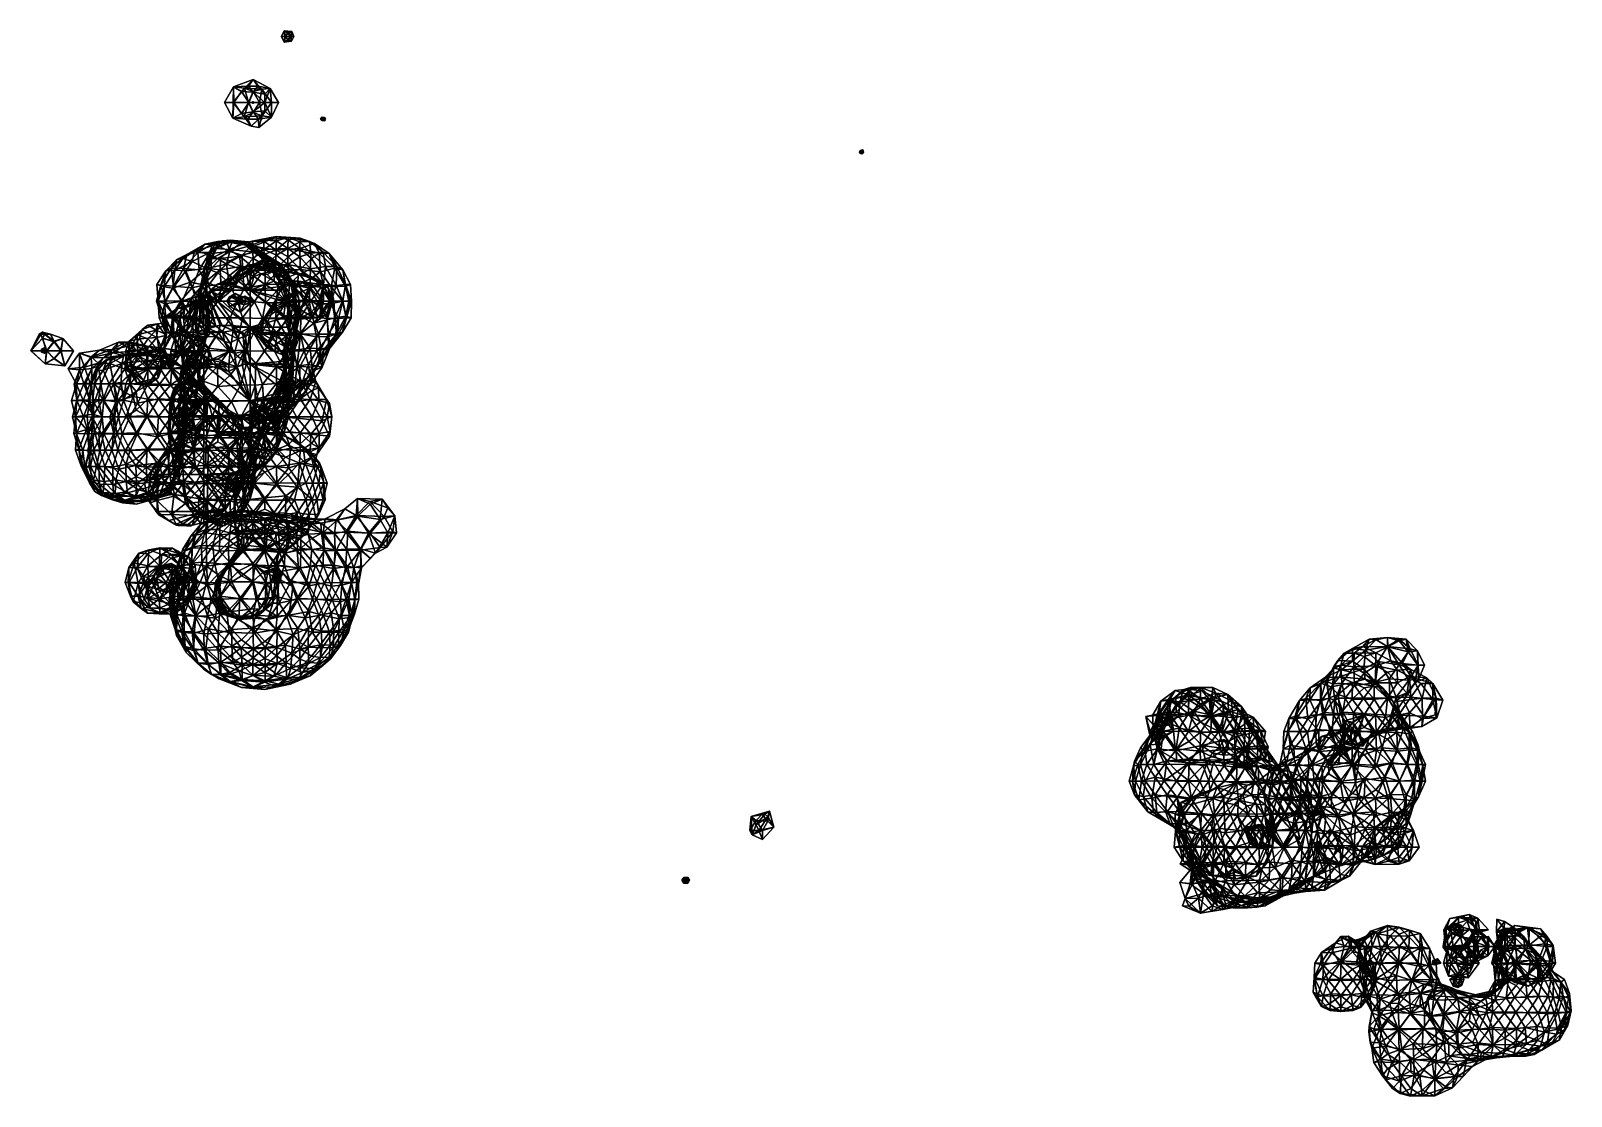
# Model space of a CAD drawing. Extents: x 290034 to 295698, y 4553723 to 4561693.
# Drawn here: x 290034 to 291693, y 4560545 to 4561693 of the extents above; entities that cross this region are included whole.
import ezdxf

# ---------------------------------------------------------------- set-up
doc = ezdxf.new("R2010")
doc.units = 0
doc.layers.add('Au_ppm_Pref_-_0_2', color=7, linetype='CONTINUOUS')

msp = doc.modelspace()

# ---------------------------------------------------------------- linework, layer by layer
at = {"layer": 'Au_ppm_Pref_-_0_2'}
for points in [[(290303.8, 4561686.5, 1473), (290306.8, 4561692.5, 1473), (290307.3, 4561686.5, 1474.7)], [(290306.8, 4561692.5, 1473), (290303.8, 4561686.5, 1473), (290308.3, 4561686.5, 1471.7)], [(290306.6, 4561680.4, 1473), (290303.8, 4561686.5, 1473), (290307.3, 4561686.5, 1474.7)], [(290303.8, 4561686.5, 1473), (290306.6, 4561680.4, 1473), (290308.3, 4561686.5, 1471.7)], [(290306.6, 4561680.4, 1473), (290307.3, 4561686.5, 1474.7), (290311, 4561682.4, 1474.3)], [(290306.6, 4561680.4, 1473), (290311, 4561683, 1471.8), (290308.3, 4561686.5, 1471.7)], [(290306.8, 4561692.5, 1473), (290311, 4561690.8, 1474.4), (290307.3, 4561686.5, 1474.7)], [(290306.8, 4561692.5, 1473), (290314.8, 4561691.9, 1473), (290311, 4561690.8, 1474.4)], [(290306.8, 4561692.5, 1473), (290308.3, 4561686.5, 1471.7), (290311, 4561689.8, 1471.9)], [(290314.8, 4561691.9, 1473), (290306.8, 4561692.5, 1473), (290311, 4561689.8, 1471.9)], [(290314.4, 4561686.5, 1474.5), (290307.3, 4561686.5, 1474.7), (290311, 4561690.8, 1474.4)], [(290314.4, 4561686.5, 1474.5), (290311, 4561682.4, 1474.3), (290307.3, 4561686.5, 1474.7)], [(290311, 4561689.8, 1471.9), (290308.3, 4561686.5, 1471.7), (290313.5, 4561686.5, 1471.8)], [(290313.5, 4561686.5, 1471.8), (290308.3, 4561686.5, 1471.7), (290311, 4561683, 1471.8)], [(290314.4, 4561686.5, 1474.5), (290311, 4561690.8, 1474.4), (290314.8, 4561691.9, 1473)], [(290314.8, 4561691.9, 1473), (290311, 4561689.8, 1471.9), (290313.5, 4561686.5, 1471.8)], [(290314.4, 4561686.5, 1474.5), (290314.7, 4561681.2, 1473), (290311, 4561682.4, 1474.3)], [(290314.7, 4561681.2, 1473), (290313.5, 4561686.5, 1471.8), (290311, 4561683, 1471.8)], [(290317, 4561686.5, 1473), (290314.8, 4561691.9, 1473), (290313.5, 4561686.5, 1471.8)], [(290314.7, 4561681.2, 1473), (290317, 4561686.5, 1473), (290313.5, 4561686.5, 1471.8)], [(290314.4, 4561686.5, 1474.5), (290314.8, 4561691.9, 1473), (290317, 4561686.5, 1473)], [(290314.4, 4561686.5, 1474.5), (290317, 4561686.5, 1473), (290314.7, 4561681.2, 1473)], [(290306.6, 4561680.4, 1473), (290314.7, 4561681.2, 1473), (290311, 4561683, 1471.8)], [(290314.7, 4561681.2, 1473), (290306.6, 4561680.4, 1473), (290311, 4561682.4, 1474.3)], [(290252.2, 4561632.1, 1508.6), (290273.2, 4561640.2, 1508.5), (290268.2, 4561633.1, 1511)], [(290273.2, 4561640.2, 1508.5), (290252.2, 4561632.1, 1508.6), (290263.8, 4561630.8, 1504.9)], [(290273.2, 4561640.2, 1508.5), (290263.8, 4561630.8, 1504.9), (290282.7, 4561629.7, 1505.2)], [(290278.2, 4561633.1, 1510.9), (290268.2, 4561633.1, 1511), (290273.2, 4561640.2, 1508.5)], [(290273.2, 4561640.2, 1508.5), (290291.7, 4561630.5, 1508.6), (290278.2, 4561633.1, 1510.9)], [(290291.7, 4561630.5, 1508.6), (290273.2, 4561640.2, 1508.5), (290282.7, 4561629.7, 1505.2)], [(290242.4, 4561615.3, 1508.6), (290252.2, 4561632.1, 1508.6), (290252.5, 4561615.3, 1512.4)], [(290252.2, 4561632.1, 1508.6), (290242.4, 4561615.3, 1508.6), (290251.7, 4561615.3, 1504.4)], [(290252.2, 4561632.1, 1508.6), (290251.7, 4561615.3, 1504.4), (290263.8, 4561630.8, 1504.9)], [(290268.2, 4561615.3, 1505), (290263.8, 4561630.8, 1504.9), (290251.7, 4561615.3, 1504.4)], [(290252.2, 4561632.1, 1508.6), (290268.2, 4561633.1, 1511), (290260.6, 4561627, 1512.5)], [(290252.2, 4561632.1, 1508.6), (290260.6, 4561627, 1512.5), (290252.5, 4561615.3, 1512.4)], [(290268.7, 4561615.3, 1512.4), (290252.5, 4561615.3, 1512.4), (290260.6, 4561627, 1512.5)], [(290273.2, 4561626.3, 1510.8), (290260.6, 4561627, 1512.5), (290268.2, 4561633.1, 1511)], [(290273.2, 4561626.3, 1510.8), (290268.7, 4561615.3, 1512.4), (290260.6, 4561627, 1512.5)], [(290268.2, 4561615.3, 1505), (290273.2, 4561627, 1506.6), (290263.8, 4561630.8, 1504.9)], [(290273.2, 4561627, 1506.6), (290282.7, 4561629.7, 1505.2), (290263.8, 4561630.8, 1504.9)], [(290273.2, 4561626.3, 1510.8), (290268.2, 4561633.1, 1511), (290278.2, 4561633.1, 1510.9)], [(290280.2, 4561615.3, 1505.9), (290273.2, 4561627, 1506.6), (290268.2, 4561615.3, 1505)], [(290285.8, 4561615.3, 1511.5), (290268.7, 4561615.3, 1512.4), (290273.2, 4561626.3, 1510.8)], [(290285.8, 4561624.2, 1511.6), (290273.2, 4561626.3, 1510.8), (290278.2, 4561633.1, 1510.9)], [(290273.2, 4561627, 1506.6), (290280.2, 4561615.3, 1505.9), (290282.7, 4561629.7, 1505.2)], [(290285.8, 4561624.2, 1511.6), (290285.8, 4561615.3, 1511.5), (290273.2, 4561626.3, 1510.8)], [(290291.7, 4561630.5, 1508.6), (290285.8, 4561624.2, 1511.6), (290278.2, 4561633.1, 1510.9)], [(290280.2, 4561615.3, 1505.9), (290292.9, 4561615.3, 1505.2), (290282.7, 4561629.7, 1505.2)], [(290291.7, 4561630.5, 1508.6), (290282.7, 4561629.7, 1505.2), (290292.9, 4561615.3, 1505.2)], [(290291.7, 4561630.5, 1508.6), (290300.7, 4561615.3, 1508.6), (290285.8, 4561615.3, 1511.5)], [(290291.7, 4561630.5, 1508.6), (290285.8, 4561615.3, 1511.5), (290285.8, 4561624.2, 1511.6)], [(290300.7, 4561615.3, 1508.6), (290291.7, 4561630.5, 1508.6), (290292.9, 4561615.3, 1505.2)], [(290251.3, 4561598.4, 1508.6), (290242.4, 4561615.3, 1508.6), (290252.5, 4561615.3, 1512.4)], [(290242.4, 4561615.3, 1508.6), (290251.3, 4561598.4, 1508.6), (290251.7, 4561615.3, 1504.4)], [(290251.3, 4561598.4, 1508.6), (290252.5, 4561615.3, 1512.4), (290260.6, 4561603.6, 1512.5)], [(290251.3, 4561598.4, 1508.6), (290263.6, 4561599.9, 1504.9), (290251.7, 4561615.3, 1504.4)], [(290260.6, 4561603.6, 1512.5), (290267.4, 4561597.4, 1511.3), (290251.3, 4561598.4, 1508.6)], [(290268.2, 4561615.3, 1505), (290251.7, 4561615.3, 1504.4), (290263.6, 4561599.9, 1504.9)], [(290260.6, 4561603.6, 1512.5), (290252.5, 4561615.3, 1512.4), (290268.7, 4561615.3, 1512.4)], [(290273.2, 4561605.3, 1511.2), (290260.6, 4561603.6, 1512.5), (290268.7, 4561615.3, 1512.4)], [(290273.2, 4561605.3, 1511.2), (290267.4, 4561597.4, 1511.3), (290260.6, 4561603.6, 1512.5)], [(290273.2, 4561604.6, 1506.2), (290268.2, 4561615.3, 1505), (290263.6, 4561599.9, 1504.9)], [(290273.2, 4561604.6, 1506.2), (290263.6, 4561599.9, 1504.9), (290282.9, 4561601.1, 1505.2)], [(290279.1, 4561597.4, 1511.3), (290267.4, 4561597.4, 1511.3), (290273.2, 4561605.3, 1511.2)], [(290273.2, 4561604.6, 1506.2), (290280.2, 4561615.3, 1505.9), (290268.2, 4561615.3, 1505)], [(290273.2, 4561605.3, 1511.2), (290268.7, 4561615.3, 1512.4), (290285.8, 4561615.3, 1511.5)], [(290272.3, 4561615.3, 1467), (290272.7, 4561616, 1467), (290272.9, 4561615.3, 1467.1)], [(290272.7, 4561616, 1467), (290272.3, 4561615.3, 1467), (290272.8, 4561615.3, 1466.8)], [(290272.7, 4561614.5, 1467), (290272.3, 4561615.3, 1467), (290272.9, 4561615.3, 1467.1)], [(290272.3, 4561615.3, 1467), (290272.7, 4561614.5, 1467), (290272.8, 4561615.3, 1466.8)], [(290272.7, 4561616, 1467), (290273.2, 4561615.7, 1467.2), (290272.9, 4561615.3, 1467.1)], [(290272.7, 4561616, 1467), (290273.7, 4561616, 1467), (290273.2, 4561615.7, 1467.2)], [(290272.7, 4561616, 1467), (290272.8, 4561615.3, 1466.8), (290273.2, 4561615.8, 1466.8)], [(290273.7, 4561616, 1467), (290272.7, 4561616, 1467), (290273.2, 4561615.8, 1466.8)], [(290272.7, 4561614.5, 1467), (290272.9, 4561615.3, 1467.1), (290273.2, 4561614.9, 1467.1)], [(290272.7, 4561614.5, 1467), (290273.2, 4561614.7, 1466.8), (290272.8, 4561615.3, 1466.8)], [(290273.6, 4561614.6, 1467), (290272.7, 4561614.5, 1467), (290273.2, 4561614.9, 1467.1)], [(290272.7, 4561614.5, 1467), (290273.6, 4561614.6, 1467), (290273.2, 4561614.7, 1466.8)], [(290273.2, 4561615.8, 1466.8), (290272.8, 4561615.3, 1466.8), (290273.6, 4561615.3, 1466.8)], [(290273.6, 4561615.3, 1466.8), (290272.8, 4561615.3, 1466.8), (290273.2, 4561614.7, 1466.8)], [(290273.5, 4561615.3, 1467.2), (290272.9, 4561615.3, 1467.1), (290273.2, 4561615.7, 1467.2)], [(290273.5, 4561615.3, 1467.2), (290273.2, 4561614.9, 1467.1), (290272.9, 4561615.3, 1467.1)], [(290273.5, 4561615.3, 1467.2), (290273.2, 4561615.7, 1467.2), (290273.7, 4561616, 1467)], [(290273.7, 4561616, 1467), (290273.2, 4561615.8, 1466.8), (290273.6, 4561615.3, 1466.8)], [(290280.2, 4561615.3, 1505.9), (290273.2, 4561604.6, 1506.2), (290282.9, 4561601.1, 1505.2)], [(290273.2, 4561605.3, 1511.2), (290285.8, 4561615.3, 1511.5), (290285.8, 4561606.2, 1511.6)], [(290273.5, 4561615.3, 1467.2), (290273.6, 4561614.6, 1467), (290273.2, 4561614.9, 1467.1)], [(290273.6, 4561614.6, 1467), (290273.6, 4561615.3, 1466.8), (290273.2, 4561614.7, 1466.8)], [(290273.2, 4561605.3, 1511.2), (290285.8, 4561606.2, 1511.6), (290279.1, 4561597.4, 1511.3)], [(290273.5, 4561615.3, 1467.2), (290273.7, 4561616, 1467), (290274, 4561615.3, 1467)], [(290273.5, 4561615.3, 1467.2), (290274, 4561615.3, 1467), (290273.6, 4561614.6, 1467)], [(290274, 4561615.3, 1467), (290273.7, 4561616, 1467), (290273.6, 4561615.3, 1466.8)], [(290273.6, 4561614.6, 1467), (290274, 4561615.3, 1467), (290273.6, 4561615.3, 1466.8)], [(290293.1, 4561599.7, 1508.6), (290279.1, 4561597.4, 1511.3), (290285.8, 4561606.2, 1511.6)], [(290280.2, 4561615.3, 1505.9), (290282.9, 4561601.1, 1505.2), (290292.9, 4561615.3, 1505.2)], [(290293.1, 4561599.7, 1508.6), (290292.9, 4561615.3, 1505.2), (290282.9, 4561601.1, 1505.2)], [(290293.1, 4561599.7, 1508.6), (290285.8, 4561606.2, 1511.6), (290285.8, 4561615.3, 1511.5)], [(290300.7, 4561615.3, 1508.6), (290293.1, 4561599.7, 1508.6), (290285.8, 4561615.3, 1511.5)], [(290293.1, 4561599.7, 1508.6), (290300.7, 4561615.3, 1508.6), (290292.9, 4561615.3, 1505.2)], [(290251.3, 4561598.4, 1508.6), (290271.1, 4561590, 1508.5), (290263.6, 4561599.9, 1504.9)], [(290271.1, 4561590, 1508.5), (290251.3, 4561598.4, 1508.6), (290267.4, 4561597.4, 1511.3)], [(290282.9, 4561601.1, 1505.2), (290263.6, 4561599.9, 1504.9), (290271.1, 4561590, 1508.5)], [(290271.1, 4561590, 1508.5), (290267.4, 4561597.4, 1511.3), (290279.1, 4561597.4, 1511.3)], [(290279.5, 4561588.5, 1508.6), (290282.9, 4561601.1, 1505.2), (290271.1, 4561590, 1508.5)], [(290279.5, 4561588.5, 1508.6), (290271.1, 4561590, 1508.5), (290279.1, 4561597.4, 1511.3)], [(290293.1, 4561599.7, 1508.6), (290279.5, 4561588.5, 1508.6), (290279.1, 4561597.4, 1511.3)], [(290279.5, 4561588.5, 1508.6), (290293.1, 4561599.7, 1508.6), (290282.9, 4561601.1, 1505.2)], [(290345.9, 4561597.4, 1508.6), (290347.4, 4561599.4, 1508.6), (290347.9, 4561597.4, 1509)], [(290347.4, 4561599.4, 1508.6), (290345.9, 4561597.4, 1508.6), (290347.8, 4561597.4, 1508.1)], [(290347.6, 4561595.8, 1508.6), (290345.9, 4561597.4, 1508.6), (290347.9, 4561597.4, 1509)], [(290345.9, 4561597.4, 1508.6), (290347.6, 4561595.8, 1508.6), (290347.8, 4561597.4, 1508.1)], [(290347.4, 4561599.4, 1508.6), (290348.8, 4561598.6, 1509), (290347.9, 4561597.4, 1509)], [(290347.4, 4561599.4, 1508.6), (290350.2, 4561599.3, 1508.6), (290348.8, 4561598.6, 1509)], [(290347.4, 4561599.4, 1508.6), (290347.8, 4561597.4, 1508.1), (290348.8, 4561598.8, 1508.1)], [(290350.2, 4561599.3, 1508.6), (290347.4, 4561599.4, 1508.6), (290348.8, 4561598.8, 1508.1)], [(290347.6, 4561595.8, 1508.6), (290347.9, 4561597.4, 1509), (290348.8, 4561596.3, 1509)], [(290347.6, 4561595.8, 1508.6), (290348.8, 4561596.2, 1508.2), (290347.8, 4561597.4, 1508.1)], [(290350.1, 4561595.7, 1508.6), (290347.6, 4561595.8, 1508.6), (290348.8, 4561596.3, 1509)], [(290347.6, 4561595.8, 1508.6), (290350.1, 4561595.7, 1508.6), (290348.8, 4561596.2, 1508.2)], [(290349.5, 4561597.4, 1508.3), (290348.8, 4561598.8, 1508.1), (290347.8, 4561597.4, 1508.1)], [(290349.5, 4561597.4, 1508.3), (290347.8, 4561597.4, 1508.1), (290348.8, 4561596.2, 1508.2)], [(290349.4, 4561597.4, 1508.9), (290347.9, 4561597.4, 1509), (290348.8, 4561598.6, 1509)], [(290348.8, 4561596.3, 1509), (290347.9, 4561597.4, 1509), (290349.4, 4561597.4, 1508.9)], [(290349.5, 4561597.4, 1508.3), (290350.2, 4561599.3, 1508.6), (290348.8, 4561598.8, 1508.1)], [(290350.2, 4561599.3, 1508.6), (290349.4, 4561597.4, 1508.9), (290348.8, 4561598.6, 1509)], [(290349.5, 4561597.4, 1508.3), (290348.8, 4561596.2, 1508.2), (290350.1, 4561595.7, 1508.6)], [(290350.1, 4561595.7, 1508.6), (290348.8, 4561596.3, 1509), (290349.4, 4561597.4, 1508.9)], [(290350.2, 4561599.3, 1508.6), (290351.3, 4561597.4, 1508.6), (290349.4, 4561597.4, 1508.9)], [(290351.3, 4561597.4, 1508.6), (290350.1, 4561595.7, 1508.6), (290349.4, 4561597.4, 1508.9)], [(290349.5, 4561597.4, 1508.3), (290351.3, 4561597.4, 1508.6), (290350.2, 4561599.3, 1508.6)], [(290349.5, 4561597.4, 1508.3), (290350.1, 4561595.7, 1508.6), (290351.3, 4561597.4, 1508.6)], [(290926.6, 4561561.8, 1496.7), (290927.1, 4561563.7, 1496.7), (290927.7, 4561561.8, 1497)], [(290927.1, 4561563.7, 1496.7), (290926.6, 4561561.8, 1496.7), (290927.3, 4561561.8, 1496.2)], [(290927.4, 4561560.4, 1496.7), (290926.6, 4561561.8, 1496.7), (290927.7, 4561561.8, 1497)], [(290926.6, 4561561.8, 1496.7), (290927.4, 4561560.4, 1496.7), (290927.3, 4561561.8, 1496.2)], [(290927.1, 4561563.7, 1496.7), (290930.1, 4561564.2, 1496.7), (290928.4, 4561562.9, 1497.1)], [(290930.1, 4561564.2, 1496.7), (290927.1, 4561563.7, 1496.7), (290928.4, 4561563.4, 1496.2)], [(290927.1, 4561563.7, 1496.7), (290928.4, 4561562.9, 1497.1), (290927.7, 4561561.8, 1497)], [(290927.1, 4561563.7, 1496.7), (290927.3, 4561561.8, 1496.2), (290928.4, 4561563.4, 1496.2)], [(290928.4, 4561563.4, 1496.2), (290927.3, 4561561.8, 1496.2), (290930, 4561561.8, 1496)], [(290927.4, 4561560.4, 1496.7), (290928.4, 4561560.5, 1496.3), (290927.3, 4561561.8, 1496.2)], [(290930, 4561561.8, 1496), (290927.3, 4561561.8, 1496.2), (290928.4, 4561560.5, 1496.3)], [(290927.4, 4561560.4, 1496.7), (290927.7, 4561561.8, 1497), (290928.4, 4561560.8, 1497.1)], [(290929.5, 4561560.2, 1496.7), (290927.4, 4561560.4, 1496.7), (290928.4, 4561560.8, 1497.1)], [(290927.4, 4561560.4, 1496.7), (290929.5, 4561560.2, 1496.7), (290928.4, 4561560.5, 1496.3)], [(290929.3, 4561561.8, 1497.2), (290927.7, 4561561.8, 1497), (290928.4, 4561562.9, 1497.1)], [(290929.3, 4561561.8, 1497.2), (290928.4, 4561560.8, 1497.1), (290927.7, 4561561.8, 1497)], [(290929.3, 4561561.8, 1497.2), (290928.4, 4561562.9, 1497.1), (290930.1, 4561564.2, 1496.7)], [(290930.1, 4561564.2, 1496.7), (290928.4, 4561563.4, 1496.2), (290930, 4561561.8, 1496)], [(290929.3, 4561561.8, 1497.2), (290929.5, 4561560.2, 1496.7), (290928.4, 4561560.8, 1497.1)], [(290929.5, 4561560.2, 1496.7), (290930, 4561561.8, 1496), (290928.4, 4561560.5, 1496.3)], [(290929.3, 4561561.8, 1497.2), (290930.1, 4561564.2, 1496.7), (290930.9, 4561561.8, 1496.7)], [(290929.3, 4561561.8, 1497.2), (290930.9, 4561561.8, 1496.7), (290929.5, 4561560.2, 1496.7)], [(290929.5, 4561560.2, 1496.7), (290930.9, 4561561.8, 1496.7), (290930, 4561561.8, 1496)], [(290930.9, 4561561.8, 1496.7), (290930.1, 4561564.2, 1496.7), (290930, 4561561.8, 1496)], [(290285.8, 4561465.4, 1565.5), (290272.3, 4561465.9, 1562), (290298.3, 4561471, 1562.2)], [(290298.3, 4561471, 1562.2), (290272.3, 4561465.9, 1562), (290284.9, 4561467, 1556.6)], [(290298.3, 4561471, 1562.2), (290284.9, 4561467, 1556.6), (290311, 4561469.9, 1555.8)], [(290284.9, 4561467, 1556.6), (290298.4, 4561466.3, 1552.3), (290311, 4561469.9, 1555.8)], [(290298.3, 4561471, 1562.2), (290298.1, 4561456.5, 1569.3), (290285.8, 4561465.4, 1565.5)], [(290311, 4561467.4, 1566.2), (290298.1, 4561456.5, 1569.3), (290298.3, 4561471, 1562.2)], [(290298.3, 4561471, 1562.2), (290323.9, 4561469.3, 1562.3), (290311, 4561467.4, 1566.2)], [(290298.3, 4561471, 1562.2), (290311, 4561469.9, 1555.8), (290323.9, 4561469.3, 1562.3)], [(290298.4, 4561466.3, 1552.3), (290310.8, 4561458.1, 1548.9), (290311, 4561469.9, 1555.8)], [(290311, 4561469.9, 1555.8), (290310.8, 4561458.1, 1548.9), (290323.6, 4561465.3, 1552.6)], [(290311, 4561469.9, 1555.8), (290334, 4561465.8, 1557.3), (290323.9, 4561469.3, 1562.3)], [(290334, 4561465.8, 1557.3), (290311, 4561469.9, 1555.8), (290323.6, 4561465.3, 1552.6)], [(290201.9, 4561451.8, 1567.3), (290191.1, 4561446.3, 1562), (290210.2, 4561455.3, 1561.9)], [(290191.1, 4561446.3, 1562), (290197.6, 4561447.3, 1558.6), (290210.2, 4561455.3, 1561.9)], [(290197.6, 4561447.3, 1558.6), (290207.6, 4561444.2, 1555), (290210.2, 4561455.3, 1561.9)], [(290198.3, 4561436.7, 1573.8), (290213.7, 4561453.7, 1573.3), (290215.1, 4561435.1, 1578.5)], [(290198.3, 4561436.7, 1573.8), (290201.9, 4561451.8, 1567.3), (290213.7, 4561453.7, 1573.3)], [(290201.9, 4561451.8, 1567.3), (290210.2, 4561455.3, 1561.9), (290221.2, 4561462.9, 1568)], [(290201.9, 4561451.8, 1567.3), (290221.2, 4561462.9, 1568), (290213.7, 4561453.7, 1573.3)], [(290207.6, 4561444.2, 1555), (290223.6, 4561452.3, 1556.6), (290210.2, 4561455.3, 1561.9)], [(290210.2, 4561455.3, 1561.9), (290232.9, 4561462, 1560.9), (290221.2, 4561462.9, 1568)], [(290223.6, 4561452.3, 1556.6), (290232.9, 4561462, 1560.9), (290210.2, 4561455.3, 1561.9)], [(290213.7, 4561453.7, 1573.3), (290221.2, 4561462.9, 1568), (290229.5, 4561463.3, 1573.9)], [(290213.7, 4561453.7, 1573.3), (290229.5, 4561463.3, 1573.9), (290226.7, 4561453.8, 1579.9)], [(290213.7, 4561453.7, 1573.3), (290226.7, 4561453.8, 1579.9), (290215.1, 4561435.1, 1578.5)], [(290215.1, 4561435.1, 1578.5), (290226.7, 4561453.8, 1579.9), (290224.7, 4561437.7, 1585.9)], [(290224.7, 4561437.7, 1585.9), (290227.4, 4561453.7, 1591.7), (290220.7, 4561437.1, 1591.7)], [(290220.7, 4561437.1, 1591.7), (290227.4, 4561453.7, 1591.7), (290221.4, 4561438.9, 1597.6)], [(290221.2, 4561462.9, 1568), (290232.9, 4561462, 1560.9), (290235.4, 4561465.6, 1567.9)], [(290229.5, 4561463.3, 1573.9), (290221.2, 4561462.9, 1568), (290235.4, 4561465.6, 1567.9)], [(290227.4, 4561453.7, 1591.7), (290233.6, 4561458.2, 1597.5), (290221.4, 4561438.9, 1597.6)], [(290221.4, 4561438.9, 1597.6), (290233.6, 4561458.2, 1597.5), (290228.1, 4561447.4, 1603.6)], [(290223.6, 4561452.3, 1556.6), (290248.1, 4561454.8, 1556.1), (290232.9, 4561462, 1560.9)], [(290248.1, 4561454.8, 1556.1), (290223.6, 4561452.3, 1556.6), (290235.4, 4561447.4, 1552.7)], [(290224.7, 4561437.7, 1585.9), (290234.1, 4561459.3, 1586.2), (290227.4, 4561453.7, 1591.7)], [(290224.7, 4561437.7, 1585.9), (290226.7, 4561453.8, 1579.9), (290234.1, 4561459.3, 1586.2)], [(290229.5, 4561463.3, 1573.9), (290238.2, 4561464.8, 1578.5), (290226.7, 4561453.8, 1579.9)], [(290226.7, 4561453.8, 1579.9), (290238.2, 4561464.8, 1578.5), (290234.1, 4561459.3, 1586.2)], [(290227.4, 4561453.7, 1591.7), (290234.1, 4561459.3, 1586.2), (290239.9, 4561466.4, 1591.7)], [(290239.9, 4561466.4, 1591.7), (290233.6, 4561458.2, 1597.5), (290227.4, 4561453.7, 1591.7)], [(290228.1, 4561447.4, 1603.6), (290233.6, 4561458.2, 1597.5), (290247.5, 4561456.9, 1603.9)], [(290238.1, 4561447.5, 1608.4), (290228.1, 4561447.4, 1603.6), (290247.5, 4561456.9, 1603.9)], [(290229.5, 4561463.3, 1573.9), (290248.3, 4561466.4, 1573.9), (290238.2, 4561464.8, 1578.5)], [(290248.3, 4561466.4, 1573.9), (290229.5, 4561463.3, 1573.9), (290235.4, 4561465.6, 1567.9)], [(290232.9, 4561462, 1560.9), (290245.1, 4561465.4, 1563.1), (290235.4, 4561465.6, 1567.9)], [(290245.1, 4561465.4, 1563.1), (290232.9, 4561462, 1560.9), (290248.1, 4561454.8, 1556.1)], [(290250.7, 4561465.8, 1596.7), (290233.6, 4561458.2, 1597.5), (290239.9, 4561466.4, 1591.7)], [(290250.7, 4561465.8, 1596.7), (290247.5, 4561456.9, 1603.9), (290233.6, 4561458.2, 1597.5)], [(290238.2, 4561464.8, 1578.5), (290249.3, 4561467.1, 1585.6), (290234.1, 4561459.3, 1586.2)], [(290239.9, 4561466.4, 1591.7), (290234.1, 4561459.3, 1586.2), (290249.3, 4561467.1, 1585.6)], [(290235.4, 4561465.6, 1567.9), (290258.6, 4561466.2, 1569.2), (290248.3, 4561466.4, 1573.9)], [(290235.4, 4561465.6, 1567.9), (290245.1, 4561465.4, 1563.1), (290258.6, 4561466.2, 1569.2)], [(290235.4, 4561447.4, 1552.7), (290244.6, 4561441.1, 1548.7), (290248.1, 4561454.8, 1556.1)], [(290258.5, 4561450, 1608.9), (290238.1, 4561447.5, 1608.4), (290247.5, 4561456.9, 1603.9)], [(290238.2, 4561464.8, 1578.5), (290259.1, 4561466, 1579.6), (290249.3, 4561467.1, 1585.6)], [(290248.3, 4561466.4, 1573.9), (290259.1, 4561466, 1579.6), (290238.2, 4561464.8, 1578.5)], [(290259.2, 4561466.1, 1591.8), (290239.9, 4561466.4, 1591.7), (290249.3, 4561467.1, 1585.6)], [(290250.7, 4561465.8, 1596.7), (290239.9, 4561466.4, 1591.7), (290259.2, 4561466.1, 1591.8)], [(290244.6, 4561441.1, 1548.7), (290261.5, 4561451, 1551.1), (290248.1, 4561454.8, 1556.1)], [(290258.6, 4561466.2, 1569.2), (290245.1, 4561465.4, 1563.1), (290258.7, 4561462.9, 1562.2)], [(290258.7, 4561462.9, 1562.2), (290245.1, 4561465.4, 1563.1), (290248.1, 4561454.8, 1556.1)], [(290250.7, 4561465.8, 1596.7), (290263.4, 4561463, 1599), (290247.5, 4561456.9, 1603.9)], [(290273.1, 4561454.6, 1603.7), (290247.5, 4561456.9, 1603.9), (290263.4, 4561463, 1599)], [(290273.1, 4561454.6, 1603.7), (290258.5, 4561450, 1608.9), (290247.5, 4561456.9, 1603.9)], [(290271.7, 4561461.7, 1556.4), (290258.7, 4561462.9, 1562.2), (290248.1, 4561454.8, 1556.1)], [(290271.7, 4561461.7, 1556.4), (290248.1, 4561454.8, 1556.1), (290261.5, 4561451, 1551.1)], [(290266.6, 4561463.3, 1573.9), (290259.1, 4561466, 1579.6), (290248.3, 4561466.4, 1573.9)], [(290266.6, 4561463.3, 1573.9), (290248.3, 4561466.4, 1573.9), (290258.6, 4561466.2, 1569.2)], [(290267.9, 4561465.2, 1585.8), (290259.2, 4561466.1, 1591.8), (290249.3, 4561467.1, 1585.6)], [(290267.9, 4561465.2, 1585.8), (290249.3, 4561467.1, 1585.6), (290259.1, 4561466, 1579.6)], [(290263.4, 4561463, 1599), (290250.7, 4561465.8, 1596.7), (290259.2, 4561466.1, 1591.8)], [(290273.1, 4561454.6, 1603.7), (290273.6, 4561437.6, 1609.6), (290258.5, 4561450, 1608.9)], [(290266.6, 4561463.3, 1573.9), (290258.6, 4561466.2, 1569.2), (290274.1, 4561460.5, 1568.3)], [(290274.1, 4561460.5, 1568.3), (290258.6, 4561466.2, 1569.2), (290258.7, 4561462.9, 1562.2)], [(290272.3, 4561465.9, 1562), (290274.1, 4561460.5, 1568.3), (290258.7, 4561462.9, 1562.2)], [(290272.3, 4561465.9, 1562), (290258.7, 4561462.9, 1562.2), (290271.7, 4561461.7, 1556.4)], [(290267.9, 4561465.2, 1585.8), (290259.1, 4561466, 1579.6), (290275, 4561458.7, 1579.4)], [(290266.6, 4561463.3, 1573.9), (290275, 4561458.7, 1579.4), (290259.1, 4561466, 1579.6)], [(290263.4, 4561463, 1599), (290259.2, 4561466.1, 1591.8), (290273.9, 4561457.1, 1591.9)], [(290267.9, 4561465.2, 1585.8), (290273.9, 4561457.1, 1591.9), (290259.2, 4561466.1, 1591.8)], [(290271.7, 4561461.7, 1556.4), (290261.5, 4561451, 1551.1), (290284.8, 4561456.9, 1549.9)], [(290273.2, 4561447.5, 1546.7), (290284.8, 4561456.9, 1549.9), (290261.5, 4561451, 1551.1)], [(290273.1, 4561454.6, 1603.7), (290263.4, 4561463, 1599), (290280.5, 4561451.1, 1598.4)], [(290280.5, 4561451.1, 1598.4), (290263.4, 4561463, 1599), (290273.9, 4561457.1, 1591.9)], [(290282.4, 4561451.1, 1574), (290275, 4561458.7, 1579.4), (290266.6, 4561463.3, 1573.9)], [(290282.4, 4561451.1, 1574), (290266.6, 4561463.3, 1573.9), (290274.1, 4561460.5, 1568.3)], [(290284, 4561453.1, 1586), (290273.9, 4561457.1, 1591.9), (290267.9, 4561465.2, 1585.8)], [(290284, 4561453.1, 1586), (290267.9, 4561465.2, 1585.8), (290275, 4561458.7, 1579.4)], [(290284.9, 4561467, 1556.6), (290272.3, 4561465.9, 1562), (290271.7, 4561461.7, 1556.4)], [(290284.9, 4561467, 1556.6), (290271.7, 4561461.7, 1556.4), (290284.8, 4561456.9, 1549.9)], [(290285.8, 4561465.4, 1565.5), (290274.1, 4561460.5, 1568.3), (290272.3, 4561465.9, 1562)], [(290273.1, 4561454.6, 1603.7), (290285.8, 4561446.8, 1606.9), (290273.6, 4561437.6, 1609.6)], [(290273.1, 4561454.6, 1603.7), (290293.4, 4561447.8, 1603.6), (290285.8, 4561446.8, 1606.9)], [(290273.1, 4561454.6, 1603.7), (290280.5, 4561451.1, 1598.4), (290293.4, 4561447.8, 1603.6)], [(290286.3, 4561439.8, 1543.3), (290284.8, 4561456.9, 1549.9), (290273.2, 4561447.5, 1546.7)], [(290280.5, 4561451.1, 1598.4), (290273.9, 4561457.1, 1591.9), (290289.5, 4561439.6, 1592.7)], [(290284, 4561453.1, 1586), (290289.5, 4561439.6, 1592.7), (290273.9, 4561457.1, 1591.9)], [(290298.1, 4561456.5, 1569.3), (290274.1, 4561460.5, 1568.3), (290285.8, 4561465.4, 1565.5)], [(290298.1, 4561456.5, 1569.3), (290282.4, 4561451.1, 1574), (290274.1, 4561460.5, 1568.3)], [(290284, 4561453.1, 1586), (290275, 4561458.7, 1579.4), (290292.2, 4561446.1, 1579.9)], [(290292.2, 4561446.1, 1579.9), (290275, 4561458.7, 1579.4), (290282.4, 4561451.1, 1574)], [(290297.2, 4561435.1, 1573.9), (290282.4, 4561451.1, 1574), (290298.1, 4561456.5, 1569.3)], [(290284, 4561453.1, 1586), (290301.2, 4561442.8, 1586.3), (290289.5, 4561439.6, 1592.7)], [(290292.2, 4561446.1, 1579.9), (290301.2, 4561442.8, 1586.3), (290284, 4561453.1, 1586)], [(290284.9, 4561467, 1556.6), (290284.8, 4561456.9, 1549.9), (290298.4, 4561466.3, 1552.3)], [(290310.8, 4561458.1, 1548.9), (290298.4, 4561466.3, 1552.3), (290284.8, 4561456.9, 1549.9)], [(290298.4, 4561450.8, 1545.6), (290310.8, 4561458.1, 1548.9), (290284.8, 4561456.9, 1549.9)], [(290286.3, 4561439.8, 1543.3), (290298.4, 4561450.8, 1545.6), (290284.8, 4561456.9, 1549.9)], [(290297.2, 4561435.1, 1573.9), (290298.1, 4561456.5, 1569.3), (290311, 4561449, 1571.9)], [(290298.1, 4561456.5, 1569.3), (290311, 4561467.4, 1566.2), (290323.6, 4561458.1, 1568.9)], [(290298.1, 4561456.5, 1569.3), (290323.6, 4561458.1, 1568.9), (290311, 4561449, 1571.9)], [(290310.7, 4561440.8, 1542.9), (290310.8, 4561458.1, 1548.9), (290298.4, 4561450.8, 1545.6)], [(290310.7, 4561440.8, 1542.9), (290323.6, 4561449.3, 1546.1), (290310.8, 4561458.1, 1548.9)], [(290335.3, 4561453, 1550.4), (290323.6, 4561465.3, 1552.6), (290310.8, 4561458.1, 1548.9)], [(290310.8, 4561458.1, 1548.9), (290323.6, 4561449.3, 1546.1), (290335.3, 4561453, 1550.4)], [(290323.6, 4561458.1, 1568.9), (290311, 4561467.4, 1566.2), (290323.9, 4561469.3, 1562.3)], [(290324.1, 4561435.6, 1573.5), (290311, 4561449, 1571.9), (290323.6, 4561458.1, 1568.9)], [(290339.3, 4561463.4, 1563.4), (290323.6, 4561458.1, 1568.9), (290323.9, 4561469.3, 1562.3)], [(290335.3, 4561453, 1550.4), (290334, 4561465.8, 1557.3), (290323.6, 4561465.3, 1552.6)], [(290344.5, 4561453.2, 1567.3), (290323.6, 4561458.1, 1568.9), (290339.3, 4561463.4, 1563.4)], [(290324.1, 4561435.6, 1573.5), (290323.6, 4561458.1, 1568.9), (290336.2, 4561447.4, 1571.4)], [(290336.2, 4561447.4, 1571.4), (290323.6, 4561458.1, 1568.9), (290344.5, 4561453.2, 1567.3)], [(290334, 4561465.8, 1557.3), (290339.3, 4561463.4, 1563.4), (290323.9, 4561469.3, 1562.3)], [(290348.8, 4561454.3, 1556.1), (290339.3, 4561463.4, 1563.4), (290334, 4561465.8, 1557.3)], [(290348.8, 4561454.3, 1556.1), (290334, 4561465.8, 1557.3), (290335.3, 4561453, 1550.4)], [(290335.3, 4561453, 1550.4), (290351.1, 4561438.6, 1549.6), (290348.8, 4561454.3, 1556.1)], [(290344.5, 4561453.2, 1567.3), (290345.7, 4561433, 1573.1), (290336.2, 4561447.4, 1571.4)], [(290348.8, 4561454.3, 1556.1), (290355.1, 4561452.7, 1562), (290339.3, 4561463.4, 1563.4)], [(290355.1, 4561452.7, 1562), (290344.5, 4561453.2, 1567.3), (290339.3, 4561463.4, 1563.4)], [(290344.5, 4561453.2, 1567.3), (290361.2, 4561436.9, 1567.9), (290345.7, 4561433, 1573.1)], [(290355.1, 4561452.7, 1562), (290361.2, 4561436.9, 1567.9), (290344.5, 4561453.2, 1567.3)], [(290348.8, 4561454.3, 1556.1), (290351.1, 4561438.6, 1549.6), (290363.4, 4561438.9, 1556.4)], [(290348.8, 4561454.3, 1556.1), (290363.4, 4561438.9, 1556.4), (290355.1, 4561452.7, 1562)], [(290187.6, 4561417.6, 1573), (290174, 4561418.6, 1567.7), (290185, 4561437, 1568.1)], [(290179.2, 4561434.1, 1562), (290185, 4561437, 1568.1), (290174, 4561418.6, 1567.7)], [(290179.2, 4561434.1, 1562), (290191.1, 4561446.3, 1562), (290185, 4561437, 1568.1)], [(290191.1, 4561446.3, 1562), (290179.2, 4561434.1, 1562), (290189, 4561434.9, 1556.8)], [(290191.1, 4561446.3, 1562), (290201.9, 4561451.8, 1567.3), (290185, 4561437, 1568.1)], [(290198.3, 4561436.7, 1573.8), (290185, 4561437, 1568.1), (290201.9, 4561451.8, 1567.3)], [(290187.6, 4561417.6, 1573), (290185, 4561437, 1568.1), (290198.3, 4561436.7, 1573.8)], [(290207.5, 4561415.6, 1576.4), (290187.6, 4561417.6, 1573), (290198.3, 4561436.7, 1573.8)], [(290191.1, 4561446.3, 1562), (290189, 4561434.9, 1556.8), (290197.6, 4561447.3, 1558.6)], [(290207.6, 4561444.2, 1555), (290197.6, 4561447.3, 1558.6), (290189, 4561434.9, 1556.8)], [(290200.7, 4561434, 1552.6), (290207.6, 4561444.2, 1555), (290189, 4561434.9, 1556.8)], [(290215.1, 4561435.1, 1578.5), (290207.5, 4561415.6, 1576.4), (290198.3, 4561436.7, 1573.8)], [(290223.1, 4561436.5, 1550.3), (290207.6, 4561444.2, 1555), (290200.7, 4561434, 1552.6)], [(290200.7, 4561434, 1552.6), (290205.7, 4561421.9, 1549.3), (290223.1, 4561436.5, 1550.3)], [(290223.1, 4561436.5, 1550.3), (290205.7, 4561421.9, 1549.3), (290224.8, 4561418, 1544.8)], [(290223.1, 4561436.5, 1550.3), (290223.6, 4561452.3, 1556.6), (290207.6, 4561444.2, 1555)], [(290224.7, 4561437.7, 1585.9), (290222.7, 4561419.5, 1580), (290215.1, 4561435.1, 1578.5)], [(290218.3, 4561419.8, 1591.9), (290221.4, 4561438.9, 1597.6), (290216.2, 4561415.4, 1597.7)], [(290221.4, 4561438.9, 1597.6), (290220.1, 4561420.4, 1604.2), (290216.2, 4561415.4, 1597.7)], [(290218.3, 4561419.8, 1591.9), (290220.7, 4561437.1, 1591.7), (290221.4, 4561438.9, 1597.6)], [(290218.3, 4561419.8, 1591.9), (290222.3, 4561419.3, 1585.8), (290224.7, 4561437.7, 1585.9)], [(290220.7, 4561437.1, 1591.7), (290218.3, 4561419.8, 1591.9), (290224.7, 4561437.7, 1585.9)], [(290221.4, 4561438.9, 1597.6), (290225.2, 4561437.1, 1603.6), (290220.1, 4561420.4, 1604.2)], [(290227.9, 4561436.1, 1608.9), (290220.1, 4561420.4, 1604.2), (290225.2, 4561437.1, 1603.6)], [(290225.2, 4561437.1, 1603.6), (290221.4, 4561438.9, 1597.6), (290228.1, 4561447.4, 1603.6)], [(290222.3, 4561419.3, 1585.8), (290222.7, 4561419.5, 1580), (290224.7, 4561437.7, 1585.9)], [(290223.1, 4561436.5, 1550.3), (290235.4, 4561447.4, 1552.7), (290223.6, 4561452.3, 1556.6)], [(290223.1, 4561436.5, 1550.3), (290244.6, 4561441.1, 1548.7), (290235.4, 4561447.4, 1552.7)], [(290235.4, 4561431.8, 1546), (290244.6, 4561441.1, 1548.7), (290223.1, 4561436.5, 1550.3)], [(290235.4, 4561431.8, 1546), (290223.1, 4561436.5, 1550.3), (290224.8, 4561418, 1544.8)], [(290225.2, 4561437.1, 1603.6), (290228.1, 4561447.4, 1603.6), (290227.9, 4561436.1, 1608.9)], [(290237.7, 4561435, 1614.4), (290227.9, 4561436.1, 1608.9), (290238.1, 4561447.5, 1608.4)], [(290228.1, 4561447.4, 1603.6), (290238.1, 4561447.5, 1608.4), (290227.9, 4561436.1, 1608.9)], [(290247.4, 4561420.7, 1543.1), (290244.6, 4561441.1, 1548.7), (290235.4, 4561431.8, 1546)], [(290237.7, 4561435, 1614.4), (290238.1, 4561447.5, 1608.4), (290248, 4561444.9, 1612.2)], [(290237.7, 4561435, 1614.4), (290248, 4561444.9, 1612.2), (290260.1, 4561438.6, 1615.6)], [(290248, 4561429.4, 1618.9), (290237.7, 4561435, 1614.4), (290260.1, 4561438.6, 1615.6)], [(290248, 4561444.9, 1612.2), (290238.1, 4561447.5, 1608.4), (290258.5, 4561450, 1608.9)], [(290261.9, 4561435.3, 1544.7), (290261.5, 4561451, 1551.1), (290244.6, 4561441.1, 1548.7)], [(290244.6, 4561441.1, 1548.7), (290247.4, 4561420.7, 1543.1), (290261.9, 4561435.3, 1544.7)], [(290254.3, 4561421.8, 1632.5), (290260.8, 4561437.8, 1639.5), (290246.5, 4561421.3, 1639.3)], [(290246.5, 4561421.3, 1639.3), (290260.8, 4561437.8, 1639.5), (290254, 4561428.6, 1645.2)], [(290258.5, 4561450, 1608.9), (290260.1, 4561438.6, 1615.6), (290248, 4561444.9, 1612.2)], [(290248, 4561429.4, 1618.9), (290260.1, 4561438.6, 1615.6), (290254.2, 4561421.6, 1622.1)], [(290274.2, 4561434.7, 1644.6), (290254, 4561428.6, 1645.2), (290260.8, 4561437.8, 1639.5)], [(290274, 4561433.9, 1621.8), (290254.2, 4561421.6, 1622.1), (290260.1, 4561438.6, 1615.6)], [(290272.7, 4561440.2, 1633.2), (290260.8, 4561437.8, 1639.5), (290254.3, 4561421.8, 1632.5)], [(290261.7, 4561430.1, 1627.2), (290272.7, 4561440.2, 1633.2), (290254.3, 4561421.8, 1632.5)], [(290260.1, 4561438.6, 1615.6), (290258.5, 4561450, 1608.9), (290273.6, 4561437.6, 1609.6)], [(290285.9, 4561437.2, 1615.5), (290274, 4561433.9, 1621.8), (290260.1, 4561438.6, 1615.6)], [(290260.1, 4561438.6, 1615.6), (290273.6, 4561437.6, 1609.6), (290285.9, 4561437.2, 1615.5)], [(290272.7, 4561440.2, 1633.2), (290285.8, 4561444.8, 1640), (290260.8, 4561437.8, 1639.5)], [(290274.2, 4561434.7, 1644.6), (290260.8, 4561437.8, 1639.5), (290285.8, 4561444.8, 1640)], [(290261.9, 4561435.3, 1544.7), (290273.2, 4561447.5, 1546.7), (290261.5, 4561451, 1551.1)], [(290272.7, 4561440.2, 1633.2), (290261.7, 4561430.1, 1627.2), (290280.7, 4561442.4, 1626.5)], [(290274, 4561433.9, 1621.8), (290280.7, 4561442.4, 1626.5), (290261.7, 4561430.1, 1627.2)], [(290261.9, 4561435.3, 1544.7), (290286.3, 4561439.8, 1543.3), (290273.2, 4561447.5, 1546.7)], [(290261.9, 4561435.3, 1544.7), (290273.2, 4561428.8, 1541.1), (290286.3, 4561439.8, 1543.3)], [(290272.7, 4561440.2, 1633.2), (290285.8, 4561447.2, 1630.7), (290299.8, 4561442.9, 1633.3)], [(290285.8, 4561447.2, 1630.7), (290272.7, 4561440.2, 1633.2), (290280.7, 4561442.4, 1626.5)], [(290272.7, 4561440.2, 1633.2), (290299.8, 4561442.9, 1633.3), (290285.8, 4561446.1, 1636.2)], [(290285.8, 4561444.8, 1640), (290272.7, 4561440.2, 1633.2), (290285.8, 4561446.1, 1636.2)], [(290286.2, 4561419.3, 1538.4), (290286.3, 4561439.8, 1543.3), (290273.2, 4561428.8, 1541.1)], [(290295.6, 4561432.2, 1609.8), (290273.6, 4561437.6, 1609.6), (290285.8, 4561446.8, 1606.9)], [(290285.9, 4561437.2, 1615.5), (290273.6, 4561437.6, 1609.6), (290295.6, 4561432.2, 1609.8)], [(290274, 4561433.9, 1621.8), (290298.6, 4561437.3, 1621.5), (290280.7, 4561442.4, 1626.5)], [(290274, 4561433.9, 1621.8), (290285.9, 4561437.2, 1615.5), (290298.6, 4561437.3, 1621.5)], [(290274.2, 4561434.7, 1644.6), (290285.8, 4561444.8, 1640), (290295.5, 4561434, 1644)], [(290293.2, 4561435.3, 1598.4), (290293.4, 4561447.8, 1603.6), (290280.5, 4561451.1, 1598.4)], [(290293.2, 4561435.3, 1598.4), (290280.5, 4561451.1, 1598.4), (290289.5, 4561439.6, 1592.7)], [(290280.7, 4561442.4, 1626.5), (290292.3, 4561446.3, 1627.4), (290285.8, 4561447.2, 1630.7)], [(290292.3, 4561446.3, 1627.4), (290280.7, 4561442.4, 1626.5), (290298.6, 4561437.3, 1621.5)], [(290297.2, 4561435.1, 1573.9), (290292.2, 4561446.1, 1579.9), (290282.4, 4561451.1, 1574)], [(290285.8, 4561446.8, 1606.9), (290293.4, 4561447.8, 1603.6), (290295.6, 4561432.2, 1609.8)], [(290285.8, 4561447.2, 1630.7), (290292.3, 4561446.3, 1627.4), (290299.8, 4561442.9, 1633.3)], [(290285.8, 4561446.1, 1636.2), (290299.8, 4561442.9, 1633.3), (290285.8, 4561444.8, 1640)], [(290285.8, 4561444.8, 1640), (290306, 4561434.1, 1637.9), (290295.5, 4561434, 1644)], [(290306, 4561434.1, 1637.9), (290285.8, 4561444.8, 1640), (290299.8, 4561442.9, 1633.3)], [(290304.8, 4561428.2, 1615.5), (290298.6, 4561437.3, 1621.5), (290285.9, 4561437.2, 1615.5)], [(290304.8, 4561428.2, 1615.5), (290285.9, 4561437.2, 1615.5), (290295.6, 4561432.2, 1609.8)], [(290286.2, 4561419.3, 1538.4), (290298.4, 4561432.4, 1539.8), (290286.3, 4561439.8, 1543.3)], [(290310.7, 4561440.8, 1542.9), (290298.4, 4561450.8, 1545.6), (290286.3, 4561439.8, 1543.3)], [(290298.4, 4561432.4, 1539.8), (290310.7, 4561440.8, 1542.9), (290286.3, 4561439.8, 1543.3)], [(290301.2, 4561442.8, 1586.3), (290301.4, 4561422.8, 1593.2), (290289.5, 4561439.6, 1592.7)], [(290293.2, 4561435.3, 1598.4), (290289.5, 4561439.6, 1592.7), (290301.4, 4561422.8, 1593.2)], [(290309.4, 4561432.9, 1580.2), (290301.2, 4561442.8, 1586.3), (290292.2, 4561446.1, 1579.9)], [(290297.2, 4561435.1, 1573.9), (290309.4, 4561432.9, 1580.2), (290292.2, 4561446.1, 1579.9)], [(290299.8, 4561442.9, 1633.3), (290292.3, 4561446.3, 1627.4), (290308.8, 4561434.6, 1627.7)], [(290308.8, 4561434.6, 1627.7), (290292.3, 4561446.3, 1627.4), (290298.6, 4561437.3, 1621.5)], [(290293.2, 4561435.3, 1598.4), (290305, 4561437.1, 1603.6), (290293.4, 4561447.8, 1603.6)], [(290293.2, 4561435.3, 1598.4), (290301.3, 4561424.8, 1603.2), (290305, 4561437.1, 1603.6)], [(290305, 4561437.1, 1603.6), (290295.6, 4561432.2, 1609.8), (290293.4, 4561447.8, 1603.6)], [(290305, 4561437.1, 1603.6), (290301.3, 4561424.8, 1603.2), (290295.6, 4561432.2, 1609.8)], [(290297.2, 4561435.1, 1573.9), (290311, 4561449, 1571.9), (290324.1, 4561435.6, 1573.5)], [(290312.5, 4561419.9, 1537.3), (290310.7, 4561440.8, 1542.9), (290298.4, 4561432.4, 1539.8)], [(290315.4, 4561423, 1621.3), (290308.8, 4561434.6, 1627.7), (290298.6, 4561437.3, 1621.5)], [(290315.4, 4561423, 1621.3), (290298.6, 4561437.3, 1621.5), (290304.8, 4561428.2, 1615.5)], [(290308.8, 4561434.6, 1627.7), (290316.5, 4561419.1, 1633.2), (290299.8, 4561442.9, 1633.3)], [(290306, 4561434.1, 1637.9), (290299.8, 4561442.9, 1633.3), (290316.5, 4561419.1, 1633.2)], [(290301.2, 4561442.8, 1586.3), (290311, 4561427.3, 1588.5), (290301.4, 4561422.8, 1593.2)], [(290311, 4561427.3, 1588.5), (290301.2, 4561442.8, 1586.3), (290321.9, 4561431.5, 1585.1)], [(290321.9, 4561431.5, 1585.1), (290301.2, 4561442.8, 1586.3), (290309.4, 4561432.9, 1580.2)], [(290335.1, 4561436.3, 1544.9), (290323.6, 4561449.3, 1546.1), (290310.7, 4561440.8, 1542.9)], [(290323.6, 4561430.3, 1540.5), (290310.7, 4561440.8, 1542.9), (290312.5, 4561419.9, 1537.3)], [(290310.7, 4561440.8, 1542.9), (290323.6, 4561430.3, 1540.5), (290335.1, 4561436.3, 1544.9)], [(290335.1, 4561436.3, 1544.9), (290335.3, 4561453, 1550.4), (290323.6, 4561449.3, 1546.1)], [(290324.1, 4561435.6, 1573.5), (290336.2, 4561447.4, 1571.4), (290345.7, 4561433, 1573.1)], [(290335.1, 4561436.3, 1544.9), (290351.1, 4561438.6, 1549.6), (290335.3, 4561453, 1550.4)], [(290348.9, 4561419.3, 1544.6), (290351.1, 4561438.6, 1549.6), (290335.1, 4561436.3, 1544.9)], [(290357.3, 4561416.7, 1573.4), (290345.7, 4561433, 1573.1), (290361.2, 4561436.9, 1567.9)], [(290348.9, 4561419.3, 1544.6), (290362.8, 4561418.4, 1549.7), (290351.1, 4561438.6, 1549.6)], [(290362.8, 4561418.4, 1549.7), (290363.4, 4561438.9, 1556.4), (290351.1, 4561438.6, 1549.6)], [(290355.1, 4561452.7, 1562), (290363.4, 4561438.9, 1556.4), (290369.9, 4561435.1, 1562)], [(290369.9, 4561435.1, 1562), (290361.2, 4561436.9, 1567.9), (290355.1, 4561452.7, 1562)], [(290357.3, 4561416.7, 1573.4), (290361.2, 4561436.9, 1567.9), (290372.6, 4561417.4, 1567.4)], [(290369.9, 4561435.1, 1562), (290372.6, 4561417.4, 1567.4), (290361.2, 4561436.9, 1567.9)], [(290372.9, 4561419.4, 1555.9), (290363.4, 4561438.9, 1556.4), (290362.8, 4561418.4, 1549.7)], [(290372.9, 4561419.4, 1555.9), (290369.9, 4561435.1, 1562), (290363.4, 4561438.9, 1556.4)], [(290174, 4561418.6, 1567.7), (290169.7, 4561419.3, 1562), (290179.2, 4561434.1, 1562)], [(290179.2, 4561434.1, 1562), (290169.7, 4561419.3, 1562), (290177.3, 4561416.9, 1556.6)], [(290179.2, 4561434.1, 1562), (290177.3, 4561416.9, 1556.6), (290189, 4561434.9, 1556.8)], [(290186.9, 4561415.4, 1552.3), (290189, 4561434.9, 1556.8), (290177.3, 4561416.9, 1556.6)], [(290200.7, 4561434, 1552.6), (290189, 4561434.9, 1556.8), (290186.9, 4561415.4, 1552.3)], [(290186.9, 4561415.4, 1552.3), (290205.7, 4561421.9, 1549.3), (290200.7, 4561434, 1552.6)], [(290205.7, 4561421.9, 1549.3), (290186.9, 4561415.4, 1552.3), (290196.8, 4561401.4, 1549.3)], [(290212.8, 4561401.2, 1545.6), (290205.7, 4561421.9, 1549.3), (290196.8, 4561401.4, 1549.3)], [(290224.8, 4561418, 1544.8), (290205.7, 4561421.9, 1549.3), (290212.8, 4561401.2, 1545.6)], [(290222.1, 4561422.2, 1615.3), (290222.8, 4561408.6, 1622), (290207, 4561405, 1615.1)], [(290222.1, 4561422.2, 1615.3), (290207, 4561405, 1615.1), (290216.7, 4561416.1, 1609.6)], [(290215.1, 4561435.1, 1578.5), (290222.7, 4561419.5, 1580), (290207.5, 4561415.6, 1576.4)], [(290213.2, 4561399.2, 1604.1), (290220.1, 4561420.4, 1604.2), (290216.7, 4561416.1, 1609.6)], [(290213.2, 4561399.2, 1604.1), (290216.2, 4561415.4, 1597.7), (290220.1, 4561420.4, 1604.2)], [(290227.9, 4561436.1, 1608.9), (290222.1, 4561422.2, 1615.3), (290216.7, 4561416.1, 1609.6)], [(290216.7, 4561416.1, 1609.6), (290220.1, 4561420.4, 1604.2), (290227.9, 4561436.1, 1608.9)], [(290237.7, 4561435, 1614.4), (290222.1, 4561422.2, 1615.3), (290227.9, 4561436.1, 1608.9)], [(290238.9, 4561415.5, 1620.1), (290222.1, 4561422.2, 1615.3), (290237.7, 4561435, 1614.4)], [(290222.1, 4561422.2, 1615.3), (290238.9, 4561415.5, 1620.1), (290222.8, 4561408.6, 1622)], [(290224.8, 4561418, 1544.8), (290247.4, 4561420.7, 1543.1), (290235.4, 4561431.8, 1546)], [(290224.8, 4561418, 1544.8), (290235.2, 4561401.5, 1542.5), (290247.4, 4561420.7, 1543.1)], [(290236, 4561420.2, 1645.3), (290227.3, 4561413.1, 1644.9), (290235, 4561419.6, 1645.2)], [(290270, 4561413.1, 1647), (290227.3, 4561413.1, 1644.9), (290236, 4561420.2, 1645.3)], [(290227.8, 4561412.1, 1639.3), (290246.5, 4561421.3, 1639.3), (290235, 4561419.6, 1645.2)], [(290235.4, 4561408.7, 1636.8), (290246.5, 4561421.3, 1639.3), (290227.8, 4561412.1, 1639.3)], [(290235, 4561419.6, 1645.2), (290246.5, 4561421.3, 1639.3), (290236, 4561420.2, 1645.3)], [(290256.3, 4561401.4, 1542.2), (290247.4, 4561420.7, 1543.1), (290235.2, 4561401.5, 1542.5)], [(290242, 4561409.9, 1633.3), (290246.5, 4561421.3, 1639.3), (290235.4, 4561408.7, 1636.8)], [(290270, 4561413.1, 1647), (290236, 4561420.2, 1645.3), (290240.3, 4561422.4, 1645.5)], [(290236, 4561420.2, 1645.3), (290246.5, 4561421.3, 1639.3), (290240.3, 4561422.4, 1645.5)], [(290238.9, 4561415.5, 1620.1), (290237.7, 4561435, 1614.4), (290248, 4561429.4, 1618.9)], [(290238.9, 4561415.5, 1620.1), (290248, 4561429.4, 1618.9), (290254.2, 4561421.6, 1622.1)], [(290251.4, 4561414.3, 1627.3), (290238.9, 4561415.5, 1620.1), (290254.2, 4561421.6, 1622.1)], [(290240.3, 4561422.4, 1645.5), (290246.5, 4561421.3, 1639.3), (290254, 4561428.6, 1645.2)], [(290240.3, 4561422.4, 1645.5), (290254, 4561428.6, 1645.2), (290253, 4561426.5, 1646.1)], [(290270, 4561413.1, 1647), (290240.3, 4561422.4, 1645.5), (290253, 4561426.5, 1646.1)], [(290251.4, 4561414.3, 1627.3), (290254.3, 4561421.8, 1632.5), (290242, 4561409.9, 1633.3)], [(290242, 4561409.9, 1633.3), (290254.3, 4561421.8, 1632.5), (290246.5, 4561421.3, 1639.3)], [(290247.4, 4561420.7, 1543.1), (290263.7, 4561415.1, 1541.1), (290261.9, 4561435.3, 1544.7)], [(290256.3, 4561401.4, 1542.2), (290263.7, 4561415.1, 1541.1), (290247.4, 4561420.7, 1543.1)], [(290254.3, 4561421.8, 1632.5), (290251.4, 4561414.3, 1627.3), (290261.7, 4561430.1, 1627.2)], [(290251.4, 4561414.3, 1627.3), (290254.2, 4561421.6, 1622.1), (290261.7, 4561430.1, 1627.2)], [(290254, 4561428.6, 1645.2), (290256.3, 4561428.4, 1646.2), (290253, 4561426.5, 1646.1)], [(290253, 4561426.5, 1646.1), (290254, 4561428.6, 1645.2), (290253, 4561426.5, 1646.1)], [(290256.3, 4561428.4, 1646.2), (290270, 4561413.1, 1647), (290253, 4561426.5, 1646.1)], [(290270, 4561413.1, 1647), (290253, 4561426.5, 1646.1), (290253, 4561426.5, 1646.1)], [(290274.2, 4561434.7, 1644.6), (290266.2, 4561430.8, 1646.7), (290254, 4561428.6, 1645.2)], [(290266.2, 4561430.8, 1646.7), (290256.3, 4561428.4, 1646.2), (290254, 4561428.6, 1645.2)], [(290274, 4561433.9, 1621.8), (290261.7, 4561430.1, 1627.2), (290254.2, 4561421.6, 1622.1)], [(290266.2, 4561430.8, 1646.7), (290270, 4561413.1, 1647), (290256.3, 4561428.4, 1646.2)], [(290263.7, 4561415.1, 1541.1), (290273.2, 4561428.8, 1541.1), (290261.9, 4561435.3, 1544.7)], [(290263.7, 4561415.1, 1541.1), (290286.2, 4561419.3, 1538.4), (290273.2, 4561428.8, 1541.1)], [(290266.2, 4561430.8, 1646.7), (290274.2, 4561434.7, 1644.6), (290270, 4561429.3, 1646.9)], [(290270, 4561413.1, 1647), (290266.2, 4561430.8, 1646.7), (290270, 4561429.3, 1646.9)], [(290270, 4561429.3, 1646.9), (290274.2, 4561434.7, 1644.6), (290273.9, 4561428.1, 1647)], [(290282, 4561430.7, 1647.1), (290270, 4561413.1, 1647), (290273.9, 4561428.1, 1647)], [(290296.1, 4561423, 1647.4), (290270, 4561413.1, 1647), (290282, 4561430.7, 1647.1)], [(290273.9, 4561428.1, 1647), (290270, 4561413.1, 1647), (290270, 4561429.3, 1646.9)], [(290296.1, 4561423, 1647.4), (290300.6, 4561416.7, 1647.5), (290270, 4561413.1, 1647)], [(290274.2, 4561434.7, 1644.6), (290282, 4561430.7, 1647.1), (290273.9, 4561428.1, 1647)], [(290295.5, 4561434, 1644), (290282, 4561430.7, 1647.1), (290274.2, 4561434.7, 1644.6)], [(290288.3, 4561430.1, 1647.2), (290282, 4561430.7, 1647.1), (290295.5, 4561434, 1644)], [(290288.3, 4561430.1, 1647.2), (290296.1, 4561423, 1647.4), (290282, 4561430.7, 1647.1)], [(290286.2, 4561419.3, 1538.4), (290312.5, 4561419.9, 1537.3), (290298.4, 4561432.4, 1539.8)], [(290298.4, 4561411.8, 1534.8), (290312.5, 4561419.9, 1537.3), (290286.2, 4561419.3, 1538.4)], [(290295.5, 4561434, 1644), (290296.1, 4561423, 1647.4), (290288.3, 4561430.1, 1647.2)], [(290293.2, 4561435.3, 1598.4), (290305.7, 4561419.3, 1597.7), (290301.3, 4561424.8, 1603.2)], [(290293.2, 4561435.3, 1598.4), (290301.4, 4561422.8, 1593.2), (290305.7, 4561419.3, 1597.7)], [(290306, 4561434.1, 1637.9), (290307.8, 4561416.7, 1644.4), (290295.5, 4561434, 1644)], [(290295.5, 4561434, 1644), (290307.8, 4561416.7, 1644.4), (290296.1, 4561423, 1647.4)], [(290295.6, 4561432.2, 1609.8), (290311.8, 4561423.5, 1609.9), (290304.8, 4561428.2, 1615.5)], [(290311.8, 4561423.5, 1609.9), (290295.6, 4561432.2, 1609.8), (290301.3, 4561424.8, 1603.2)], [(290296.1, 4561423, 1647.4), (290307.8, 4561416.7, 1644.4), (290300.6, 4561416.7, 1647.5)], [(290297.2, 4561435.1, 1573.9), (290324.1, 4561435.6, 1573.5), (290309.4, 4561432.9, 1580.2)], [(290301.3, 4561424.8, 1603.2), (290305.7, 4561419.3, 1597.7), (290298.3, 4561403.9, 1598.1)], [(290311.2, 4561400.7, 1602), (290301.3, 4561424.8, 1603.2), (290298.3, 4561403.9, 1598.1)], [(290305.7, 4561419.3, 1597.7), (290301.4, 4561422.8, 1593.2), (290298.3, 4561403.9, 1598.1)], [(290301.4, 4561422.8, 1593.2), (290310.3, 4561402.5, 1591.3), (290298.3, 4561403.9, 1598.1)], [(290311, 4561399.5, 1534.2), (290312.5, 4561419.9, 1537.3), (290298.4, 4561411.8, 1534.8)], [(290311.8, 4561423.5, 1609.9), (290301.3, 4561424.8, 1603.2), (290322.6, 4561422.9, 1602.9)], [(290322.6, 4561422.9, 1602.9), (290301.3, 4561424.8, 1603.2), (290311.2, 4561400.7, 1602)], [(290321.6, 4561418.6, 1590.7), (290301.4, 4561422.8, 1593.2), (290311, 4561427.3, 1588.5)], [(290301.4, 4561422.8, 1593.2), (290321.6, 4561418.6, 1590.7), (290310.3, 4561402.5, 1591.3)], [(290318.7, 4561416, 1615.6), (290315.4, 4561423, 1621.3), (290304.8, 4561428.2, 1615.5)], [(290318.7, 4561416, 1615.6), (290304.8, 4561428.2, 1615.5), (290311.8, 4561423.5, 1609.9)], [(290306, 4561434.1, 1637.9), (290316.5, 4561419.1, 1633.2), (290313.8, 4561419.3, 1639.3)], [(290306, 4561434.1, 1637.9), (290313.8, 4561419.3, 1639.3), (290307.8, 4561416.7, 1644.4)], [(290308.8, 4561434.6, 1627.7), (290315.4, 4561423, 1621.3), (290319, 4561416.7, 1627.4)], [(290319, 4561416.7, 1627.4), (290316.5, 4561419.1, 1633.2), (290308.8, 4561434.6, 1627.7)], [(290309.4, 4561432.9, 1580.2), (290324.1, 4561435.6, 1573.5), (290329.9, 4561428.1, 1579.9)], [(290321.9, 4561431.5, 1585.1), (290309.4, 4561432.9, 1580.2), (290329.9, 4561428.1, 1579.9)], [(290321.6, 4561418.6, 1590.7), (290311, 4561427.3, 1588.5), (290321.9, 4561431.5, 1585.1)], [(290311, 4561399.5, 1534.2), (290323.6, 4561410.6, 1535.2), (290312.5, 4561419.9, 1537.3)], [(290327.7, 4561401.4, 1599.6), (290322.6, 4561422.9, 1602.9), (290311.2, 4561400.7, 1602)], [(290336.3, 4561420.4, 1609.8), (290318.7, 4561416, 1615.6), (290311.8, 4561423.5, 1609.9)], [(290336.3, 4561420.4, 1609.8), (290311.8, 4561423.5, 1609.9), (290322.6, 4561422.9, 1602.9)], [(290334.2, 4561415.5, 1539.3), (290323.6, 4561430.3, 1540.5), (290312.5, 4561419.9, 1537.3)], [(290323.6, 4561410.6, 1535.2), (290334.2, 4561415.5, 1539.3), (290312.5, 4561419.9, 1537.3)], [(290323.4, 4561401.5, 1621.4), (290319, 4561416.7, 1627.4), (290315.4, 4561423, 1621.3)], [(290323.4, 4561401.5, 1621.4), (290315.4, 4561423, 1621.3), (290318.7, 4561416, 1615.6)], [(290329.5, 4561401.4, 1612.3), (290318.7, 4561416, 1615.6), (290336.3, 4561420.4, 1609.8)], [(290321.6, 4561418.6, 1590.7), (290321.9, 4561431.5, 1585.1), (290338.1, 4561427.1, 1585.6)], [(290321.6, 4561418.6, 1590.7), (290338.1, 4561427.1, 1585.6), (290346.6, 4561416.4, 1589.7)], [(290329.9, 4561428.1, 1579.9), (290338.1, 4561427.1, 1585.6), (290321.9, 4561431.5, 1585.1)], [(290322.6, 4561422.9, 1602.9), (290327.7, 4561401.4, 1599.6), (290333.6, 4561417.4, 1599.5)], [(290336.3, 4561420.4, 1609.8), (290322.6, 4561422.9, 1602.9), (290349, 4561419.1, 1603.5)], [(290322.6, 4561422.9, 1602.9), (290333.6, 4561417.4, 1599.5), (290349, 4561419.1, 1603.5)], [(290334.2, 4561415.5, 1539.3), (290335.1, 4561436.3, 1544.9), (290323.6, 4561430.3, 1540.5)], [(290336.2, 4561426.2, 1576.2), (290329.9, 4561428.1, 1579.9), (290324.1, 4561435.6, 1573.5)], [(290324.1, 4561435.6, 1573.5), (290345.7, 4561433, 1573.1), (290336.2, 4561426.2, 1576.2)], [(290336.3, 4561420.4, 1609.8), (290349, 4561401, 1609.4), (290329.5, 4561401.4, 1612.3)], [(290348.7, 4561419.2, 1579.9), (290338.1, 4561427.1, 1585.6), (290329.9, 4561428.1, 1579.9)], [(290348.7, 4561419.2, 1579.9), (290329.9, 4561428.1, 1579.9), (290336.2, 4561426.2, 1576.2)], [(290334.2, 4561415.5, 1539.3), (290348.9, 4561419.3, 1544.6), (290335.1, 4561436.3, 1544.9)], [(290336.2, 4561426.2, 1576.2), (290345.7, 4561433, 1573.1), (290348.7, 4561419.2, 1579.9)], [(290336.3, 4561420.4, 1609.8), (290349, 4561419.1, 1603.5), (290349, 4561401, 1609.4)], [(290354, 4561416, 1585.8), (290346.6, 4561416.4, 1589.7), (290338.1, 4561427.1, 1585.6)], [(290354, 4561416, 1585.8), (290338.1, 4561427.1, 1585.6), (290348.7, 4561419.2, 1579.9)], [(290357.3, 4561416.7, 1573.4), (290348.7, 4561419.2, 1579.9), (290345.7, 4561433, 1573.1)], [(290372.9, 4561419.4, 1555.9), (290378.3, 4561419.3, 1562), (290369.9, 4561435.1, 1562)], [(290378.3, 4561419.3, 1562), (290372.6, 4561417.4, 1567.4), (290369.9, 4561435.1, 1562)], [(290178.4, 4561401.4, 1571.1), (290169.2, 4561401.4, 1568), (290174, 4561418.6, 1567.7)], [(290174, 4561418.6, 1567.7), (290169.2, 4561401.4, 1568), (290171, 4561401.9, 1562.2)], [(290174, 4561418.6, 1567.7), (290171, 4561401.9, 1562.2), (290169.7, 4561419.3, 1562)], [(290177.3, 4561416.9, 1556.6), (290169.7, 4561419.3, 1562), (290171, 4561401.9, 1562.2)], [(290177.3, 4561416.9, 1556.6), (290171, 4561401.9, 1562.2), (290177.8, 4561398.5, 1555.2)], [(290187.6, 4561417.6, 1573), (290178.4, 4561401.4, 1571.1), (290174, 4561418.6, 1567.7)], [(290186.9, 4561415.4, 1552.3), (290177.3, 4561416.9, 1556.6), (290177.8, 4561398.5, 1555.2)], [(290177.8, 4561398.5, 1555.2), (290196.8, 4561401.4, 1549.3), (290186.9, 4561415.4, 1552.3)], [(290187.6, 4561417.6, 1573), (290195.3, 4561401.9, 1574.4), (290178.4, 4561401.4, 1571.1)], [(290207.5, 4561415.6, 1576.4), (290195.3, 4561401.9, 1574.4), (290187.6, 4561417.6, 1573)], [(290197.5, 4561401.9, 1621.6), (290194.3, 4561383.8, 1615.1), (290207, 4561405, 1615.1)], [(290207, 4561405, 1615.1), (290194.3, 4561383.8, 1615.1), (290204, 4561385.7, 1608.8)], [(290195.3, 4561401.9, 1574.4), (290207.5, 4561415.6, 1576.4), (290217.4, 4561401.4, 1576.5)], [(290210.1, 4561399.8, 1627.2), (290197.5, 4561401.9, 1621.6), (290222.8, 4561408.6, 1622)], [(290197.5, 4561401.9, 1621.6), (290207, 4561405, 1615.1), (290222.8, 4561408.6, 1622)], [(290207, 4561405, 1615.1), (290204, 4561385.7, 1608.8), (290210.5, 4561401.4, 1609.6)], [(290216.7, 4561416.1, 1609.6), (290207, 4561405, 1615.1), (290210.5, 4561401.4, 1609.6)], [(290222.7, 4561419.5, 1580), (290217.4, 4561401.4, 1576.5), (290207.5, 4561415.6, 1576.4)], [(290235.5, 4561401.1, 1627.3), (290210.1, 4561399.8, 1627.2), (290222.8, 4561408.6, 1622)], [(290216.6, 4561378.7, 1644.8), (290210.2, 4561384.7, 1644.7), (290216.6, 4561404.1, 1644.6)], [(290210.2, 4561384.7, 1644.7), (290212.4, 4561400.1, 1639.5), (290216.6, 4561404.1, 1644.6)], [(290213.2, 4561399.2, 1604.1), (290216.7, 4561416.1, 1609.6), (290210.5, 4561401.4, 1609.6)], [(290218.8, 4561405.8, 1644.6), (290212.4, 4561400.1, 1639.5), (290227.8, 4561412.1, 1639.3)], [(290223.5, 4561399.8, 1633.6), (290227.8, 4561412.1, 1639.3), (290212.4, 4561400.1, 1639.5)], [(290216.6, 4561404.1, 1644.6), (290212.4, 4561400.1, 1639.5), (290218.8, 4561405.8, 1644.6)], [(290224.8, 4561418, 1544.8), (290212.8, 4561401.2, 1545.6), (290235.2, 4561401.5, 1542.5)], [(290213.2, 4561399.2, 1604.1), (290215.5, 4561401.4, 1596.5), (290216.2, 4561415.4, 1597.7)], [(290216, 4561401.4, 1591.7), (290218.3, 4561419.8, 1591.9), (290215.5, 4561401.4, 1596.5)], [(290215.5, 4561401.4, 1596.5), (290218.3, 4561419.8, 1591.9), (290216.2, 4561415.4, 1597.7)], [(290224.7, 4561402, 1586.3), (290218.3, 4561419.8, 1591.9), (290216, 4561401.4, 1591.7)], [(290218.8, 4561405.8, 1644.6), (290220, 4561376.7, 1644.8), (290216.6, 4561404.1, 1644.6)], [(290216.6, 4561378.7, 1644.8), (290216.6, 4561404.1, 1644.6), (290220, 4561376.7, 1644.8)], [(290222.7, 4561419.5, 1580), (290221.5, 4561401.4, 1579.9), (290217.4, 4561401.4, 1576.5)], [(290224.7, 4561402, 1586.3), (290222.3, 4561419.3, 1585.8), (290218.3, 4561419.8, 1591.9)], [(290227.8, 4561412.1, 1639.3), (290220, 4561406.8, 1644.6), (290218.8, 4561405.8, 1644.6)], [(290218.8, 4561405.8, 1644.6), (290220, 4561406.8, 1644.6), (290220, 4561376.7, 1644.8)], [(290220, 4561406.8, 1644.6), (290227.8, 4561412.1, 1639.3), (290223.8, 4561410.1, 1644.8)], [(290233, 4561374.6, 1645.7), (290220, 4561406.8, 1644.6), (290223.8, 4561410.1, 1644.8)], [(290220, 4561376.7, 1644.8), (290220, 4561406.8, 1644.6), (290225.3, 4561374.6, 1645.2)], [(290225.3, 4561374.6, 1645.2), (290220, 4561406.8, 1644.6), (290233, 4561374.6, 1645.7)], [(290224.7, 4561402, 1586.3), (290221.5, 4561401.4, 1579.9), (290222.7, 4561419.5, 1580)], [(290224.7, 4561402, 1586.3), (290222.7, 4561419.5, 1580), (290222.3, 4561419.3, 1585.8)], [(290235.5, 4561401.1, 1627.3), (290222.8, 4561408.6, 1622), (290238.9, 4561415.5, 1620.1)], [(290235.4, 4561408.7, 1636.8), (290227.8, 4561412.1, 1639.3), (290223.5, 4561399.8, 1633.6)], [(290235.5, 4561401.1, 1627.3), (290242, 4561409.9, 1633.3), (290223.5, 4561399.8, 1633.6)], [(290223.5, 4561399.8, 1633.6), (290242, 4561409.9, 1633.3), (290235.4, 4561408.7, 1636.8)], [(290223.8, 4561410.1, 1644.8), (290227.3, 4561413.1, 1644.9), (290270, 4561373.4, 1648.1)], [(290227.8, 4561412.1, 1639.3), (290227.3, 4561413.1, 1644.9), (290223.8, 4561410.1, 1644.8)], [(290240, 4561375.1, 1646.1), (290237.8, 4561375.5, 1646), (290223.8, 4561410.1, 1644.8)], [(290233, 4561374.6, 1645.7), (290223.8, 4561410.1, 1644.8), (290237.8, 4561375.5, 1646)], [(290240, 4561375.1, 1646.1), (290223.8, 4561410.1, 1644.8), (290250.2, 4561375.2, 1646.8)], [(290250.2, 4561375.2, 1646.8), (290223.8, 4561410.1, 1644.8), (290270, 4561373.4, 1648.1)], [(290227.8, 4561412.1, 1639.3), (290235, 4561419.6, 1645.2), (290227.3, 4561413.1, 1644.9)], [(290270, 4561413.1, 1647), (290270, 4561373.4, 1648.1), (290227.3, 4561413.1, 1644.9)], [(290235.5, 4561401.1, 1627.3), (290238.9, 4561415.5, 1620.1), (290251.4, 4561414.3, 1627.3)], [(290235.5, 4561401.1, 1627.3), (290251.4, 4561414.3, 1627.3), (290242, 4561409.9, 1633.3)], [(290257.9, 4561401.4, 1532.3), (290244.9, 4561401.4, 1527.9), (290248, 4561406.6, 1528.1)], [(290248, 4561406.6, 1528.1), (290244.9, 4561401.4, 1527.9), (290246.3, 4561401.3, 1525.8)], [(290273, 4561401.4, 1526.5), (290253.8, 4561409.6, 1526.4), (290246.3, 4561401.3, 1525.8)], [(290248, 4561406.6, 1528.1), (290246.3, 4561401.3, 1525.8), (290253.8, 4561409.6, 1526.4)], [(290260.6, 4561405.7, 1530.9), (290248, 4561406.6, 1528.1), (290253.8, 4561409.6, 1526.4)], [(290260.6, 4561405.7, 1530.9), (290259, 4561403.8, 1532.3), (290248, 4561406.6, 1528.1)], [(290257.9, 4561401.4, 1532.3), (290248, 4561406.6, 1528.1), (290259, 4561403.8, 1532.3)], [(290273, 4561401.4, 1526.5), (290260.6, 4561405.7, 1530.9), (290253.8, 4561409.6, 1526.4)], [(290256.3, 4561401.4, 1542.2), (290274.9, 4561400.6, 1538.8), (290263.7, 4561415.1, 1541.1)], [(290259.9, 4561401.4, 1532.7), (290257.9, 4561401.4, 1532.3), (290259, 4561403.8, 1532.3)], [(290259, 4561403.8, 1532.3), (290264.4, 4561406.8, 1532.3), (290260.6, 4561403.6, 1533.1)], [(290264.4, 4561406.8, 1532.3), (290259, 4561403.8, 1532.3), (290260.6, 4561405.7, 1530.9)], [(290259.9, 4561401.4, 1532.7), (290259, 4561403.8, 1532.3), (290260.6, 4561403.6, 1533.1)], [(290259.9, 4561401.4, 1532.7), (290260.6, 4561403.6, 1533.1), (290265.3, 4561401.4, 1534.6)], [(290273, 4561401.4, 1526.5), (290264.4, 4561406.8, 1532.3), (290260.6, 4561405.7, 1530.9)], [(290264.4, 4561406.8, 1532.3), (290265.3, 4561401.4, 1534.6), (290260.6, 4561403.6, 1533.1)], [(290274.9, 4561400.6, 1538.8), (290286.2, 4561419.3, 1538.4), (290263.7, 4561415.1, 1541.1)], [(290273, 4561401.4, 1526.5), (290275.7, 4561401.4, 1532.3), (290264.4, 4561406.8, 1532.3)], [(290264.4, 4561406.8, 1532.3), (290275.7, 4561401.4, 1532.3), (290265.3, 4561401.4, 1534.6)], [(290303, 4561413.1, 1647.6), (290270, 4561413.1, 1647), (290300.6, 4561416.7, 1647.5)], [(290270, 4561413.1, 1647), (290307.3, 4561404.1, 1648.5), (290308, 4561399.6, 1648.9)], [(290270, 4561413.1, 1647), (290303, 4561413.1, 1647.6), (290307.3, 4561404.1, 1648.5)], [(290270, 4561413.1, 1647), (290306.5, 4561386.3, 1650.1), (290307.2, 4561383.6, 1650.4)], [(290270, 4561413.1, 1647), (290308, 4561399.6, 1648.9), (290306.5, 4561386.3, 1650.1)], [(290270, 4561413.1, 1647), (290307.2, 4561383.6, 1650.4), (290270, 4561373.4, 1648.1)], [(290286.2, 4561419.3, 1538.4), (290274.9, 4561400.6, 1538.8), (290286.6, 4561399.7, 1533.3)], [(290298.3, 4561403.9, 1598.1), (290285.3, 4561383.1, 1597.6), (290292.7, 4561387.1, 1603.6)], [(290298.3, 4561403.9, 1598.1), (290297.8, 4561383.2, 1591.5), (290285.3, 4561383.1, 1597.6)], [(290286.2, 4561419.3, 1538.4), (290286.6, 4561399.7, 1533.3), (290298.4, 4561411.8, 1534.8)], [(290311, 4561399.5, 1534.2), (290298.4, 4561411.8, 1534.8), (290286.6, 4561399.7, 1533.3)], [(290292.7, 4561387.1, 1603.6), (290311.2, 4561400.7, 1602), (290298.3, 4561403.9, 1598.1)], [(290298.3, 4561403.9, 1598.1), (290310.3, 4561402.5, 1591.3), (290297.8, 4561383.2, 1591.5)], [(290300.6, 4561416.7, 1647.5), (290307.8, 4561416.7, 1644.4), (290303, 4561413.1, 1647.6)], [(290303, 4561413.1, 1647.6), (290307.8, 4561416.7, 1644.4), (290307.3, 4561404.1, 1648.5)], [(290307.8, 4561416.7, 1644.4), (290311.7, 4561401.4, 1645.2), (290307.3, 4561404.1, 1648.5)], [(290308, 4561399.6, 1648.9), (290307.3, 4561404.1, 1648.5), (290307.8, 4561401.4, 1648.7)], [(290307.8, 4561401.4, 1648.7), (290307.3, 4561404.1, 1648.5), (290311.7, 4561401.4, 1645.2)], [(290307.8, 4561416.7, 1644.4), (290313.8, 4561419.3, 1639.3), (290317.2, 4561403.4, 1639.2)], [(290307.8, 4561416.7, 1644.4), (290317.2, 4561403.4, 1639.2), (290311.7, 4561401.4, 1645.2)], [(290321.6, 4561418.6, 1590.7), (290335.8, 4561402.2, 1592.4), (290310.3, 4561402.5, 1591.3)], [(290323.6, 4561410.6, 1535.2), (290311, 4561399.5, 1534.2), (290333.6, 4561401.4, 1533.6)], [(290311.7, 4561401.4, 1645.2), (290317.2, 4561403.4, 1639.2), (290314, 4561384.5, 1645.5)], [(290316.5, 4561419.1, 1633.2), (290317.2, 4561403.4, 1639.2), (290313.8, 4561419.3, 1639.3)], [(290319, 4561383.9, 1638.9), (290314, 4561384.5, 1645.5), (290317.2, 4561403.4, 1639.2)], [(290319, 4561416.7, 1627.4), (290319.6, 4561399.6, 1632.7), (290316.5, 4561419.1, 1633.2)], [(290316.5, 4561419.1, 1633.2), (290319.6, 4561399.6, 1632.7), (290317.2, 4561403.4, 1639.2)], [(290317.2, 4561403.4, 1639.2), (290319.6, 4561399.6, 1632.7), (290319, 4561383.9, 1638.9)], [(290319.3, 4561401.4, 1615.5), (290323.4, 4561401.5, 1621.4), (290318.7, 4561416, 1615.6)], [(290329.5, 4561401.4, 1612.3), (290319.3, 4561401.4, 1615.5), (290318.7, 4561416, 1615.6)], [(290323.4, 4561401.5, 1621.4), (290322.7, 4561401.4, 1627.4), (290319, 4561416.7, 1627.4)], [(290319, 4561416.7, 1627.4), (290322.7, 4561401.4, 1627.4), (290319.6, 4561399.6, 1632.7)], [(290346.6, 4561416.4, 1589.7), (290335.8, 4561402.2, 1592.4), (290321.6, 4561418.6, 1590.7)], [(290334.2, 4561415.5, 1539.3), (290323.6, 4561410.6, 1535.2), (290333.6, 4561401.4, 1533.6)], [(290327.7, 4561401.4, 1599.6), (290346.7, 4561401.4, 1598.7), (290333.6, 4561417.4, 1599.5)], [(290346.7, 4561401.4, 1598.7), (290349, 4561419.1, 1603.5), (290333.6, 4561417.4, 1599.5)], [(290343.7, 4561398.5, 1540.2), (290334.2, 4561415.5, 1539.3), (290333.6, 4561401.4, 1533.6)], [(290343.7, 4561398.5, 1540.2), (290348.9, 4561419.3, 1544.6), (290334.2, 4561415.5, 1539.3)], [(290355.8, 4561401.4, 1589.1), (290335.8, 4561402.2, 1592.4), (290346.6, 4561416.4, 1589.7)], [(290343.7, 4561398.5, 1540.2), (290356.6, 4561398.5, 1545.6), (290348.9, 4561419.3, 1544.6)], [(290354, 4561416, 1585.8), (290355.8, 4561401.4, 1589.1), (290346.6, 4561416.4, 1589.7)], [(290356.8, 4561401.4, 1603.6), (290349, 4561419.1, 1603.5), (290346.7, 4561401.4, 1598.7)], [(290357.3, 4561416.7, 1573.4), (290358.4, 4561400.2, 1579.7), (290348.7, 4561419.2, 1579.9)], [(290354, 4561416, 1585.8), (290348.7, 4561419.2, 1579.9), (290358.4, 4561400.2, 1579.7)], [(290356.6, 4561398.5, 1545.6), (290362.8, 4561418.4, 1549.7), (290348.9, 4561419.3, 1544.6)], [(290349, 4561401, 1609.4), (290349, 4561419.1, 1603.5), (290356.8, 4561401.4, 1603.6)], [(290354, 4561416, 1585.8), (290360.3, 4561401.4, 1585.8), (290355.8, 4561401.4, 1589.1)], [(290354, 4561416, 1585.8), (290358.4, 4561400.2, 1579.7), (290360.3, 4561401.4, 1585.8)], [(290356.6, 4561398.5, 1545.6), (290369.8, 4561401.4, 1550.8), (290362.8, 4561418.4, 1549.7)], [(290357.3, 4561416.7, 1573.4), (290372.6, 4561417.4, 1567.4), (290369.7, 4561401.4, 1571.9)], [(290357.3, 4561416.7, 1573.4), (290360.1, 4561401.4, 1573.9), (290358.4, 4561400.2, 1579.7)], [(290357.3, 4561416.7, 1573.4), (290369.7, 4561401.4, 1571.9), (290360.1, 4561401.4, 1573.9)], [(290372.9, 4561419.4, 1555.9), (290362.8, 4561418.4, 1549.7), (290369.8, 4561401.4, 1550.8)], [(290376.5, 4561401.4, 1568), (290369.7, 4561401.4, 1571.9), (290372.6, 4561417.4, 1567.4)], [(290372.9, 4561419.4, 1555.9), (290369.8, 4561401.4, 1550.8), (290378.3, 4561401.4, 1556.1)], [(290378.3, 4561419.3, 1562), (290379.4, 4561401.5, 1562), (290372.6, 4561417.4, 1567.4)], [(290372.6, 4561417.4, 1567.4), (290379.4, 4561401.5, 1562), (290376.5, 4561401.4, 1568)], [(290372.9, 4561419.4, 1555.9), (290378.3, 4561401.4, 1556.1), (290379.4, 4561401.5, 1562)], [(290372.9, 4561419.4, 1555.9), (290379.4, 4561401.5, 1562), (290378.3, 4561419.3, 1562)], [(290169.2, 4561401.4, 1568), (290175, 4561384.7, 1567.5), (290171, 4561401.9, 1562.2)], [(290178.4, 4561401.4, 1571.1), (290175, 4561384.7, 1567.5), (290169.2, 4561401.4, 1568)], [(290175, 4561384.7, 1567.5), (290172, 4561383.6, 1562), (290171, 4561401.9, 1562.2)], [(290179.2, 4561383.6, 1557.1), (290171, 4561401.9, 1562.2), (290172, 4561383.6, 1562)], [(290171, 4561401.9, 1562.2), (290179.2, 4561383.6, 1557.1), (290177.8, 4561398.5, 1555.2)], [(290178.4, 4561401.4, 1571.1), (290186.8, 4561387.4, 1571.8), (290175, 4561384.7, 1567.5)], [(290186.8, 4561387.4, 1571.8), (290184.2, 4561366.3, 1568.1), (290175, 4561384.7, 1567.5)], [(290177.1, 4561383.6, 1627.4), (290190.9, 4561393.1, 1627.4), (290186.5, 4561383.6, 1633)], [(290190.9, 4561393.1, 1627.4), (290177.1, 4561383.6, 1627.4), (290187.1, 4561385.5, 1621.3)], [(290187.1, 4561387.6, 1552.5), (290196.8, 4561401.4, 1549.3), (290177.8, 4561398.5, 1555.2)], [(290177.8, 4561398.5, 1555.2), (290179.2, 4561383.6, 1557.1), (290187.1, 4561387.6, 1552.5)], [(290178.4, 4561401.4, 1571.1), (290195.3, 4561401.9, 1574.4), (290186.8, 4561387.4, 1571.8)], [(290186.6, 4561366.2, 1557.5), (290187.1, 4561387.6, 1552.5), (290179.2, 4561383.6, 1557.1)], [(290200.3, 4561368.6, 1571.7), (290184.2, 4561366.3, 1568.1), (290186.8, 4561387.4, 1571.8)], [(290190.9, 4561393.1, 1627.4), (290199.6, 4561394.6, 1631.9), (290186.5, 4561383.6, 1633)], [(290186.5, 4561383.6, 1633), (290199.6, 4561394.6, 1631.9), (290198.2, 4561383.6, 1639.2)], [(290186.6, 4561366.2, 1557.5), (290197.6, 4561373.2, 1552.6), (290187.1, 4561387.6, 1552.5)], [(290195.3, 4561401.9, 1574.4), (290208.1, 4561382.4, 1574.9), (290186.8, 4561387.4, 1571.8)], [(290186.8, 4561387.4, 1571.8), (290208.1, 4561382.4, 1574.9), (290200.3, 4561368.6, 1571.7)], [(290187.1, 4561385.5, 1621.3), (290197.5, 4561401.9, 1621.6), (290190.9, 4561393.1, 1627.4)], [(290194.3, 4561383.8, 1615.1), (290197.5, 4561401.9, 1621.6), (290187.1, 4561385.5, 1621.3)], [(290208.2, 4561380.3, 1549.5), (290196.8, 4561401.4, 1549.3), (290187.1, 4561387.6, 1552.5)], [(290197.6, 4561373.2, 1552.6), (290208.2, 4561380.3, 1549.5), (290187.1, 4561387.6, 1552.5)], [(290190.9, 4561393.1, 1627.4), (290197.5, 4561401.9, 1621.6), (290210.1, 4561399.8, 1627.2)], [(290210.1, 4561399.8, 1627.2), (290199.6, 4561394.6, 1631.9), (290190.9, 4561393.1, 1627.4)], [(290195.3, 4561401.9, 1574.4), (290217.4, 4561401.4, 1576.5), (290208.1, 4561382.4, 1574.9)], [(290212.8, 4561401.2, 1545.6), (290196.8, 4561401.4, 1549.3), (290208.2, 4561380.3, 1549.5)], [(290198.2, 4561383.6, 1639.2), (290212.4, 4561400.1, 1639.5), (290210.2, 4561384.7, 1644.7)], [(290199.6, 4561394.6, 1631.9), (290212.4, 4561400.1, 1639.5), (290198.2, 4561383.6, 1639.2)], [(290223.5, 4561399.8, 1633.6), (290212.4, 4561400.1, 1639.5), (290199.6, 4561394.6, 1631.9)], [(290223.5, 4561399.8, 1633.6), (290199.6, 4561394.6, 1631.9), (290210.1, 4561399.8, 1627.2)], [(290213.2, 4561399.2, 1604.1), (290210.5, 4561401.4, 1609.6), (290204, 4561385.7, 1608.8)], [(290213.2, 4561399.2, 1604.1), (290204, 4561385.7, 1608.8), (290207.1, 4561383.6, 1603.6)], [(290213.2, 4561399.2, 1604.1), (290207.1, 4561383.6, 1603.6), (290212, 4561382.9, 1597.9)], [(290217.4, 4561401.4, 1576.5), (290225.9, 4561384.1, 1579.7), (290208.1, 4561382.4, 1574.9)], [(290208.2, 4561380.3, 1549.5), (290222.7, 4561383.6, 1544.2), (290212.8, 4561401.2, 1545.6)], [(290235.5, 4561401.1, 1627.3), (290223.5, 4561399.8, 1633.6), (290210.1, 4561399.8, 1627.2)], [(290213.2, 4561399.2, 1604.1), (290212, 4561382.9, 1597.9), (290215.5, 4561401.4, 1596.5)], [(290212, 4561382.9, 1597.9), (290215.7, 4561386.3, 1590.9), (290215.5, 4561401.4, 1596.5)], [(290235.2, 4561401.5, 1542.5), (290212.8, 4561401.2, 1545.6), (290222.7, 4561383.6, 1544.2)], [(290215.7, 4561386.3, 1590.9), (290216, 4561401.4, 1591.7), (290215.5, 4561401.4, 1596.5)], [(290224.7, 4561402, 1586.3), (290215.7, 4561386.3, 1590.9), (290222.3, 4561383.6, 1585.8)], [(290224.7, 4561402, 1586.3), (290216, 4561401.4, 1591.7), (290215.7, 4561386.3, 1590.9)], [(290217.4, 4561401.4, 1576.5), (290221.5, 4561401.4, 1579.9), (290225.9, 4561384.1, 1579.7)], [(290224.7, 4561402, 1586.3), (290225.9, 4561384.1, 1579.7), (290221.5, 4561401.4, 1579.9)], [(290224.7, 4561402, 1586.3), (290222.3, 4561383.6, 1585.8), (290225.9, 4561384.1, 1579.7)], [(290235.2, 4561401.5, 1542.5), (290222.7, 4561383.6, 1544.2), (290248.4, 4561383.4, 1542.1)], [(290248.4, 4561383.4, 1542.1), (290256.3, 4561401.4, 1542.2), (290235.2, 4561401.5, 1542.5)], [(290257.9, 4561401.4, 1532.3), (290248, 4561395.7, 1528.3), (290244.9, 4561401.4, 1527.9)], [(290244.9, 4561401.4, 1527.9), (290248, 4561395.7, 1528.3), (290246.3, 4561401.3, 1525.8)], [(290273, 4561401.4, 1526.5), (290246.3, 4561401.3, 1525.8), (290259.2, 4561389.5, 1527.7)], [(290248, 4561395.7, 1528.3), (290259.2, 4561389.5, 1527.7), (290246.3, 4561401.3, 1525.8)], [(290257.9, 4561401.4, 1532.3), (290258.7, 4561398.8, 1532.3), (290248, 4561395.7, 1528.3)], [(290248, 4561395.7, 1528.3), (290258.7, 4561398.8, 1532.3), (290259.2, 4561389.5, 1527.7)], [(290256.3, 4561401.4, 1542.2), (290248.4, 4561383.4, 1542.1), (290261.8, 4561383.6, 1540.7)], [(290256.3, 4561401.4, 1542.2), (290261.8, 4561383.6, 1540.7), (290274.9, 4561400.6, 1538.8)], [(290259.9, 4561401.4, 1532.7), (290258.7, 4561398.8, 1532.3), (290257.9, 4561401.4, 1532.3)], [(290259.9, 4561401.4, 1532.7), (290260.6, 4561399.3, 1533.1), (290258.7, 4561398.8, 1532.3)], [(290263.5, 4561397.3, 1532.3), (290258.7, 4561398.8, 1532.3), (290260.6, 4561399.3, 1533.1)], [(290258.7, 4561398.8, 1532.3), (290263.5, 4561397.3, 1532.3), (290259.2, 4561389.5, 1527.7)], [(290273, 4561401.4, 1526.5), (290259.2, 4561389.5, 1527.7), (290263.5, 4561397.3, 1532.3)], [(290259.9, 4561401.4, 1532.7), (290265.3, 4561401.4, 1534.6), (290260.6, 4561399.3, 1533.1)], [(290263.5, 4561397.3, 1532.3), (290260.6, 4561399.3, 1533.1), (290265.3, 4561401.4, 1534.6)], [(290261.8, 4561383.6, 1540.7), (290283.5, 4561382.9, 1536.9), (290274.9, 4561400.6, 1538.8)], [(290273, 4561401.4, 1526.5), (290263.5, 4561397.3, 1532.3), (290275.7, 4561401.4, 1532.3)], [(290275.7, 4561401.4, 1532.3), (290263.5, 4561397.3, 1532.3), (290265.3, 4561401.4, 1534.6)], [(290274.9, 4561400.6, 1538.8), (290283.5, 4561382.9, 1536.9), (290286.6, 4561399.7, 1533.3)], [(290285.3, 4561383.1, 1597.6), (290282, 4561365.3, 1603.6), (290292.7, 4561387.1, 1603.6)], [(290292.7, 4561387.1, 1603.6), (290282, 4561365.3, 1603.6), (290285.1, 4561383.6, 1609.6)], [(290283.5, 4561382.9, 1536.9), (290298.4, 4561394.3, 1535.9), (290286.6, 4561399.7, 1533.3)], [(290311.4, 4561382.1, 1536.1), (290298.4, 4561394.3, 1535.9), (290283.5, 4561382.9, 1536.9)], [(290285.1, 4561383.6, 1609.6), (290309.8, 4561382.7, 1609.5), (290295.6, 4561395.8, 1609)], [(290292.7, 4561387.1, 1603.6), (290285.1, 4561383.6, 1609.6), (290295.6, 4561395.8, 1609)], [(290311, 4561399.5, 1534.2), (290286.6, 4561399.7, 1533.3), (290298.4, 4561394.3, 1535.9)], [(290311.2, 4561400.7, 1602), (290292.7, 4561387.1, 1603.6), (290295.6, 4561395.8, 1609)], [(290309.8, 4561382.7, 1609.5), (290311.2, 4561400.7, 1602), (290295.6, 4561395.8, 1609)], [(290310.3, 4561402.5, 1591.3), (290324.5, 4561385, 1590.1), (290297.8, 4561383.2, 1591.5)], [(290311, 4561399.5, 1534.2), (290298.4, 4561394.3, 1535.9), (290311.4, 4561382.1, 1536.1)], [(290308, 4561399.6, 1648.9), (290314, 4561384.5, 1645.5), (290306.5, 4561386.3, 1650.1)], [(290314, 4561384.5, 1645.5), (290308, 4561399.6, 1648.9), (290307.8, 4561401.4, 1648.7)], [(290314, 4561384.5, 1645.5), (290307.8, 4561401.4, 1648.7), (290311.7, 4561401.4, 1645.2)], [(290309.8, 4561382.7, 1609.5), (290322.9, 4561382, 1603.1), (290311.2, 4561400.7, 1602)], [(290319.7, 4561387.4, 1615.3), (290309.8, 4561382.7, 1609.5), (290313, 4561365.7, 1615.5)], [(290319.7, 4561387.4, 1615.3), (290336.2, 4561383.2, 1609.7), (290309.8, 4561382.7, 1609.5)], [(290310.3, 4561402.5, 1591.3), (290335.8, 4561402.2, 1592.4), (290324.5, 4561385, 1590.1)], [(290333.6, 4561401.4, 1533.6), (290311, 4561399.5, 1534.2), (290323.6, 4561392.7, 1535.4)], [(290311.4, 4561382.1, 1536.1), (290323.6, 4561392.7, 1535.4), (290311, 4561399.5, 1534.2)], [(290322.9, 4561382, 1603.1), (290327.7, 4561401.4, 1599.6), (290311.2, 4561400.7, 1602)], [(290323.6, 4561392.7, 1535.4), (290311.4, 4561382.1, 1536.1), (290336.9, 4561384.5, 1537.8)], [(290319.7, 4561387.4, 1615.3), (290313, 4561365.7, 1615.5), (290317.1, 4561368.7, 1622.4)], [(290319.7, 4561387.4, 1615.3), (290317.1, 4561368.7, 1622.4), (290323.1, 4561383.6, 1621.4)], [(290319.6, 4561399.6, 1632.7), (290323.3, 4561383.6, 1633.3), (290319, 4561383.9, 1638.9)], [(290319.3, 4561401.4, 1615.5), (290319.7, 4561387.4, 1615.3), (290323.4, 4561401.5, 1621.4)], [(290319.3, 4561401.4, 1615.5), (290329.5, 4561401.4, 1612.3), (290319.7, 4561387.4, 1615.3)], [(290320.3, 4561383.4, 1627.3), (290319.6, 4561399.6, 1632.7), (290322.7, 4561401.4, 1627.4)], [(290320.3, 4561383.4, 1627.3), (290323.3, 4561383.6, 1633.3), (290319.6, 4561399.6, 1632.7)], [(290319.7, 4561387.4, 1615.3), (290323.1, 4561383.6, 1621.4), (290323.4, 4561401.5, 1621.4)], [(290329.5, 4561401.4, 1612.3), (290336.2, 4561383.2, 1609.7), (290319.7, 4561387.4, 1615.3)], [(290323.4, 4561401.5, 1621.4), (290323.1, 4561383.6, 1621.4), (290320.3, 4561383.4, 1627.3)], [(290323.4, 4561401.5, 1621.4), (290320.3, 4561383.4, 1627.3), (290322.7, 4561401.4, 1627.4)], [(290327.7, 4561401.4, 1599.6), (290322.9, 4561382, 1603.1), (290336.2, 4561389.9, 1599.8)], [(290336.2, 4561389.9, 1599.8), (290322.9, 4561382, 1603.1), (290345.3, 4561383.9, 1604.5)], [(290333.6, 4561401.4, 1533.6), (290323.6, 4561392.7, 1535.4), (290336.9, 4561384.5, 1537.8)], [(290324.5, 4561385, 1590.1), (290335.8, 4561402.2, 1592.4), (290342.9, 4561383.6, 1588.9)], [(290327.7, 4561401.4, 1599.6), (290336.2, 4561389.9, 1599.8), (290346.7, 4561401.4, 1598.7)], [(290349, 4561401, 1609.4), (290336.2, 4561383.2, 1609.7), (290329.5, 4561401.4, 1612.3)], [(290343.7, 4561398.5, 1540.2), (290333.6, 4561401.4, 1533.6), (290336.9, 4561384.5, 1537.8)], [(290335.8, 4561402.2, 1592.4), (290348.8, 4561392.8, 1588.7), (290342.9, 4561383.6, 1588.9)], [(290348.8, 4561392.8, 1588.7), (290335.8, 4561402.2, 1592.4), (290355.8, 4561401.4, 1589.1)], [(290345.3, 4561383.9, 1604.5), (290346.7, 4561401.4, 1598.7), (290336.2, 4561389.9, 1599.8)], [(290345.3, 4561383.9, 1604.5), (290336.2, 4561383.2, 1609.7), (290349, 4561401, 1609.4)], [(290343.7, 4561398.5, 1540.2), (290336.9, 4561384.5, 1537.8), (290352.9, 4561382.8, 1543.5)], [(290353.1, 4561387.8, 1585.8), (290338.5, 4561377.7, 1586.7), (290342.9, 4561383.6, 1588.9)], [(290338.5, 4561377.7, 1586.7), (290353.1, 4561387.8, 1585.8), (290353.1, 4561381.2, 1580.8)], [(290353.1, 4561387.8, 1585.8), (290342.9, 4561383.6, 1588.9), (290348.8, 4561392.8, 1588.7)], [(290343.7, 4561398.5, 1540.2), (290352.9, 4561382.8, 1543.5), (290356.6, 4561398.5, 1545.6)], [(290345.3, 4561383.9, 1604.5), (290349, 4561401, 1609.4), (290356.8, 4561401.4, 1603.6)], [(290345.3, 4561383.9, 1604.5), (290356.8, 4561401.4, 1603.6), (290346.7, 4561401.4, 1598.7)], [(290348.8, 4561392.8, 1588.7), (290355.8, 4561401.4, 1589.1), (290353.1, 4561387.8, 1585.8)], [(290356.6, 4561398.5, 1545.6), (290352.9, 4561382.8, 1543.5), (290365.2, 4561382.8, 1549.4)], [(290360.3, 4561401.4, 1585.8), (290353.1, 4561387.8, 1585.8), (290355.8, 4561401.4, 1589.1)], [(290353.1, 4561387.8, 1585.8), (290360.3, 4561401.4, 1585.8), (290358.4, 4561400.2, 1579.7)], [(290353.1, 4561381.2, 1580.8), (290353.1, 4561387.8, 1585.8), (290358.4, 4561400.2, 1579.7)], [(290353.1, 4561381.2, 1580.8), (290358.4, 4561400.2, 1579.7), (290361.4, 4561383.6, 1573.9)], [(290356.6, 4561398.5, 1545.6), (290365.2, 4561382.8, 1549.4), (290369.8, 4561401.4, 1550.8)], [(290360.1, 4561401.4, 1573.9), (290361.4, 4561383.6, 1573.9), (290358.4, 4561400.2, 1579.7)], [(290361.4, 4561383.6, 1573.9), (290360.1, 4561401.4, 1573.9), (290369.7, 4561401.4, 1571.9)], [(290373, 4561385.3, 1567.5), (290361.4, 4561383.6, 1573.9), (290369.7, 4561401.4, 1571.9)], [(290365.2, 4561382.8, 1549.4), (290374, 4561383.6, 1556.1), (290369.8, 4561401.4, 1550.8)], [(290373, 4561385.3, 1567.5), (290369.7, 4561401.4, 1571.9), (290376.5, 4561401.4, 1568)], [(290369.8, 4561401.4, 1550.8), (290374, 4561383.6, 1556.1), (290378.3, 4561401.4, 1556.1)], [(290379.4, 4561401.5, 1562), (290378.8, 4561383.6, 1562), (290373, 4561385.3, 1567.5)], [(290373, 4561385.3, 1567.5), (290376.5, 4561401.4, 1568), (290379.4, 4561401.5, 1562)], [(290378.8, 4561383.6, 1562), (290379.4, 4561401.5, 1562), (290374, 4561383.6, 1556.1)], [(290378.3, 4561401.4, 1556.1), (290374, 4561383.6, 1556.1), (290379.4, 4561401.5, 1562)], [(290139.9, 4561358.3, 1627.4), (290153.8, 4561371, 1626.5), (290148.5, 4561365.3, 1633.1)], [(290151, 4561361, 1622.9), (290153.8, 4561371, 1626.5), (290139.9, 4561358.3, 1627.4)], [(290159.8, 4561375.4, 1630.6), (290168.7, 4561370.3, 1634.8), (290148.5, 4561365.3, 1633.1)], [(290153.8, 4561371, 1626.5), (290159.8, 4561375.4, 1630.6), (290148.5, 4561365.3, 1633.1)], [(290168.7, 4561370.3, 1634.8), (290159.8, 4561360.7, 1637.5), (290148.5, 4561365.3, 1633.1)], [(290153.8, 4561371, 1626.5), (290151, 4561361, 1622.9), (290169.5, 4561362.4, 1622.5)], [(290153.8, 4561371, 1626.5), (290170.4, 4561377.1, 1628.6), (290159.8, 4561375.4, 1630.6)], [(290170.4, 4561377.1, 1628.6), (290153.8, 4561371, 1626.5), (290169.5, 4561362.4, 1622.5)], [(290170.4, 4561377.1, 1628.6), (290168.7, 4561370.3, 1634.8), (290159.8, 4561375.4, 1630.6)], [(290172.2, 4561347.7, 1639.3), (290159.8, 4561360.7, 1637.5), (290168.7, 4561370.3, 1634.8)], [(290181.4, 4561378.5, 1633.3), (290178.9, 4561365.8, 1636.4), (290168.7, 4561370.3, 1634.8)], [(290181.4, 4561378.5, 1633.3), (290168.7, 4561370.3, 1634.8), (290170.4, 4561377.1, 1628.6)], [(290178.9, 4561365.8, 1636.4), (290172.2, 4561347.7, 1639.3), (290168.7, 4561370.3, 1634.8)], [(290179, 4561364.4, 1628.3), (290170.4, 4561377.1, 1628.6), (290169.5, 4561362.4, 1622.5)], [(290181.4, 4561378.5, 1633.3), (290170.4, 4561377.1, 1628.6), (290179, 4561364.4, 1628.3)], [(290178.4, 4561368.8, 1562), (290172, 4561383.6, 1562), (290175, 4561384.7, 1567.5)], [(290178.4, 4561368.8, 1562), (290179.2, 4561383.6, 1557.1), (290172, 4561383.6, 1562)], [(290175, 4561384.7, 1567.5), (290184.2, 4561366.3, 1568.1), (290178.4, 4561368.8, 1562)], [(290177.1, 4561383.6, 1627.4), (290188, 4561367.7, 1627.4), (290187.1, 4561385.5, 1621.3)], [(290188, 4561367.7, 1627.4), (290177.1, 4561383.6, 1627.4), (290186.5, 4561383.6, 1633)], [(290186.6, 4561366.2, 1557.5), (290179.2, 4561383.6, 1557.1), (290178.4, 4561368.8, 1562)], [(290179.5, 4561363, 1633.3), (290178.9, 4561365.8, 1636.4), (290181.4, 4561378.5, 1633.3)], [(290179.5, 4561363, 1633.3), (290181.4, 4561378.5, 1633.3), (290179, 4561364.4, 1628.3)], [(290188, 4561367.7, 1627.4), (290186.5, 4561383.6, 1633), (290199.8, 4561368.1, 1632.6)], [(290199.8, 4561368.1, 1632.6), (290186.5, 4561383.6, 1633), (290198.2, 4561383.6, 1639.2)], [(290186.6, 4561366.2, 1557.5), (290208.6, 4561362.9, 1555.2), (290197.6, 4561373.2, 1552.6)], [(290188, 4561367.7, 1627.4), (290197.6, 4561365.9, 1621.4), (290187.1, 4561385.5, 1621.3)], [(290197.6, 4561365.9, 1621.4), (290194.3, 4561383.8, 1615.1), (290187.1, 4561385.5, 1621.3)], [(290197.6, 4561365.9, 1621.4), (290189.3, 4561362.5, 1615.5), (290194.3, 4561383.8, 1615.1)], [(290189.3, 4561362.5, 1615.5), (290194.2, 4561366.1, 1609.5), (290194.3, 4561383.8, 1615.1)], [(290194.2, 4561366.1, 1609.5), (290204, 4561385.7, 1608.8), (290194.3, 4561383.8, 1615.1)], [(290194.2, 4561366.1, 1609.5), (290201.7, 4561369.8, 1603.6), (290204, 4561385.7, 1608.8)], [(290208.2, 4561380.3, 1549.5), (290197.6, 4561373.2, 1552.6), (290208.6, 4561362.9, 1555.2)], [(290209.3, 4561383.6, 1644.7), (290198.2, 4561383.6, 1639.2), (290210.2, 4561384.7, 1644.7)], [(290210.1, 4561382.7, 1644.7), (290198.2, 4561383.6, 1639.2), (290209.3, 4561383.6, 1644.7)], [(290211.8, 4561368.3, 1638.6), (290198.2, 4561383.6, 1639.2), (290210.1, 4561382.7, 1644.7)], [(290199.8, 4561368.1, 1632.6), (290198.2, 4561383.6, 1639.2), (290211.8, 4561368.3, 1638.6)], [(290200.3, 4561368.6, 1571.7), (290208.1, 4561382.4, 1574.9), (290223.3, 4561365.6, 1573.8)], [(290204, 4561385.7, 1608.8), (290201.7, 4561369.8, 1603.6), (290207.1, 4561383.6, 1603.6)], [(290212, 4561382.9, 1597.9), (290207.1, 4561383.6, 1603.6), (290201.7, 4561369.8, 1603.6)], [(290212, 4561382.9, 1597.9), (290201.7, 4561369.8, 1603.6), (290204.7, 4561365.8, 1599.1)], [(290213.8, 4561364.8, 1592), (290212, 4561382.9, 1597.9), (290204.7, 4561365.8, 1599.1)], [(290225.9, 4561384.1, 1579.7), (290229.6, 4561383.6, 1576.7), (290208.1, 4561382.4, 1574.9)], [(290223.3, 4561365.6, 1573.8), (290208.1, 4561382.4, 1574.9), (290229.6, 4561383.6, 1576.7)], [(290226.2, 4561368.3, 1550.6), (290222.7, 4561383.6, 1544.2), (290208.2, 4561380.3, 1549.5)], [(290208.2, 4561380.3, 1549.5), (290208.6, 4561362.9, 1555.2), (290226.2, 4561368.3, 1550.6)], [(290210.1, 4561382.7, 1644.7), (290209.3, 4561383.6, 1644.7), (290210.2, 4561384.7, 1644.7)], [(290210.1, 4561382.7, 1644.7), (290210.2, 4561384.7, 1644.7), (290216.6, 4561378.7, 1644.8)], [(290216.6, 4561378.7, 1644.8), (290211.8, 4561368.3, 1638.6), (290210.1, 4561382.7, 1644.7)], [(290216.6, 4561378.7, 1644.8), (290225.5, 4561372.1, 1644.3), (290211.8, 4561368.3, 1638.6)], [(290236, 4561367.3, 1639), (290211.8, 4561368.3, 1638.6), (290225.5, 4561372.1, 1644.3)], [(290213.8, 4561364.8, 1592), (290215.7, 4561386.3, 1590.9), (290212, 4561382.9, 1597.9)], [(290215.7, 4561386.3, 1590.9), (290213.8, 4561364.8, 1592), (290222.4, 4561365.7, 1585.8)], [(290222.3, 4561383.6, 1585.8), (290215.7, 4561386.3, 1590.9), (290222.4, 4561365.7, 1585.8)], [(290225.5, 4561372.1, 1644.3), (290216.6, 4561378.7, 1644.8), (290220, 4561376.7, 1644.8)], [(290225.5, 4561372.1, 1644.3), (290220, 4561376.7, 1644.8), (290225.3, 4561374.6, 1645.2)], [(290225.9, 4561384.1, 1579.7), (290222.3, 4561383.6, 1585.8), (290222.4, 4561365.7, 1585.8)], [(290225.9, 4561384.1, 1579.7), (290222.4, 4561365.7, 1585.8), (290226.1, 4561365.8, 1579.9)], [(290226.2, 4561368.3, 1550.6), (290240.1, 4561368.6, 1544.9), (290222.7, 4561383.6, 1544.2)], [(290240.1, 4561368.6, 1544.9), (290248.4, 4561383.4, 1542.1), (290222.7, 4561383.6, 1544.2)], [(290225.9, 4561384.1, 1579.7), (290226.1, 4561365.8, 1579.9), (290223.3, 4561365.6, 1573.8)], [(290229.6, 4561383.6, 1576.7), (290225.9, 4561384.1, 1579.7), (290223.3, 4561365.6, 1573.8)], [(290233, 4561374.6, 1645.7), (290225.5, 4561372.1, 1644.3), (290225.3, 4561374.6, 1645.2)], [(290233, 4561374.6, 1645.7), (290237.8, 4561375.5, 1646), (290225.5, 4561372.1, 1644.3)], [(290236, 4561367.3, 1639), (290225.5, 4561372.1, 1644.3), (290237.8, 4561375.5, 1646)], [(290237.8, 4561375.5, 1646), (290251.6, 4561369.8, 1643.9), (290236, 4561367.3, 1639)], [(290251.6, 4561369.8, 1643.9), (290237.8, 4561375.5, 1646), (290240, 4561375.1, 1646.1)], [(290250.2, 4561375.2, 1646.8), (290251.6, 4561369.8, 1643.9), (290240, 4561375.1, 1646.1)], [(290240.1, 4561368.6, 1544.9), (290257.2, 4561360.9, 1542.6), (290248.4, 4561383.4, 1542.1)], [(290257.2, 4561360.9, 1542.6), (290261.8, 4561383.6, 1540.7), (290248.4, 4561383.4, 1542.1)], [(290252.7, 4561373.4, 1647), (290250.2, 4561375.2, 1646.8), (290270, 4561373.4, 1648.1)], [(290251.6, 4561369.8, 1643.9), (290250.2, 4561375.2, 1646.8), (290252.7, 4561373.4, 1647)], [(290251.6, 4561369.8, 1643.9), (290252.7, 4561373.4, 1647), (290260.5, 4561368.2, 1647.7)], [(290270, 4561373.4, 1648.1), (290260.5, 4561368.2, 1647.7), (290252.7, 4561373.4, 1647)], [(290261.8, 4561383.6, 1540.7), (290257.2, 4561360.9, 1542.6), (290274.1, 4561367.3, 1539.1)], [(290270, 4561373.4, 1648.1), (290264.3, 4561366.7, 1648), (290260.5, 4561368.2, 1647.7)], [(290283.5, 4561382.9, 1536.9), (290261.8, 4561383.6, 1540.7), (290274.1, 4561367.3, 1539.1)], [(290264.3, 4561366.7, 1648), (290270, 4561373.4, 1648.1), (290265.1, 4561361.9, 1648.3)], [(290265.1, 4561361.9, 1648.3), (290270, 4561373.4, 1648.1), (290267.1, 4561349.5, 1649)], [(290270, 4561373.4, 1648.1), (290270, 4561333.7, 1650), (290267.1, 4561349.5, 1649)], [(290270, 4561373.4, 1648.1), (290307.2, 4561383.6, 1650.4), (290310.4, 4561373.4, 1650.9)], [(290315, 4561337.7, 1651.3), (290270, 4561333.7, 1650), (290270, 4561373.4, 1648.1)], [(290270, 4561373.4, 1648.1), (290315.8, 4561348, 1651.3), (290315, 4561337.9, 1651.3)], [(290270, 4561373.4, 1648.1), (290314.4, 4561356.4, 1651.2), (290315.8, 4561348, 1651.3)], [(290270, 4561373.4, 1648.1), (290315, 4561337.9, 1651.3), (290315, 4561337.7, 1651.3)], [(290270, 4561373.4, 1648.1), (290312.6, 4561365.5, 1651), (290314.4, 4561356.4, 1651.2)], [(290270, 4561373.4, 1648.1), (290310.4, 4561373.4, 1650.9), (290312.6, 4561365.5, 1651)], [(290298.2, 4561368, 1538.6), (290283.5, 4561382.9, 1536.9), (290274.1, 4561367.3, 1539.1)], [(290285.3, 4561383.1, 1597.6), (290276.4, 4561365.8, 1598.4), (290282, 4561365.3, 1603.6)], [(290285.3, 4561383.1, 1597.6), (290293.2, 4561365.8, 1592.5), (290276.4, 4561365.8, 1598.4)], [(290299, 4561366.6, 1609.9), (290285.1, 4561383.6, 1609.6), (290279.3, 4561365.8, 1606.7)], [(290285.1, 4561383.6, 1609.6), (290282, 4561365.3, 1603.6), (290279.3, 4561365.8, 1606.7)], [(290298.2, 4561368, 1538.6), (290311.4, 4561382.1, 1536.1), (290283.5, 4561382.9, 1536.9)], [(290309.8, 4561382.7, 1609.5), (290285.1, 4561383.6, 1609.6), (290299, 4561366.6, 1609.9)], [(290285.3, 4561383.1, 1597.6), (290297.8, 4561383.2, 1591.5), (290293.2, 4561365.8, 1592.5)], [(290297.8, 4561383.2, 1591.5), (290309.2, 4561364, 1590.6), (290293.2, 4561365.8, 1592.5)], [(290297.8, 4561383.2, 1591.5), (290324.5, 4561385, 1590.1), (290309.2, 4561364, 1590.6)], [(290298.2, 4561368, 1538.6), (290323.8, 4561366.2, 1538.3), (290311.4, 4561382.1, 1536.1)], [(290313, 4561365.7, 1615.5), (290309.8, 4561382.7, 1609.5), (290299, 4561366.6, 1609.9)], [(290306.5, 4561386.3, 1650.1), (290314, 4561384.5, 1645.5), (290307.2, 4561383.6, 1650.4)], [(290314, 4561384.5, 1645.5), (290310.4, 4561373.4, 1650.9), (290307.2, 4561383.6, 1650.4)], [(290309.2, 4561364, 1590.6), (290324.5, 4561385, 1590.1), (290324.3, 4561366.2, 1586.6)], [(290336.2, 4561383.2, 1609.7), (290322.9, 4561382, 1603.1), (290309.8, 4561382.7, 1609.5)], [(290314, 4561384.5, 1645.5), (290312.6, 4561366.9, 1651), (290310.4, 4561373.4, 1650.9)], [(290310.4, 4561373.4, 1650.9), (290312.6, 4561366.9, 1651), (290312.6, 4561365.5, 1651)], [(290323.8, 4561366.2, 1538.3), (290336.9, 4561384.5, 1537.8), (290311.4, 4561382.1, 1536.1)], [(290317.3, 4561365.8, 1644), (290312.6, 4561366.9, 1651), (290314, 4561384.5, 1645.5)], [(290319, 4561383.9, 1638.9), (290317.3, 4561365.8, 1644), (290314, 4561384.5, 1645.5)], [(290323.1, 4561383.6, 1621.4), (290317.1, 4561368.7, 1622.4), (290320.3, 4561383.4, 1627.3)], [(290317.1, 4561368.7, 1622.4), (290317.7, 4561362.6, 1627.4), (290320.3, 4561383.4, 1627.3)], [(290319, 4561383.9, 1638.9), (290320.8, 4561365.8, 1639.3), (290317.3, 4561365.8, 1644)], [(290320.3, 4561383.4, 1627.3), (290317.7, 4561362.6, 1627.4), (290319, 4561365.2, 1633.4)], [(290319, 4561365.2, 1633.4), (290319, 4561383.9, 1638.9), (290323.3, 4561383.6, 1633.3)], [(290319, 4561365.2, 1633.4), (290320.8, 4561365.8, 1639.3), (290319, 4561383.9, 1638.9)], [(290320.3, 4561383.4, 1627.3), (290319, 4561365.2, 1633.4), (290323.3, 4561383.6, 1633.3)], [(290322.9, 4561382, 1603.1), (290336.2, 4561383.2, 1609.7), (290345.3, 4561383.9, 1604.5)], [(290343.7, 4561365.8, 1540.7), (290336.9, 4561384.5, 1537.8), (290323.8, 4561366.2, 1538.3)], [(290324.5, 4561385, 1590.1), (290338.5, 4561377.7, 1586.7), (290324.3, 4561366.2, 1586.6)], [(290324.3, 4561366.2, 1586.6), (290338.5, 4561377.7, 1586.7), (290341.7, 4561362.9, 1580.7)], [(290324.5, 4561385, 1590.1), (290342.9, 4561383.6, 1588.9), (290338.5, 4561377.7, 1586.7)], [(290336.9, 4561384.5, 1537.8), (290343.7, 4561365.8, 1540.7), (290352.9, 4561382.8, 1543.5)], [(290338.5, 4561377.7, 1586.7), (290353.1, 4561381.2, 1580.8), (290341.7, 4561362.9, 1580.7)], [(290341.7, 4561362.9, 1580.7), (290353.1, 4561381.2, 1580.8), (290354.8, 4561363.2, 1575.8)], [(290354.1, 4561365.8, 1545.3), (290352.9, 4561382.8, 1543.5), (290343.7, 4561365.8, 1540.7)], [(290352.9, 4561382.8, 1543.5), (290354.1, 4561365.8, 1545.3), (290365.2, 4561382.8, 1549.4)], [(290354.8, 4561363.2, 1575.8), (290353.1, 4561381.2, 1580.8), (290361.4, 4561383.6, 1573.9)], [(290354.1, 4561365.8, 1545.3), (290362.1, 4561365.8, 1550.2), (290365.2, 4561382.8, 1549.4)], [(290354.8, 4561363.2, 1575.8), (290361.4, 4561383.6, 1573.9), (290363.1, 4561366.1, 1567.9)], [(290363.1, 4561366.1, 1567.9), (290361.4, 4561383.6, 1573.9), (290373, 4561385.3, 1567.5)], [(290362.1, 4561365.8, 1550.2), (290364.2, 4561363.3, 1556.1), (290365.2, 4561382.8, 1549.4)], [(290369.6, 4561368.2, 1562), (290363.1, 4561366.1, 1567.9), (290373, 4561385.3, 1567.5)], [(290365.2, 4561382.8, 1549.4), (290364.2, 4561363.3, 1556.1), (290374, 4561383.6, 1556.1)], [(290364.2, 4561363.3, 1556.1), (290369.6, 4561368.2, 1562), (290374, 4561383.6, 1556.1)], [(290369.6, 4561368.2, 1562), (290373, 4561385.3, 1567.5), (290378.8, 4561383.6, 1562)], [(290369.6, 4561368.2, 1562), (290378.8, 4561383.6, 1562), (290374, 4561383.6, 1556.1)], [(290046.4, 4561361.6, 1572.5), (290044.6, 4561365.8, 1573.1), (290033.8, 4561348, 1573.9)], [(290046.4, 4561361.1, 1575.5), (290033.8, 4561348, 1573.9), (290044.4, 4561365.8, 1574.9)], [(290042.8, 4561365.8, 1573.9), (290044.4, 4561365.8, 1574.9), (290033.8, 4561348, 1573.9)], [(290042.8, 4561365.8, 1573.9), (290033.8, 4561348, 1573.9), (290033.8, 4561348, 1573.9)], [(290042.8, 4561365.8, 1573.9), (290033.8, 4561348, 1573.9), (290033.8, 4561348, 1573.9)], [(290042.8, 4561365.8, 1573.9), (290033.8, 4561348, 1573.9), (290044.6, 4561365.8, 1573.1)], [(290046.4, 4561361.6, 1572.5), (290033.8, 4561348, 1573.9), (290033.9, 4561348, 1573.9)], [(290046.4, 4561361.1, 1575.5), (290033.9, 4561348, 1574), (290033.8, 4561348, 1573.9)], [(290051.1, 4561348, 1570.2), (290046.4, 4561361.6, 1572.5), (290033.9, 4561348, 1573.9)], [(290050.7, 4561348, 1577.9), (290033.9, 4561348, 1574), (290046.4, 4561361.1, 1575.5)], [(290042.8, 4561365.8, 1573.9), (290046.5, 4561368, 1573.9), (290044.4, 4561365.8, 1574.9)], [(290046.5, 4561368, 1573.9), (290042.8, 4561365.8, 1573.9), (290044.6, 4561365.8, 1573.1)], [(290049, 4561365.8, 1575.1), (290044.4, 4561365.8, 1574.9), (290046.5, 4561368, 1573.9)], [(290049, 4561365.8, 1575.1), (290046.4, 4561361.1, 1575.5), (290044.4, 4561365.8, 1574.9)], [(290048.7, 4561365.8, 1572.8), (290046.5, 4561368, 1573.9), (290044.6, 4561365.8, 1573.1)], [(290048.7, 4561365.8, 1572.8), (290044.6, 4561365.8, 1573.1), (290046.4, 4561361.6, 1572.5)], [(290059, 4561358.4, 1577.4), (290046.4, 4561361.1, 1575.5), (290049, 4561365.8, 1575.1)], [(290059, 4561357.8, 1570.6), (290048.7, 4561365.8, 1572.8), (290046.4, 4561361.6, 1572.5)], [(290059, 4561357.8, 1570.6), (290046.4, 4561361.6, 1572.5), (290051.1, 4561348, 1570.2)], [(290059, 4561358.4, 1577.4), (290050.7, 4561348, 1577.9), (290046.4, 4561361.1, 1575.5)], [(290048.7, 4561365.8, 1572.8), (290054.9, 4561365.8, 1573.9), (290046.5, 4561368, 1573.9)], [(290054.9, 4561365.8, 1573.9), (290049, 4561365.8, 1575.1), (290046.5, 4561368, 1573.9)], [(290059, 4561357.8, 1570.6), (290054.9, 4561365.8, 1573.9), (290048.7, 4561365.8, 1572.8)], [(290059, 4561358.4, 1577.4), (290049, 4561365.8, 1575.1), (290054.9, 4561365.8, 1573.9)], [(290066.5, 4561348, 1577.4), (290050.7, 4561348, 1577.9), (290059, 4561358.4, 1577.4)], [(290059, 4561357.8, 1570.6), (290051.1, 4561348, 1570.2), (290066.2, 4561348, 1570.6)], [(290059, 4561358.4, 1577.4), (290054.9, 4561365.8, 1573.9), (290068.3, 4561361.1, 1573.9)], [(290059, 4561357.8, 1570.6), (290068.3, 4561361.1, 1573.9), (290054.9, 4561365.8, 1573.9)], [(290066.5, 4561348, 1577.4), (290059, 4561358.4, 1577.4), (290068.3, 4561361.1, 1573.9)], [(290068.3, 4561361.1, 1573.9), (290059, 4561357.8, 1570.6), (290066.2, 4561348, 1570.6)], [(290079.8, 4561348, 1573.9), (290068.3, 4561361.1, 1573.9), (290066.2, 4561348, 1570.6)], [(290066.5, 4561348, 1577.4), (290068.3, 4561361.1, 1573.9), (290079.8, 4561348, 1573.9)], [(290122.5, 4561345.8, 1579.5), (290107.8, 4561348.8, 1574), (290128.1, 4561357.2, 1573.9)], [(290107.8, 4561348.8, 1574), (290121, 4561349.4, 1567.8), (290128.1, 4561357.2, 1573.9)], [(290134.6, 4561356.4, 1571.1), (290128.1, 4561357.2, 1573.9), (290121, 4561349.4, 1567.8)], [(290134.6, 4561356.4, 1571.1), (290121, 4561349.4, 1567.8), (290146.2, 4561354.3, 1567.6)], [(290136.5, 4561343.7, 1562.6), (290146.2, 4561354.3, 1567.6), (290121, 4561349.4, 1567.8)], [(290122.5, 4561345.8, 1579.5), (290128.1, 4561357.2, 1573.9), (290134.6, 4561354.2, 1576)], [(290122.5, 4561345.8, 1579.5), (290134.6, 4561354.2, 1576), (290147.2, 4561348, 1579.9)], [(290128.1, 4561357.2, 1573.9), (290141.1, 4561357.2, 1573.9), (290134.6, 4561354.2, 1576)], [(290141.1, 4561357.2, 1573.9), (290128.1, 4561357.2, 1573.9), (290134.6, 4561356.4, 1571.1)], [(290141.1, 4561357.2, 1573.9), (290147.2, 4561348, 1579.9), (290134.6, 4561354.2, 1576)], [(290141.1, 4561357.2, 1573.9), (290134.6, 4561356.4, 1571.1), (290146.2, 4561354.3, 1567.6)], [(290136.2, 4561348, 1627.4), (290139.9, 4561358.3, 1627.4), (290139.4, 4561345.6, 1632.8)], [(290139.9, 4561358.3, 1627.4), (290136.2, 4561348, 1627.4), (290139.5, 4561348, 1623.7)], [(290146.2, 4561354.3, 1567.6), (290136.5, 4561343.7, 1562.6), (290158.8, 4561346, 1562.7)], [(290149, 4561343.7, 1637), (290139.4, 4561345.6, 1632.8), (290148.5, 4561365.3, 1633.1)], [(290139.9, 4561358.3, 1627.4), (290148.5, 4561365.3, 1633.1), (290139.4, 4561345.6, 1632.8)], [(290139.5, 4561348, 1623.7), (290158.3, 4561348.9, 1620.4), (290151, 4561361, 1622.9)], [(290139.9, 4561358.3, 1627.4), (290139.5, 4561348, 1623.7), (290151, 4561361, 1622.9)], [(290162.1, 4561352.2, 1574.1), (290147.2, 4561348, 1579.9), (290141.1, 4561357.2, 1573.9)], [(290162.1, 4561352.2, 1574.1), (290141.1, 4561357.2, 1573.9), (290146.2, 4561354.3, 1567.6)], [(290171.1, 4561351.6, 1567.5), (290162.1, 4561352.2, 1574.1), (290146.2, 4561354.3, 1567.6)], [(290158.8, 4561346, 1562.7), (290171.1, 4561351.6, 1567.5), (290146.2, 4561354.3, 1567.6)], [(290149, 4561343.7, 1637), (290148.5, 4561365.3, 1633.1), (290159.8, 4561360.7, 1637.5)], [(290149, 4561343.7, 1637), (290159.8, 4561360.7, 1637.5), (290172.2, 4561347.7, 1639.3)], [(290169.5, 4561362.4, 1622.5), (290151, 4561361, 1622.9), (290158.3, 4561348.9, 1620.4)], [(290158.3, 4561348.9, 1620.4), (290177, 4561346.1, 1626.6), (290169.5, 4561362.4, 1622.5)], [(290179, 4561364.4, 1628.3), (290169.5, 4561362.4, 1622.5), (290177, 4561346.1, 1626.6)], [(290197.6, 4561347.1, 1569.5), (290171.1, 4561351.6, 1567.5), (290184.2, 4561366.3, 1568.1)], [(290184.2, 4561366.3, 1568.1), (290171.1, 4561351.6, 1567.5), (290177.9, 4561350.5, 1561.4)], [(290179.5, 4561363, 1633.3), (290172.2, 4561347.7, 1639.3), (290178.9, 4561365.8, 1636.4)], [(290172.2, 4561347.7, 1639.3), (290179.5, 4561363, 1633.3), (290176.9, 4561348, 1632)], [(290177, 4561346.1, 1626.6), (290176.9, 4561348, 1632), (290179, 4561364.4, 1628.3)], [(290176.9, 4561348, 1632), (290179.5, 4561363, 1633.3), (290179, 4561364.4, 1628.3)], [(290184.2, 4561366.3, 1568.1), (290177.9, 4561350.5, 1561.4), (290178.4, 4561368.8, 1562)], [(290186.6, 4561366.2, 1557.5), (290178.4, 4561368.8, 1562), (290177.9, 4561350.5, 1561.4)], [(290196.8, 4561348.1, 1557.5), (290186.6, 4561366.2, 1557.5), (290177.9, 4561350.5, 1561.4)], [(290197.6, 4561347.1, 1569.5), (290184.2, 4561366.3, 1568.1), (290200.3, 4561368.6, 1571.7)], [(290194.6, 4561345.4, 1617.8), (290184.5, 4561348, 1615.5), (290189.3, 4561362.5, 1615.5)], [(290184.5, 4561348, 1615.5), (290189.5, 4561346.2, 1610.5), (290189.3, 4561362.5, 1615.5)], [(290196.8, 4561348.1, 1557.5), (290208.6, 4561362.9, 1555.2), (290186.6, 4561366.2, 1557.5)], [(290208.2, 4561359.7, 1628.4), (290188, 4561367.7, 1627.4), (290199.8, 4561368.1, 1632.6)], [(290208.2, 4561359.7, 1628.4), (290197.6, 4561365.9, 1621.4), (290188, 4561367.7, 1627.4)], [(290189.3, 4561362.5, 1615.5), (290189.5, 4561346.2, 1610.5), (290194.2, 4561366.1, 1609.5)], [(290194.6, 4561345.4, 1617.8), (290189.3, 4561362.5, 1615.5), (290197.6, 4561365.9, 1621.4)], [(290189.5, 4561346.2, 1610.5), (290195.6, 4561348.9, 1603.4), (290194.2, 4561366.1, 1609.5)], [(290195.6, 4561348.9, 1603.4), (290201.7, 4561369.8, 1603.6), (290194.2, 4561366.1, 1609.5)], [(290210.6, 4561348.3, 1621.4), (290194.6, 4561345.4, 1617.8), (290197.6, 4561365.9, 1621.4)], [(290201.7, 4561369.8, 1603.6), (290195.6, 4561348.9, 1603.4), (290204.7, 4561365.8, 1599.1)], [(290195.6, 4561348.9, 1603.4), (290206.7, 4561351.3, 1597), (290204.7, 4561365.8, 1599.1)], [(290223.5, 4561348.4, 1557.7), (290208.6, 4561362.9, 1555.2), (290196.8, 4561348.1, 1557.5)], [(290210.2, 4561354.6, 1571.7), (290197.6, 4561347.1, 1569.5), (290200.3, 4561368.6, 1571.7)], [(290208.2, 4561359.7, 1628.4), (290210.6, 4561348.3, 1621.4), (290197.6, 4561365.9, 1621.4)], [(290197.6, 4561347.1, 1569.5), (290210.2, 4561354.6, 1571.7), (290219.3, 4561348, 1569.6)], [(290213.8, 4561364.8, 1592), (290206.7, 4561351.3, 1597), (290199.6, 4561346.3, 1592.1)], [(290213.8, 4561364.8, 1592), (290199.6, 4561346.3, 1592.1), (290214.8, 4561346.1, 1586)], [(290217.3, 4561358, 1633.3), (290199.8, 4561368.1, 1632.6), (290211.8, 4561368.3, 1638.6)], [(290217.3, 4561358, 1633.3), (290208.2, 4561359.7, 1628.4), (290199.8, 4561368.1, 1632.6)], [(290223.3, 4561365.6, 1573.8), (290210.2, 4561354.6, 1571.7), (290200.3, 4561368.6, 1571.7)], [(290213.8, 4561364.8, 1592), (290204.7, 4561365.8, 1599.1), (290206.7, 4561351.3, 1597)], [(290218, 4561346.6, 1628), (290208.2, 4561359.7, 1628.4), (290217.3, 4561358, 1633.3)], [(290208.2, 4561359.7, 1628.4), (290218, 4561346.6, 1628), (290210.6, 4561348.3, 1621.4)], [(290232.9, 4561363.5, 1555.1), (290226.2, 4561368.3, 1550.6), (290208.6, 4561362.9, 1555.2)], [(290208.6, 4561362.9, 1555.2), (290223.5, 4561348.4, 1557.7), (290232.9, 4561363.5, 1555.1)], [(290223.3, 4561365.6, 1573.8), (290219.3, 4561348, 1569.6), (290210.2, 4561354.6, 1571.7)], [(290225.3, 4561350.9, 1637.1), (290217.3, 4561358, 1633.3), (290211.8, 4561368.3, 1638.6)], [(290225.3, 4561350.9, 1637.1), (290211.8, 4561368.3, 1638.6), (290236, 4561367.3, 1639)], [(290214.8, 4561346.1, 1586), (290222.4, 4561365.7, 1585.8), (290213.8, 4561364.8, 1592)], [(290226.1, 4561365.8, 1579.9), (290222.4, 4561365.7, 1585.8), (290214.3, 4561351.8, 1579.9)], [(290226.1, 4561365.8, 1579.9), (290214.3, 4561351.8, 1579.9), (290223.3, 4561365.6, 1573.8)], [(290214.3, 4561351.8, 1579.9), (290222.4, 4561365.7, 1585.8), (290214.8, 4561346.1, 1586)], [(290214.3, 4561351.8, 1579.9), (290218.4, 4561348, 1575), (290223.3, 4561365.6, 1573.8)], [(290218, 4561346.6, 1628), (290217.3, 4561358, 1633.3), (290226.3, 4561348, 1633.3)], [(290225.3, 4561350.9, 1637.1), (290226.3, 4561348, 1633.3), (290217.3, 4561358, 1633.3)], [(290223.3, 4561365.6, 1573.8), (290218.4, 4561348, 1575), (290219.3, 4561348, 1569.6)], [(290232.9, 4561363.5, 1555.1), (290223.5, 4561348.4, 1557.7), (290247.1, 4561347.6, 1555.9)], [(290248.5, 4561347.9, 1638.8), (290225.3, 4561350.9, 1637.1), (290236, 4561367.3, 1639)], [(290242.6, 4561358.1, 1550.2), (290240.1, 4561368.6, 1544.9), (290226.2, 4561368.3, 1550.6)], [(290242.6, 4561358.1, 1550.2), (290226.2, 4561368.3, 1550.6), (290232.9, 4561363.5, 1555.1)], [(290247.1, 4561347.6, 1555.9), (290242.6, 4561358.1, 1550.2), (290232.9, 4561363.5, 1555.1)], [(290251.6, 4561369.8, 1643.9), (290248.5, 4561347.9, 1638.8), (290236, 4561367.3, 1639)], [(290242.6, 4561358.1, 1550.2), (290248, 4561356.7, 1547.1), (290240.1, 4561368.6, 1544.9)], [(290248, 4561356.7, 1547.1), (290257.2, 4561360.9, 1542.6), (290240.1, 4561368.6, 1544.9)], [(290253.1, 4561345.1, 1549.2), (290242.6, 4561358.1, 1550.2), (290247.1, 4561347.6, 1555.9)], [(290242.6, 4561358.1, 1550.2), (290253.1, 4561345.1, 1549.2), (290248, 4561356.7, 1547.1)], [(290253.1, 4561345.1, 1549.2), (290257.2, 4561360.9, 1542.6), (290248, 4561356.7, 1547.1)], [(290251.6, 4561369.8, 1643.9), (290263.9, 4561348.8, 1644.4), (290248.5, 4561347.9, 1638.8)], [(290260.5, 4561368.2, 1647.7), (290262.3, 4561365.8, 1645.2), (290251.6, 4561369.8, 1643.9)], [(290251.6, 4561369.8, 1643.9), (290262.3, 4561365.8, 1645.2), (290263.9, 4561348.8, 1644.4)], [(290253.1, 4561345.1, 1549.2), (290264.4, 4561348, 1542.9), (290257.2, 4561360.9, 1542.6)], [(290257.2, 4561360.9, 1542.6), (290264.4, 4561348, 1542.9), (290274.1, 4561367.3, 1539.1)], [(290264.3, 4561366.7, 1648), (290262.3, 4561365.8, 1645.2), (290260.5, 4561368.2, 1647.7)], [(290262.3, 4561365.8, 1645.2), (290264.3, 4561366.7, 1648), (290265.1, 4561361.9, 1648.3)], [(290265.1, 4561361.9, 1648.3), (290263.9, 4561348.8, 1644.4), (290262.3, 4561365.8, 1645.2)], [(290263.9, 4561348.8, 1644.4), (290265.1, 4561361.9, 1648.3), (290267.1, 4561349.5, 1649)], [(290274.1, 4561367.3, 1539.1), (290264.4, 4561348, 1542.9), (290285.5, 4561347.4, 1539.3)], [(290298.2, 4561368, 1538.6), (290274.1, 4561367.3, 1539.1), (290285.5, 4561347.4, 1539.3)], [(290288.6, 4561350.7, 1598.3), (290282, 4561365.3, 1603.6), (290276.4, 4561365.8, 1598.4)], [(290288.6, 4561350.7, 1598.3), (290276.4, 4561365.8, 1598.4), (290293.2, 4561365.8, 1592.5)], [(290299, 4561366.6, 1609.9), (290279.3, 4561365.8, 1606.7), (290285.8, 4561355.8, 1607)], [(290285.8, 4561355.8, 1607), (290279.3, 4561365.8, 1606.7), (290282, 4561365.3, 1603.6)], [(290282, 4561365.3, 1603.6), (290288.6, 4561350.7, 1598.3), (290296.8, 4561346.9, 1603.6)], [(290296.8, 4561346.9, 1603.6), (290285.8, 4561355.8, 1607), (290282, 4561365.3, 1603.6)], [(290298.2, 4561368, 1538.6), (290285.5, 4561347.4, 1539.3), (290311.1, 4561347.8, 1538.7)], [(290299, 4561366.6, 1609.9), (290285.8, 4561355.8, 1607), (290296.8, 4561346.9, 1603.6)], [(290288.6, 4561350.7, 1598.3), (290293.2, 4561365.8, 1592.5), (290298.4, 4561355.1, 1594.1)], [(290305.2, 4561343.7, 1596.3), (290288.6, 4561350.7, 1598.3), (290298.4, 4561355.1, 1594.1)], [(290309.2, 4561364, 1590.6), (290298.4, 4561355.1, 1594.1), (290293.2, 4561365.8, 1592.5)], [(290308.6, 4561349.1, 1610.4), (290299, 4561366.6, 1609.9), (290296.8, 4561346.9, 1603.6)], [(290298.2, 4561368, 1538.6), (290311.1, 4561347.8, 1538.7), (290323.8, 4561366.2, 1538.3)], [(290309.2, 4561364, 1590.6), (290305.2, 4561343.7, 1596.3), (290298.4, 4561355.1, 1594.1)], [(290308.6, 4561349.1, 1610.4), (290313, 4561365.7, 1615.5), (290299, 4561366.6, 1609.9)], [(290309.2, 4561364, 1590.6), (290308.7, 4561348, 1591.7), (290305.2, 4561343.7, 1596.3)], [(290308.6, 4561349.1, 1610.4), (290310.8, 4561348, 1615.5), (290313, 4561365.7, 1615.5)], [(290317.7, 4561362.6, 1627.4), (290317.1, 4561368.7, 1622.4), (290308.7, 4561348.6, 1621.6)], [(290317.1, 4561368.7, 1622.4), (290313, 4561365.7, 1615.5), (290308.7, 4561348.6, 1621.6)], [(290308.7, 4561348.6, 1621.6), (290313, 4561365.7, 1615.5), (290310.8, 4561348, 1615.5)], [(290309.2, 4561364, 1590.6), (290317.4, 4561348, 1588.8), (290308.7, 4561348, 1591.7)], [(290313.6, 4561348, 1627.4), (290317.7, 4561362.6, 1627.4), (290308.7, 4561348.6, 1621.6)], [(290309.2, 4561364, 1590.6), (290324.3, 4561366.2, 1586.6), (290317.4, 4561348, 1588.8)], [(290323.8, 4561366.2, 1538.3), (290311.1, 4561347.8, 1538.7), (290334.6, 4561350.9, 1540)], [(290312.6, 4561365.5, 1651), (290312.6, 4561366.9, 1651), (290312.7, 4561366.2, 1651.1)], [(290317.3, 4561365.8, 1644), (290312.7, 4561366.2, 1651.1), (290312.6, 4561366.9, 1651)], [(290312.6, 4561365.5, 1651), (290312.7, 4561366.2, 1651.1), (290317.3, 4561365.8, 1644)], [(290314.5, 4561348.1, 1645.2), (290312.6, 4561365.5, 1651), (290317.3, 4561365.8, 1644)], [(290314.4, 4561356.4, 1651.2), (290312.6, 4561365.5, 1651), (290314.5, 4561348.1, 1645.2)], [(290313.6, 4561348, 1627.4), (290314.9, 4561344.1, 1632.2), (290317.7, 4561362.6, 1627.4)], [(290315.8, 4561348, 1651.3), (290314.4, 4561356.4, 1651.2), (290316.1, 4561348, 1651.1)], [(290314.4, 4561356.4, 1651.2), (290314.5, 4561348.1, 1645.2), (290316.1, 4561348, 1651.1)], [(290318.3, 4561350.3, 1638.4), (290314.5, 4561348.1, 1645.2), (290317.3, 4561365.8, 1644)], [(290317.7, 4561362.6, 1627.4), (290314.9, 4561344.1, 1632.2), (290319, 4561365.2, 1633.4)], [(290319, 4561365.2, 1633.4), (290314.9, 4561344.1, 1632.2), (290318.3, 4561350.3, 1638.4)], [(290318.3, 4561350.3, 1638.4), (290317.3, 4561365.8, 1644), (290320.8, 4561365.8, 1639.3)], [(290317.4, 4561348, 1588.8), (290324.3, 4561366.2, 1586.6), (290322.4, 4561348, 1585.8)], [(290319, 4561365.2, 1633.4), (290318.3, 4561350.3, 1638.4), (290320.8, 4561365.8, 1639.3)], [(290324.3, 4561366.2, 1586.6), (290328.3, 4561348, 1582.1), (290322.4, 4561348, 1585.8)], [(290323.8, 4561366.2, 1538.3), (290334.6, 4561350.9, 1540), (290343.7, 4561365.8, 1540.7)], [(290324.3, 4561366.2, 1586.6), (290341.7, 4561362.9, 1580.7), (290328.3, 4561348, 1582.1)], [(290342, 4561348, 1579.1), (290328.3, 4561348, 1582.1), (290341.7, 4561362.9, 1580.7)], [(290343.7, 4561365.8, 1540.7), (290334.6, 4561350.9, 1540), (290346.5, 4561350, 1544.8)], [(290341.7, 4561362.9, 1580.7), (290354.8, 4561363.2, 1575.8), (290342, 4561348, 1579.1)], [(290342, 4561348, 1579.1), (290354.8, 4561363.2, 1575.8), (290356.2, 4561352, 1573.9)], [(290343.7, 4561365.8, 1540.7), (290346.5, 4561350, 1544.8), (290354.1, 4561365.8, 1545.3)], [(290354.1, 4561365.8, 1545.3), (290346.5, 4561350, 1544.8), (290354.5, 4561351.7, 1550.2)], [(290349, 4561348.8, 1568), (290356.2, 4561352, 1573.9), (290363.1, 4561366.1, 1567.9)], [(290349, 4561348.8, 1568), (290363.1, 4561366.1, 1567.9), (290355.8, 4561350.7, 1562)], [(290354.5, 4561351.7, 1550.2), (290351.6, 4561345.3, 1555.9), (290364.2, 4561363.3, 1556.1)], [(290355.8, 4561350.7, 1562), (290364.2, 4561363.3, 1556.1), (290351.6, 4561345.3, 1555.9)], [(290354.1, 4561365.8, 1545.3), (290354.5, 4561351.7, 1550.2), (290362.1, 4561365.8, 1550.2)], [(290362.1, 4561365.8, 1550.2), (290354.5, 4561351.7, 1550.2), (290364.2, 4561363.3, 1556.1)], [(290356.2, 4561352, 1573.9), (290354.8, 4561363.2, 1575.8), (290363.1, 4561366.1, 1567.9)], [(290355.8, 4561350.7, 1562), (290363.1, 4561366.1, 1567.9), (290369.6, 4561368.2, 1562)], [(290355.8, 4561350.7, 1562), (290369.6, 4561368.2, 1562), (290364.2, 4561363.3, 1556.1)], [(290034, 4561347.8, 1573.9), (290033.8, 4561348, 1573.9), (290033.9, 4561348, 1574)], [(290034, 4561347.8, 1573.9), (290033.9, 4561348, 1573.9), (290033.8, 4561348, 1573.9)], [(290033.9, 4561348, 1573.9), (290033.8, 4561348, 1573.9), (290033.8, 4561348, 1573.9)], [(290033.9, 4561348, 1574), (290033.8, 4561348, 1573.9), (290033.8, 4561348, 1573.9)], [(290033.8, 4561348, 1573.9), (290033.8, 4561348, 1573.9), (290033.8, 4561348, 1573.9)], [(290033.8, 4561348, 1573.9), (290033.8, 4561348, 1573.9), (290033.8, 4561348, 1573.9)], [(290049.1, 4561333.9, 1573.9), (290034, 4561347.8, 1573.9), (290033.9, 4561348, 1574)], [(290049.1, 4561333.9, 1573.9), (290033.9, 4561348, 1574), (290050.7, 4561348, 1577.9)], [(290049.1, 4561333.9, 1573.9), (290051.1, 4561348, 1570.2), (290033.9, 4561348, 1573.9)], [(290049.1, 4561333.9, 1573.9), (290033.9, 4561348, 1573.9), (290034, 4561347.8, 1573.9)], [(290044.8, 4561348, 1532.3), (290045.3, 4561349.6, 1532.3), (290045.7, 4561348, 1532.7)], [(290045.3, 4561349.6, 1532.3), (290044.8, 4561348, 1532.3), (290045.5, 4561348, 1531.9)], [(290045.4, 4561346.5, 1532.3), (290044.8, 4561348, 1532.3), (290045.7, 4561348, 1532.7)], [(290044.8, 4561348, 1532.3), (290045.4, 4561346.5, 1532.3), (290045.5, 4561348, 1531.9)], [(290045.3, 4561349.6, 1532.3), (290049, 4561351.6, 1532.3), (290046.4, 4561349.1, 1532.7)], [(290049, 4561351.6, 1532.3), (290045.3, 4561349.6, 1532.3), (290046.4, 4561349.5, 1531.8)], [(290045.3, 4561349.6, 1532.3), (290046.4, 4561349.1, 1532.7), (290045.7, 4561348, 1532.7)], [(290045.3, 4561349.6, 1532.3), (290045.5, 4561348, 1531.9), (290046.4, 4561349.5, 1531.8)], [(290045.4, 4561346.5, 1532.3), (290045.7, 4561348, 1532.7), (290046.4, 4561346.9, 1532.7)], [(290045.4, 4561346.5, 1532.3), (290046.4, 4561346.6, 1531.9), (290045.5, 4561348, 1531.9)], [(290048.4, 4561345.3, 1532.3), (290045.4, 4561346.5, 1532.3), (290046.4, 4561346.9, 1532.7)], [(290045.4, 4561346.5, 1532.3), (290048.4, 4561345.3, 1532.3), (290046.4, 4561346.6, 1531.9)], [(290046.4, 4561349.5, 1531.8), (290045.5, 4561348, 1531.9), (290048.7, 4561348, 1531.3)], [(290048.7, 4561348, 1531.3), (290045.5, 4561348, 1531.9), (290046.4, 4561346.6, 1531.9)], [(290047.4, 4561348, 1532.8), (290045.7, 4561348, 1532.7), (290046.4, 4561349.1, 1532.7)], [(290047.4, 4561348, 1532.8), (290046.4, 4561346.9, 1532.7), (290045.7, 4561348, 1532.7)], [(290047.4, 4561348, 1532.8), (290046.4, 4561349.1, 1532.7), (290049, 4561351.6, 1532.3)], [(290049, 4561351.6, 1532.3), (290046.4, 4561349.5, 1531.8), (290048.7, 4561348, 1531.3)], [(290047.4, 4561348, 1532.8), (290048.4, 4561345.3, 1532.3), (290046.4, 4561346.9, 1532.7)], [(290048.4, 4561345.3, 1532.3), (290048.7, 4561348, 1531.3), (290046.4, 4561346.6, 1531.9)], [(290047.4, 4561348, 1532.8), (290049, 4561351.6, 1532.3), (290051.4, 4561348, 1532.3)], [(290047.4, 4561348, 1532.8), (290051.4, 4561348, 1532.3), (290048.4, 4561345.3, 1532.3)], [(290048.4, 4561345.3, 1532.3), (290051.4, 4561348, 1532.3), (290048.7, 4561348, 1531.3)], [(290051.4, 4561348, 1532.3), (290049, 4561351.6, 1532.3), (290048.7, 4561348, 1531.3)], [(290049.1, 4561333.9, 1573.9), (290050.7, 4561348, 1577.9), (290059, 4561339.3, 1576.8)], [(290049.1, 4561333.9, 1573.9), (290059, 4561339.7, 1571.2), (290051.1, 4561348, 1570.2)], [(290049.1, 4561333.9, 1573.9), (290070.4, 4561331.9, 1573.9), (290059, 4561339.7, 1571.2)], [(290070.4, 4561331.9, 1573.9), (290049.1, 4561333.9, 1573.9), (290059, 4561339.3, 1576.8)], [(290066.5, 4561348, 1577.4), (290059, 4561339.3, 1576.8), (290050.7, 4561348, 1577.9)], [(290066.2, 4561348, 1570.6), (290051.1, 4561348, 1570.2), (290059, 4561339.7, 1571.2)], [(290066.5, 4561348, 1577.4), (290070.4, 4561331.9, 1573.9), (290059, 4561339.3, 1576.8)], [(290070.4, 4561331.9, 1573.9), (290066.2, 4561348, 1570.6), (290059, 4561339.7, 1571.2)], [(290070.4, 4561331.9, 1573.9), (290079.8, 4561348, 1573.9), (290066.2, 4561348, 1570.6)], [(290066.5, 4561348, 1577.4), (290079.8, 4561348, 1573.9), (290070.4, 4561331.9, 1573.9)], [(290073.9, 4561328.4, 1573.9), (290086.1, 4561345.3, 1573.9), (290086.4, 4561327.4, 1578.7)], [(290073.9, 4561328.4, 1573.9), (290091.7, 4561330.2, 1569.3), (290086.1, 4561345.3, 1573.9)], [(290098.8, 4561340.8, 1578.4), (290086.1, 4561345.3, 1573.9), (290107.8, 4561348.8, 1574)], [(290098.9, 4561341.4, 1569.2), (290107.8, 4561348.8, 1574), (290086.1, 4561345.3, 1573.9)], [(290098.8, 4561340.8, 1578.4), (290086.4, 4561327.4, 1578.7), (290086.1, 4561345.3, 1573.9)], [(290098.9, 4561341.4, 1569.2), (290086.1, 4561345.3, 1573.9), (290091.7, 4561330.2, 1569.3)], [(290099.5, 4561329, 1585.7), (290086.4, 4561327.4, 1578.7), (290098.8, 4561340.8, 1578.4)], [(290106.3, 4561334.5, 1565.1), (290098.9, 4561341.4, 1569.2), (290091.7, 4561330.2, 1569.3)], [(290122.5, 4561345.8, 1579.5), (290098.8, 4561340.8, 1578.4), (290107.8, 4561348.8, 1574)], [(290122.5, 4561345.8, 1579.5), (290111.7, 4561340.3, 1584.3), (290098.8, 4561340.8, 1578.4)], [(290111.7, 4561340.3, 1584.3), (290099.5, 4561329, 1585.7), (290098.8, 4561340.8, 1578.4)], [(290107.8, 4561348.8, 1574), (290098.9, 4561341.4, 1569.2), (290121, 4561349.4, 1567.8)], [(290106.3, 4561334.5, 1565.1), (290121, 4561349.4, 1567.8), (290098.9, 4561341.4, 1569.2)], [(290099.5, 4561329, 1585.7), (290111.7, 4561340.3, 1584.3), (290107.1, 4561332.1, 1592)], [(290105.1, 4561326.5, 1597.7), (290107.1, 4561332.1, 1592), (290115.9, 4561338.8, 1597.7)], [(290105.1, 4561326.5, 1597.7), (290115.9, 4561338.8, 1597.7), (290111.8, 4561327.1, 1601.5)], [(290118.9, 4561334.3, 1561.2), (290121, 4561349.4, 1567.8), (290106.3, 4561334.5, 1565.1)], [(290111.7, 4561340.3, 1584.3), (290123, 4561341.8, 1592), (290107.1, 4561332.1, 1592)], [(290123, 4561341.8, 1592), (290115.9, 4561338.8, 1597.7), (290107.1, 4561332.1, 1592)], [(290134.4, 4561342.7, 1585.7), (290111.7, 4561340.3, 1584.3), (290122.5, 4561345.8, 1579.5)], [(290134.4, 4561342.7, 1585.7), (290123, 4561341.8, 1592), (290111.7, 4561340.3, 1584.3)], [(290115.9, 4561338.8, 1597.7), (290122, 4561339.4, 1600.8), (290111.8, 4561327.1, 1601.5)], [(290111.8, 4561327.1, 1601.5), (290122, 4561339.4, 1600.8), (290132, 4561334.3, 1604)], [(290123, 4561341.8, 1592), (290133.9, 4561342.9, 1597.3), (290115.9, 4561338.8, 1597.7)], [(290133.9, 4561342.9, 1597.3), (290122, 4561339.4, 1600.8), (290115.9, 4561338.8, 1597.7)], [(290118.9, 4561334.3, 1561.2), (290136.5, 4561343.7, 1562.6), (290121, 4561349.4, 1567.8)], [(290136.5, 4561343.7, 1562.6), (290118.9, 4561334.3, 1561.2), (290135.1, 4561328.2, 1557.1)], [(290133.9, 4561342.9, 1597.3), (290132, 4561334.3, 1604), (290122, 4561339.4, 1600.8)], [(290134.4, 4561342.7, 1585.7), (290122.5, 4561345.8, 1579.5), (290147.2, 4561348, 1579.9)], [(290134.4, 4561342.7, 1585.7), (290147.3, 4561345.3, 1591.7), (290123, 4561341.8, 1592)], [(290123, 4561341.8, 1592), (290147.3, 4561345.3, 1591.7), (290133.9, 4561342.9, 1597.3)], [(290159.5, 4561337.6, 1604.4), (290132, 4561334.3, 1604), (290147.2, 4561343.2, 1602)], [(290133.9, 4561342.9, 1597.3), (290147.2, 4561343.2, 1602), (290132, 4561334.3, 1604)], [(290147, 4561329.6, 1609.5), (290132, 4561334.3, 1604), (290159.5, 4561337.6, 1604.4)], [(290147.3, 4561345.3, 1591.7), (290160.3, 4561343, 1598), (290133.9, 4561342.9, 1597.3)], [(290133.9, 4561342.9, 1597.3), (290160.3, 4561343, 1598), (290147.2, 4561343.2, 1602)], [(290134.4, 4561342.7, 1585.7), (290147.2, 4561348, 1579.9), (290160.4, 4561343.9, 1585.7)], [(290134.4, 4561342.7, 1585.7), (290160.4, 4561343.9, 1585.7), (290147.3, 4561345.3, 1591.7)], [(290136.5, 4561343.7, 1562.6), (290135.1, 4561328.2, 1557.1), (290147.2, 4561341, 1558.4)], [(290135.1, 4561328.2, 1557.1), (290160.2, 4561328.2, 1556.3), (290147.2, 4561341, 1558.4)], [(290137.1, 4561330.8, 1627.3), (290136.2, 4561348, 1627.4), (290139.4, 4561345.6, 1632.8)], [(290137.1, 4561330.8, 1627.3), (290139.5, 4561348, 1623.7), (290136.2, 4561348, 1627.4)], [(290136.5, 4561343.7, 1562.6), (290147.2, 4561341, 1558.4), (290158.8, 4561346, 1562.7)], [(290137.1, 4561330.8, 1627.3), (290143, 4561331.3, 1620.6), (290139.5, 4561348, 1623.7)], [(290139.4, 4561345.6, 1632.8), (290142.6, 4561326.4, 1634.4), (290137.1, 4561330.8, 1627.3)], [(290149, 4561343.7, 1637), (290142.6, 4561326.4, 1634.4), (290139.4, 4561345.6, 1632.8)], [(290158.3, 4561348.9, 1620.4), (290139.5, 4561348, 1623.7), (290143, 4561331.3, 1620.6)], [(290149, 4561343.7, 1637), (290159.8, 4561330.8, 1638.2), (290142.6, 4561326.4, 1634.4)], [(290159, 4561328.6, 1616.4), (290158.3, 4561348.9, 1620.4), (290143, 4561331.3, 1620.6)], [(290172.9, 4561329.3, 1609.2), (290147, 4561329.6, 1609.5), (290159.5, 4561337.6, 1604.4)], [(290147.2, 4561348, 1579.9), (290162.1, 4561352.2, 1574.1), (290171.2, 4561342.1, 1580.1)], [(290171.2, 4561342.1, 1580.1), (290160.4, 4561343.9, 1585.7), (290147.2, 4561348, 1579.9)], [(290158.8, 4561346, 1562.7), (290147.2, 4561341, 1558.4), (290160.2, 4561328.2, 1556.3)], [(290160.3, 4561343, 1598), (290159.5, 4561337.6, 1604.4), (290147.2, 4561343.2, 1602)], [(290160.4, 4561343.9, 1585.7), (290173.2, 4561342.9, 1591.7), (290147.3, 4561345.3, 1591.7)], [(290147.3, 4561345.3, 1591.7), (290173.2, 4561342.9, 1591.7), (290160.3, 4561343, 1598)], [(290149, 4561343.7, 1637), (290172.2, 4561347.7, 1639.3), (290159.8, 4561330.8, 1638.2)], [(290177, 4561346.1, 1626.6), (290158.3, 4561348.9, 1620.4), (290172.4, 4561330, 1621.3)], [(290159, 4561328.6, 1616.4), (290172.4, 4561330, 1621.3), (290158.3, 4561348.9, 1620.4)], [(290171.1, 4561351.6, 1567.5), (290158.8, 4561346, 1562.7), (290177.9, 4561350.5, 1561.4)], [(290172.4, 4561342.7, 1557.9), (290177.9, 4561350.5, 1561.4), (290158.8, 4561346, 1562.7)], [(290172.4, 4561342.7, 1557.9), (290158.8, 4561346, 1562.7), (290160.2, 4561328.2, 1556.3)], [(290172.4, 4561338.9, 1600.6), (290159.5, 4561337.6, 1604.4), (290160.3, 4561343, 1598)], [(290184, 4561335.2, 1603.5), (290159.5, 4561337.6, 1604.4), (290172.4, 4561338.9, 1600.6)], [(290172.9, 4561329.3, 1609.2), (290159.5, 4561337.6, 1604.4), (290184, 4561335.2, 1603.5)], [(290179.3, 4561330.2, 1636.6), (290159.8, 4561330.8, 1638.2), (290172.2, 4561347.7, 1639.3)], [(290185.2, 4561328.9, 1556.5), (290172.4, 4561342.7, 1557.9), (290160.2, 4561328.2, 1556.3)], [(290172.4, 4561338.9, 1600.6), (290160.3, 4561343, 1598), (290180.1, 4561341.1, 1597.7)], [(290173.2, 4561342.9, 1591.7), (290180.1, 4561341.1, 1597.7), (290160.3, 4561343, 1598)], [(290171.2, 4561342.1, 1580.1), (290179.2, 4561339.7, 1585.8), (290160.4, 4561343.9, 1585.7)], [(290179.2, 4561339.7, 1585.8), (290173.2, 4561342.9, 1591.7), (290160.4, 4561343.9, 1585.7)], [(290183.3, 4561342.5, 1572.9), (290171.2, 4561342.1, 1580.1), (290162.1, 4561352.2, 1574.1)], [(290183.3, 4561342.5, 1572.9), (290162.1, 4561352.2, 1574.1), (290171.1, 4561351.6, 1567.5)], [(290169.2, 4561330.2, 1627.4), (290175.1, 4561329, 1633.6), (290177, 4561346.1, 1626.6)], [(290177, 4561346.1, 1626.6), (290172.4, 4561330, 1621.3), (290169.2, 4561330.2, 1627.4)], [(290197.6, 4561347.1, 1569.5), (290183.3, 4561342.5, 1572.9), (290171.1, 4561351.6, 1567.5)], [(290183.3, 4561342.5, 1572.9), (290183.9, 4561328.8, 1580.1), (290171.2, 4561342.1, 1580.1)], [(290183.9, 4561328.8, 1580.1), (290179.2, 4561339.7, 1585.8), (290171.2, 4561342.1, 1580.1)], [(290172.2, 4561347.7, 1639.3), (290176.9, 4561348, 1632), (290175.1, 4561329, 1633.6)], [(290179.3, 4561330.2, 1636.6), (290172.2, 4561347.7, 1639.3), (290175.1, 4561329, 1633.6)], [(290185.2, 4561328.9, 1556.5), (290177.9, 4561350.5, 1561.4), (290172.4, 4561342.7, 1557.9)], [(290180.1, 4561341.1, 1597.7), (290184, 4561335.2, 1603.5), (290172.4, 4561338.9, 1600.6)], [(290185.7, 4561329.4, 1615.3), (290172.9, 4561329.3, 1609.2), (290189.5, 4561346.2, 1610.5)], [(290184, 4561335.2, 1603.5), (290189.5, 4561346.2, 1610.5), (290172.9, 4561329.3, 1609.2)], [(290185, 4561338.2, 1589), (290199.6, 4561346.3, 1592.1), (290173.2, 4561342.9, 1591.7)], [(290173.2, 4561342.9, 1591.7), (290199.6, 4561346.3, 1592.1), (290185, 4561338.9, 1594.6)], [(290179.2, 4561339.7, 1585.8), (290185, 4561338.2, 1589), (290173.2, 4561342.9, 1591.7)], [(290173.2, 4561342.9, 1591.7), (290185, 4561338.9, 1594.6), (290180.1, 4561341.1, 1597.7)], [(290177, 4561346.1, 1626.6), (290175.1, 4561329, 1633.6), (290176.9, 4561348, 1632)], [(290196.8, 4561348.1, 1557.5), (290177.9, 4561350.5, 1561.4), (290185.2, 4561328.9, 1556.5)], [(290183.9, 4561328.8, 1580.1), (290197.6, 4561330.2, 1585.8), (290179.2, 4561339.7, 1585.8)], [(290197.6, 4561330.2, 1585.8), (290185, 4561338.2, 1589), (290179.2, 4561339.7, 1585.8)], [(290184, 4561335.2, 1603.5), (290180.1, 4561341.1, 1597.7), (290197.6, 4561330.5, 1597.6)], [(290185, 4561338.9, 1594.6), (290197.6, 4561330.5, 1597.6), (290180.1, 4561341.1, 1597.7)], [(290198.7, 4561329, 1573.1), (290183.3, 4561342.5, 1572.9), (290197.6, 4561347.1, 1569.5)], [(290198.7, 4561329, 1573.1), (290183.9, 4561328.8, 1580.1), (290183.3, 4561342.5, 1572.9)], [(290189.5, 4561346.2, 1610.5), (290184, 4561335.2, 1603.5), (290195.6, 4561348.9, 1603.4)], [(290184, 4561335.2, 1603.5), (290197.6, 4561330.5, 1597.6), (290195.6, 4561348.9, 1603.4)], [(290185.7, 4561329.4, 1615.3), (290184.5, 4561348, 1615.5), (290194.6, 4561345.4, 1617.8)], [(290185.7, 4561329.4, 1615.3), (290189.5, 4561346.2, 1610.5), (290184.5, 4561348, 1615.5)], [(290185, 4561338.2, 1589), (290197.6, 4561330.2, 1585.8), (290199.6, 4561346.3, 1592.1)], [(290199.6, 4561346.3, 1592.1), (290197.6, 4561330.5, 1597.6), (290185, 4561338.9, 1594.6)], [(290211.2, 4561328.3, 1556.5), (290196.8, 4561348.1, 1557.5), (290185.2, 4561328.9, 1556.5)], [(290185.7, 4561329.4, 1615.3), (290194.6, 4561345.4, 1617.8), (290201, 4561330.2, 1619.8)], [(290210.6, 4561348.3, 1621.4), (290201, 4561330.2, 1619.8), (290194.6, 4561345.4, 1617.8)], [(290195.6, 4561348.9, 1603.4), (290197.6, 4561330.5, 1597.6), (290206.7, 4561351.3, 1597)], [(290196.2, 4561329.8, 1644.9), (290210, 4561348.5, 1645.2), (290201.5, 4561333.7, 1646.1)], [(290213.6, 4561328, 1640.2), (290210, 4561348.5, 1645.2), (290196.2, 4561329.8, 1644.9)], [(290223.5, 4561348.4, 1557.7), (290196.8, 4561348.1, 1557.5), (290211.2, 4561328.3, 1556.5)], [(290199.6, 4561346.3, 1592.1), (290206.7, 4561351.3, 1597), (290197.6, 4561330.5, 1597.6)], [(290197.6, 4561347.1, 1569.5), (290219.3, 4561348, 1569.6), (290210.2, 4561336.8, 1570.2)], [(290198.7, 4561329, 1573.1), (290197.6, 4561347.1, 1569.5), (290210.2, 4561336.8, 1570.2)], [(290199.6, 4561346.3, 1592.1), (290197.6, 4561330.2, 1585.8), (290210.2, 4561338.5, 1589)], [(290210.2, 4561336.1, 1581.8), (290214.8, 4561346.1, 1586), (290197.6, 4561330.2, 1585.8)], [(290197.6, 4561330.2, 1585.8), (290214.8, 4561346.1, 1586), (290210.2, 4561338.5, 1589)], [(290198.7, 4561329, 1573.1), (290217.1, 4561338.2, 1573.9), (290210.2, 4561334.5, 1578.4)], [(290198.7, 4561329, 1573.1), (290210.2, 4561336.8, 1570.2), (290217.1, 4561338.2, 1573.9)], [(290210.2, 4561338.5, 1589), (290214.8, 4561346.1, 1586), (290199.6, 4561346.3, 1592.1)], [(290210.6, 4561348.3, 1621.4), (290214.8, 4561330.2, 1622.4), (290201, 4561330.2, 1619.8)], [(290201.5, 4561333.7, 1646.1), (290210, 4561348.5, 1645.2), (290208.2, 4561343.1, 1646.1)], [(290201.5, 4561333.7, 1646.1), (290208.2, 4561343.1, 1646.1), (290220, 4561333.7, 1646.3)], [(290208.2, 4561343.1, 1646.1), (290210, 4561348.5, 1645.2), (290210.1, 4561346.1, 1646)], [(290220, 4561342.9, 1646), (290208.2, 4561343.1, 1646.1), (290210.1, 4561346.1, 1646)], [(290220, 4561333.7, 1646.3), (290208.2, 4561343.1, 1646.1), (290220, 4561342.9, 1646)], [(290210.2, 4561334.5, 1578.4), (290214.3, 4561351.8, 1579.9), (290208.5, 4561332.5, 1579.9)], [(290210.2, 4561336.1, 1581.8), (290208.5, 4561332.5, 1579.9), (290214.3, 4561351.8, 1579.9)], [(290210, 4561348.5, 1645.2), (290212.3, 4561347.4, 1645.9), (290210.1, 4561346.1, 1646)], [(290212.3, 4561347.4, 1645.9), (290210, 4561348.5, 1645.2), (290220, 4561342.9, 1646)], [(290220, 4561342.9, 1646), (290210, 4561348.5, 1645.2), (290225.8, 4561338.7, 1643.8)], [(290225.8, 4561338.7, 1643.8), (290210, 4561348.5, 1645.2), (290213.6, 4561328, 1640.2)], [(290212.3, 4561347.4, 1645.9), (290220, 4561342.9, 1646), (290210.1, 4561346.1, 1646)], [(290210.2, 4561334.5, 1578.4), (290218.4, 4561348, 1575), (290214.3, 4561351.8, 1579.9)], [(290210.2, 4561336.1, 1581.8), (290214.3, 4561351.8, 1579.9), (290214.8, 4561346.1, 1586)], [(290210.2, 4561336.8, 1570.2), (290219.3, 4561348, 1569.6), (290217.1, 4561338.2, 1573.9)], [(290217.1, 4561338.2, 1573.9), (290218.4, 4561348, 1575), (290210.2, 4561334.5, 1578.4)], [(290210.6, 4561348.3, 1621.4), (290218, 4561346.6, 1628), (290214.8, 4561330.2, 1622.4)], [(290234.8, 4561331.1, 1554.8), (290223.5, 4561348.4, 1557.7), (290211.2, 4561328.3, 1556.5)], [(290225, 4561330.2, 1633.3), (290229.2, 4561339, 1639.3), (290213.6, 4561328, 1640.2)], [(290213.6, 4561328, 1640.2), (290229.2, 4561339, 1639.3), (290225.8, 4561338.7, 1643.8)], [(290218, 4561346.6, 1628), (290216.4, 4561330.2, 1627.4), (290214.8, 4561330.2, 1622.4)], [(290225, 4561330.2, 1633.3), (290216.4, 4561330.2, 1627.4), (290218, 4561346.6, 1628)], [(290217.1, 4561338.2, 1573.9), (290219.3, 4561348, 1569.6), (290218.4, 4561348, 1575)], [(290225, 4561330.2, 1633.3), (290218, 4561346.6, 1628), (290226.3, 4561348, 1633.3)], [(290224.4, 4561340.4, 1646.4), (290220, 4561333.7, 1646.3), (290220, 4561342.9, 1646)], [(290220, 4561342.9, 1646), (290225.8, 4561338.7, 1643.8), (290224.4, 4561340.4, 1646.4)], [(290220, 4561333.7, 1646.3), (290224.4, 4561340.4, 1646.4), (290230, 4561333.7, 1647.1)], [(290247.1, 4561347.6, 1555.9), (290223.5, 4561348.4, 1557.7), (290234.8, 4561331.1, 1554.8)], [(290225.8, 4561338.7, 1643.8), (290230, 4561333.7, 1647.1), (290224.4, 4561340.4, 1646.4)], [(290225, 4561330.2, 1633.3), (290225.3, 4561350.9, 1637.1), (290229.2, 4561339, 1639.3)], [(290225, 4561330.2, 1633.3), (290226.3, 4561348, 1633.3), (290225.3, 4561350.9, 1637.1)], [(290229.2, 4561339, 1639.3), (290225.3, 4561350.9, 1637.1), (290248.5, 4561347.9, 1638.8)], [(290229.2, 4561339, 1639.3), (290235.4, 4561339.1, 1642.2), (290225.8, 4561338.7, 1643.8)], [(290235.4, 4561339.1, 1642.2), (290247.1, 4561333.6, 1645.5), (290225.8, 4561338.7, 1643.8)], [(290225.8, 4561338.7, 1643.8), (290247.1, 4561333.6, 1645.5), (290230, 4561333.7, 1647.1)], [(290229.2, 4561339, 1639.3), (290248.5, 4561347.9, 1638.8), (290235.4, 4561339.1, 1642.2)], [(290255.3, 4561330.2, 1551.2), (290247.1, 4561347.6, 1555.9), (290234.8, 4561331.1, 1554.8)], [(290235.4, 4561339.1, 1642.2), (290248.5, 4561347.9, 1638.8), (290247.1, 4561333.6, 1645.5)], [(290247.1, 4561333.6, 1645.5), (290263.9, 4561348.8, 1644.4), (290256.1, 4561330.7, 1648.9)], [(290248.5, 4561347.9, 1638.8), (290263.9, 4561348.8, 1644.4), (290247.1, 4561333.6, 1645.5)], [(290253.1, 4561345.1, 1549.2), (290247.1, 4561347.6, 1555.9), (290255.3, 4561330.2, 1551.2)], [(290264.4, 4561348, 1542.9), (290253.1, 4561345.1, 1549.2), (290266.1, 4561334.2, 1545.4)], [(290253.1, 4561345.1, 1549.2), (290255.3, 4561330.2, 1551.2), (290266.1, 4561334.2, 1545.4)], [(290256.1, 4561330.7, 1648.9), (290263.9, 4561348.8, 1644.4), (290261.4, 4561333.3, 1649.3)], [(290261.4, 4561333.3, 1649.3), (290263.9, 4561348.8, 1644.4), (290263.4, 4561338.9, 1649.3)], [(290261.5, 4561333.7, 1649.4), (290261.4, 4561333.3, 1649.3), (290263.4, 4561338.9, 1649.3)], [(290270, 4561333.7, 1650), (290261.5, 4561333.7, 1649.4), (290263.4, 4561338.9, 1649.3)], [(290267.1, 4561349.5, 1649), (290270, 4561333.7, 1650), (290263.4, 4561338.9, 1649.3)], [(290263.4, 4561338.9, 1649.3), (290263.9, 4561348.8, 1644.4), (290267.1, 4561349.5, 1649)], [(290266.1, 4561334.2, 1545.4), (290276.2, 4561334.2, 1541), (290264.4, 4561348, 1542.9)], [(290285.5, 4561347.4, 1539.3), (290264.4, 4561348, 1542.9), (290276.2, 4561334.2, 1541)], [(290315, 4561337.7, 1651.3), (290314.9, 4561337.5, 1651.3), (290270, 4561333.7, 1650)], [(290314.9, 4561337.5, 1651.3), (290314.4, 4561333.7, 1651.5), (290270, 4561333.7, 1650)], [(290285.5, 4561347.4, 1539.3), (290276.2, 4561334.2, 1541), (290298.6, 4561331, 1538.2)], [(290311.1, 4561347.8, 1538.7), (290285.5, 4561347.4, 1539.3), (290298.6, 4561331, 1538.2)], [(290296.8, 4561346.9, 1603.6), (290288.6, 4561350.7, 1598.3), (290305.2, 4561343.7, 1596.3)], [(290308.6, 4561349.1, 1610.4), (290296.8, 4561346.9, 1603.6), (290306.7, 4561328.3, 1603.7)], [(290296.8, 4561346.9, 1603.6), (290305.2, 4561343.7, 1596.3), (290306.7, 4561328.3, 1603.7)], [(290298.6, 4561331, 1538.2), (290323.5, 4561331.1, 1538.2), (290311.1, 4561347.8, 1538.7)], [(290308.7, 4561348, 1591.7), (290312.4, 4561329.6, 1592.2), (290305.2, 4561343.7, 1596.3)], [(290306.7, 4561328.3, 1603.7), (290305.2, 4561343.7, 1596.3), (290309.3, 4561330.2, 1597.7)], [(290309.3, 4561330.2, 1597.7), (290305.2, 4561343.7, 1596.3), (290312.4, 4561329.6, 1592.2)], [(290308.6, 4561349.1, 1610.4), (290306.7, 4561328.3, 1603.7), (290307.2, 4561330.2, 1609.6)], [(290308.6, 4561349.1, 1610.4), (290307.2, 4561330.2, 1609.6), (290307.3, 4561329.2, 1615.2)], [(290308.6, 4561349.1, 1610.4), (290307.3, 4561329.2, 1615.2), (290310.8, 4561348, 1615.5)], [(290308.7, 4561348.6, 1621.6), (290307.3, 4561329.2, 1615.2), (290308.2, 4561330.2, 1621.4)], [(290308.7, 4561348.6, 1621.6), (290310.8, 4561348, 1615.5), (290307.3, 4561329.2, 1615.2)], [(290313.6, 4561348, 1627.4), (290308.7, 4561348.6, 1621.6), (290307.5, 4561329.6, 1627.3)], [(290307.5, 4561329.6, 1627.3), (290308.7, 4561348.6, 1621.6), (290308.2, 4561330.2, 1621.4)], [(290313.6, 4561348, 1627.4), (290307.5, 4561329.6, 1627.3), (290314.9, 4561344.1, 1632.2)], [(290307.5, 4561329.6, 1627.3), (290314.5, 4561330.2, 1633.3), (290314.9, 4561344.1, 1632.2)], [(290317.4, 4561348, 1588.8), (290312.4, 4561329.6, 1592.2), (290308.7, 4561348, 1591.7)], [(290311.1, 4561347.8, 1538.7), (290323.5, 4561331.1, 1538.2), (290334.6, 4561350.9, 1540)], [(290320.4, 4561331.3, 1585.1), (290312.4, 4561329.6, 1592.2), (290317.4, 4561348, 1588.8)], [(290314.5, 4561348.1, 1645.2), (290314.1, 4561329.9, 1651.3), (290315, 4561337.7, 1651.3)], [(290315.6, 4561330.2, 1645.2), (290314.1, 4561329.9, 1651.3), (290314.5, 4561348.1, 1645.2)], [(290314.9, 4561337.5, 1651.3), (290315, 4561337.7, 1651.3), (290314.1, 4561329.9, 1651.3)], [(290314.9, 4561337.5, 1651.3), (290314.1, 4561329.9, 1651.3), (290314.3, 4561332, 1651.4)], [(290314.9, 4561337.5, 1651.3), (290314.3, 4561332, 1651.4), (290314.4, 4561333.7, 1651.5)], [(290316.3, 4561330.5, 1639.4), (290314.5, 4561348.1, 1645.2), (290318.3, 4561350.3, 1638.4)], [(290314.5, 4561348.1, 1645.2), (290315, 4561337.7, 1651.3), (290315, 4561337.9, 1651.3)], [(290314.5, 4561348.1, 1645.2), (290315, 4561337.9, 1651.3), (290316.1, 4561348, 1651.1)], [(290316.3, 4561330.5, 1639.4), (290315.6, 4561330.2, 1645.2), (290314.5, 4561348.1, 1645.2)], [(290314.9, 4561344.1, 1632.2), (290314.5, 4561330.2, 1633.3), (290316.3, 4561330.5, 1639.4)], [(290318.3, 4561350.3, 1638.4), (290314.9, 4561344.1, 1632.2), (290316.3, 4561330.5, 1639.4)], [(290315, 4561337.9, 1651.3), (290315.8, 4561348, 1651.3), (290316.1, 4561348, 1651.1)], [(290322.4, 4561348, 1585.8), (290320.4, 4561331.3, 1585.1), (290317.4, 4561348, 1588.8)], [(290332.9, 4561333.1, 1579.1), (290320.4, 4561331.3, 1585.1), (290328.3, 4561348, 1582.1)], [(290322.4, 4561348, 1585.8), (290328.3, 4561348, 1582.1), (290320.4, 4561331.3, 1585.1)], [(290323.5, 4561331.1, 1538.2), (290336.7, 4561330.4, 1544.2), (290334.6, 4561350.9, 1540)], [(290342, 4561348, 1579.1), (290332.9, 4561333.1, 1579.1), (290328.3, 4561348, 1582.1)], [(290342, 4561348, 1579.1), (290347.7, 4561330.3, 1573.6), (290332.9, 4561333.1, 1579.1)], [(290334.6, 4561350.9, 1540), (290336.7, 4561330.4, 1544.2), (290346.5, 4561350, 1544.8)], [(290346.5, 4561350, 1544.8), (290336.7, 4561330.4, 1544.2), (290342.9, 4561332.9, 1550.2)], [(290343.4, 4561332.9, 1562), (290351.6, 4561345.3, 1555.9), (290339.3, 4561327, 1556)], [(290351.6, 4561345.3, 1555.9), (290342.9, 4561332.9, 1550.2), (290339.3, 4561327, 1556)], [(290349, 4561348.8, 1568), (290339.4, 4561327.1, 1566.9), (290347.7, 4561330.3, 1573.6)], [(290349, 4561348.8, 1568), (290343.4, 4561332.9, 1562), (290339.4, 4561327.1, 1566.9)], [(290342, 4561348, 1579.1), (290356.2, 4561352, 1573.9), (290347.7, 4561330.3, 1573.6)], [(290342.9, 4561332.9, 1550.2), (290351.6, 4561345.3, 1555.9), (290354.5, 4561351.7, 1550.2)], [(290346.5, 4561350, 1544.8), (290342.9, 4561332.9, 1550.2), (290354.5, 4561351.7, 1550.2)], [(290349, 4561348.8, 1568), (290355.8, 4561350.7, 1562), (290343.4, 4561332.9, 1562)], [(290343.4, 4561332.9, 1562), (290355.8, 4561350.7, 1562), (290351.6, 4561345.3, 1555.9)], [(290349, 4561348.8, 1568), (290347.7, 4561330.3, 1573.6), (290356.2, 4561352, 1573.9)], [(290073.9, 4561328.4, 1573.9), (290083.1, 4561312.2, 1573.2), (290091.7, 4561330.2, 1569.3)], [(290073.9, 4561328.4, 1573.9), (290086.4, 4561327.4, 1578.7), (290083.1, 4561312.2, 1573.2)], [(290090.8, 4561312.3, 1582.7), (290080.5, 4561312.3, 1579.9), (290086.4, 4561327.4, 1578.7)], [(290086.4, 4561327.4, 1578.7), (290080.5, 4561312.3, 1579.9), (290083.1, 4561312.2, 1573.2)], [(290097.9, 4561313.1, 1568.4), (290091.7, 4561330.2, 1569.3), (290083.1, 4561312.2, 1573.2)], [(290099.5, 4561329, 1585.7), (290090.8, 4561312.3, 1582.7), (290086.4, 4561327.4, 1578.7)], [(290099.5, 4561329, 1585.7), (290092.6, 4561312.3, 1585.8), (290090.8, 4561312.3, 1582.7)], [(290106.3, 4561334.5, 1565.1), (290091.7, 4561330.2, 1569.3), (290097.9, 4561313.1, 1568.4)], [(290099.5, 4561329, 1585.7), (290099, 4561311.9, 1591.9), (290092.6, 4561312.3, 1585.8)], [(290106.3, 4561334.5, 1565.1), (290097.9, 4561313.1, 1568.4), (290109.3, 4561312.4, 1561.9)], [(290102.4, 4561312.3, 1601), (290098.7, 4561312.3, 1597.7), (290105.1, 4561326.5, 1597.7)], [(290105.1, 4561326.5, 1597.7), (290098.7, 4561312.3, 1597.7), (290099, 4561311.9, 1591.9)], [(290099.5, 4561329, 1585.7), (290107.1, 4561332.1, 1592), (290099, 4561311.9, 1591.9)], [(290099, 4561311.9, 1591.9), (290107.1, 4561332.1, 1592), (290105.1, 4561326.5, 1597.7)], [(290111.8, 4561327.1, 1601.5), (290118.3, 4561312.4, 1604.8), (290102.4, 4561312.3, 1601)], [(290102.4, 4561312.3, 1601), (290105.1, 4561326.5, 1597.7), (290111.8, 4561327.1, 1601.5)], [(290118.9, 4561334.3, 1561.2), (290106.3, 4561334.5, 1565.1), (290109.3, 4561312.4, 1561.9)], [(290123.3, 4561312.3, 1556.4), (290118.9, 4561334.3, 1561.2), (290109.3, 4561312.4, 1561.9)], [(290111.8, 4561327.1, 1601.5), (290132, 4561334.3, 1604), (290118.3, 4561312.4, 1604.8)], [(290118.3, 4561312.4, 1604.8), (290132, 4561334.3, 1604), (290131.1, 4561313.7, 1610.4)], [(290135.1, 4561328.2, 1557.1), (290118.9, 4561334.3, 1561.2), (290123.3, 4561312.3, 1556.4)], [(290135.1, 4561328.2, 1557.1), (290123.3, 4561312.3, 1556.4), (290140.9, 4561312.3, 1553.1)], [(290147, 4561329.6, 1609.5), (290131.1, 4561313.7, 1610.4), (290132, 4561334.3, 1604)], [(290140.3, 4561322.1, 1615.5), (290131.1, 4561313.7, 1610.4), (290147, 4561329.6, 1609.5)], [(290140.3, 4561322.1, 1615.5), (290136.2, 4561312.3, 1615.5), (290131.1, 4561313.7, 1610.4)], [(290135.1, 4561328.2, 1557.1), (290140.9, 4561312.3, 1553.1), (290147.2, 4561320.2, 1553.5)], [(290135.1, 4561328.2, 1557.1), (290147.2, 4561320.2, 1553.5), (290160.2, 4561328.2, 1556.3)], [(290140.3, 4561322.1, 1615.5), (290140.6, 4561312.3, 1618.6), (290136.2, 4561312.3, 1615.5)], [(290137.1, 4561330.8, 1627.3), (290148, 4561313.5, 1627), (290143, 4561331.3, 1620.6)], [(290142.6, 4561326.4, 1634.4), (290148, 4561313.5, 1627), (290137.1, 4561330.8, 1627.3)], [(290140.3, 4561322.1, 1615.5), (290143, 4561331.3, 1620.6), (290140.6, 4561312.3, 1618.6)], [(290159, 4561328.6, 1616.4), (290143, 4561331.3, 1620.6), (290140.3, 4561322.1, 1615.5)], [(290159, 4561328.6, 1616.4), (290140.3, 4561322.1, 1615.5), (290147, 4561329.6, 1609.5)], [(290143, 4561331.3, 1620.6), (290159.5, 4561310.9, 1622), (290140.6, 4561312.3, 1618.6)], [(290159.8, 4561330.8, 1638.2), (290159.8, 4561312.4, 1633.3), (290142.6, 4561326.4, 1634.4)], [(290148, 4561313.5, 1627), (290142.6, 4561326.4, 1634.4), (290159.8, 4561312.4, 1633.3)], [(290148, 4561313.5, 1627), (290159.5, 4561310.9, 1622), (290143, 4561331.3, 1620.6)], [(290159, 4561328.6, 1616.4), (290147, 4561329.6, 1609.5), (290172.9, 4561329.3, 1609.2)], [(290160.2, 4561328.2, 1556.3), (290147.2, 4561320.2, 1553.5), (290153.8, 4561312.3, 1553)], [(290160.2, 4561328.2, 1556.3), (290153.8, 4561312.3, 1553), (290172.5, 4561311.9, 1554.1)], [(290185.7, 4561329.4, 1615.3), (290172.4, 4561330, 1621.3), (290159, 4561328.6, 1616.4)], [(290185.7, 4561329.4, 1615.3), (290159, 4561328.6, 1616.4), (290172.9, 4561329.3, 1609.2)], [(290170.8, 4561318.7, 1628.7), (290172.4, 4561330, 1621.3), (290159.5, 4561310.9, 1622)], [(290172.4, 4561330, 1621.3), (290184.3, 4561310.8, 1619.5), (290159.5, 4561310.9, 1622)], [(290179.3, 4561330.2, 1636.6), (290175.1, 4561329, 1633.6), (290159.8, 4561330.8, 1638.2)], [(290159.8, 4561330.8, 1638.2), (290175.1, 4561329, 1633.6), (290159.8, 4561312.4, 1633.3)], [(290175.1, 4561329, 1633.6), (290170.8, 4561318.7, 1628.7), (290159.8, 4561312.4, 1633.3)], [(290185.2, 4561328.9, 1556.5), (290160.2, 4561328.2, 1556.3), (290172.5, 4561311.9, 1554.1)], [(290175.1, 4561329, 1633.6), (290169.2, 4561330.2, 1627.4), (290170.8, 4561318.7, 1628.7)], [(290169.2, 4561330.2, 1627.4), (290172.4, 4561330, 1621.3), (290170.8, 4561318.7, 1628.7)], [(290185.7, 4561329.4, 1615.3), (290184.3, 4561310.8, 1619.5), (290172.4, 4561330, 1621.3)], [(290185.2, 4561328.9, 1556.5), (290172.5, 4561311.9, 1554.1), (290197.6, 4561311.1, 1554.4)], [(290193.9, 4561312.3, 1580.4), (290197.6, 4561330.2, 1585.8), (290183.9, 4561328.8, 1580.1)], [(290198.7, 4561329, 1573.1), (290193.9, 4561312.3, 1580.4), (290183.9, 4561328.8, 1580.1)], [(290185.7, 4561329.4, 1615.3), (290197.6, 4561320.3, 1618.2), (290184.3, 4561310.8, 1619.5)], [(290197.6, 4561320.3, 1618.2), (290205.8, 4561313.9, 1621.9), (290184.3, 4561310.8, 1619.5)], [(290211.2, 4561328.3, 1556.5), (290185.2, 4561328.9, 1556.5), (290197.6, 4561311.1, 1554.4)], [(290185.7, 4561329.4, 1615.3), (290201, 4561330.2, 1619.8), (290197.6, 4561320.3, 1618.2)], [(290202.9, 4561312.3, 1585.8), (290192.7, 4561312.3, 1589.4), (290197.6, 4561330.2, 1585.8)], [(290197.6, 4561330.2, 1585.8), (290192.7, 4561312.3, 1589.4), (290193.9, 4561317.6, 1591.7)], [(290193.4, 4561312.3, 1645.2), (290196.2, 4561329.8, 1644.9), (290197.7, 4561324.7, 1646.2)], [(290199.8, 4561311.6, 1639.7), (290196.2, 4561329.8, 1644.9), (290193.4, 4561312.3, 1645.2)], [(290195.9, 4561313.1, 1646.4), (290193.4, 4561312.3, 1645.2), (290197.7, 4561324.7, 1646.2)], [(290193.9, 4561312.3, 1580.4), (290202.9, 4561312.3, 1585.8), (290197.6, 4561330.2, 1585.8)], [(290197.6, 4561330.2, 1585.8), (290193.9, 4561317.6, 1591.7), (290202.9, 4561319.8, 1591.7)], [(290195, 4561312.3, 1592.9), (290197.9, 4561329.7, 1597.6), (290193.9, 4561317.6, 1591.7)], [(290193.9, 4561317.6, 1591.7), (290197.9, 4561329.7, 1597.6), (290202.9, 4561319.8, 1591.7)], [(290198.7, 4561329, 1573.1), (290211.3, 4561314.8, 1573.7), (290193.9, 4561312.3, 1580.4)], [(290195, 4561312.3, 1592.9), (290208.2, 4561312.3, 1597.7), (290197.9, 4561329.7, 1597.6)], [(290220, 4561333.7, 1646.3), (290195.9, 4561313.1, 1646.4), (290197.7, 4561324.7, 1646.2)], [(290220, 4561294, 1647.2), (290195.9, 4561313.1, 1646.4), (290220, 4561333.7, 1646.3)], [(290204.9, 4561330.2, 1577.4), (290208.5, 4561332.5, 1579.9), (290196, 4561330.2, 1579.9)], [(290196, 4561330.2, 1579.9), (290208.5, 4561332.5, 1579.9), (290197.6, 4561330.2, 1585.8)], [(290204.9, 4561330.2, 1577.4), (290196, 4561330.2, 1579.9), (290205.2, 4561323, 1579.9)], [(290205.2, 4561323, 1579.9), (290196, 4561330.2, 1579.9), (290197.6, 4561330.2, 1585.8)], [(290198.9, 4561329.9, 1646.1), (290196.2, 4561329.8, 1644.9), (290201.5, 4561333.7, 1646.1)], [(290197.7, 4561324.7, 1646.2), (290196.2, 4561329.8, 1644.9), (290198.9, 4561329.9, 1646.1)], [(290213.6, 4561328, 1640.2), (290196.2, 4561329.8, 1644.9), (290199.8, 4561311.6, 1639.7)], [(290208.5, 4561332.5, 1579.9), (290210.2, 4561336.1, 1581.8), (290197.6, 4561330.2, 1585.8)], [(290205.8, 4561313.9, 1621.9), (290197.6, 4561320.3, 1618.2), (290201, 4561330.2, 1619.8)], [(290205.2, 4561323, 1579.9), (290197.6, 4561330.2, 1585.8), (290211.7, 4561315.9, 1585.5)], [(290211.7, 4561315.9, 1585.5), (290197.6, 4561330.2, 1585.8), (290202.9, 4561319.8, 1591.7)], [(290197.6, 4561311.1, 1554.4), (290219.9, 4561315.2, 1553.8), (290211.2, 4561328.3, 1556.5)], [(290197.7, 4561324.7, 1646.2), (290198.9, 4561329.9, 1646.1), (290220, 4561333.7, 1646.3)], [(290208.2, 4561312.3, 1597.7), (290209.4, 4561312.3, 1598), (290197.9, 4561329.7, 1597.6)], [(290202.9, 4561319.8, 1591.7), (290197.9, 4561329.7, 1597.6), (290210.2, 4561315.9, 1596.5)], [(290197.9, 4561329.7, 1597.6), (290209.4, 4561312.3, 1598), (290210.2, 4561313.4, 1598)], [(290197.9, 4561329.7, 1597.6), (290210.2, 4561313.4, 1598), (290212.6, 4561315.7, 1597.7)], [(290212.6, 4561315.7, 1597.7), (290210.2, 4561315.9, 1596.5), (290197.9, 4561329.7, 1597.6)], [(290198.7, 4561329, 1573.1), (290210.2, 4561334.5, 1578.4), (290204.9, 4561330.2, 1577.4)], [(290198.7, 4561329, 1573.1), (290204.9, 4561330.2, 1577.4), (290211.3, 4561314.8, 1573.7)], [(290198.9, 4561329.9, 1646.1), (290201.5, 4561333.7, 1646.1), (290220, 4561333.7, 1646.3)], [(290213.6, 4561328, 1640.2), (290199.8, 4561311.6, 1639.7), (290214.2, 4561309.6, 1633.8)], [(290214.8, 4561330.2, 1622.4), (290205.8, 4561313.9, 1621.9), (290201, 4561330.2, 1619.8)], [(290211.3, 4561314.8, 1573.7), (290205.2, 4561323, 1579.9), (290203.8, 4561312.3, 1579.9)], [(290203.8, 4561312.3, 1579.9), (290205.2, 4561323, 1579.9), (290211.7, 4561315.9, 1585.5)], [(290204.9, 4561330.2, 1577.4), (290210.2, 4561334.5, 1578.4), (290208.5, 4561332.5, 1579.9)], [(290204.9, 4561330.2, 1577.4), (290205.2, 4561323, 1579.9), (290211.3, 4561314.8, 1573.7)], [(290215.1, 4561315.2, 1627.4), (290205.8, 4561313.9, 1621.9), (290214.8, 4561330.2, 1622.4)], [(290219.9, 4561315.2, 1553.8), (290234.8, 4561331.1, 1554.8), (290211.2, 4561328.3, 1556.5)], [(290225, 4561330.2, 1633.3), (290213.6, 4561328, 1640.2), (290214.2, 4561309.6, 1633.8)], [(290225, 4561330.2, 1633.3), (290214.2, 4561309.6, 1633.8), (290215.1, 4561315.2, 1627.4)], [(290215.1, 4561315.2, 1627.4), (290214.8, 4561330.2, 1622.4), (290216.4, 4561330.2, 1627.4)], [(290225, 4561330.2, 1633.3), (290215.1, 4561315.2, 1627.4), (290216.4, 4561330.2, 1627.4)], [(290235.4, 4561309.5, 1553), (290234.8, 4561331.1, 1554.8), (290219.9, 4561315.2, 1553.8)], [(290220, 4561333.7, 1646.3), (290230, 4561333.7, 1647.1), (290230.1, 4561333.7, 1647.1)], [(290270, 4561294, 1648.8), (290220, 4561333.7, 1646.3), (290247.1, 4561325.8, 1648.1)], [(290247.1, 4561325.8, 1648.1), (290220, 4561333.7, 1646.3), (290230.1, 4561333.7, 1647.1)], [(290270, 4561294, 1648.8), (290220, 4561294, 1647.2), (290220, 4561333.7, 1646.3)], [(290230, 4561333.7, 1647.1), (290247.1, 4561333.6, 1645.5), (290230.1, 4561333.7, 1647.1)], [(290247.1, 4561325.8, 1648.1), (290230.1, 4561333.7, 1647.1), (290240.6, 4561331.4, 1647.8)], [(290230.1, 4561333.7, 1647.1), (290247.1, 4561333.6, 1645.5), (290240.6, 4561331.4, 1647.8)], [(290248, 4561321.2, 1553.1), (290234.8, 4561331.1, 1554.8), (290235.4, 4561309.5, 1553)], [(290248, 4561321.2, 1553.1), (290255.3, 4561330.2, 1551.2), (290234.8, 4561331.1, 1554.8)], [(290248, 4561321.2, 1553.1), (290235.4, 4561309.5, 1553), (290260, 4561311.4, 1549.8)], [(290240.6, 4561331.4, 1647.8), (290247.1, 4561333.6, 1645.5), (290247.1, 4561325.8, 1648.1)], [(290247.1, 4561325.8, 1648.1), (290247.1, 4561333.6, 1645.5), (290256.1, 4561330.7, 1648.9)], [(290270, 4561294, 1648.8), (290247.1, 4561325.8, 1648.1), (290256.1, 4561330.7, 1648.9)], [(290260, 4561311.4, 1549.8), (290255.3, 4561330.2, 1551.2), (290248, 4561321.2, 1553.1)], [(290255.3, 4561330.2, 1551.2), (290260, 4561311.4, 1549.8), (290266.1, 4561334.2, 1545.4)], [(290270, 4561294, 1648.8), (290256.1, 4561330.7, 1648.9), (290261.4, 4561333.3, 1649.3)], [(290266.1, 4561334.2, 1545.4), (290260, 4561311.4, 1549.8), (290275.4, 4561310.8, 1544.8)], [(290270, 4561333.7, 1650), (290261.4, 4561333.3, 1649.3), (290261.5, 4561333.7, 1649.4)], [(290270, 4561333.7, 1650), (290270, 4561294, 1648.8), (290261.4, 4561333.3, 1649.3)], [(290266.1, 4561334.2, 1545.4), (290275.4, 4561310.8, 1544.8), (290276.2, 4561334.2, 1541)], [(290306.9, 4561304.4, 1650.1), (290270, 4561294, 1648.8), (290270, 4561333.7, 1650)], [(290270, 4561333.7, 1650), (290310, 4561312.3, 1650.5), (290306.9, 4561304.4, 1650.1)], [(290270, 4561333.7, 1650), (290314, 4561329, 1651.3), (290310, 4561312.3, 1650.5)], [(290270, 4561333.7, 1650), (290314.1, 4561329.9, 1651.3), (290314, 4561329, 1651.3)], [(290270, 4561333.7, 1650), (290314.4, 4561333.7, 1651.5), (290314.1, 4561329.9, 1651.3)], [(290275.4, 4561310.8, 1544.8), (290283.3, 4561311.6, 1538.5), (290276.2, 4561334.2, 1541)], [(290276.2, 4561334.2, 1541), (290283.3, 4561311.6, 1538.5), (290298.6, 4561331, 1538.2)], [(290298.6, 4561331, 1538.2), (290283.3, 4561311.6, 1538.5), (290298.3, 4561312.6, 1532.1)], [(290298.6, 4561331, 1538.2), (290298.3, 4561312.6, 1532.1), (290311, 4561322.4, 1534.9)], [(290323.6, 4561315.9, 1531.3), (290311, 4561322.4, 1534.9), (290298.3, 4561312.6, 1532.1)], [(290298.6, 4561331, 1538.2), (290311, 4561322.4, 1534.9), (290323.5, 4561331.1, 1538.2)], [(290302.3, 4561308.8, 1604.9), (290302.4, 4561316.5, 1609.6), (290306.7, 4561328.3, 1603.7)], [(290306.7, 4561328.3, 1603.7), (290307.7, 4561313.4, 1598.1), (290302.3, 4561308.8, 1604.9)], [(290307.3, 4561329.2, 1615.2), (290307.2, 4561330.2, 1609.6), (290302.4, 4561316.5, 1609.6)], [(290302.4, 4561316.5, 1609.6), (290307.2, 4561330.2, 1609.6), (290306.7, 4561328.3, 1603.7)], [(290307.3, 4561329.2, 1615.2), (290302.4, 4561316.5, 1609.6), (290302.8, 4561311.1, 1615.3)], [(290302.8, 4561311.1, 1615.3), (290306.1, 4561314.3, 1622.1), (290307.3, 4561329.2, 1615.2)], [(290307.5, 4561329.6, 1627.3), (290308.2, 4561330.2, 1621.4), (290306.1, 4561314.3, 1622.1)], [(290306.1, 4561314.3, 1622.1), (290308.2, 4561330.2, 1621.4), (290307.3, 4561329.2, 1615.2)], [(290307.5, 4561329.6, 1627.3), (290306.1, 4561314.3, 1622.1), (290309.3, 4561312.3, 1627.4)], [(290306.7, 4561328.3, 1603.7), (290309.3, 4561330.2, 1597.7), (290307.7, 4561313.4, 1598.1)], [(290307.5, 4561329.6, 1627.3), (290311.1, 4561312.3, 1633.3), (290314.5, 4561330.2, 1633.3)], [(290307.5, 4561329.6, 1627.3), (290309.3, 4561312.3, 1627.4), (290311.1, 4561312.3, 1633.3)], [(290307.7, 4561313.4, 1598.1), (290309.3, 4561330.2, 1597.7), (290312.4, 4561329.6, 1592.2)], [(290307.7, 4561313.4, 1598.1), (290312.4, 4561329.6, 1592.2), (290313.2, 4561312.3, 1591.7)], [(290310, 4561312.3, 1650.5), (290314, 4561329, 1651.3), (290313.4, 4561311.7, 1645.5)], [(290323.6, 4561315.9, 1531.3), (290323.5, 4561331.1, 1538.2), (290311, 4561322.4, 1534.9)], [(290314.5, 4561330.2, 1633.3), (290311.1, 4561312.3, 1633.3), (290316.3, 4561330.5, 1639.4)], [(290311.1, 4561312.3, 1633.3), (290316.2, 4561312.3, 1639.3), (290316.3, 4561330.5, 1639.4)], [(290320.4, 4561331.3, 1585.1), (290318.1, 4561309.4, 1586.7), (290312.4, 4561329.6, 1592.2)], [(290312.4, 4561329.6, 1592.2), (290318.1, 4561309.4, 1586.7), (290313.2, 4561312.3, 1591.7)], [(290316.2, 4561312.3, 1639.3), (290313.4, 4561311.7, 1645.5), (290316.3, 4561330.5, 1639.4)], [(290316.3, 4561330.5, 1639.4), (290313.4, 4561311.7, 1645.5), (290315.6, 4561330.2, 1645.2)], [(290313.4, 4561311.7, 1645.5), (290314, 4561329, 1651.3), (290315.6, 4561330.2, 1645.2)], [(290314, 4561329, 1651.3), (290314.1, 4561329.5, 1651.3), (290315.6, 4561330.2, 1645.2)], [(290314, 4561329, 1651.3), (290314.1, 4561329.9, 1651.3), (290314.1, 4561329.5, 1651.3)], [(290314.4, 4561333.7, 1651.5), (290314.3, 4561332, 1651.4), (290314.1, 4561329.9, 1651.3)], [(290314.1, 4561329.5, 1651.3), (290314.1, 4561329.9, 1651.3), (290315.6, 4561330.2, 1645.2)], [(290320.4, 4561331.3, 1585.1), (290325.8, 4561312.7, 1580.5), (290318.1, 4561309.4, 1586.7)], [(290332.9, 4561333.1, 1579.1), (290325.8, 4561312.7, 1580.5), (290320.4, 4561331.3, 1585.1)], [(290323.5, 4561331.1, 1538.2), (290340.8, 4561314.9, 1537.8), (290336.7, 4561330.4, 1544.2)], [(290323.5, 4561331.1, 1538.2), (290323.6, 4561315.9, 1531.3), (290340.8, 4561314.9, 1537.8)], [(290331.6, 4561318.9, 1550.2), (290324.6, 4561310.3, 1556.2), (290339.3, 4561327, 1556)], [(290324.6, 4561310.3, 1556.2), (290331.9, 4561313.5, 1562.8), (290339.3, 4561327, 1556)], [(290325.8, 4561312.7, 1580.5), (290332.9, 4561333.1, 1579.1), (290335.5, 4561312.9, 1573.9)], [(290327.6, 4561309.5, 1544.8), (290331.6, 4561318.9, 1550.2), (290336.7, 4561330.4, 1544.2)], [(290327.6, 4561309.5, 1544.8), (290336.7, 4561330.4, 1544.2), (290340.8, 4561314.9, 1537.8)], [(290331.6, 4561318.9, 1550.2), (290339.3, 4561327, 1556), (290342.9, 4561332.9, 1550.2)], [(290331.6, 4561318.9, 1550.2), (290342.9, 4561332.9, 1550.2), (290336.7, 4561330.4, 1544.2)], [(290331.9, 4561313.5, 1562.8), (290339.4, 4561327.1, 1566.9), (290343.4, 4561332.9, 1562)], [(290343.4, 4561332.9, 1562), (290339.3, 4561327, 1556), (290331.9, 4561313.5, 1562.8)], [(290334.6, 4561312.3, 1568), (290339.4, 4561327.1, 1566.9), (290331.9, 4561313.5, 1562.8)], [(290332.9, 4561333.1, 1579.1), (290347.7, 4561330.3, 1573.6), (290335.5, 4561312.9, 1573.9)], [(290335.5, 4561312.9, 1573.9), (290339.4, 4561327.1, 1566.9), (290334.6, 4561312.3, 1568)], [(290347.7, 4561330.3, 1573.6), (290339.4, 4561327.1, 1566.9), (290335.5, 4561312.9, 1573.9)], [(290083.5, 4561294.8, 1580.2), (290077.7, 4561294.5, 1573.9), (290083.1, 4561312.2, 1573.2)], [(290090.1, 4561294.5, 1570.8), (290083.1, 4561312.2, 1573.2), (290077.7, 4561294.5, 1573.9)], [(290090.8, 4561312.3, 1582.7), (290083.5, 4561294.8, 1580.2), (290080.5, 4561312.3, 1579.9)], [(290080.5, 4561312.3, 1579.9), (290083.5, 4561294.8, 1580.2), (290083.1, 4561312.2, 1573.2)], [(290097.9, 4561313.1, 1568.4), (290083.1, 4561312.2, 1573.2), (290090.1, 4561294.5, 1570.8)], [(290097.4, 4561294.8, 1585.6), (290083.5, 4561294.8, 1580.2), (290090.8, 4561312.3, 1582.7)], [(290090.1, 4561294.5, 1570.8), (290102.2, 4561292, 1567.2), (290097.9, 4561313.1, 1568.4)], [(290090.8, 4561312.3, 1582.7), (290092.6, 4561312.3, 1585.8), (290097.4, 4561294.8, 1585.6)], [(290097.4, 4561294.8, 1585.6), (290092.6, 4561312.3, 1585.8), (290099, 4561311.9, 1591.9)], [(290100.7, 4561295.2, 1597.4), (290095.4, 4561294.5, 1591.7), (290099, 4561311.9, 1591.9)], [(290099, 4561311.9, 1591.9), (290095.4, 4561294.5, 1591.7), (290097.4, 4561294.8, 1585.6)], [(290102.2, 4561292, 1567.2), (290109.3, 4561312.4, 1561.9), (290097.9, 4561313.1, 1568.4)], [(290100.7, 4561295.2, 1597.4), (290098.7, 4561312.3, 1597.7), (290102.4, 4561312.3, 1601)], [(290100.7, 4561295.2, 1597.4), (290099, 4561311.9, 1591.9), (290098.7, 4561312.3, 1597.7)], [(290100.7, 4561295.2, 1597.4), (290102.4, 4561312.3, 1601), (290111.5, 4561295.1, 1602.5)], [(290109.3, 4561312.4, 1561.9), (290102.2, 4561292, 1567.2), (290106.8, 4561294.5, 1562)], [(290111.5, 4561295.1, 1602.5), (290102.4, 4561312.3, 1601), (290118.3, 4561312.4, 1604.8)], [(290112.6, 4561294.5, 1557.6), (290109.3, 4561312.4, 1561.9), (290106.8, 4561294.5, 1562)], [(290123.3, 4561312.3, 1556.4), (290109.3, 4561312.4, 1561.9), (290112.6, 4561294.5, 1557.6)], [(290125.4, 4561292.9, 1609.1), (290111.5, 4561295.1, 1602.5), (290118.3, 4561312.4, 1604.8)], [(290123.3, 4561312.3, 1556.4), (290112.6, 4561294.5, 1557.6), (290125.6, 4561294.5, 1556.1)], [(290125.4, 4561292.9, 1609.1), (290118.3, 4561312.4, 1604.8), (290131.1, 4561313.7, 1610.4)], [(290123.3, 4561312.3, 1556.4), (290125.6, 4561294.5, 1556.1), (290127.9, 4561294.5, 1552.9)], [(290123.3, 4561312.3, 1556.4), (290127.9, 4561294.5, 1552.9), (290134.6, 4561303.4, 1553.1)], [(290123.3, 4561312.3, 1556.4), (290134.6, 4561303.4, 1553.1), (290140.9, 4561312.3, 1553.1)], [(290133.8, 4561294.7, 1615.7), (290125.4, 4561292.9, 1609.1), (290131.1, 4561313.7, 1610.4)], [(290136.2, 4561312.3, 1615.5), (290133.8, 4561294.7, 1615.7), (290131.1, 4561313.7, 1610.4)], [(290136.2, 4561312.3, 1615.5), (290140.6, 4561312.3, 1618.6), (290133.8, 4561294.7, 1615.7)], [(290140.6, 4561312.3, 1618.6), (290147.2, 4561304.1, 1618.2), (290133.8, 4561294.7, 1615.7)], [(290147.2, 4561304.1, 1618.2), (290148.6, 4561291.6, 1619.8), (290133.8, 4561294.7, 1615.7)], [(290144.2, 4561298.8, 1553), (290140.9, 4561312.3, 1553.1), (290134.6, 4561303.4, 1553.1)], [(290140.6, 4561312.3, 1618.6), (290159.5, 4561310.9, 1622), (290147.2, 4561304.1, 1618.2)], [(290147.2, 4561320.2, 1553.5), (290140.9, 4561312.3, 1553.1), (290153.8, 4561312.3, 1553)], [(290153.8, 4561312.3, 1553), (290140.9, 4561312.3, 1553.1), (290144.2, 4561298.8, 1553)], [(290153.8, 4561312.3, 1553), (290144.2, 4561298.8, 1553), (290160, 4561296, 1554.5)], [(290159.5, 4561310.9, 1622), (290148.6, 4561291.6, 1619.8), (290147.2, 4561304.1, 1618.2)], [(290148, 4561313.5, 1627), (290159.8, 4561312.4, 1633.3), (290170.8, 4561318.7, 1628.7)], [(290148, 4561313.5, 1627), (290170.8, 4561318.7, 1628.7), (290159.5, 4561310.9, 1622)], [(290148.6, 4561291.6, 1619.8), (290159.5, 4561310.9, 1622), (290171.3, 4561296.4, 1621.1)], [(290153.8, 4561312.3, 1553), (290160, 4561296, 1554.5), (290172.5, 4561311.9, 1554.1)], [(290159.5, 4561310.9, 1622), (290184.3, 4561310.8, 1619.5), (290171.3, 4561296.4, 1621.1)], [(290160, 4561296, 1554.5), (290185, 4561294.4, 1556.1), (290172.5, 4561311.9, 1554.1)], [(290198, 4561294.8, 1621.2), (290171.3, 4561296.4, 1621.1), (290184.3, 4561310.8, 1619.5)], [(290197.6, 4561311.1, 1554.4), (290172.5, 4561311.9, 1554.1), (290185, 4561294.4, 1556.1)], [(290188.1, 4561308, 1585.8), (290184.1, 4561296.3, 1591.5), (290192.7, 4561312.3, 1589.4)], [(290195.6, 4561312.3, 1591.7), (290192.7, 4561312.3, 1589.4), (290184.1, 4561296.3, 1591.5)], [(290184.1, 4561296.3, 1591.5), (290196.6, 4561295.9, 1599), (290195, 4561312.3, 1592.9)], [(290184.1, 4561296.3, 1591.5), (290195, 4561312.3, 1592.9), (290195.6, 4561312.3, 1591.7)], [(290188.1, 4561308, 1585.8), (290188.4, 4561294.5, 1585.8), (290184.1, 4561296.3, 1591.5)], [(290184.3, 4561310.8, 1619.5), (290205.8, 4561313.9, 1621.9), (290198, 4561294.8, 1621.2)], [(290197.6, 4561311.1, 1554.4), (290185, 4561294.4, 1556.1), (290200.2, 4561291.3, 1552.5)], [(290193.9, 4561312.3, 1580.4), (290195.2, 4561295.9, 1573.2), (290186.9, 4561294.6, 1580)], [(290193.9, 4561312.3, 1580.4), (290186.9, 4561294.6, 1580), (290188.1, 4561308, 1585.8)], [(290186.9, 4561294.6, 1580), (290188.4, 4561294.5, 1585.8), (290188.1, 4561308, 1585.8)], [(290193.9, 4561312.3, 1580.4), (290188.1, 4561308, 1585.8), (290202.9, 4561312.3, 1585.8)], [(290188.1, 4561308, 1585.8), (290192.7, 4561312.3, 1589.4), (290202.9, 4561312.3, 1585.8)], [(290199.8, 4561311.6, 1639.7), (290198.5, 4561294.6, 1645.1), (290192.3, 4561294.5, 1639.3)], [(290199.8, 4561311.6, 1639.7), (290192.3, 4561294.5, 1639.3), (290202.4, 4561294.5, 1634.2)], [(290192.7, 4561312.3, 1589.4), (290195.6, 4561312.3, 1591.7), (290193.9, 4561317.6, 1591.7)], [(290195.8, 4561312.3, 1646.4), (290193.4, 4561312.3, 1645.2), (290195.9, 4561313.1, 1646.4)], [(290199.6, 4561301.3, 1646.7), (290193.4, 4561312.3, 1645.2), (290195.8, 4561312.3, 1646.4)], [(290198.5, 4561294.6, 1645.1), (290193.4, 4561312.3, 1645.2), (290199.6, 4561301.3, 1646.7)], [(290199.8, 4561311.6, 1639.7), (290193.4, 4561312.3, 1645.2), (290198.5, 4561294.6, 1645.1)], [(290195.6, 4561312.3, 1591.7), (290195, 4561312.3, 1592.9), (290193.9, 4561317.6, 1591.7)], [(290211.3, 4561314.8, 1573.7), (290195.2, 4561295.9, 1573.2), (290193.9, 4561312.3, 1580.4)], [(290196.6, 4561295.9, 1599), (290208.2, 4561312.3, 1597.7), (290195, 4561312.3, 1592.9)], [(290203.1, 4561304.6, 1568), (290195.2, 4561295.9, 1573.2), (290211.3, 4561314.8, 1573.7)], [(290195.2, 4561295.9, 1573.2), (290203.1, 4561304.6, 1568), (290204.9, 4561294.5, 1568)], [(290199.6, 4561301.3, 1646.7), (290195.8, 4561312.3, 1646.4), (290195.9, 4561313.1, 1646.4)], [(290195.9, 4561313.1, 1646.4), (290220, 4561294, 1647.2), (290199.6, 4561301.3, 1646.7)], [(290196.6, 4561295.9, 1599), (290210.2, 4561310.8, 1598.2), (290209.4, 4561312.3, 1598)], [(290196.6, 4561295.9, 1599), (290209.4, 4561312.3, 1598), (290208.2, 4561312.3, 1597.7)], [(290224.4, 4561294.9, 1598.1), (290210.2, 4561310.8, 1598.2), (290196.6, 4561295.9, 1599)], [(290219.9, 4561315.2, 1553.8), (290197.6, 4561311.1, 1554.4), (290210.2, 4561300.9, 1554)], [(290210.2, 4561300.9, 1554), (290197.6, 4561311.1, 1554.4), (290200.2, 4561291.3, 1552.5)], [(290205.8, 4561313.9, 1621.9), (290211.6, 4561295, 1627.4), (290198, 4561294.8, 1621.2)], [(290203.1, 4561304.6, 1568), (290210.2, 4561305.5, 1564.3), (290199.5, 4561292.1, 1562.8)], [(290199.5, 4561292.1, 1562.8), (290210.2, 4561305.5, 1564.3), (290222.8, 4561294.6, 1562)], [(290203.1, 4561304.6, 1568), (290199.5, 4561292.1, 1562.8), (290204.9, 4561294.5, 1568)], [(290214.2, 4561309.6, 1633.8), (290199.8, 4561311.6, 1639.7), (290202.4, 4561294.5, 1634.2)], [(290214.2, 4561309.6, 1633.8), (290202.4, 4561294.5, 1634.2), (290211.6, 4561295, 1627.4)], [(290211.7, 4561315.9, 1585.5), (290202.9, 4561319.8, 1591.7), (290220.5, 4561311.2, 1592)], [(290210.2, 4561315.9, 1596.5), (290220.5, 4561311.2, 1592), (290202.9, 4561319.8, 1591.7)], [(290221.3, 4561307.8, 1568.8), (290203.1, 4561304.6, 1568), (290211.3, 4561314.8, 1573.7)], [(290203.1, 4561304.6, 1568), (290221.3, 4561307.8, 1568.8), (290210.2, 4561305.5, 1564.3)], [(290203.8, 4561312.3, 1579.9), (290211.7, 4561315.9, 1585.5), (290217.4, 4561304.7, 1579.9)], [(290211.3, 4561314.8, 1573.7), (290203.8, 4561312.3, 1579.9), (290217.4, 4561304.7, 1579.9)], [(290205.8, 4561313.9, 1621.9), (290215.1, 4561315.2, 1627.4), (290211.6, 4561295, 1627.4)], [(290210.9, 4561312.3, 1598), (290210.2, 4561313.4, 1598), (290209.4, 4561312.3, 1598)], [(290210.2, 4561310.8, 1598.2), (290210.9, 4561312.3, 1598), (290209.4, 4561312.3, 1598)], [(290220.5, 4561311.2, 1592), (290210.2, 4561315.9, 1596.5), (290212.6, 4561315.7, 1597.7)], [(290212.6, 4561315.7, 1597.7), (290210.2, 4561313.4, 1598), (290210.9, 4561312.3, 1598)], [(290222.5, 4561293.9, 1552.2), (290219.9, 4561315.2, 1553.8), (290210.2, 4561300.9, 1554)], [(290224.4, 4561294.9, 1598.1), (290210.9, 4561312.3, 1598), (290210.2, 4561310.8, 1598.2)], [(290210.2, 4561305.5, 1564.3), (290221.3, 4561307.8, 1568.8), (290222.8, 4561294.6, 1562)], [(290214.1, 4561312.3, 1597.7), (290212.6, 4561315.7, 1597.7), (290210.9, 4561312.3, 1598)], [(290224.4, 4561294.9, 1598.1), (290214.1, 4561312.3, 1597.7), (290210.9, 4561312.3, 1598)], [(290211.3, 4561314.8, 1573.7), (290217.4, 4561304.7, 1579.9), (290228.3, 4561299.6, 1574.9)], [(290211.3, 4561314.8, 1573.7), (290228.3, 4561299.6, 1574.9), (290221.3, 4561307.8, 1568.8)], [(290211.6, 4561295, 1627.4), (290215.1, 4561315.2, 1627.4), (290214.2, 4561309.6, 1633.8)], [(290217.4, 4561304.7, 1579.9), (290211.7, 4561315.9, 1585.5), (290228, 4561299, 1585)], [(290211.7, 4561315.9, 1585.5), (290220.5, 4561311.2, 1592), (290228, 4561299, 1585)], [(290214.1, 4561312.3, 1597.7), (290220.5, 4561311.2, 1592), (290212.6, 4561315.7, 1597.7)], [(290214.1, 4561312.3, 1597.7), (290224.4, 4561294.9, 1598.1), (290220.5, 4561311.2, 1592)], [(290228.3, 4561299.6, 1574.9), (290217.4, 4561304.7, 1579.9), (290232.4, 4561291.9, 1579.8)], [(290217.4, 4561304.7, 1579.9), (290228, 4561299, 1585), (290232.4, 4561291.9, 1579.8)], [(290235.4, 4561309.5, 1553), (290219.9, 4561315.2, 1553.8), (290222.5, 4561293.9, 1552.2)], [(290228, 4561299, 1585), (290220.5, 4561311.2, 1592), (290235.1, 4561295.4, 1591.8)], [(290235.1, 4561295.4, 1591.8), (290220.5, 4561311.2, 1592), (290224.4, 4561294.9, 1598.1)], [(290221.3, 4561307.8, 1568.8), (290236, 4561295.7, 1567.9), (290222.8, 4561294.6, 1562)], [(290236, 4561295.7, 1567.9), (290221.3, 4561307.8, 1568.8), (290228.3, 4561299.6, 1574.9)], [(290235.4, 4561309.5, 1553), (290222.5, 4561293.9, 1552.2), (290249.8, 4561293.5, 1550.5)], [(290249.8, 4561293.5, 1550.5), (290260, 4561311.4, 1549.8), (290235.4, 4561309.5, 1553)], [(290269.7, 4561294.5, 1548.5), (290260, 4561311.4, 1549.8), (290249.8, 4561293.5, 1550.5)], [(290275.4, 4561310.8, 1544.8), (290260, 4561311.4, 1549.8), (290269.7, 4561294.5, 1548.5)], [(290269.7, 4561294.5, 1548.5), (290278.7, 4561294.5, 1544.2), (290275.4, 4561310.8, 1544.8)], [(290306.9, 4561304.4, 1650.1), (290305, 4561299.3, 1649.9), (290270, 4561294, 1648.8)], [(290275.4, 4561310.8, 1544.8), (290275.6, 4561294.2, 1538.5), (290283.3, 4561311.6, 1538.5)], [(290278.7, 4561294.5, 1544.2), (290275.6, 4561294.2, 1538.5), (290275.4, 4561310.8, 1544.8)], [(290275.6, 4561294.2, 1538.5), (290284.5, 4561295.1, 1531), (290283.3, 4561311.6, 1538.5)], [(290284.5, 4561295.1, 1531), (290298.3, 4561312.6, 1532.1), (290283.3, 4561311.6, 1538.5)], [(290299.8, 4561292.8, 1527.6), (290298.3, 4561312.6, 1532.1), (290284.5, 4561295.1, 1531)], [(290298.3, 4561294.6, 1621.4), (290302.8, 4561311.1, 1615.3), (290287.7, 4561290.6, 1615)], [(290302.8, 4561311.1, 1615.3), (290293.6, 4561298.4, 1609.6), (290287.7, 4561290.6, 1615)], [(290293.6, 4561298.4, 1609.6), (290302.3, 4561308.8, 1604.9), (290291.3, 4561289.1, 1604.5)], [(290302.3, 4561308.8, 1604.9), (290299.7, 4561294.4, 1597.7), (290291.3, 4561289.1, 1604.5)], [(290302.4, 4561316.5, 1609.6), (290302.3, 4561308.8, 1604.9), (290293.6, 4561298.4, 1609.6)], [(290302.8, 4561311.1, 1615.3), (290302.4, 4561316.5, 1609.6), (290293.6, 4561298.4, 1609.6)], [(290315.6, 4561307.9, 1551.1), (290311.6, 4561291.9, 1545.4), (290298, 4561298.8, 1550.3)], [(290306.7, 4561296.3, 1556.9), (290315.6, 4561307.9, 1551.1), (290298, 4561298.8, 1550.3)], [(290311, 4561307.1, 1528.2), (290323.6, 4561315.9, 1531.3), (290298.3, 4561312.6, 1532.1)], [(290306.2, 4561296.4, 1628), (290306.1, 4561314.3, 1622.1), (290298.3, 4561294.6, 1621.4)], [(290306.1, 4561314.3, 1622.1), (290302.8, 4561311.1, 1615.3), (290298.3, 4561294.6, 1621.4)], [(290299.8, 4561292.8, 1527.6), (290311, 4561307.1, 1528.2), (290298.3, 4561312.6, 1532.1)], [(290302.3, 4561308.8, 1604.9), (290307.7, 4561313.4, 1598.1), (290299.7, 4561294.4, 1597.7)], [(290307.7, 4561313.4, 1598.1), (290307.1, 4561297.6, 1590.6), (290299.7, 4561294.4, 1597.7)], [(290311, 4561307.1, 1528.2), (290299.8, 4561292.8, 1527.6), (290323.8, 4561296.1, 1527.7)], [(290305, 4561299.3, 1649.9), (290306.9, 4561304.4, 1650.1), (290313.4, 4561311.7, 1645.5)], [(290305, 4561299.3, 1649.9), (290313.4, 4561311.7, 1645.5), (290313, 4561294.5, 1645.2)], [(290306.2, 4561296.4, 1628), (290309.3, 4561312.3, 1627.4), (290306.1, 4561314.3, 1622.1)], [(290310.7, 4561294.5, 1633.3), (290311.1, 4561312.3, 1633.3), (290306.2, 4561296.4, 1628)], [(290309.3, 4561312.3, 1627.4), (290306.2, 4561296.4, 1628), (290311.1, 4561312.3, 1633.3)], [(290315.6, 4561307.9, 1551.1), (290306.7, 4561296.3, 1556.9), (290324.6, 4561310.3, 1556.2)], [(290318.7, 4561297.2, 1563.3), (290324.6, 4561310.3, 1556.2), (290306.7, 4561296.3, 1556.9)], [(290306.9, 4561304.4, 1650.1), (290310, 4561312.3, 1650.5), (290313.4, 4561311.7, 1645.5)], [(290307.7, 4561313.4, 1598.1), (290313.2, 4561312.3, 1591.7), (290307.1, 4561297.6, 1590.6)], [(290307.1, 4561297.6, 1590.6), (290313.2, 4561312.3, 1591.7), (290318.1, 4561309.4, 1586.7)], [(290307.1, 4561297.6, 1590.6), (290318.1, 4561309.4, 1586.7), (290312.3, 4561294.5, 1585.8)], [(290310.7, 4561294.5, 1633.3), (290311.3, 4561294.2, 1639.3), (290311.1, 4561312.3, 1633.3)], [(290323.6, 4561315.9, 1531.3), (290311, 4561307.1, 1528.2), (290323.8, 4561296.1, 1527.7)], [(290311.1, 4561312.3, 1633.3), (290311.3, 4561294.2, 1639.3), (290316.2, 4561312.3, 1639.3)], [(290311.3, 4561294.2, 1639.3), (290313.4, 4561311.7, 1645.5), (290316.2, 4561312.3, 1639.3)], [(290311.3, 4561294.2, 1639.3), (290313, 4561294.5, 1645.2), (290313.4, 4561311.7, 1645.5)], [(290334.6, 4561295.6, 1543.1), (290311.6, 4561291.9, 1545.4), (290327.6, 4561309.5, 1544.8)], [(290311.6, 4561291.9, 1545.4), (290315.6, 4561307.9, 1551.1), (290327.6, 4561309.5, 1544.8)], [(290318.1, 4561309.4, 1586.7), (290315.8, 4561291, 1581), (290312.3, 4561294.5, 1585.8)], [(290327.6, 4561309.5, 1544.8), (290315.6, 4561307.9, 1551.1), (290331.6, 4561318.9, 1550.2)], [(290315.6, 4561307.9, 1551.1), (290324.6, 4561310.3, 1556.2), (290331.6, 4561318.9, 1550.2)], [(290325.8, 4561312.7, 1580.5), (290315.8, 4561291, 1581), (290318.1, 4561309.4, 1586.7)], [(290315.8, 4561291, 1581), (290325.8, 4561312.7, 1580.5), (290322.8, 4561295.5, 1574)], [(290331.9, 4561313.5, 1562.8), (290324.6, 4561310.3, 1556.2), (290318.7, 4561297.2, 1563.3)], [(290330, 4561303.3, 1568), (290331.9, 4561313.5, 1562.8), (290318.7, 4561297.2, 1563.3)], [(290325.8, 4561312.7, 1580.5), (290335.5, 4561312.9, 1573.9), (290322.8, 4561295.5, 1574)], [(290335.5, 4561312.9, 1573.9), (290330, 4561303.3, 1568), (290322.8, 4561295.5, 1574)], [(290323.8, 4561296.1, 1527.7), (290336.2, 4561304.9, 1528.9), (290323.6, 4561315.9, 1531.3)], [(290323.6, 4561315.9, 1531.3), (290336.2, 4561304.9, 1528.9), (290343.7, 4561308, 1533.3)], [(290323.6, 4561315.9, 1531.3), (290343.7, 4561308, 1533.3), (290340.8, 4561314.9, 1537.8)], [(290323.8, 4561296.1, 1527.7), (290343.9, 4561294.5, 1528.7), (290336.2, 4561304.9, 1528.9)], [(290334.6, 4561295.6, 1543.1), (290327.6, 4561309.5, 1544.8), (290340.8, 4561314.9, 1537.8)], [(290334.6, 4561312.3, 1568), (290331.9, 4561313.5, 1562.8), (290330, 4561303.3, 1568)], [(290335.5, 4561312.9, 1573.9), (290334.6, 4561312.3, 1568), (290330, 4561303.3, 1568)], [(290334.6, 4561295.6, 1543.1), (290340.8, 4561314.9, 1537.8), (290352.2, 4561295.5, 1538.9)], [(290343.7, 4561308, 1533.3), (290336.2, 4561304.9, 1528.9), (290343.9, 4561294.5, 1528.7)], [(290343.7, 4561308, 1533.3), (290352.2, 4561295.5, 1538.9), (290340.8, 4561314.9, 1537.8)], [(290343.7, 4561308, 1533.3), (290355.4, 4561291.1, 1532.3), (290352.2, 4561295.5, 1538.9)], [(290355.4, 4561291.1, 1532.3), (290343.7, 4561308, 1533.3), (290343.9, 4561294.5, 1528.7)], [(290083.5, 4561294.8, 1580.2), (290082.1, 4561276.9, 1573.6), (290077.7, 4561294.5, 1573.9)], [(290090.1, 4561294.5, 1570.8), (290077.7, 4561294.5, 1573.9), (290082.1, 4561276.9, 1573.6)], [(290090.6, 4561276.7, 1582.8), (290078.8, 4561276.7, 1579.9), (290083.5, 4561294.8, 1580.2)], [(290083.5, 4561294.8, 1580.2), (290078.8, 4561276.7, 1579.9), (290082.1, 4561276.9, 1573.6)], [(290100.5, 4561279.6, 1569.9), (290090.1, 4561294.5, 1570.8), (290082.1, 4561276.9, 1573.6)], [(290097.4, 4561294.8, 1585.6), (290090.6, 4561276.7, 1582.8), (290083.5, 4561294.8, 1580.2)], [(290100.5, 4561279.6, 1569.9), (290102.2, 4561292, 1567.2), (290090.1, 4561294.5, 1570.8)], [(290097.4, 4561294.8, 1585.6), (290094.6, 4561276.7, 1585.8), (290090.6, 4561276.7, 1582.8)], [(290101.5, 4561276.6, 1591.1), (290094.6, 4561276.7, 1585.8), (290097.4, 4561294.8, 1585.6)], [(290101.5, 4561276.6, 1591.1), (290095.4, 4561294.5, 1591.7), (290100.7, 4561295.2, 1597.4)], [(290101.5, 4561276.6, 1591.1), (290097.4, 4561294.8, 1585.6), (290095.4, 4561294.5, 1591.7)], [(290100.7, 4561295.2, 1597.4), (290111.5, 4561295.1, 1602.5), (290099.8, 4561276.7, 1602.2)], [(290100.5, 4561276.7, 1596.3), (290100.7, 4561295.2, 1597.4), (290099.8, 4561276.7, 1602.2)], [(290123, 4561276.9, 1603.5), (290099.8, 4561276.7, 1602.2), (290111.5, 4561295.1, 1602.5)], [(290100.5, 4561276.7, 1596.3), (290101.5, 4561276.6, 1591.1), (290100.7, 4561295.2, 1597.4)], [(290102.2, 4561292, 1567.2), (290100.5, 4561279.6, 1569.9), (290110.8, 4561276.6, 1562.8)], [(290110.8, 4561276.6, 1562.8), (290106.8, 4561294.5, 1562), (290102.2, 4561292, 1567.2)], [(290112.6, 4561294.5, 1557.6), (290106.8, 4561294.5, 1562), (290110.8, 4561276.6, 1562.8)], [(290124.1, 4561276.8, 1556.2), (290112.6, 4561294.5, 1557.6), (290110.8, 4561276.6, 1562.8)], [(290123, 4561276.9, 1603.5), (290111.5, 4561295.1, 1602.5), (290125.4, 4561292.9, 1609.1)], [(290124.1, 4561276.8, 1556.2), (290125.6, 4561294.5, 1556.1), (290112.6, 4561294.5, 1557.6)], [(290123, 4561276.9, 1603.5), (290125.4, 4561292.9, 1609.1), (290118.9, 4561276.7, 1609.6)], [(290128.3, 4561276.7, 1614.6), (290118.9, 4561276.7, 1609.6), (290125.4, 4561292.9, 1609.1)], [(290136.6, 4561277.1, 1552.4), (290127.9, 4561294.5, 1552.9), (290124.1, 4561276.8, 1556.2)], [(290125.6, 4561294.5, 1556.1), (290124.1, 4561276.8, 1556.2), (290127.9, 4561294.5, 1552.9)], [(290125.4, 4561292.9, 1609.1), (290133.8, 4561294.7, 1615.7), (290128.3, 4561276.7, 1614.6)], [(290134.6, 4561303.4, 1553.1), (290127.9, 4561294.5, 1552.9), (290144.2, 4561298.8, 1553)], [(290136.6, 4561277.1, 1552.4), (290144.2, 4561298.8, 1553), (290127.9, 4561294.5, 1552.9)], [(290140.4, 4561276.7, 1618.7), (290128.3, 4561276.7, 1614.6), (290133.8, 4561294.7, 1615.7)], [(290148.6, 4561291.6, 1619.8), (290140.4, 4561276.7, 1618.7), (290133.8, 4561294.7, 1615.7)], [(290136.6, 4561277.1, 1552.4), (290147.2, 4561284.2, 1553.6), (290144.2, 4561298.8, 1553)], [(290159.2, 4561276.8, 1619.8), (290140.4, 4561276.7, 1618.7), (290148.6, 4561291.6, 1619.8)], [(290147.2, 4561284.2, 1553.6), (290160, 4561296, 1554.5), (290144.2, 4561298.8, 1553)], [(290160, 4561296, 1554.5), (290147.2, 4561284.2, 1553.6), (290158.7, 4561277.9, 1552)], [(290159.2, 4561276.8, 1619.8), (290148.6, 4561291.6, 1619.8), (290171.3, 4561296.4, 1621.1)], [(290171.3, 4561277.2, 1556.3), (290160, 4561296, 1554.5), (290158.7, 4561277.9, 1552)], [(290159.2, 4561276.8, 1619.8), (290171.3, 4561296.4, 1621.1), (290185, 4561276.8, 1621.5)], [(290171.3, 4561277.2, 1556.3), (290185, 4561294.4, 1556.1), (290160, 4561296, 1554.5)], [(290198, 4561294.8, 1621.2), (290185, 4561276.8, 1621.5), (290171.3, 4561296.4, 1621.1)], [(290171.3, 4561277.2, 1556.3), (290189.1, 4561276.7, 1552.1), (290185, 4561294.4, 1556.1)], [(290182.4, 4561276.5, 1585.7), (290184.1, 4561296.3, 1591.5), (290188.4, 4561294.5, 1585.8)], [(290182.4, 4561276.5, 1585.7), (290184.6, 4561276.7, 1591.7), (290184.1, 4561296.3, 1591.5)], [(290182.4, 4561276.5, 1585.7), (290188.4, 4561294.5, 1585.8), (290186.9, 4561294.6, 1580)], [(290182.4, 4561276.5, 1585.7), (290186.9, 4561294.6, 1580), (290184.2, 4561276.7, 1579.9)], [(290184.4, 4561276.6, 1598), (290196.6, 4561295.9, 1599), (290184.1, 4561296.3, 1591.5)], [(290184.4, 4561276.6, 1598), (290184.1, 4561296.3, 1591.5), (290184.6, 4561276.7, 1591.7)], [(290191.3, 4561274.7, 1573.8), (290184.2, 4561276.7, 1579.9), (290186.9, 4561294.6, 1580)], [(290184.4, 4561276.6, 1598), (290204.5, 4561276.7, 1600.4), (290196.6, 4561295.9, 1599)], [(290209.9, 4561277.9, 1620.9), (290185, 4561276.8, 1621.5), (290198, 4561294.8, 1621.2)], [(290189.1, 4561276.7, 1552.1), (290200.2, 4561291.3, 1552.5), (290185, 4561294.4, 1556.1)], [(290195.2, 4561295.9, 1573.2), (290191.3, 4561274.7, 1573.8), (290186.9, 4561294.6, 1580)], [(290200.2, 4561291.3, 1552.5), (290189.1, 4561276.7, 1552.1), (290207.6, 4561280.9, 1552.8)], [(290193.5, 4561276.3, 1567.3), (290191.3, 4561274.7, 1573.8), (290195.2, 4561295.9, 1573.2)], [(290197.9, 4561276.7, 1639.2), (290192.3, 4561294.5, 1639.3), (290198.5, 4561294.6, 1645.1)], [(290197.9, 4561276.7, 1639.2), (290202.4, 4561294.5, 1634.2), (290192.3, 4561294.5, 1639.3)], [(290195.2, 4561295.9, 1573.2), (290204.9, 4561294.5, 1568), (290193.5, 4561276.3, 1567.3)], [(290193.5, 4561276.3, 1567.3), (290204.9, 4561294.5, 1568), (290199.5, 4561292.1, 1562.8)], [(290201.1, 4561276.7, 1562), (290193.5, 4561276.3, 1567.3), (290199.5, 4561292.1, 1562.8)], [(290196, 4561276.7, 1645.2), (290198.5, 4561294.6, 1645.1), (290201.2, 4561282.8, 1647.5)], [(290197.9, 4561276.7, 1639.2), (290198.5, 4561294.6, 1645.1), (290196, 4561276.7, 1645.2)], [(290224.4, 4561294.9, 1598.1), (290196.6, 4561295.9, 1599), (290210.2, 4561286.9, 1601.1)], [(290204.5, 4561276.7, 1600.4), (290210.2, 4561286.9, 1601.1), (290196.6, 4561295.9, 1599)], [(290197.9, 4561276.7, 1639.2), (290201.9, 4561281, 1633.3), (290202.4, 4561294.5, 1634.2)], [(290211.6, 4561295, 1627.4), (290209.9, 4561277.9, 1620.9), (290198, 4561294.8, 1621.2)], [(290198.5, 4561294.6, 1645.1), (290199.6, 4561301.3, 1646.7), (290202.9, 4561294.7, 1646.9)], [(290198.5, 4561294.6, 1645.1), (290202.9, 4561294.7, 1646.9), (290202.7, 4561294, 1646.9)], [(290201.2, 4561282.8, 1647.5), (290198.5, 4561294.6, 1645.1), (290202.7, 4561294, 1646.9)], [(290199.5, 4561292.1, 1562.8), (290210.2, 4561290.4, 1557.5), (290199.3, 4561272.7, 1558.2)], [(290199.5, 4561292.1, 1562.8), (290199.3, 4561272.7, 1558.2), (290201.1, 4561276.7, 1562)], [(290210.2, 4561290.4, 1557.5), (290221.6, 4561274.9, 1557.3), (290199.3, 4561272.7, 1558.2)], [(290210.2, 4561290.4, 1557.5), (290199.5, 4561292.1, 1562.8), (290222.8, 4561294.6, 1562)], [(290199.6, 4561301.3, 1646.7), (290220, 4561294, 1647.2), (290202.9, 4561294.7, 1646.9)], [(290210.2, 4561300.9, 1554), (290200.2, 4561291.3, 1552.5), (290222.5, 4561293.9, 1552.2)], [(290222.5, 4561293.9, 1552.2), (290200.2, 4561291.3, 1552.5), (290207.6, 4561280.9, 1552.8)], [(290220, 4561294, 1647.2), (290201, 4561276.7, 1647.9), (290201.2, 4561282.8, 1647.5)], [(290220, 4561294, 1647.2), (290201.8, 4561273.3, 1648.1), (290201, 4561276.7, 1647.9)], [(290220, 4561294, 1647.2), (290201.2, 4561282.8, 1647.5), (290202.7, 4561294, 1646.9)], [(290203.7, 4561267.3, 1648.5), (290201.8, 4561273.3, 1648.1), (290220, 4561294, 1647.2)], [(290211.6, 4561295, 1627.4), (290201.9, 4561281, 1633.3), (290202.9, 4561276.7, 1629.9)], [(290211.6, 4561295, 1627.4), (290202.4, 4561294.5, 1634.2), (290201.9, 4561281, 1633.3)], [(290220, 4561294, 1647.2), (290202.7, 4561294, 1646.9), (290202.9, 4561294.7, 1646.9)], [(290222.6, 4561277.1, 1627.8), (290211.6, 4561295, 1627.4), (290202.9, 4561276.7, 1629.9)], [(290220, 4561254.3, 1649.6), (290203.7, 4561267.3, 1648.5), (290220, 4561294, 1647.2)], [(290222.5, 4561293.9, 1552.2), (290207.6, 4561280.9, 1552.8), (290219.8, 4561272.8, 1553.4)], [(290222.6, 4561277.1, 1627.8), (290209.9, 4561277.9, 1620.9), (290211.6, 4561295, 1627.4)], [(290224.4, 4561294.9, 1598.1), (290210.2, 4561286.9, 1601.1), (290222.4, 4561277.3, 1603.6)], [(290221.6, 4561274.9, 1557.3), (290210.2, 4561290.4, 1557.5), (290222.8, 4561294.6, 1562)], [(290222.5, 4561293.9, 1552.2), (290219.8, 4561272.8, 1553.4), (290238, 4561277.2, 1550.8)], [(290220, 4561294, 1647.2), (290270, 4561294, 1648.8), (290270, 4561254.3, 1650)], [(290270, 4561254.3, 1650), (290220, 4561254.3, 1649.6), (290220, 4561294, 1647.2)], [(290221.6, 4561274.9, 1557.3), (290222.8, 4561294.6, 1562), (290236.8, 4561278.1, 1561.1)], [(290224.4, 4561294.9, 1598.1), (290222.4, 4561277.3, 1603.6), (290223.1, 4561277.2, 1603.6)], [(290249.8, 4561293.5, 1550.5), (290222.5, 4561293.9, 1552.2), (290238, 4561277.2, 1550.8)], [(290236.8, 4561278.1, 1561.1), (290222.8, 4561294.6, 1562), (290236, 4561295.7, 1567.9)], [(290223.1, 4561277.2, 1603.6), (290223.5, 4561276.7, 1603.3), (290224.4, 4561294.9, 1598.1)], [(290229.6, 4561276.7, 1596.8), (290224.4, 4561294.9, 1598.1), (290223.5, 4561276.7, 1603.3)], [(290224.4, 4561294.9, 1598.1), (290229.6, 4561276.7, 1596.8), (290235.1, 4561295.4, 1591.8)], [(290242.3, 4561286.5, 1585.8), (290228, 4561299, 1585), (290235.1, 4561295.4, 1591.8)], [(290228, 4561299, 1585), (290242.3, 4561286.5, 1585.8), (290232.4, 4561291.9, 1579.8)], [(290228.3, 4561299.6, 1574.9), (290232.4, 4561291.9, 1579.8), (290240.8, 4561284.3, 1573.9)], [(290228.3, 4561299.6, 1574.9), (290240.8, 4561284.3, 1573.9), (290236, 4561295.7, 1567.9)], [(290249.9, 4561277.9, 1592.3), (290235.1, 4561295.4, 1591.8), (290229.6, 4561276.7, 1596.8)], [(290232.4, 4561291.9, 1579.8), (290242.3, 4561286.5, 1585.8), (290248.5, 4561277.6, 1579.8)], [(290240.8, 4561284.3, 1573.9), (290232.4, 4561291.9, 1579.8), (290248.5, 4561277.6, 1579.8)], [(290249.9, 4561277.9, 1592.3), (290242.3, 4561286.5, 1585.8), (290235.1, 4561295.4, 1591.8)], [(290252.1, 4561279.3, 1567.7), (290236, 4561295.7, 1567.9), (290240.8, 4561284.3, 1573.9)], [(290252.1, 4561279.3, 1567.7), (290236.8, 4561278.1, 1561.1), (290236, 4561295.7, 1567.9)], [(290259, 4561274.6, 1549.1), (290249.8, 4561293.5, 1550.5), (290238, 4561277.2, 1550.8)], [(290249.8, 4561293.5, 1550.5), (290259, 4561274.6, 1549.1), (290269.7, 4561294.5, 1548.5)], [(290272.9, 4561277.1, 1544.1), (290269.7, 4561294.5, 1548.5), (290259, 4561274.6, 1549.1)], [(290275.5, 4561276.9, 1532.5), (290275.6, 4561294.2, 1538.5), (290269.1, 4561276.7, 1538.3)], [(290269.1, 4561276.7, 1538.3), (290275.6, 4561294.2, 1538.5), (290272.9, 4561277.1, 1544.1)], [(290278.7, 4561294.5, 1544.2), (290269.7, 4561294.5, 1548.5), (290272.9, 4561277.1, 1544.1)], [(290305, 4561299.3, 1649.9), (290304.3, 4561294, 1649.7), (290270, 4561294, 1648.8)], [(290292.6, 4561276.1, 1650.6), (290290.1, 4561267.4, 1650.7), (290270, 4561294, 1648.8)], [(290270, 4561254.3, 1650), (290270, 4561294, 1648.8), (290290.1, 4561267.4, 1650.7)], [(290293.4, 4561277.3, 1650.6), (290292.6, 4561276.1, 1650.6), (290270, 4561294, 1648.8)], [(290304.3, 4561294, 1649.7), (290297.1, 4561281.5, 1650.4), (290270, 4561294, 1648.8)], [(290270, 4561294, 1648.8), (290297.1, 4561281.5, 1650.4), (290293.4, 4561277.3, 1650.6)], [(290272.2, 4561279.9, 1616.1), (290287.7, 4561290.6, 1615), (290273.2, 4561285.7, 1612.5)], [(290272.2, 4561279.9, 1616.1), (290284.7, 4561280.2, 1622.1), (290287.7, 4561290.6, 1615)], [(290278.7, 4561294.5, 1544.2), (290272.9, 4561277.1, 1544.1), (290275.6, 4561294.2, 1538.5)], [(290273.2, 4561285.7, 1612.5), (290287.7, 4561290.6, 1615), (290280, 4561281, 1608.2)], [(290275.5, 4561276.9, 1532.5), (290288.8, 4561276.7, 1527.8), (290284.5, 4561295.1, 1531)], [(290275.5, 4561276.9, 1532.5), (290284.5, 4561295.1, 1531), (290275.6, 4561294.2, 1538.5)], [(290283.4, 4561294.5, 1550.2), (290279.7, 4561285.4, 1550.2), (290285.8, 4561280.8, 1551.5)], [(290283.4, 4561294.5, 1550.2), (290285.8, 4561285.4, 1547.3), (290279.7, 4561285.4, 1550.2)], [(290293.6, 4561298.4, 1609.6), (290291.3, 4561289.1, 1604.5), (290280, 4561281, 1608.2)], [(290280, 4561281, 1608.2), (290287.7, 4561290.6, 1615), (290293.6, 4561298.4, 1609.6)], [(290287.7, 4561276.7, 1603.6), (290280, 4561281, 1608.2), (290291.3, 4561289.1, 1604.5)], [(290283.4, 4561294.5, 1550.2), (290285.8, 4561280.8, 1551.5), (290298, 4561298.8, 1550.3)], [(290283.4, 4561294.5, 1550.2), (290298, 4561298.8, 1550.3), (290290.9, 4561294.5, 1546.6)], [(290283.4, 4561294.5, 1550.2), (290290.9, 4561294.5, 1546.6), (290285.8, 4561285.4, 1547.3)], [(290288.8, 4561276.7, 1527.8), (290299.8, 4561292.8, 1527.6), (290284.5, 4561295.1, 1531)], [(290298.3, 4561294.6, 1621.4), (290287.7, 4561290.6, 1615), (290284.7, 4561280.2, 1622.1)], [(290295.3, 4561278.1, 1627.8), (290298.3, 4561294.6, 1621.4), (290284.7, 4561280.2, 1622.1)], [(290298, 4561298.8, 1550.3), (290285.8, 4561280.8, 1551.5), (290292.8, 4561278.1, 1556.6)], [(290285.8, 4561285.4, 1547.3), (290290.9, 4561294.5, 1546.6), (290298.4, 4561285.7, 1547.2)], [(290291.3, 4561289.1, 1604.5), (290288.2, 4561274.1, 1597.8), (290287.7, 4561276.7, 1603.6)], [(290291.3, 4561289.1, 1604.5), (290299.7, 4561294.4, 1597.7), (290288.2, 4561274.1, 1597.8)], [(290296.4, 4561282.9, 1590.6), (290288.2, 4561274.1, 1597.8), (290299.7, 4561294.4, 1597.7)], [(290310.7, 4561276.9, 1527.9), (290299.8, 4561292.8, 1527.6), (290288.8, 4561276.7, 1527.8)], [(290290.9, 4561294.5, 1546.6), (290298, 4561298.8, 1550.3), (290311.6, 4561291.9, 1545.4)], [(290290.9, 4561294.5, 1546.6), (290311.6, 4561291.9, 1545.4), (290298.4, 4561285.7, 1547.2)], [(290298, 4561298.8, 1550.3), (290292.8, 4561278.1, 1556.6), (290306.7, 4561296.3, 1556.9)], [(290306.7, 4561296.3, 1556.9), (290292.8, 4561278.1, 1556.6), (290305.1, 4561285.1, 1562)], [(290305.5, 4561279.1, 1634.1), (290306.2, 4561296.4, 1628), (290295.3, 4561278.1, 1627.8)], [(290306.2, 4561296.4, 1628), (290298.3, 4561294.6, 1621.4), (290295.3, 4561278.1, 1627.8)], [(290296.4, 4561282.9, 1590.6), (290299.7, 4561294.4, 1597.7), (290307.1, 4561297.6, 1590.6)], [(290296.4, 4561282.9, 1590.6), (290307.1, 4561297.6, 1590.6), (290305.6, 4561284.3, 1585.8)], [(290304.3, 4561294, 1649.7), (290308.4, 4561276, 1645), (290297.1, 4561281.5, 1650.4)], [(290298.4, 4561285.7, 1547.2), (290311.6, 4561291.9, 1545.4), (290300.4, 4561276.7, 1545.1)], [(290310.7, 4561276.9, 1527.9), (290323.8, 4561296.1, 1527.7), (290299.8, 4561292.8, 1527.6)], [(290315.8, 4561291, 1581), (290299.9, 4561274.2, 1579.5), (290305.6, 4561284.3, 1585.8)], [(290315.8, 4561291, 1581), (290309, 4561280.2, 1573.8), (290299.9, 4561274.2, 1579.5)], [(290320.7, 4561275.5, 1543.7), (290300.4, 4561276.7, 1545.1), (290311.6, 4561291.9, 1545.4)], [(290309, 4561280.2, 1573.8), (290316.1, 4561289.3, 1567.1), (290301.9, 4561274.7, 1568.5)], [(290316.1, 4561289.3, 1567.1), (290305.1, 4561285.1, 1562), (290301.9, 4561274.7, 1568.5)], [(290305, 4561299.3, 1649.9), (290305, 4561297, 1649.8), (290304.3, 4561294, 1649.7)], [(290305, 4561297, 1649.8), (290304.4, 4561294.2, 1649.7), (290304.3, 4561294, 1649.7)], [(290304.4, 4561294.2, 1649.7), (290308.4, 4561276, 1645), (290304.3, 4561294, 1649.7)], [(290304.4, 4561294.2, 1649.7), (290305, 4561297, 1649.8), (290313, 4561294.5, 1645.2)], [(290308.4, 4561276, 1645), (290304.4, 4561294.2, 1649.7), (290313, 4561294.5, 1645.2)], [(290313, 4561294.5, 1645.2), (290305, 4561297, 1649.8), (290305, 4561299.3, 1649.9)], [(290306.7, 4561296.3, 1556.9), (290305.1, 4561285.1, 1562), (290318.7, 4561297.2, 1563.3)], [(290305.1, 4561285.1, 1562), (290316.1, 4561289.3, 1567.1), (290318.7, 4561297.2, 1563.3)], [(290310.7, 4561294.5, 1633.3), (290306.2, 4561296.4, 1628), (290305.5, 4561279.1, 1634.1)], [(290310.7, 4561294.5, 1633.3), (290305.5, 4561279.1, 1634.1), (290311.3, 4561294.2, 1639.3)], [(290305.5, 4561279.1, 1634.1), (290311.2, 4561276.7, 1639.3), (290311.3, 4561294.2, 1639.3)], [(290307.1, 4561297.6, 1590.6), (290312.3, 4561294.5, 1585.8), (290305.6, 4561284.3, 1585.8)], [(290312.3, 4561294.5, 1585.8), (290315.8, 4561291, 1581), (290305.6, 4561284.3, 1585.8)], [(290308.4, 4561276, 1645), (290313, 4561294.5, 1645.2), (290311.3, 4561294.2, 1639.3)], [(290308.4, 4561276, 1645), (290311.3, 4561294.2, 1639.3), (290311.2, 4561276.7, 1639.3)], [(290322.8, 4561295.5, 1574), (290309, 4561280.2, 1573.8), (290315.8, 4561291, 1581)], [(290322.8, 4561295.5, 1574), (290316.1, 4561289.3, 1567.1), (290309, 4561280.2, 1573.8)], [(290310.7, 4561276.9, 1527.9), (290336.9, 4561276.8, 1527.6), (290323.8, 4561296.1, 1527.7)], [(290320.7, 4561275.5, 1543.7), (290311.6, 4561291.9, 1545.4), (290334.6, 4561295.6, 1543.1)], [(290322.8, 4561295.5, 1574), (290330, 4561303.3, 1568), (290316.1, 4561289.3, 1567.1)], [(290316.1, 4561289.3, 1567.1), (290330, 4561303.3, 1568), (290318.7, 4561297.2, 1563.3)], [(290320.7, 4561275.5, 1543.7), (290334.6, 4561295.6, 1543.1), (290347.5, 4561272.4, 1542.2)], [(290323.8, 4561296.1, 1527.7), (290336.9, 4561276.8, 1527.6), (290343.9, 4561294.5, 1528.7)], [(290352.2, 4561295.5, 1538.9), (290347.5, 4561272.4, 1542.2), (290334.6, 4561295.6, 1543.1)], [(290336.9, 4561276.8, 1527.6), (290352.9, 4561276.7, 1530.3), (290343.9, 4561294.5, 1528.7)], [(290343.9, 4561294.5, 1528.7), (290352.9, 4561276.7, 1530.3), (290355.4, 4561291.1, 1532.3)], [(290358.2, 4561277.1, 1538), (290347.5, 4561272.4, 1542.2), (290352.2, 4561295.5, 1538.9)], [(290352.2, 4561295.5, 1538.9), (290355.4, 4561291.1, 1532.3), (290358.2, 4561277.1, 1538)], [(290355.4, 4561291.1, 1532.3), (290352.9, 4561276.7, 1530.3), (290358.2, 4561277.1, 1538)], [(290078.8, 4561276.7, 1579.9), (290083.1, 4561258.6, 1579.9), (290082.1, 4561276.9, 1573.6)], [(290090.6, 4561276.7, 1582.8), (290083.1, 4561258.6, 1579.9), (290078.8, 4561276.7, 1579.9)], [(290083.1, 4561258.6, 1579.9), (290080.1, 4561258.9, 1573.9), (290082.1, 4561276.9, 1573.6)], [(290093.7, 4561263.1, 1571.1), (290082.1, 4561276.9, 1573.6), (290080.1, 4561258.9, 1573.9)], [(290093.7, 4561263.1, 1571.1), (290100.5, 4561279.6, 1569.9), (290082.1, 4561276.9, 1573.6)], [(290096.2, 4561258.8, 1585.9), (290083.1, 4561258.6, 1579.9), (290090.6, 4561276.7, 1582.8)], [(290096.2, 4561258.8, 1585.9), (290090.6, 4561276.7, 1582.8), (290094.6, 4561276.7, 1585.8)], [(290102.5, 4561261.3, 1567.2), (290100.5, 4561279.6, 1569.9), (290093.7, 4561263.1, 1571.1)], [(290101.5, 4561276.6, 1591.1), (290096.2, 4561258.8, 1585.9), (290094.6, 4561276.7, 1585.8)], [(290101.5, 4561276.6, 1591.1), (290099.7, 4561258.6, 1597.4), (290094.8, 4561258.9, 1591.7)], [(290101.5, 4561276.6, 1591.1), (290094.8, 4561258.9, 1591.7), (290096.2, 4561258.8, 1585.9)], [(290101.5, 4561276.6, 1591.1), (290100.5, 4561276.7, 1596.3), (290099.7, 4561258.6, 1597.4)], [(290099.7, 4561258.6, 1597.4), (290100.5, 4561276.7, 1596.3), (290099.8, 4561276.7, 1602.2)], [(290099.7, 4561258.6, 1597.4), (290099.8, 4561276.7, 1602.2), (290110, 4561258.4, 1603.4)], [(290123, 4561276.9, 1603.5), (290110, 4561258.4, 1603.4), (290099.8, 4561276.7, 1602.2)], [(290110.8, 4561276.6, 1562.8), (290100.5, 4561279.6, 1569.9), (290102.5, 4561261.3, 1567.2)], [(290102.5, 4561261.3, 1567.2), (290107.2, 4561258.9, 1562), (290110.8, 4561276.6, 1562.8)], [(290112.5, 4561258.9, 1557.6), (290110.8, 4561276.6, 1562.8), (290107.2, 4561258.9, 1562)], [(290123, 4561276.9, 1603.5), (290123.1, 4561258.6, 1609.7), (290110, 4561258.4, 1603.4)], [(290124.1, 4561276.8, 1556.2), (290110.8, 4561276.6, 1562.8), (290112.5, 4561258.9, 1557.6)], [(290112.5, 4561258.9, 1557.6), (290122.9, 4561258.9, 1556.1), (290124.1, 4561276.8, 1556.2)], [(290123, 4561276.9, 1603.5), (290118.9, 4561276.7, 1609.6), (290123.1, 4561258.6, 1609.7)], [(290128.3, 4561276.7, 1614.6), (290123.1, 4561258.6, 1609.7), (290118.9, 4561276.7, 1609.6)], [(290124.1, 4561276.8, 1556.2), (290122.9, 4561258.9, 1556.1), (290126.3, 4561258.9, 1552.2)], [(290128.3, 4561276.7, 1614.6), (290132.3, 4561258.3, 1616.4), (290123.1, 4561258.6, 1609.7)], [(290136.6, 4561277.1, 1552.4), (290124.1, 4561276.8, 1556.2), (290126.3, 4561258.9, 1552.2)], [(290136.6, 4561277.1, 1552.4), (290126.3, 4561258.9, 1552.2), (290147.6, 4561259.8, 1552.3)], [(290128.3, 4561276.7, 1614.6), (290140.4, 4561276.7, 1618.7), (290132.3, 4561258.3, 1616.4)], [(290140.4, 4561276.7, 1618.7), (290148.2, 4561258.2, 1619.3), (290132.3, 4561258.3, 1616.4)], [(290136.6, 4561277.1, 1552.4), (290158.7, 4561277.9, 1552), (290147.2, 4561284.2, 1553.6)], [(290136.6, 4561277.1, 1552.4), (290147.6, 4561259.8, 1552.3), (290158.7, 4561277.9, 1552)], [(290159.2, 4561276.8, 1619.8), (290148.2, 4561258.2, 1619.3), (290140.4, 4561276.7, 1618.7)], [(290147.6, 4561259.8, 1552.3), (290169.9, 4561255.3, 1552.5), (290158.7, 4561277.9, 1552)], [(290159.2, 4561276.8, 1619.8), (290172.4, 4561258.6, 1621), (290148.2, 4561258.2, 1619.3)], [(290171.3, 4561277.2, 1556.3), (290158.7, 4561277.9, 1552), (290169.9, 4561255.3, 1552.5)], [(290159.2, 4561276.8, 1619.8), (290185, 4561276.8, 1621.5), (290172.4, 4561258.6, 1621)], [(290171.3, 4561277.2, 1556.3), (290169.9, 4561255.3, 1552.5), (290184.9, 4561258.9, 1556.1)], [(290171.3, 4561276.7, 1532.3), (290171.9, 4561277.5, 1532.3), (290172.1, 4561276.7, 1532.5)], [(290171.9, 4561277.5, 1532.3), (290171.3, 4561276.7, 1532.3), (290171.8, 4561276.7, 1532.1)], [(290171.3, 4561277.2, 1556.3), (290184.9, 4561258.9, 1556.1), (290189.1, 4561276.7, 1552.1)], [(290172, 4561276.1, 1532.3), (290171.3, 4561276.7, 1532.3), (290172.1, 4561276.7, 1532.5)], [(290171.3, 4561276.7, 1532.3), (290172, 4561276.1, 1532.3), (290171.8, 4561276.7, 1532.1)], [(290171.9, 4561277.5, 1532.3), (290171.8, 4561276.7, 1532.1), (290172.4, 4561277.2, 1532.2)], [(290172.6, 4561276.7, 1532.2), (290172.4, 4561277.2, 1532.2), (290171.8, 4561276.7, 1532.1)], [(290172.6, 4561276.7, 1532.2), (290171.8, 4561276.7, 1532.1), (290172.4, 4561276.3, 1532.2)], [(290172, 4561276.1, 1532.3), (290172.4, 4561276.3, 1532.2), (290171.8, 4561276.7, 1532.1)], [(290171.9, 4561277.5, 1532.3), (290172.4, 4561277.1, 1532.5), (290172.1, 4561276.7, 1532.5)], [(290171.9, 4561277.5, 1532.3), (290172.7, 4561277.1, 1532.3), (290172.4, 4561277.1, 1532.5)], [(290172.7, 4561277.1, 1532.3), (290171.9, 4561277.5, 1532.3), (290172.4, 4561277.2, 1532.2)], [(290172, 4561276.1, 1532.3), (290172.1, 4561276.7, 1532.5), (290172.4, 4561276.4, 1532.5)], [(290172.7, 4561276.4, 1532.3), (290172, 4561276.1, 1532.3), (290172.4, 4561276.4, 1532.5)], [(290172, 4561276.1, 1532.3), (290172.7, 4561276.4, 1532.3), (290172.4, 4561276.3, 1532.2)], [(290172.6, 4561276.7, 1532.4), (290172.1, 4561276.7, 1532.5), (290172.4, 4561277.1, 1532.5)], [(290172.4, 4561276.4, 1532.5), (290172.1, 4561276.7, 1532.5), (290172.6, 4561276.7, 1532.4)], [(290172.6, 4561276.7, 1532.2), (290172.7, 4561277.1, 1532.3), (290172.4, 4561277.2, 1532.2)], [(290172.7, 4561277.1, 1532.3), (290172.6, 4561276.7, 1532.4), (290172.4, 4561277.1, 1532.5)], [(290172.4, 4561258.6, 1621), (290185, 4561276.8, 1621.5), (290196.6, 4561260.8, 1620.3)], [(290172.6, 4561276.7, 1532.2), (290172.4, 4561276.3, 1532.2), (290172.7, 4561276.4, 1532.3)], [(290172.7, 4561276.4, 1532.3), (290172.4, 4561276.4, 1532.5), (290172.6, 4561276.7, 1532.4)], [(290172.6, 4561276.7, 1532.2), (290172.7, 4561276.7, 1532.3), (290172.7, 4561277.1, 1532.3)], [(290172.7, 4561277.1, 1532.3), (290172.7, 4561276.7, 1532.3), (290172.6, 4561276.7, 1532.4)], [(290172.6, 4561276.7, 1532.2), (290172.7, 4561276.4, 1532.3), (290172.7, 4561276.7, 1532.3)], [(290172.7, 4561276.7, 1532.3), (290172.7, 4561276.4, 1532.3), (290172.6, 4561276.7, 1532.4)], [(290184.4, 4561276.6, 1598), (290184.6, 4561276.7, 1591.7), (290181.6, 4561258.7, 1591.6)], [(290182.4, 4561276.5, 1585.7), (290181.6, 4561258.7, 1591.6), (290184.6, 4561276.7, 1591.7)], [(290184.4, 4561276.6, 1598), (290181.6, 4561258.7, 1591.6), (290194.6, 4561261.2, 1598.9)], [(290182.4, 4561276.5, 1585.7), (290184.8, 4561258.9, 1585.8), (290181.6, 4561258.7, 1591.6)], [(290182.4, 4561276.5, 1585.7), (290184.2, 4561276.7, 1579.9), (290183.9, 4561258.8, 1579.6)], [(290182.4, 4561276.5, 1585.7), (290183.9, 4561258.8, 1579.6), (290184.8, 4561258.9, 1585.8)], [(290184.2, 4561276.7, 1579.9), (290191.3, 4561274.7, 1573.8), (290183.9, 4561258.8, 1579.6)], [(290183.9, 4561258.8, 1579.6), (290191.3, 4561274.7, 1573.8), (290192.6, 4561258.9, 1572.8)], [(290184.4, 4561276.6, 1598), (290194.6, 4561261.2, 1598.9), (290204.5, 4561276.7, 1600.4)], [(290184.9, 4561258.9, 1556.1), (290197.6, 4561265.2, 1552.3), (290189.1, 4561276.7, 1552.1)], [(290184.9, 4561258.9, 1556.1), (290195, 4561258.4, 1562.2), (290199.3, 4561272.7, 1558.2)], [(290199.3, 4561272.7, 1558.2), (290210.8, 4561264.3, 1556.1), (290184.9, 4561258.9, 1556.1)], [(290209.9, 4561277.9, 1620.9), (290196.6, 4561260.8, 1620.3), (290185, 4561276.8, 1621.5)], [(290207.6, 4561280.9, 1552.8), (290189.1, 4561276.7, 1552.1), (290197.6, 4561265.2, 1552.3)], [(290192.6, 4561258.9, 1572.8), (290191.3, 4561274.7, 1573.8), (290193.5, 4561276.3, 1567.3)], [(290197.9, 4561276.7, 1639.2), (290198, 4561258.5, 1645.3), (290192.3, 4561258.9, 1639.3)], [(290197.9, 4561276.7, 1639.2), (290192.3, 4561258.9, 1639.3), (290201.3, 4561261, 1633.6)], [(290192.6, 4561258.9, 1572.8), (290193.5, 4561276.3, 1567.3), (290199.4, 4561258.9, 1568)], [(290201.1, 4561276.7, 1562), (290195, 4561258.4, 1562.2), (290193.5, 4561276.3, 1567.3)], [(290199.4, 4561258.9, 1568), (290193.5, 4561276.3, 1567.3), (290195, 4561258.4, 1562.2)], [(290204.5, 4561276.7, 1600.4), (290194.6, 4561261.2, 1598.9), (290211.6, 4561259.2, 1602.6)], [(290201.1, 4561276.7, 1562), (290199.3, 4561272.7, 1558.2), (290195, 4561258.4, 1562.2)], [(290201, 4561276.7, 1647.9), (290196, 4561276.7, 1645.2), (290201.2, 4561282.8, 1647.5)], [(290201.8, 4561273.3, 1648.1), (290196, 4561276.7, 1645.2), (290201, 4561276.7, 1647.9)], [(290201.8, 4561273.3, 1648.1), (290198, 4561258.5, 1645.3), (290196, 4561276.7, 1645.2)], [(290197.9, 4561276.7, 1639.2), (290196, 4561276.7, 1645.2), (290198, 4561258.5, 1645.3)], [(290209.9, 4561277.9, 1620.9), (290206.8, 4561261.9, 1614.6), (290196.6, 4561260.8, 1620.3)], [(290210.8, 4561264.3, 1556.1), (290207.6, 4561280.9, 1552.8), (290197.6, 4561265.2, 1552.3)], [(290197.9, 4561276.7, 1639.2), (290201.3, 4561261, 1633.6), (290201.9, 4561281, 1633.3)], [(290198, 4561258.5, 1645.3), (290201.8, 4561273.3, 1648.1), (290203.7, 4561267.3, 1648.5)], [(290199.3, 4561272.7, 1558.2), (290221.6, 4561274.9, 1557.3), (290210.8, 4561264.3, 1556.1)], [(290201.9, 4561281, 1633.3), (290201.3, 4561261, 1633.6), (290202.9, 4561276.7, 1629.9)], [(290201.3, 4561261, 1633.6), (290211.8, 4561263.1, 1629.5), (290202.9, 4561276.7, 1629.9)], [(290222.6, 4561277.1, 1627.8), (290202.9, 4561276.7, 1629.9), (290211.8, 4561263.1, 1629.5)], [(290210.2, 4561286.9, 1601.1), (290204.5, 4561276.7, 1600.4), (290222.3, 4561276.7, 1603.6)], [(290211.6, 4561259.2, 1602.6), (290222.3, 4561276.7, 1603.6), (290204.5, 4561276.7, 1600.4)], [(290221.4, 4561278, 1615.3), (290206.8, 4561261.9, 1614.6), (290209.9, 4561277.9, 1620.9)], [(290221.4, 4561278, 1615.3), (290216.5, 4561262.5, 1609.6), (290206.8, 4561261.9, 1614.6)], [(290210.8, 4561264.3, 1556.1), (290219.8, 4561272.8, 1553.4), (290207.6, 4561280.9, 1552.8)], [(290221.4, 4561278, 1615.3), (290209.9, 4561277.9, 1620.9), (290235.3, 4561277.7, 1621.4)], [(290222.6, 4561277.1, 1627.8), (290235.3, 4561277.7, 1621.4), (290209.9, 4561277.9, 1620.9)], [(290210.2, 4561286.9, 1601.1), (290222.3, 4561276.7, 1603.6), (290222.4, 4561277.3, 1603.6)], [(290222.4, 4561276.7, 1603.8), (290219, 4561271.4, 1603.6), (290210.8, 4561256.7, 1604.6)], [(290222.4, 4561276.7, 1603.8), (290210.8, 4561256.7, 1604.6), (290216.5, 4561262.5, 1609.6)], [(290223.8, 4561275.3, 1603.6), (290235.1, 4561257.3, 1605.3), (290210.8, 4561256.7, 1604.6)], [(290223.8, 4561275.3, 1603.6), (290210.8, 4561256.7, 1604.6), (290219, 4561271.4, 1603.6)], [(290236.8, 4561260.9, 1556.1), (290210.8, 4561264.3, 1556.1), (290221.6, 4561274.9, 1557.3)], [(290210.8, 4561264.3, 1556.1), (290236.8, 4561260.9, 1556.1), (290219.8, 4561272.8, 1553.4)], [(290211.6, 4561259.2, 1602.6), (290219, 4561271.4, 1603.6), (290222.3, 4561276.7, 1603.6)], [(290211.6, 4561259.2, 1602.6), (290223.4, 4561256.4, 1597.9), (290223.8, 4561275.3, 1603.6)], [(290211.6, 4561259.2, 1602.6), (290223.8, 4561275.3, 1603.6), (290219, 4561271.4, 1603.6)], [(290222.6, 4561277.1, 1627.8), (290211.8, 4561263.1, 1629.5), (290235, 4561260.8, 1629.5)], [(290221.4, 4561278, 1615.3), (290234.9, 4561277, 1608.9), (290216.5, 4561262.5, 1609.6)], [(290222.4, 4561276.7, 1603.8), (290216.5, 4561262.5, 1609.6), (290234.9, 4561277, 1608.9)], [(290219, 4561271.4, 1603.6), (290222.4, 4561276.7, 1603.8), (290222.3, 4561276.7, 1603.6)], [(290236.8, 4561260.9, 1556.1), (290238, 4561277.2, 1550.8), (290219.8, 4561272.8, 1553.4)], [(290221.4, 4561278, 1615.3), (290235.3, 4561277.7, 1621.4), (290248.1, 4561277.9, 1615.4)], [(290221.4, 4561278, 1615.3), (290248.1, 4561277.9, 1615.4), (290234.9, 4561277, 1608.9)], [(290236.8, 4561278.1, 1561.1), (290236.8, 4561260.9, 1556.1), (290221.6, 4561274.9, 1557.3)], [(290222.3, 4561276.7, 1603.6), (290222.4, 4561276.7, 1603.8), (290222.4, 4561277.3, 1603.6)], [(290223.1, 4561277.2, 1603.6), (290222.4, 4561277.3, 1603.6), (290222.8, 4561276.9, 1603.7)], [(290222.4, 4561277.3, 1603.6), (290222.4, 4561276.7, 1603.8), (290222.8, 4561276.9, 1603.7)], [(290222.8, 4561276.9, 1603.7), (290222.4, 4561276.7, 1603.8), (290234.9, 4561277, 1608.9)], [(290222.6, 4561277.1, 1627.8), (290249.4, 4561277.1, 1627.6), (290235.3, 4561277.7, 1621.4)], [(290222.6, 4561277.1, 1627.8), (290235, 4561260.8, 1629.5), (290249.4, 4561277.1, 1627.6)], [(290234.9, 4561277, 1608.9), (290223.1, 4561277.2, 1603.6), (290222.8, 4561276.9, 1603.7)], [(290234.9, 4561277, 1608.9), (290223.3, 4561276.7, 1603.6), (290223.1, 4561277.2, 1603.6)], [(290223.3, 4561276.7, 1603.6), (290223.5, 4561276.7, 1603.3), (290223.1, 4561277.2, 1603.6)], [(290223.8, 4561275.3, 1603.6), (290223.3, 4561276.7, 1603.6), (290234.9, 4561277, 1608.9)], [(290223.3, 4561276.7, 1603.6), (290223.8, 4561275.3, 1603.6), (290223.5, 4561276.7, 1603.3)], [(290223.4, 4561256.4, 1597.9), (290229.6, 4561276.7, 1596.8), (290223.5, 4561276.7, 1603.3)], [(290223.4, 4561256.4, 1597.9), (290223.5, 4561276.7, 1603.3), (290223.8, 4561275.3, 1603.6)], [(290223.4, 4561256.4, 1597.9), (290237.5, 4561257.9, 1593.1), (290229.6, 4561276.7, 1596.8)], [(290223.8, 4561275.3, 1603.6), (290234.9, 4561277, 1608.9), (290235.1, 4561257.3, 1605.3)], [(290249.9, 4561277.9, 1592.3), (290229.6, 4561276.7, 1596.8), (290237.5, 4561257.9, 1593.1)], [(290248, 4561265.8, 1607.2), (290234.9, 4561277, 1608.9), (290261.5, 4561278.1, 1608.7)], [(290248.1, 4561277.9, 1615.4), (290261.5, 4561278.1, 1608.7), (290234.9, 4561277, 1608.9)], [(290234.9, 4561277, 1608.9), (290248, 4561265.8, 1607.2), (290235.1, 4561257.3, 1605.3)], [(290235, 4561260.8, 1629.5), (290260.8, 4561257.9, 1629.2), (290249.4, 4561277.1, 1627.6)], [(290235.3, 4561277.7, 1621.4), (290261.6, 4561277.6, 1621.8), (290248.1, 4561277.9, 1615.4)], [(290235.3, 4561277.7, 1621.4), (290249.4, 4561277.1, 1627.6), (290261.6, 4561277.6, 1621.8)], [(290252.1, 4561279.3, 1567.7), (290251.4, 4561260.6, 1561.3), (290236.8, 4561278.1, 1561.1)], [(290236.8, 4561278.1, 1561.1), (290251.4, 4561260.6, 1561.3), (290236.8, 4561260.9, 1556.1)], [(290236.8, 4561260.9, 1556.1), (290253, 4561260.4, 1551.4), (290238, 4561277.2, 1550.8)], [(290249.9, 4561277.9, 1592.3), (290237.5, 4561257.9, 1593.1), (290261, 4561258.3, 1591.6)], [(290238, 4561277.2, 1550.8), (290253, 4561260.4, 1551.4), (290259, 4561274.6, 1549.1)], [(290252.1, 4561279.3, 1567.7), (290240.8, 4561284.3, 1573.9), (290250.4, 4561276.7, 1573.9)], [(290248.5, 4561277.6, 1579.8), (290250.4, 4561276.7, 1573.9), (290240.8, 4561284.3, 1573.9)], [(290249.9, 4561277.9, 1592.3), (290260.3, 4561276.5, 1585.7), (290242.3, 4561286.5, 1585.8)], [(290248.5, 4561277.6, 1579.8), (290242.3, 4561286.5, 1585.8), (290260.3, 4561276.5, 1585.7)], [(290261, 4561256.5, 1605.9), (290248, 4561265.8, 1607.2), (290261.5, 4561278.1, 1608.7)], [(290248.1, 4561277.9, 1615.4), (290261.6, 4561277.6, 1621.8), (290272.2, 4561279.9, 1616.1)], [(290248.1, 4561277.9, 1615.4), (290272.2, 4561279.9, 1616.1), (290261.5, 4561278.1, 1608.7)], [(290248.5, 4561277.6, 1579.8), (290260.3, 4561276.5, 1585.7), (290262.9, 4561265.5, 1578.7)], [(290248.5, 4561277.6, 1579.8), (290262.9, 4561265.5, 1578.7), (290253.8, 4561267.1, 1573.9)], [(290248.5, 4561277.6, 1579.8), (290253.8, 4561267.1, 1573.9), (290250.4, 4561276.7, 1573.9)], [(290249.4, 4561277.1, 1627.6), (290275.2, 4561272.7, 1626.3), (290261.6, 4561277.6, 1621.8)], [(290249.4, 4561277.1, 1627.6), (290260.8, 4561257.9, 1629.2), (290275.2, 4561272.7, 1626.3)], [(290261, 4561258.3, 1591.6), (290260.3, 4561276.5, 1585.7), (290249.9, 4561277.9, 1592.3)], [(290252.1, 4561279.3, 1567.7), (290250.4, 4561276.7, 1573.9), (290253.8, 4561267.1, 1573.9)], [(290252.1, 4561279.3, 1567.7), (290262, 4561260.8, 1567.5), (290251.4, 4561260.6, 1561.3)], [(290252.1, 4561279.3, 1567.7), (290253.8, 4561267.1, 1573.9), (290262, 4561260.8, 1567.5)], [(290267.6, 4561256.2, 1545.1), (290259, 4561274.6, 1549.1), (290253, 4561260.4, 1551.4)], [(290272.9, 4561277.1, 1544.1), (290259, 4561274.6, 1549.1), (290267.6, 4561256.2, 1545.1)], [(290260.3, 4561276.5, 1585.7), (290261, 4561258.3, 1591.6), (290278.6, 4561271.4, 1590.8)], [(290260.3, 4561276.5, 1585.7), (290278.6, 4561271.4, 1590.8), (290287.2, 4561273.1, 1586)], [(290262.9, 4561265.5, 1578.7), (290260.3, 4561276.5, 1585.7), (290273.2, 4561266, 1583.4)], [(290260.3, 4561276.5, 1585.7), (290287.2, 4561273.1, 1586), (290273.2, 4561266, 1583.4)], [(290260.8, 4561257.9, 1629.2), (290284.6, 4561260.9, 1628.6), (290275.2, 4561272.7, 1626.3)], [(290261.5, 4561278.1, 1608.7), (290273.2, 4561269.5, 1606), (290261, 4561256.5, 1605.9)], [(290261, 4561258.3, 1591.6), (290279.8, 4561258.9, 1594.6), (290278.6, 4561271.4, 1590.8)], [(290261.5, 4561278.1, 1608.7), (290273.2, 4561285.7, 1612.5), (290280, 4561281, 1608.2)], [(290261.5, 4561278.1, 1608.7), (290272.2, 4561279.9, 1616.1), (290273.2, 4561285.7, 1612.5)], [(290261.5, 4561278.1, 1608.7), (290280, 4561281, 1608.2), (290273.2, 4561269.5, 1606)], [(290261.6, 4561277.6, 1621.8), (290275.2, 4561272.7, 1626.3), (290284.7, 4561280.2, 1622.1)], [(290261.6, 4561277.6, 1621.8), (290284.7, 4561280.2, 1622.1), (290272.2, 4561279.9, 1616.1)], [(290272.9, 4561277.1, 1544.1), (290267.6, 4561256.2, 1545.1), (290271.6, 4561259.7, 1537.9)], [(290269.1, 4561276.7, 1538.3), (290272.9, 4561277.1, 1544.1), (290271.6, 4561259.7, 1537.9)], [(290275.5, 4561276.9, 1532.5), (290269.1, 4561276.7, 1538.3), (290271.6, 4561259.7, 1537.9)], [(290279.7, 4561285.4, 1550.2), (290271.3, 4561276.7, 1550.2), (290282.4, 4561276.7, 1551.8)], [(290279.7, 4561285.4, 1550.2), (290274, 4561276.7, 1544.6), (290271.3, 4561276.7, 1550.2)], [(290274, 4561276.7, 1544.6), (290281.5, 4561270.7, 1550.2), (290271.3, 4561276.7, 1550.2)], [(290271.3, 4561276.7, 1550.2), (290281.5, 4561270.7, 1550.2), (290282.4, 4561276.7, 1551.8)], [(290275.5, 4561276.9, 1532.5), (290271.6, 4561259.7, 1537.9), (290283.9, 4561258.3, 1530.9)], [(290280, 4561261, 1602.9), (290273.2, 4561269.5, 1606), (290280, 4561281, 1608.2)], [(290273.2, 4561266, 1583.4), (290287.2, 4561273.1, 1586), (290283.9, 4561264.7, 1578.8)], [(290279.7, 4561285.4, 1550.2), (290285.8, 4561285.4, 1547.3), (290274, 4561276.7, 1544.6)], [(290274, 4561276.7, 1544.6), (290285.8, 4561285.4, 1547.3), (290290.7, 4561276.7, 1547.9)], [(290274, 4561276.7, 1544.6), (290285.8, 4561271.6, 1548.5), (290281.5, 4561270.7, 1550.2)], [(290274, 4561276.7, 1544.6), (290290.7, 4561276.7, 1547.9), (290285.8, 4561271.6, 1548.5)], [(290284.7, 4561280.2, 1622.1), (290275.2, 4561272.7, 1626.3), (290295.3, 4561278.1, 1627.8)], [(290295.3, 4561278.1, 1627.8), (290275.2, 4561272.7, 1626.3), (290284.6, 4561260.9, 1628.6)], [(290283.9, 4561258.3, 1530.9), (290288.8, 4561276.7, 1527.8), (290275.5, 4561276.9, 1532.5)], [(290278.6, 4561271.4, 1590.8), (290288.2, 4561274.1, 1597.8), (290296.4, 4561282.9, 1590.6)], [(290278.6, 4561271.4, 1590.8), (290296.4, 4561282.9, 1590.6), (290287.2, 4561273.1, 1586)], [(290278.6, 4561271.4, 1590.8), (290279.8, 4561258.9, 1594.6), (290288.2, 4561274.1, 1597.8)], [(290279.7, 4561285.4, 1550.2), (290282.4, 4561276.7, 1551.8), (290285.8, 4561280.8, 1551.5)], [(290279.8, 4561258.9, 1594.6), (290282.9, 4561258.9, 1597.7), (290288.2, 4561274.1, 1597.8)], [(290287.7, 4561276.7, 1603.6), (290280, 4561261, 1602.9), (290280, 4561281, 1608.2)], [(290287.7, 4561276.7, 1603.6), (290288.2, 4561274.1, 1597.8), (290280, 4561261, 1602.9)], [(290282.9, 4561258.9, 1597.7), (290280, 4561261, 1602.9), (290288.2, 4561274.1, 1597.8)], [(290281.5, 4561270.7, 1550.2), (290285.8, 4561271.9, 1551.8), (290282.4, 4561276.7, 1551.8)], [(290281.5, 4561270.7, 1550.2), (290298.4, 4561259.4, 1550.3), (290285.8, 4561271.9, 1551.8)], [(290285.8, 4561271.6, 1548.5), (290298.4, 4561259.4, 1550.3), (290281.5, 4561270.7, 1550.2)], [(290285.8, 4561280.8, 1551.5), (290282.4, 4561276.7, 1551.8), (290292.8, 4561278.1, 1556.6)], [(290282.4, 4561276.7, 1551.8), (290285.8, 4561271.9, 1551.8), (290292.8, 4561278.1, 1556.6)], [(290299.7, 4561260.8, 1527.6), (290288.8, 4561276.7, 1527.8), (290283.9, 4561258.3, 1530.9)], [(290283.9, 4561264.7, 1578.8), (290287.2, 4561273.1, 1586), (290299.9, 4561274.2, 1579.5)], [(290294, 4561265.1, 1573.9), (290283.9, 4561264.7, 1578.8), (290299.9, 4561274.2, 1579.5)], [(290295.3, 4561278.1, 1627.8), (290284.6, 4561260.9, 1628.6), (290298.5, 4561258.9, 1633.3)], [(290285.3, 4561258.2, 1568.1), (290294, 4561265.1, 1573.9), (290301.9, 4561274.7, 1568.5)], [(290298.3, 4561258.9, 1562.1), (290285.3, 4561258.2, 1568.1), (290301.9, 4561274.7, 1568.5)], [(290285.8, 4561285.4, 1547.3), (290298.4, 4561285.7, 1547.2), (290290.7, 4561276.7, 1547.9)], [(290285.8, 4561271.9, 1551.8), (290298.4, 4561259.4, 1550.3), (290292.8, 4561278.1, 1556.6)], [(290285.8, 4561271.6, 1548.5), (290290.7, 4561276.7, 1547.9), (290298.4, 4561259.4, 1550.3)], [(290305.6, 4561284.3, 1585.8), (290287.2, 4561273.1, 1586), (290296.4, 4561282.9, 1590.6)], [(290287.2, 4561273.1, 1586), (290305.6, 4561284.3, 1585.8), (290299.9, 4561274.2, 1579.5)], [(290310.7, 4561276.9, 1527.9), (290288.8, 4561276.7, 1527.8), (290299.7, 4561260.8, 1527.6)], [(290295.4, 4561277.4, 1650.3), (290290.1, 4561267.4, 1650.7), (290292.6, 4561276.1, 1650.6)], [(290295.4, 4561277.4, 1650.3), (290302.9, 4561256.1, 1645.5), (290290.1, 4561267.4, 1650.7)], [(290300.4, 4561276.7, 1545.1), (290290.7, 4561276.7, 1547.9), (290298.4, 4561285.7, 1547.2)], [(290290.7, 4561276.7, 1547.9), (290300.4, 4561276.7, 1545.1), (290298.4, 4561259.4, 1550.3)], [(290293.4, 4561277.3, 1650.6), (290295.4, 4561277.4, 1650.3), (290292.6, 4561276.1, 1650.6)], [(290292.8, 4561278.1, 1556.6), (290293.6, 4561276.7, 1560.6), (290305.1, 4561285.1, 1562)], [(290292.8, 4561278.1, 1556.6), (290298.4, 4561259.4, 1550.3), (290309.3, 4561255.2, 1555.8)], [(290309.3, 4561255.2, 1555.8), (290298.3, 4561258.9, 1562.1), (290292.8, 4561278.1, 1556.6)], [(290293.6, 4561276.7, 1560.6), (290292.8, 4561278.1, 1556.6), (290298.3, 4561258.9, 1562.1)], [(290293.4, 4561277.3, 1650.6), (290297.1, 4561281.5, 1650.4), (290294.8, 4561278.3, 1650.5)], [(290295.4, 4561277.4, 1650.3), (290293.4, 4561277.3, 1650.6), (290294.8, 4561278.3, 1650.5)], [(290293.6, 4561276.7, 1560.6), (290301.9, 4561274.7, 1568.5), (290305.1, 4561285.1, 1562)], [(290301.9, 4561274.7, 1568.5), (290293.6, 4561276.7, 1560.6), (290298.3, 4561258.9, 1562.1)], [(290309, 4561280.2, 1573.8), (290294, 4561265.1, 1573.9), (290299.9, 4561274.2, 1579.5)], [(290294, 4561265.1, 1573.9), (290309, 4561280.2, 1573.8), (290301.9, 4561274.7, 1568.5)], [(290297.1, 4561281.5, 1650.4), (290295.4, 4561277.4, 1650.3), (290294.8, 4561278.3, 1650.5)], [(290305.5, 4561279.1, 1634.1), (290295.3, 4561278.1, 1627.8), (290298.5, 4561258.9, 1633.3)], [(290308.4, 4561276, 1645), (290295.4, 4561277.4, 1650.3), (290297.1, 4561281.5, 1650.4)], [(290308.4, 4561276, 1645), (290302.9, 4561256.1, 1645.5), (290295.4, 4561277.4, 1650.3)], [(290300.4, 4561276.7, 1545.1), (290312.8, 4561260.7, 1545.7), (290298.4, 4561259.4, 1550.3)], [(290305.5, 4561279.1, 1634.1), (290298.5, 4561258.9, 1633.3), (290307, 4561261.6, 1639.3)], [(290310.7, 4561276.9, 1527.9), (290299.7, 4561260.8, 1527.6), (290323.9, 4561259.6, 1527.4)], [(290320.7, 4561275.5, 1543.7), (290312.8, 4561260.7, 1545.7), (290300.4, 4561276.7, 1545.1)], [(290308.4, 4561276, 1645), (290307, 4561261.6, 1639.3), (290302.9, 4561256.1, 1645.5)], [(290305.5, 4561279.1, 1634.1), (290307, 4561261.6, 1639.3), (290311.2, 4561276.7, 1639.3)], [(290308.4, 4561276, 1645), (290311.2, 4561276.7, 1639.3), (290307, 4561261.6, 1639.3)], [(290310.7, 4561276.9, 1527.9), (290323.9, 4561259.6, 1527.4), (290336.9, 4561276.8, 1527.6)], [(290320.7, 4561275.5, 1543.7), (290335.6, 4561258.3, 1543.9), (290312.8, 4561260.7, 1545.7)], [(290320.7, 4561275.5, 1543.7), (290347.5, 4561272.4, 1542.2), (290335.6, 4561258.3, 1543.9)], [(290323.9, 4561259.6, 1527.4), (290344.4, 4561258.9, 1528.5), (290336.9, 4561276.8, 1527.6)], [(290335.6, 4561258.3, 1543.9), (290347.5, 4561272.4, 1542.2), (290355.5, 4561256.1, 1539.1)], [(290336.9, 4561276.8, 1527.6), (290344.4, 4561258.9, 1528.5), (290352.9, 4561276.7, 1530.3)], [(290352.9, 4561276.7, 1530.3), (290344.4, 4561258.9, 1528.5), (290356.3, 4561261, 1533.2)], [(290347.5, 4561272.4, 1542.2), (290358.2, 4561277.1, 1538), (290355.5, 4561256.1, 1539.1)], [(290352.9, 4561276.7, 1530.3), (290356.3, 4561261, 1533.2), (290358.2, 4561277.1, 1538)], [(290355.5, 4561256.1, 1539.1), (290358.2, 4561277.1, 1538), (290356.3, 4561261, 1533.2)], [(290093.7, 4561263.1, 1571.1), (290080.1, 4561258.9, 1573.9), (290085.5, 4561242.1, 1574.6)], [(290080.1, 4561258.9, 1573.9), (290083.1, 4561258.6, 1579.9), (290085.5, 4561242.1, 1574.6)], [(290090, 4561241.1, 1584.5), (290082.1, 4561241.1, 1579.9), (290083.1, 4561258.6, 1579.9)], [(290085.5, 4561242.1, 1574.6), (290083.1, 4561258.6, 1579.9), (290082.1, 4561241.1, 1579.9)], [(290096.2, 4561258.8, 1585.9), (290090, 4561241.1, 1584.5), (290083.1, 4561258.6, 1579.9)], [(290093.7, 4561263.1, 1571.1), (290085.5, 4561242.1, 1574.6), (290098.2, 4561240, 1568.6)], [(290096.2, 4561258.8, 1585.9), (290096.5, 4561240.5, 1592), (290090, 4561241.1, 1584.5)], [(290098.2, 4561240, 1568.6), (290102.5, 4561261.3, 1567.2), (290093.7, 4561263.1, 1571.1)], [(290099.7, 4561258.6, 1597.4), (290096.5, 4561240.5, 1592), (290094.8, 4561258.9, 1591.7)], [(290094.8, 4561258.9, 1591.7), (290096.5, 4561240.5, 1592), (290096.2, 4561258.8, 1585.9)], [(290099.7, 4561258.6, 1597.4), (290101.6, 4561241.1, 1602.9), (290095.1, 4561241.1, 1597.7)], [(290099.7, 4561258.6, 1597.4), (290095.1, 4561241.1, 1597.7), (290096.5, 4561240.5, 1592)], [(290102.5, 4561261.3, 1567.2), (290098.2, 4561240, 1568.6), (290108.1, 4561240.6, 1562)], [(290099.7, 4561258.6, 1597.4), (290110, 4561258.4, 1603.4), (290101.6, 4561241.1, 1602.9)], [(290110, 4561258.4, 1603.4), (290113.8, 4561241.1, 1608.9), (290101.6, 4561241.1, 1602.9)], [(290107.2, 4561258.9, 1562), (290102.5, 4561261.3, 1567.2), (290108.1, 4561240.6, 1562)], [(290112.5, 4561258.9, 1557.6), (290107.2, 4561258.9, 1562), (290108.1, 4561240.6, 1562)], [(290121, 4561240.8, 1555), (290112.5, 4561258.9, 1557.6), (290108.1, 4561240.6, 1562)], [(290123.1, 4561258.6, 1609.7), (290113.8, 4561241.1, 1608.9), (290110, 4561258.4, 1603.4)], [(290122.9, 4561258.9, 1556.1), (290112.5, 4561258.9, 1557.6), (290121, 4561240.8, 1555)], [(290123.1, 4561258.6, 1609.7), (290127.6, 4561241.1, 1614.8), (290113.8, 4561241.1, 1608.9)], [(290126.3, 4561258.9, 1552.2), (290122.9, 4561258.9, 1556.1), (290121, 4561240.8, 1555)], [(290135.5, 4561240.2, 1551.8), (290126.3, 4561258.9, 1552.2), (290121, 4561240.8, 1555)], [(290123.1, 4561258.6, 1609.7), (290132.3, 4561258.3, 1616.4), (290127.6, 4561241.1, 1614.8)], [(290147.6, 4561259.8, 1552.3), (290126.3, 4561258.9, 1552.2), (290135.5, 4561240.2, 1551.8)], [(290127.6, 4561241.1, 1614.8), (290132.3, 4561258.3, 1616.4), (290140.8, 4561241.1, 1618.5)], [(290140.8, 4561241.1, 1618.5), (290132.3, 4561258.3, 1616.4), (290148.2, 4561258.2, 1619.3)], [(290135.5, 4561240.2, 1551.8), (290160.3, 4561241.2, 1551.8), (290147.6, 4561259.8, 1552.3)], [(290148.2, 4561258.2, 1619.3), (290159.3, 4561241.9, 1620.1), (290140.8, 4561241.1, 1618.5)], [(290147.6, 4561259.8, 1552.3), (290160.3, 4561241.2, 1551.8), (290169.9, 4561255.3, 1552.5)], [(290159.3, 4561241.9, 1620.1), (290148.2, 4561258.2, 1619.3), (290172.4, 4561258.6, 1621)], [(290172.4, 4561258.6, 1621), (290183.7, 4561242.3, 1620.4), (290159.3, 4561241.9, 1620.1)], [(290160.3, 4561241.2, 1551.8), (290179.7, 4561241.1, 1552.7), (290169.9, 4561255.3, 1552.5)], [(290169.9, 4561255.3, 1552.5), (290179.7, 4561241.1, 1552.7), (290184.9, 4561258.9, 1556.1)], [(290196.6, 4561260.8, 1620.3), (290183.7, 4561242.3, 1620.4), (290172.4, 4561258.6, 1621)], [(290184.9, 4561258.9, 1556.1), (290179.7, 4561241.1, 1552.7), (290191.6, 4561241.1, 1556.7)], [(290194.6, 4561261.2, 1598.9), (290181.6, 4561258.7, 1591.6), (290187.8, 4561249, 1596.3)], [(290181.6, 4561258.7, 1591.6), (290184.8, 4561258.9, 1585.8), (290184.8, 4561240.5, 1585.7)], [(290187.8, 4561249, 1596.3), (290181.6, 4561258.7, 1591.6), (290196.2, 4561237.1, 1593.1)], [(290181.6, 4561258.7, 1591.6), (290184.8, 4561240.5, 1585.7), (290196.2, 4561237.1, 1593.1)], [(290196.6, 4561260.8, 1620.3), (290197.6, 4561239.9, 1615.4), (290183.7, 4561242.3, 1620.4)], [(290184.8, 4561240.5, 1585.7), (290184.8, 4561258.9, 1585.8), (290183.9, 4561258.8, 1579.6)], [(290183.9, 4561258.8, 1579.6), (290192.6, 4561258.9, 1572.8), (290192.5, 4561244.5, 1573.9)], [(290184.8, 4561240.5, 1585.7), (290183.9, 4561258.8, 1579.6), (290189.9, 4561241.1, 1578.4)], [(290183.9, 4561258.8, 1579.6), (290192.5, 4561244.5, 1573.9), (290189.9, 4561241.1, 1578.4)], [(290184.9, 4561258.9, 1556.1), (290210.8, 4561264.3, 1556.1), (290197.6, 4561265.2, 1552.3)], [(290195, 4561258.4, 1562.2), (290184.9, 4561258.9, 1556.1), (290191.6, 4561241.1, 1556.7)], [(290196.4, 4561253.9, 1648.9), (290186.3, 4561240.2, 1645.6), (290198, 4561258.5, 1645.3)], [(290186.3, 4561240.2, 1645.6), (290197.6, 4561241.1, 1639.2), (290198, 4561258.5, 1645.3)], [(290187.8, 4561249, 1596.3), (290197.6, 4561248.8, 1601), (290194.6, 4561261.2, 1598.9)], [(290196.4, 4561253.9, 1648.9), (290197.3, 4561254.3, 1648.9), (290191, 4561245.2, 1649.4)], [(290220, 4561254.3, 1649.6), (290191, 4561245.2, 1649.4), (290197.3, 4561254.3, 1648.9)], [(290220, 4561254.3, 1649.6), (290220, 4561214.6, 1652.6), (290191, 4561245.2, 1649.4)], [(290195, 4561258.4, 1562.2), (290191.6, 4561241.1, 1556.7), (290199, 4561241.1, 1562)], [(290197.6, 4561241.1, 1639.2), (290201.3, 4561261, 1633.6), (290192.3, 4561258.9, 1639.3)], [(290197.6, 4561241.1, 1639.2), (290192.3, 4561258.9, 1639.3), (290198, 4561258.5, 1645.3)], [(290194.6, 4561240.3, 1567.9), (290192.5, 4561244.5, 1573.9), (290192.6, 4561258.9, 1572.8)], [(290192.6, 4561258.9, 1572.8), (290199.4, 4561258.9, 1568), (290194.6, 4561240.3, 1567.9)], [(290211.6, 4561259.2, 1602.6), (290194.6, 4561261.2, 1598.9), (290197.6, 4561248.8, 1601)], [(290194.6, 4561240.3, 1567.9), (290199.4, 4561258.9, 1568), (290195, 4561258.4, 1562.2)], [(290195, 4561258.4, 1562.2), (290199, 4561241.1, 1562), (290194.6, 4561240.3, 1567.9)], [(290196.4, 4561253.9, 1648.9), (290198, 4561258.5, 1645.3), (290197.3, 4561254.3, 1648.9)], [(290196.6, 4561260.8, 1620.3), (290206.8, 4561261.9, 1614.6), (290197.6, 4561239.9, 1615.4)], [(290197.3, 4561254.3, 1648.9), (290198, 4561258.5, 1645.3), (290206.4, 4561258, 1649)], [(290197.3, 4561254.3, 1648.9), (290206.4, 4561258, 1649), (290220, 4561254.3, 1649.6)], [(290206.8, 4561261.9, 1614.6), (290208.4, 4561239.5, 1608.5), (290197.6, 4561239.9, 1615.4)], [(290197.6, 4561241.1, 1639.2), (290210.1, 4561241, 1633.2), (290201.3, 4561261, 1633.6)], [(290211.6, 4561259.2, 1602.6), (290197.6, 4561248.8, 1601), (290208.1, 4561242.9, 1596.8)], [(290198, 4561258.5, 1645.3), (290203.7, 4561267.3, 1648.5), (290206.4, 4561258, 1649)], [(290201.3, 4561261, 1633.6), (290210.1, 4561241, 1633.2), (290211.8, 4561263.1, 1629.5)], [(290206.4, 4561258, 1649), (290203.7, 4561267.3, 1648.5), (290220, 4561254.3, 1649.6)], [(290206.8, 4561261.9, 1614.6), (290216.5, 4561262.5, 1609.6), (290208.4, 4561239.5, 1608.5)], [(290223.4, 4561256.4, 1597.9), (290211.6, 4561259.2, 1602.6), (290208.1, 4561242.9, 1596.8)], [(290223.4, 4561256.4, 1597.9), (290208.1, 4561242.9, 1596.8), (290222.3, 4561242.7, 1591.2)], [(290208.4, 4561239.5, 1608.5), (290216.5, 4561262.5, 1609.6), (290210.8, 4561256.7, 1604.6)], [(290210.8, 4561256.7, 1604.6), (290221.9, 4561241.1, 1605.2), (290208.4, 4561239.5, 1608.5)], [(290211.8, 4561263.1, 1629.5), (290210.1, 4561241, 1633.2), (290225.3, 4561244, 1629.5)], [(290235.1, 4561257.3, 1605.3), (290221.9, 4561241.1, 1605.2), (290210.8, 4561256.7, 1604.6)], [(290211.8, 4561263.1, 1629.5), (290225.3, 4561244, 1629.5), (290235, 4561260.8, 1629.5)], [(290220, 4561254.3, 1649.6), (290265, 4561218.6, 1649.9), (290262.2, 4561217.2, 1650.1)], [(290220, 4561254.3, 1649.6), (290262.2, 4561217.2, 1650.1), (290220, 4561214.6, 1652.6)], [(290220, 4561254.3, 1649.6), (290270, 4561254.3, 1650), (290265, 4561218.6, 1649.9)], [(290235.1, 4561257.3, 1605.3), (290248.1, 4561240.7, 1605.8), (290221.9, 4561241.1, 1605.2)], [(290244.9, 4561244.9, 1589), (290237.5, 4561257.9, 1593.1), (290222.3, 4561242.7, 1591.2)], [(290222.3, 4561242.7, 1591.2), (290237.5, 4561257.9, 1593.1), (290223.4, 4561256.4, 1597.9)], [(290235.4, 4561249.9, 1630.4), (290235, 4561260.8, 1629.5), (290225.3, 4561244, 1629.5)], [(290235, 4561260.8, 1629.5), (290235.4, 4561249.9, 1630.4), (290247.9, 4561242.7, 1629.7)], [(290235, 4561260.8, 1629.5), (290247.9, 4561242.7, 1629.7), (290260.8, 4561257.9, 1629.2)], [(290248, 4561265.8, 1607.2), (290261, 4561256.5, 1605.9), (290235.1, 4561257.3, 1605.3)], [(290235.1, 4561257.3, 1605.3), (290261, 4561256.5, 1605.9), (290248.1, 4561240.7, 1605.8)], [(290236.8, 4561260.9, 1556.1), (290251.4, 4561260.6, 1561.3), (290255.7, 4561252, 1556.1)], [(290236.8, 4561260.9, 1556.1), (290255.7, 4561252, 1556.1), (290253, 4561260.4, 1551.4)], [(290244.9, 4561244.9, 1589), (290261, 4561258.3, 1591.6), (290237.5, 4561257.9, 1593.1)], [(290257.9, 4561237.6, 1588.3), (290261, 4561258.3, 1591.6), (290244.9, 4561244.9, 1589)], [(290260.8, 4561257.9, 1629.2), (290247.9, 4561242.7, 1629.7), (290270.9, 4561243.6, 1629.3)], [(290271.8, 4561240.5, 1603), (290248.1, 4561240.7, 1605.8), (290261, 4561256.5, 1605.9)], [(290262, 4561260.8, 1567.5), (290261.3, 4561241.1, 1561.7), (290251.4, 4561260.6, 1561.3)], [(290251.4, 4561260.6, 1561.3), (290261.3, 4561241.1, 1561.7), (290255.7, 4561252, 1556.1)], [(290253, 4561260.4, 1551.4), (290255.7, 4561252, 1556.1), (290260.1, 4561241.4, 1550)], [(290267.6, 4561256.2, 1545.1), (290253, 4561260.4, 1551.4), (290260.1, 4561241.4, 1550)], [(290262.9, 4561265.5, 1578.7), (290274.3, 4561259.2, 1573.4), (290253.8, 4561267.1, 1573.9)], [(290262, 4561260.8, 1567.5), (290253.8, 4561267.1, 1573.9), (290274.3, 4561259.2, 1573.4)], [(290271.9, 4561240, 1592.5), (290261, 4561258.3, 1591.6), (290257.9, 4561237.6, 1588.3)], [(290268.7, 4561237.5, 1543.2), (290267.6, 4561256.2, 1545.1), (290260.1, 4561241.4, 1550)], [(290260.8, 4561257.9, 1629.2), (290270.9, 4561243.6, 1629.3), (290284.6, 4561260.9, 1628.6)], [(290280, 4561261, 1602.9), (290261, 4561256.5, 1605.9), (290273.2, 4561269.5, 1606)], [(290280, 4561261, 1602.9), (290271.8, 4561240.5, 1603), (290261, 4561256.5, 1605.9)], [(290279.8, 4561258.9, 1594.6), (290261, 4561258.3, 1591.6), (290271.9, 4561240, 1592.5)], [(290262, 4561260.8, 1567.5), (290274.1, 4561241.9, 1566.5), (290261.3, 4561241.1, 1561.7)], [(290285.3, 4561258.2, 1568.1), (290262, 4561260.8, 1567.5), (290274.3, 4561259.2, 1573.4)], [(290262, 4561260.8, 1567.5), (290285.3, 4561258.2, 1568.1), (290274.1, 4561241.9, 1566.5)], [(290262.9, 4561265.5, 1578.7), (290273.2, 4561266, 1583.4), (290283.9, 4561264.7, 1578.8)], [(290262.9, 4561265.5, 1578.7), (290283.9, 4561264.7, 1578.8), (290274.3, 4561259.2, 1573.4)], [(290265, 4561218.6, 1649.9), (290270, 4561254.3, 1650), (290270, 4561224.7, 1649.9)], [(290268.7, 4561237.5, 1543.2), (290271.6, 4561259.7, 1537.9), (290267.6, 4561256.2, 1545.1)], [(290286, 4561240.8, 1538), (290271.6, 4561259.7, 1537.9), (290268.7, 4561237.5, 1543.2)], [(290290.1, 4561267.4, 1650.7), (290286.5, 4561258.6, 1650.8), (290270, 4561254.3, 1650)], [(290286.5, 4561258.6, 1650.8), (290285.1, 4561254.3, 1650.8), (290270, 4561254.3, 1650)], [(290270, 4561254.3, 1650), (290274.9, 4561235.1, 1650.1), (290270, 4561224.7, 1649.9)], [(290270, 4561254.3, 1650), (290281.4, 4561240.7, 1650.4), (290274.9, 4561235.1, 1650.1)], [(290270, 4561254.3, 1650), (290282.7, 4561244.3, 1650.4), (290281.4, 4561240.7, 1650.4)], [(290270, 4561254.3, 1650), (290285.1, 4561254.3, 1650.8), (290282.7, 4561244.3, 1650.4)], [(290284.6, 4561260.9, 1628.6), (290270.9, 4561243.6, 1629.3), (290287, 4561240.8, 1632.5)], [(290283.9, 4561258.3, 1530.9), (290271.6, 4561259.7, 1537.9), (290286, 4561240.8, 1538)], [(290278.8, 4561245.5, 1597.7), (290271.8, 4561240.5, 1603), (290280, 4561261, 1602.9)], [(290271.9, 4561240, 1592.5), (290278.8, 4561245.5, 1597.7), (290279.8, 4561258.9, 1594.6)], [(290274.1, 4561241.9, 1566.5), (290285.3, 4561258.2, 1568.1), (290299.2, 4561240, 1566)], [(290294, 4561265.1, 1573.9), (290285.3, 4561258.2, 1568.1), (290274.3, 4561259.2, 1573.4)], [(290274.3, 4561259.2, 1573.4), (290283.9, 4561264.7, 1578.8), (290294, 4561265.1, 1573.9)], [(290282.9, 4561258.9, 1597.7), (290278.8, 4561245.5, 1597.7), (290280, 4561261, 1602.9)], [(290279.8, 4561258.9, 1594.6), (290278.8, 4561245.5, 1597.7), (290282.9, 4561258.9, 1597.7)], [(290285.1, 4561254.3, 1650.8), (290292.7, 4561241.1, 1648.4), (290282.7, 4561244.3, 1650.4)], [(290299.4, 4561242.1, 1532.5), (290299.7, 4561260.8, 1527.6), (290283.9, 4561258.3, 1530.9)], [(290299.4, 4561242.1, 1532.5), (290283.9, 4561258.3, 1530.9), (290286, 4561240.8, 1538)], [(290298.5, 4561258.9, 1633.3), (290284.6, 4561260.9, 1628.6), (290287, 4561240.8, 1632.5)], [(290286.5, 4561258.6, 1650.8), (290286.3, 4561256.9, 1650.8), (290285.1, 4561254.3, 1650.8)], [(290292.7, 4561241.1, 1648.4), (290285.1, 4561254.3, 1650.8), (290286.3, 4561256.9, 1650.8)], [(290299.2, 4561240, 1566), (290285.3, 4561258.2, 1568.1), (290298.3, 4561258.9, 1562.1)], [(290286.3, 4561256.9, 1650.8), (290286.5, 4561258.6, 1650.8), (290292.7, 4561241.1, 1648.4)], [(290290.1, 4561267.4, 1650.7), (290302.9, 4561256.1, 1645.5), (290286.5, 4561258.6, 1650.8)], [(290292.7, 4561241.1, 1648.4), (290286.5, 4561258.6, 1650.8), (290302.9, 4561256.1, 1645.5)], [(290298.5, 4561258.9, 1633.3), (290287, 4561240.8, 1632.5), (290298.4, 4561240.8, 1639.3)], [(290292.7, 4561241.1, 1648.4), (290302.9, 4561256.1, 1645.5), (290298.9, 4561241.1, 1645.2)], [(290298.3, 4561258.9, 1562.1), (290313.7, 4561243.1, 1562.7), (290299.2, 4561240, 1566)], [(290309.3, 4561255.2, 1555.8), (290313.7, 4561243.1, 1562.7), (290298.3, 4561258.9, 1562.1)], [(290298.5, 4561258.9, 1633.3), (290298.4, 4561240.8, 1639.3), (290307, 4561261.6, 1639.3)], [(290298.4, 4561240.8, 1639.3), (290302.9, 4561256.1, 1645.5), (290307, 4561261.6, 1639.3)], [(290312.8, 4561260.7, 1545.7), (290318.3, 4561251.4, 1550.2), (290298.4, 4561259.4, 1550.3)], [(290318.3, 4561251.4, 1550.2), (290309.3, 4561255.2, 1555.8), (290298.4, 4561259.4, 1550.3)], [(290302.9, 4561256.1, 1645.5), (290298.4, 4561240.8, 1639.3), (290298.9, 4561241.1, 1645.2)], [(290299.4, 4561242.1, 1532.5), (290311, 4561246.6, 1528.3), (290299.7, 4561260.8, 1527.6)], [(290323.9, 4561259.6, 1527.4), (290299.7, 4561260.8, 1527.6), (290311, 4561246.6, 1528.3)], [(290327.1, 4561244.3, 1556.6), (290313.7, 4561243.1, 1562.7), (290309.3, 4561255.2, 1555.8)], [(290318.3, 4561251.4, 1550.2), (290327.1, 4561244.3, 1556.6), (290309.3, 4561255.2, 1555.8)], [(290323.9, 4561259.6, 1527.4), (290311, 4561246.6, 1528.3), (290323.8, 4561240.2, 1531.1)], [(290312.8, 4561260.7, 1545.7), (290323.6, 4561247.3, 1546.3), (290318.3, 4561251.4, 1550.2)], [(290323.6, 4561247.3, 1546.3), (290312.8, 4561260.7, 1545.7), (290335.6, 4561258.3, 1543.9)], [(290335.6, 4561258.3, 1543.9), (290334.7, 4561239.1, 1550), (290323.6, 4561247.3, 1546.3)], [(290323.9, 4561259.6, 1527.4), (290323.8, 4561240.2, 1531.1), (290336.2, 4561248.3, 1528.8)], [(290323.9, 4561259.6, 1527.4), (290336.2, 4561248.3, 1528.8), (290344.4, 4561258.9, 1528.5)], [(290335.6, 4561258.3, 1543.9), (290343.7, 4561243.5, 1542.6), (290334.7, 4561239.1, 1550)], [(290335.6, 4561258.3, 1543.9), (290355.5, 4561256.1, 1539.1), (290343.7, 4561243.5, 1542.6)], [(290344.3, 4561243.5, 1533.5), (290344.4, 4561258.9, 1528.5), (290336.2, 4561248.3, 1528.8)], [(290355.5, 4561256.1, 1539.1), (290341.8, 4561236.3, 1537.6), (290343.7, 4561243.5, 1542.6)], [(290344.3, 4561243.5, 1533.5), (290341.8, 4561236.3, 1537.6), (290355.5, 4561256.1, 1539.1)], [(290344.3, 4561243.5, 1533.5), (290356.3, 4561261, 1533.2), (290344.4, 4561258.9, 1528.5)], [(290355.5, 4561256.1, 1539.1), (290356.3, 4561261, 1533.2), (290344.3, 4561243.5, 1533.5)], [(290082.1, 4561241.1, 1579.9), (290088.2, 4561224, 1579.9), (290085.5, 4561242.1, 1574.6)], [(290090, 4561241.1, 1584.5), (290088.2, 4561224, 1579.9), (290082.1, 4561241.1, 1579.9)], [(290098.2, 4561240, 1568.6), (290085.5, 4561242.1, 1574.6), (290090.8, 4561220.7, 1573.2)], [(290088.2, 4561224, 1579.9), (290090.8, 4561220.7, 1573.2), (290085.5, 4561242.1, 1574.6)], [(290090, 4561241.1, 1584.5), (290092, 4561222.7, 1586.3), (290088.2, 4561224, 1579.9)], [(290090, 4561241.1, 1584.5), (290096.5, 4561240.5, 1592), (290092, 4561222.7, 1586.3)], [(290098.2, 4561240, 1568.6), (290090.8, 4561220.7, 1573.2), (290096.2, 4561223.3, 1568)], [(290096.5, 4561240.5, 1592), (290093.1, 4561223.3, 1591.7), (290092, 4561222.7, 1586.3)], [(290093.1, 4561223.3, 1591.7), (290096.5, 4561240.5, 1592), (290098.1, 4561223.7, 1597.5)], [(290098.1, 4561223.7, 1597.5), (290095.1, 4561241.1, 1597.7), (290101.6, 4561241.1, 1602.9)], [(290095.1, 4561241.1, 1597.7), (290098.1, 4561223.7, 1597.5), (290096.5, 4561240.5, 1592)], [(290098.2, 4561240, 1568.6), (290096.2, 4561223.3, 1568), (290104.4, 4561223.3, 1563.3)], [(290098.1, 4561223.7, 1597.5), (290101.6, 4561241.1, 1602.9), (290107, 4561223.5, 1603.7)], [(290098.2, 4561240, 1568.6), (290104.4, 4561223.3, 1563.3), (290108.1, 4561240.6, 1562)], [(290101.6, 4561241.1, 1602.9), (290113.8, 4561241.1, 1608.9), (290107, 4561223.5, 1603.7)], [(290113.4, 4561223.3, 1558), (290108.1, 4561240.6, 1562), (290104.4, 4561223.3, 1563.3)], [(290113.8, 4561241.1, 1608.9), (290122, 4561223.1, 1609.8), (290107, 4561223.5, 1603.7)], [(290121, 4561240.8, 1555), (290108.1, 4561240.6, 1562), (290113.4, 4561223.3, 1558)], [(290121, 4561240.8, 1555), (290113.4, 4561223.3, 1558), (290128.6, 4561220.5, 1554.3)], [(290113.8, 4561241.1, 1608.9), (290127.6, 4561241.1, 1614.8), (290122, 4561223.1, 1609.8)], [(290135.5, 4561240.2, 1551.8), (290121, 4561240.8, 1555), (290128.6, 4561220.5, 1554.3)], [(290127.6, 4561241.1, 1614.8), (290136.3, 4561225.5, 1614.8), (290122, 4561223.1, 1609.8)], [(290140.8, 4561241.1, 1618.5), (290136.3, 4561225.5, 1614.8), (290127.6, 4561241.1, 1614.8)], [(290135.5, 4561240.2, 1551.8), (290128.6, 4561220.5, 1554.3), (290147, 4561224.4, 1551.9)], [(290135.5, 4561240.2, 1551.8), (290147, 4561224.4, 1551.9), (290160.3, 4561241.2, 1551.8)], [(290140.8, 4561241.1, 1618.5), (290147.2, 4561231.6, 1618.7), (290136.3, 4561225.5, 1614.8)], [(290140.8, 4561241.1, 1618.5), (290159.3, 4561241.9, 1620.1), (290147.2, 4561231.6, 1618.7)], [(290160.3, 4561241.2, 1551.8), (290147, 4561224.4, 1551.9), (290169.9, 4561227, 1552.6)], [(290147.2, 4561231.6, 1618.7), (290159.3, 4561241.9, 1620.1), (290158.1, 4561222.5, 1616.3)], [(290159.3, 4561241.9, 1620.1), (290172.4, 4561228.8, 1619.6), (290158.1, 4561222.5, 1616.3)], [(290159.3, 4561241.9, 1620.1), (290183.7, 4561242.3, 1620.4), (290172.4, 4561228.8, 1619.6)], [(290160.3, 4561241.2, 1551.8), (290169.9, 4561227, 1552.6), (290179.7, 4561241.1, 1552.7)], [(290183.1, 4561224.5, 1556.4), (290179.7, 4561241.1, 1552.7), (290169.9, 4561227, 1552.6)], [(290170, 4561214.6, 1648.2), (290173.7, 4561232, 1648.5), (290185.2, 4561242.3, 1649.4)], [(290170, 4561214.6, 1648.2), (290185.2, 4561242.3, 1649.4), (290220, 4561214.6, 1652.6)], [(290181.9, 4561223.9, 1615.2), (290172.4, 4561228.8, 1619.6), (290183.7, 4561242.3, 1620.4)], [(290172.5, 4561225.1, 1645), (290186.3, 4561240.2, 1645.6), (290173.7, 4561232, 1648.5)], [(290187, 4561219.8, 1641.4), (290186.3, 4561240.2, 1645.6), (290172.5, 4561225.1, 1645)], [(290185.2, 4561242.3, 1649.4), (290173.7, 4561232, 1648.5), (290179.9, 4561239.3, 1649)], [(290173.7, 4561232, 1648.5), (290186.3, 4561240.2, 1645.6), (290179.9, 4561239.3, 1649)], [(290183.1, 4561224.5, 1556.4), (290191.6, 4561241.1, 1556.7), (290179.7, 4561241.1, 1552.7)], [(290179.9, 4561239.3, 1649), (290186.3, 4561240.2, 1645.6), (290185.2, 4561242.3, 1649.4)], [(290181.9, 4561223.9, 1615.2), (290183.7, 4561242.3, 1620.4), (290197.6, 4561239.9, 1615.4)], [(290197.4, 4561223.7, 1609.1), (290181.9, 4561223.9, 1615.2), (290197.6, 4561239.9, 1615.4)], [(290194.6, 4561224.4, 1562.5), (290191.6, 4561241.1, 1556.7), (290183.1, 4561224.5, 1556.4)], [(290184.8, 4561240.5, 1585.7), (290189.9, 4561241.1, 1578.4), (290189.7, 4561222.2, 1579.3)], [(290190.8, 4561231.4, 1591.7), (290196.2, 4561237.1, 1593.1), (290184.8, 4561240.5, 1585.7)], [(290184.8, 4561240.5, 1585.7), (290195.7, 4561222.2, 1586.2), (290190.8, 4561231.4, 1591.7)], [(290184.8, 4561240.5, 1585.7), (290189.7, 4561222.2, 1579.3), (290195.7, 4561222.2, 1586.2)], [(290185.2, 4561242.3, 1649.4), (290191, 4561245.2, 1649.4), (290220, 4561214.6, 1652.6)], [(290185.2, 4561242.3, 1649.4), (290186.3, 4561240.2, 1645.6), (290191, 4561245.2, 1649.4)], [(290191, 4561245.2, 1649.4), (290186.3, 4561240.2, 1645.6), (290196.4, 4561253.9, 1648.9)], [(290186.3, 4561240.2, 1645.6), (290187, 4561219.8, 1641.4), (290197.6, 4561241.1, 1639.2)], [(290197.6, 4561241.1, 1639.2), (290187, 4561219.8, 1641.4), (290210.2, 4561223.8, 1639.1)], [(290208.1, 4561242.9, 1596.8), (290197.6, 4561248.8, 1601), (290187.8, 4561249, 1596.3)], [(290187.8, 4561249, 1596.3), (290196.2, 4561237.1, 1593.1), (290208.1, 4561242.9, 1596.8)], [(290189.9, 4561241.1, 1578.4), (290193.8, 4561224.7, 1573.3), (290189.7, 4561222.2, 1579.3)], [(290192.5, 4561244.5, 1573.9), (290193.8, 4561224.7, 1573.3), (290189.9, 4561241.1, 1578.4)], [(290194.6, 4561224.4, 1562.5), (290199, 4561241.1, 1562), (290191.6, 4561241.1, 1556.7)], [(290193.8, 4561224.7, 1573.3), (290192.5, 4561244.5, 1573.9), (290194.6, 4561240.3, 1567.9)], [(290194.6, 4561240.3, 1567.9), (290198.4, 4561223.3, 1568), (290193.8, 4561224.7, 1573.3)], [(290194.6, 4561240.3, 1567.9), (290199, 4561241.1, 1562), (290194.6, 4561224.4, 1562.5)], [(290194.6, 4561240.3, 1567.9), (290194.6, 4561224.4, 1562.5), (290198.4, 4561223.3, 1568)], [(290222.3, 4561242.7, 1591.2), (290208.1, 4561242.9, 1596.8), (290196.2, 4561237.1, 1593.1)], [(290210.2, 4561231.2, 1589.1), (290222.3, 4561242.7, 1591.2), (290196.2, 4561237.1, 1593.1)], [(290208.4, 4561239.5, 1608.5), (290197.4, 4561223.7, 1609.1), (290197.6, 4561239.9, 1615.4)], [(290211.9, 4561220.9, 1605.2), (290197.4, 4561223.7, 1609.1), (290208.4, 4561239.5, 1608.5)], [(290210.2, 4561223.8, 1639.1), (290210.1, 4561241, 1633.2), (290197.6, 4561241.1, 1639.2)], [(290211.9, 4561220.9, 1605.2), (290208.4, 4561239.5, 1608.5), (290221.9, 4561241.1, 1605.2)], [(290225.3, 4561244, 1629.5), (290210.1, 4561241, 1633.2), (290224.5, 4561225, 1634)], [(290210.2, 4561223.8, 1639.1), (290224.5, 4561225, 1634), (290210.1, 4561241, 1633.2)], [(290222.5, 4561224.9, 1587), (290222.3, 4561242.7, 1591.2), (290210.2, 4561231.2, 1589.1)], [(290235.4, 4561222.9, 1605.9), (290211.9, 4561220.9, 1605.2), (290221.9, 4561241.1, 1605.2)], [(290235.4, 4561222.9, 1605.9), (290221.9, 4561241.1, 1605.2), (290248.1, 4561240.7, 1605.8)], [(290244.9, 4561244.9, 1589), (290222.3, 4561242.7, 1591.2), (290235.4, 4561236.1, 1587.4)], [(290235.4, 4561236.1, 1587.4), (290222.3, 4561242.7, 1591.2), (290222.5, 4561224.9, 1587)], [(290224.5, 4561225, 1634), (290235.4, 4561229.8, 1629.6), (290225.3, 4561244, 1629.5)], [(290235.4, 4561249.9, 1630.4), (290225.3, 4561244, 1629.5), (290247.9, 4561242.7, 1629.7)], [(290225.3, 4561244, 1629.5), (290235.4, 4561229.8, 1629.6), (290247.9, 4561242.7, 1629.7)], [(290248.4, 4561223.9, 1587), (290244.9, 4561244.9, 1589), (290235.4, 4561236.1, 1587.4)], [(290247.9, 4561242.7, 1629.7), (290235.4, 4561229.8, 1629.6), (290246.5, 4561221.9, 1632.6)], [(290235.4, 4561222.9, 1605.9), (290248.1, 4561240.7, 1605.8), (290262.4, 4561223, 1605.3)], [(290257.9, 4561237.6, 1588.3), (290244.9, 4561244.9, 1589), (290248.4, 4561223.9, 1587)], [(290247.9, 4561242.7, 1629.7), (290246.5, 4561221.9, 1632.6), (290260.6, 4561229.9, 1629.6)], [(290247.9, 4561242.7, 1629.7), (290260.6, 4561229.9, 1629.6), (290270.9, 4561243.6, 1629.3)], [(290271.8, 4561240.5, 1603), (290262.4, 4561223, 1605.3), (290248.1, 4561240.7, 1605.8)], [(290257.9, 4561237.6, 1588.3), (290248.4, 4561223.9, 1587), (290268.1, 4561223.3, 1588.2)], [(290256.6, 4561241.1, 1556.1), (290255.7, 4561252, 1556.1), (290261.3, 4561241.1, 1561.7)], [(290255.7, 4561252, 1556.1), (290256.6, 4561241.1, 1556.1), (290260.1, 4561241.4, 1550)], [(290258.3, 4561222.3, 1556.6), (290260.1, 4561241.4, 1550), (290256.6, 4561241.1, 1556.1)], [(290261.3, 4561241.1, 1561.7), (290258.3, 4561222.3, 1556.6), (290256.6, 4561241.1, 1556.1)], [(290258.3, 4561222.3, 1556.6), (290257.1, 4561223.3, 1550.2), (290260.1, 4561241.4, 1550)], [(290257.1, 4561223.3, 1550.2), (290264.5, 4561223.3, 1544.6), (290260.1, 4561241.4, 1550)], [(290257.9, 4561237.6, 1588.3), (290268.1, 4561223.3, 1588.2), (290271.9, 4561240, 1592.5)], [(290261.3, 4561241.1, 1561.7), (290261.2, 4561223.3, 1562), (290258.3, 4561222.3, 1556.6)], [(290264.5, 4561223.3, 1544.6), (290268.7, 4561237.5, 1543.2), (290260.1, 4561241.4, 1550)], [(290260.6, 4561229.9, 1629.6), (290271.4, 4561225.6, 1633.6), (290270.9, 4561243.6, 1629.3)], [(290261.3, 4561241.1, 1561.7), (290262.7, 4561223.3, 1567), (290261.2, 4561223.3, 1562)], [(290261.3, 4561241.1, 1561.7), (290274.1, 4561241.9, 1566.5), (290262.7, 4561223.3, 1567)], [(290275.6, 4561222.7, 1598), (290262.4, 4561223, 1605.3), (290271.8, 4561240.5, 1603)], [(290274.1, 4561241.9, 1566.5), (290285.4, 4561224, 1566.8), (290262.7, 4561223.3, 1567)], [(290264.5, 4561223.3, 1544.6), (290278.3, 4561223.3, 1540.7), (290268.7, 4561237.5, 1543.2)], [(290271.9, 4561240, 1592.5), (290268.1, 4561223.3, 1588.2), (290273.8, 4561223.3, 1591.7)], [(290278.3, 4561223.3, 1540.7), (290286, 4561240.8, 1538), (290268.7, 4561237.5, 1543.2)], [(290271.4, 4561225.6, 1633.6), (290287, 4561240.8, 1632.5), (290270.9, 4561243.6, 1629.3)], [(290284.3, 4561225.6, 1639.3), (290287, 4561240.8, 1632.5), (290271.4, 4561225.6, 1633.6)], [(290271.8, 4561240.5, 1603), (290278.8, 4561245.5, 1597.7), (290275.6, 4561222.7, 1598)], [(290271.9, 4561240, 1592.5), (290275.6, 4561222.7, 1598), (290278.8, 4561245.5, 1597.7)], [(290271.9, 4561240, 1592.5), (290273.8, 4561223.3, 1591.7), (290275.6, 4561222.7, 1598)], [(290274.1, 4561241.9, 1566.5), (290299.2, 4561240, 1566), (290285.4, 4561224, 1566.8)], [(290274.9, 4561235.1, 1650.1), (290281.4, 4561240.7, 1650.4), (290279.1, 4561236.4, 1650.3)], [(290278.3, 4561223.3, 1540.7), (290298.3, 4561223.4, 1541), (290286, 4561240.8, 1538)], [(290279.1, 4561236.4, 1650.3), (290281.4, 4561240.7, 1650.4), (290285.8, 4561231.1, 1648.5)], [(290282.7, 4561244.3, 1650.4), (290292.7, 4561241.1, 1648.4), (290281.4, 4561240.7, 1650.4)], [(290285.8, 4561231.1, 1648.5), (290281.4, 4561240.7, 1650.4), (290292.7, 4561241.1, 1648.4)], [(290284.3, 4561225.6, 1639.3), (290292.6, 4561231.4, 1645.2), (290298.4, 4561240.8, 1639.3)], [(290284.3, 4561225.6, 1639.3), (290298.4, 4561240.8, 1639.3), (290287, 4561240.8, 1632.5)], [(290285.4, 4561224, 1566.8), (290299.2, 4561240, 1566), (290311.8, 4561222.1, 1566.4)], [(290292.6, 4561231.4, 1645.2), (290285.8, 4561231.1, 1648.5), (290292.7, 4561241.1, 1648.4)], [(290299.4, 4561242.1, 1532.5), (290286, 4561240.8, 1538), (290308.1, 4561233.5, 1537.1)], [(290308.1, 4561233.5, 1537.1), (290286, 4561240.8, 1538), (290298.3, 4561223.4, 1541)], [(290298.9, 4561241.1, 1645.2), (290292.6, 4561231.4, 1645.2), (290292.7, 4561241.1, 1648.4)], [(290292.6, 4561231.4, 1645.2), (290298.9, 4561241.1, 1645.2), (290298.4, 4561240.8, 1639.3)], [(290313.7, 4561243.1, 1562.7), (290311.8, 4561222.1, 1566.4), (290299.2, 4561240, 1566)], [(290323.8, 4561240.2, 1531.1), (290311, 4561246.6, 1528.3), (290299.4, 4561242.1, 1532.5)], [(290299.4, 4561242.1, 1532.5), (290308.1, 4561233.5, 1537.1), (290323.8, 4561240.2, 1531.1)], [(290323.4, 4561226.9, 1538.7), (290323.8, 4561240.2, 1531.1), (290308.1, 4561233.5, 1537.1)], [(290311.8, 4561222.1, 1566.4), (290313.7, 4561243.1, 1562.7), (290329.5, 4561227.3, 1563.3)], [(290329.5, 4561227.3, 1563.3), (290313.7, 4561243.1, 1562.7), (290327.1, 4561244.3, 1556.6)], [(290327.1, 4561244.3, 1556.6), (290318.3, 4561251.4, 1550.2), (290334.7, 4561239.1, 1550)], [(290318.3, 4561251.4, 1550.2), (290323.6, 4561247.3, 1546.3), (290334.7, 4561239.1, 1550)], [(290341.8, 4561236.3, 1537.6), (290323.8, 4561240.2, 1531.1), (290323.4, 4561226.9, 1538.7)], [(290336.2, 4561248.3, 1528.8), (290323.8, 4561240.2, 1531.1), (290344.3, 4561243.5, 1533.5)], [(290344.3, 4561243.5, 1533.5), (290323.8, 4561240.2, 1531.1), (290341.8, 4561236.3, 1537.6)], [(290329.5, 4561227.3, 1563.3), (290327.1, 4561244.3, 1556.6), (290336.2, 4561232.4, 1559.2)], [(290334.7, 4561239.1, 1550), (290344.8, 4561227.4, 1556.1), (290327.1, 4561244.3, 1556.6)], [(290336.2, 4561232.4, 1559.2), (290327.1, 4561244.3, 1556.6), (290344.8, 4561227.4, 1556.1)], [(290334.7, 4561239.1, 1550), (290343.7, 4561243.5, 1542.6), (290338.5, 4561222.6, 1543.3)], [(290338.5, 4561222.6, 1543.3), (290346.6, 4561222.9, 1549.9), (290334.7, 4561239.1, 1550)], [(290334.7, 4561239.1, 1550), (290346.6, 4561222.9, 1549.9), (290344.8, 4561227.4, 1556.1)], [(290343.7, 4561243.5, 1542.6), (290341.8, 4561236.3, 1537.6), (290338.5, 4561222.6, 1543.3)], [(290092, 4561222.7, 1586.3), (290097, 4561205.7, 1579.9), (290088.2, 4561224, 1579.9)], [(290088.2, 4561224, 1579.9), (290097, 4561205.7, 1579.9), (290090.8, 4561220.7, 1573.2)], [(290101.4, 4561208.8, 1569.3), (290096.2, 4561223.3, 1568), (290090.8, 4561220.7, 1573.2)], [(290092, 4561222.7, 1586.3), (290093.1, 4561223.3, 1591.7), (290099.1, 4561207.4, 1590.8)], [(290097.4, 4561205.4, 1585.8), (290092, 4561222.7, 1586.3), (290099.1, 4561207.4, 1590.8)], [(290097, 4561205.7, 1579.9), (290092, 4561222.7, 1586.3), (290097.4, 4561205.4, 1585.8)], [(290098.1, 4561223.7, 1597.5), (290099.1, 4561207.4, 1590.8), (290093.1, 4561223.3, 1591.7)], [(290104.4, 4561223.3, 1563.3), (290096.2, 4561223.3, 1568), (290101.4, 4561208.8, 1569.3)], [(290098.1, 4561223.7, 1597.5), (290107, 4561223.5, 1603.7), (290107.8, 4561204.5, 1597.4)], [(290098.1, 4561223.7, 1597.5), (290107.8, 4561204.5, 1597.4), (290099.1, 4561207.4, 1590.8)], [(290104.4, 4561223.3, 1563.3), (290101.4, 4561208.8, 1569.3), (290112.7, 4561207.3, 1562.8)], [(290113.4, 4561223.3, 1558), (290104.4, 4561223.3, 1563.3), (290112.7, 4561207.3, 1562.8)], [(290122, 4561223.1, 1609.8), (290122, 4561203.9, 1603.8), (290107, 4561223.5, 1603.7)], [(290107, 4561223.5, 1603.7), (290122, 4561203.9, 1603.8), (290107.8, 4561204.5, 1597.4)], [(290113.4, 4561223.3, 1558), (290112.7, 4561207.3, 1562.8), (290125.2, 4561209.2, 1557.2)], [(290128.6, 4561220.5, 1554.3), (290113.4, 4561223.3, 1558), (290125.2, 4561209.2, 1557.2)], [(290136.3, 4561225.5, 1614.8), (290136.6, 4561207.1, 1608.7), (290122, 4561223.1, 1609.8)], [(290122, 4561223.1, 1609.8), (290136.6, 4561207.1, 1608.7), (290122, 4561203.9, 1603.8)], [(290147, 4561224.4, 1551.9), (290128.6, 4561220.5, 1554.3), (290147.5, 4561204.8, 1556)], [(290136.3, 4561225.5, 1614.8), (290147.2, 4561231.6, 1618.7), (290158.1, 4561222.5, 1616.3)], [(290136.6, 4561207.1, 1608.7), (290136.3, 4561225.5, 1614.8), (290147.2, 4561212.2, 1613.2)], [(290147.2, 4561212.2, 1613.2), (290136.3, 4561225.5, 1614.8), (290158.1, 4561222.5, 1616.3)], [(290147, 4561224.4, 1551.9), (290159.8, 4561213.5, 1552.8), (290169.9, 4561227, 1552.6)], [(290147, 4561224.4, 1551.9), (290147.5, 4561204.8, 1556), (290159.8, 4561213.5, 1552.8)], [(290159.1, 4561208.4, 1609.7), (290147.2, 4561212.2, 1613.2), (290158.1, 4561222.5, 1616.3)], [(290158.1, 4561222.5, 1616.3), (290172.4, 4561228.8, 1619.6), (290181.9, 4561223.9, 1615.2)], [(290181.9, 4561223.9, 1615.2), (290172.4, 4561213.3, 1612.9), (290158.1, 4561222.5, 1616.3)], [(290158.1, 4561222.5, 1616.3), (290172.4, 4561213.3, 1612.9), (290159.1, 4561208.4, 1609.7)], [(290170.8, 4561207.2, 1556.6), (290169.9, 4561227, 1552.6), (290159.8, 4561213.5, 1552.8)], [(290161.7, 4561206.3, 1645.3), (290172.5, 4561225.1, 1645), (290164, 4561219.4, 1648.1)], [(290161.7, 4561206.3, 1645.3), (290177.4, 4561205.4, 1641.6), (290172.5, 4561225.1, 1645)], [(290164, 4561219.4, 1648.1), (290172.5, 4561225.1, 1645), (290166.4, 4561224, 1648.1)], [(290164, 4561219.4, 1648.1), (290166.4, 4561224, 1648.1), (290170, 4561214.6, 1648.2)], [(290166.4, 4561224, 1648.1), (290170, 4561227.7, 1648.1), (290170, 4561214.6, 1648.2)], [(290166.4, 4561224, 1648.1), (290172.5, 4561225.1, 1645), (290170, 4561227.7, 1648.1)], [(290170.8, 4561207.2, 1556.6), (290183.1, 4561224.5, 1556.4), (290169.9, 4561227, 1552.6)], [(290170, 4561214.6, 1648.2), (290170, 4561227.7, 1648.1), (290173.7, 4561232, 1648.5)], [(290170, 4561227.7, 1648.1), (290172.5, 4561225.1, 1645), (290173.7, 4561232, 1648.5)], [(290170.8, 4561207.2, 1556.6), (290184.5, 4561205.7, 1562.2), (290183.1, 4561224.5, 1556.4)], [(290182.6, 4561212.5, 1608.3), (290172.4, 4561213.3, 1612.9), (290181.9, 4561223.9, 1615.2)], [(290177.4, 4561205.4, 1641.6), (290187, 4561219.8, 1641.4), (290172.5, 4561225.1, 1645)], [(290197.4, 4561223.7, 1609.1), (290182.6, 4561212.5, 1608.3), (290181.9, 4561223.9, 1615.2)], [(290198.4, 4561208.1, 1603.2), (290182.6, 4561212.5, 1608.3), (290197.4, 4561223.7, 1609.1)], [(290183.1, 4561224.5, 1556.4), (290184.5, 4561205.7, 1562.2), (290194.6, 4561224.4, 1562.5)], [(290192.4, 4561207.6, 1568), (290194.6, 4561224.4, 1562.5), (290184.5, 4561205.7, 1562.2)], [(290211.2, 4561204.8, 1585.7), (290195.7, 4561222.2, 1586.2), (290185.9, 4561203.9, 1585.6)], [(290195.7, 4561222.2, 1586.2), (290189.7, 4561222.2, 1579.3), (290185.9, 4561203.9, 1585.6)], [(290185.9, 4561203.9, 1585.6), (290189.7, 4561222.2, 1579.3), (290187.1, 4561205.4, 1579.9)], [(290197.2, 4561204.9, 1641.6), (290210.2, 4561223.8, 1639.1), (290187, 4561219.8, 1641.4)], [(290189.7, 4561222.2, 1579.3), (290187.5, 4561204, 1573.9), (290187.1, 4561205.4, 1579.9)], [(290189.7, 4561222.2, 1579.3), (290193.8, 4561224.7, 1573.3), (290187.5, 4561204, 1573.9)], [(290192.4, 4561207.6, 1568), (290187.5, 4561204, 1573.9), (290193.8, 4561224.7, 1573.3)], [(290196.2, 4561237.1, 1593.1), (290190.8, 4561231.4, 1591.7), (290195.7, 4561222.2, 1586.2)], [(290193.8, 4561224.7, 1573.3), (290198.4, 4561223.3, 1568), (290192.4, 4561207.6, 1568)], [(290192.4, 4561207.6, 1568), (290198.4, 4561223.3, 1568), (290194.6, 4561224.4, 1562.5)], [(290196.2, 4561237.1, 1593.1), (290195.7, 4561222.2, 1586.2), (290210.2, 4561231.2, 1589.1)], [(290195.7, 4561222.2, 1586.2), (290222.5, 4561224.9, 1587), (290210.2, 4561231.2, 1589.1)], [(290195.7, 4561222.2, 1586.2), (290211.2, 4561204.8, 1585.7), (290222.5, 4561224.9, 1587)], [(290197.2, 4561204.9, 1641.6), (290224.5, 4561208.3, 1640.9), (290210.2, 4561223.8, 1639.1)], [(290198.4, 4561208.1, 1603.2), (290197.4, 4561223.7, 1609.1), (290211.9, 4561220.9, 1605.2)], [(290198.4, 4561208.1, 1603.2), (290211.9, 4561220.9, 1605.2), (290222, 4561205.2, 1603.7)], [(290210.2, 4561223.8, 1639.1), (290224.5, 4561208.3, 1640.9), (290224.5, 4561225, 1634)], [(290235.4, 4561205.4, 1586.1), (290222.5, 4561224.9, 1587), (290211.2, 4561204.8, 1585.7)], [(290235.4, 4561222.9, 1605.9), (290222, 4561205.2, 1603.7), (290211.9, 4561220.9, 1605.2)], [(290235.4, 4561222.9, 1605.9), (290248.1, 4561205.2, 1606.4), (290222, 4561205.2, 1603.7)], [(290235.4, 4561236.1, 1587.4), (290222.5, 4561224.9, 1587), (290248.4, 4561223.9, 1587)], [(290235.4, 4561205.4, 1586.1), (290248.4, 4561223.9, 1587), (290222.5, 4561224.9, 1587)], [(290224.5, 4561225, 1634), (290246.5, 4561221.9, 1632.6), (290235.4, 4561229.8, 1629.6)], [(290224.5, 4561208.3, 1640.9), (290235.4, 4561212.5, 1635.7), (290224.5, 4561225, 1634)], [(290224.5, 4561225, 1634), (290235.4, 4561212.5, 1635.7), (290246.5, 4561221.9, 1632.6)], [(290235.4, 4561205.4, 1586.1), (290259.9, 4561204.6, 1587.6), (290248.4, 4561223.9, 1587)], [(290235.4, 4561222.9, 1605.9), (290262.4, 4561223, 1605.3), (290248.1, 4561205.2, 1606.4)], [(290247.4, 4561208.5, 1639.1), (290246.5, 4561221.9, 1632.6), (290235.4, 4561212.5, 1635.7)], [(290260.6, 4561229.9, 1629.6), (290246.5, 4561221.9, 1632.6), (290271.4, 4561225.6, 1633.6)], [(290246.5, 4561221.9, 1632.6), (290260.6, 4561212.3, 1635.6), (290271.4, 4561225.6, 1633.6)], [(290247.4, 4561208.5, 1639.1), (290260.6, 4561212.3, 1635.6), (290246.5, 4561221.9, 1632.6)], [(290267.4, 4561208.2, 1603.2), (290248.1, 4561205.2, 1606.4), (290262.4, 4561223, 1605.3)], [(290259.9, 4561204.6, 1587.6), (290268.1, 4561223.3, 1588.2), (290248.4, 4561223.9, 1587)], [(290262.9, 4561204.7, 1561.6), (290254.3, 4561205.4, 1556.1), (290258.3, 4561222.3, 1556.6)], [(290258.3, 4561222.3, 1556.6), (290254.3, 4561205.4, 1556.1), (290261.8, 4561206.1, 1550.4)], [(290257.1, 4561223.3, 1550.2), (290258.3, 4561222.3, 1556.6), (290261.8, 4561206.1, 1550.4)], [(290261.8, 4561206.1, 1550.4), (290264.5, 4561223.3, 1544.6), (290257.1, 4561223.3, 1550.2)], [(290261.2, 4561223.3, 1562), (290262.9, 4561204.7, 1561.6), (290258.3, 4561222.3, 1556.6)], [(290271.6, 4561206.6, 1592.3), (290268.1, 4561223.3, 1588.2), (290259.9, 4561204.6, 1587.6)], [(290268.5, 4561212.1, 1639.3), (290271.4, 4561225.6, 1633.6), (290260.6, 4561212.3, 1635.6)], [(290261.2, 4561223.3, 1562), (290262.7, 4561223.3, 1567), (290262.9, 4561204.7, 1561.6)], [(290261.8, 4561206.1, 1550.4), (290267.8, 4561213.1, 1544.2), (290264.5, 4561223.3, 1544.6)], [(290267.4, 4561208.2, 1603.2), (290262.4, 4561223, 1605.3), (290275.6, 4561222.7, 1598)], [(290273.6, 4561205.7, 1567), (290262.7, 4561223.3, 1567), (290285.4, 4561224, 1566.8)], [(290273.6, 4561205.7, 1567), (290262.9, 4561204.7, 1561.6), (290262.7, 4561223.3, 1567)], [(290264.5, 4561223.3, 1544.6), (290267.8, 4561213.1, 1544.2), (290273.2, 4561210.2, 1542.7)], [(290264.5, 4561223.3, 1544.6), (290273.2, 4561210.2, 1542.7), (290278.3, 4561223.3, 1540.7)], [(290268, 4561220.8, 1649.9), (290265, 4561218.6, 1649.9), (290270, 4561224.7, 1649.9)], [(290277.1, 4561219.1, 1645.7), (290265, 4561218.6, 1649.9), (290268, 4561220.8, 1649.9)], [(290267.4, 4561208.2, 1603.2), (290275.6, 4561222.7, 1598), (290274.9, 4561205.4, 1597.7)], [(290277.1, 4561219.1, 1645.7), (290268, 4561220.8, 1649.9), (290270, 4561224.7, 1649.9)], [(290271.6, 4561206.6, 1592.3), (290273.8, 4561223.3, 1591.7), (290268.1, 4561223.3, 1588.2)], [(290268.5, 4561212.1, 1639.3), (290277.1, 4561219.1, 1645.7), (290284.3, 4561225.6, 1639.3)], [(290268.5, 4561212.1, 1639.3), (290284.3, 4561225.6, 1639.3), (290271.4, 4561225.6, 1633.6)], [(290277.1, 4561219.1, 1645.7), (290270, 4561224.7, 1649.9), (290274.9, 4561235.1, 1650.1)], [(290271.6, 4561206.6, 1592.3), (290275.6, 4561222.7, 1598), (290273.8, 4561223.3, 1591.7)], [(290271.6, 4561206.6, 1592.3), (290274.9, 4561205.4, 1597.7), (290275.6, 4561222.7, 1598)], [(290285.8, 4561217.2, 1542.2), (290278.3, 4561223.3, 1540.7), (290273.2, 4561210.2, 1542.7)], [(290298.5, 4561205.5, 1567.2), (290273.6, 4561205.7, 1567), (290285.4, 4561224, 1566.8)], [(290274.9, 4561235.1, 1650.1), (290279.1, 4561236.4, 1650.3), (290285.8, 4561231.1, 1648.5)], [(290277.1, 4561219.1, 1645.7), (290274.9, 4561235.1, 1650.1), (290285.8, 4561231.1, 1648.5)], [(290285.8, 4561231.1, 1648.5), (290292.6, 4561231.4, 1645.2), (290277.1, 4561219.1, 1645.7)], [(290277.1, 4561219.1, 1645.7), (290292.6, 4561231.4, 1645.2), (290284.3, 4561225.6, 1639.3)], [(290285.8, 4561217.2, 1542.2), (290298.3, 4561223.4, 1541), (290278.3, 4561223.3, 1540.7)], [(290298.5, 4561205.5, 1567.2), (290285.4, 4561224, 1566.8), (290311.8, 4561222.1, 1566.4)], [(290285.8, 4561217.2, 1542.2), (290298.9, 4561202.8, 1541.7), (290298.3, 4561223.4, 1541)], [(290323.4, 4561226.9, 1538.7), (290308.1, 4561233.5, 1537.1), (290298.3, 4561223.4, 1541)], [(290298.3, 4561223.4, 1541), (290311, 4561214.5, 1541.3), (290323.4, 4561226.9, 1538.7)], [(290298.3, 4561223.4, 1541), (290298.9, 4561202.8, 1541.7), (290311, 4561214.5, 1541.3)], [(290298.5, 4561205.5, 1567.2), (290311.8, 4561222.1, 1566.4), (290322.7, 4561205.9, 1566)], [(290311, 4561214.5, 1541.3), (290321.1, 4561201.2, 1541.7), (290323.4, 4561226.9, 1538.7)], [(290322.7, 4561205.9, 1566), (290311.8, 4561222.1, 1566.4), (290329.5, 4561227.3, 1563.3)], [(290321.1, 4561201.2, 1541.7), (290330.2, 4561205.4, 1541.1), (290323.4, 4561226.9, 1538.7)], [(290322.7, 4561205.9, 1566), (290329.5, 4561227.3, 1563.3), (290337.7, 4561205.2, 1562.8)], [(290323.4, 4561226.9, 1538.7), (290338.5, 4561222.6, 1543.3), (290341.8, 4561236.3, 1537.6)], [(290323.4, 4561226.9, 1538.7), (290330.2, 4561205.4, 1541.1), (290338.5, 4561222.6, 1543.3)], [(290342.6, 4561223.3, 1559.1), (290329.5, 4561227.3, 1563.3), (290336.2, 4561232.4, 1559.2)], [(290329.5, 4561227.3, 1563.3), (290342.6, 4561223.3, 1559.1), (290337.7, 4561205.2, 1562.8)], [(290330.2, 4561205.4, 1541.1), (290343.9, 4561205.4, 1544.9), (290338.5, 4561222.6, 1543.3)], [(290342.6, 4561223.3, 1559.1), (290336.2, 4561232.4, 1559.2), (290344.8, 4561227.4, 1556.1)], [(290337.7, 4561205.2, 1562.8), (290342.6, 4561223.3, 1559.1), (290349.5, 4561206.1, 1556)], [(290346.6, 4561222.9, 1549.9), (290338.5, 4561222.6, 1543.3), (290343.9, 4561205.4, 1544.9)], [(290342.6, 4561223.3, 1559.1), (290344.8, 4561227.4, 1556.1), (290349.5, 4561206.1, 1556)], [(290346.6, 4561222.9, 1549.9), (290343.9, 4561205.4, 1544.9), (290353.1, 4561205.4, 1550.2)], [(290344.8, 4561227.4, 1556.1), (290346.6, 4561222.9, 1549.9), (290349.5, 4561206.1, 1556)], [(290353.1, 4561205.4, 1550.2), (290349.5, 4561206.1, 1556), (290346.6, 4561222.9, 1549.9)], [(290101.3, 4561201.6, 1573.9), (290090.8, 4561220.7, 1573.2), (290097, 4561205.7, 1579.9)], [(290101.4, 4561208.8, 1569.3), (290090.8, 4561220.7, 1573.2), (290101.3, 4561201.6, 1573.9)], [(290097.4, 4561205.4, 1585.8), (290102.9, 4561196.3, 1585.8), (290097, 4561205.7, 1579.9)], [(290102.9, 4561196.3, 1585.8), (290110.1, 4561192.3, 1579.7), (290097, 4561205.7, 1579.9)], [(290097, 4561205.7, 1579.9), (290110.1, 4561192.3, 1579.7), (290101.3, 4561201.6, 1573.9)], [(290099.1, 4561207.4, 1590.8), (290102.9, 4561196.3, 1585.8), (290097.4, 4561205.4, 1585.8)], [(290099.1, 4561207.4, 1590.8), (290107.8, 4561204.5, 1597.4), (290110.9, 4561193, 1590.7)], [(290099.1, 4561207.4, 1590.8), (290110.9, 4561193, 1590.7), (290102.9, 4561196.3, 1585.8)], [(290101.4, 4561208.8, 1569.3), (290101.3, 4561201.6, 1573.9), (290111.8, 4561195.3, 1569.4)], [(290112.7, 4561207.3, 1562.8), (290101.4, 4561208.8, 1569.3), (290111.8, 4561195.3, 1569.4)], [(290107.8, 4561204.5, 1597.4), (290122, 4561203.9, 1603.8), (290123.4, 4561191.5, 1597)], [(290110.9, 4561193, 1590.7), (290107.8, 4561204.5, 1597.4), (290123.4, 4561191.5, 1597)], [(290112.7, 4561207.3, 1562.8), (290111.8, 4561195.3, 1569.4), (290124.5, 4561194.3, 1563.1)], [(290125.2, 4561209.2, 1557.2), (290112.7, 4561207.3, 1562.8), (290124.5, 4561194.3, 1563.1)], [(290136.6, 4561207.1, 1608.7), (290137.8, 4561195, 1602.6), (290122, 4561203.9, 1603.8)], [(290125.2, 4561209.2, 1557.2), (290124.5, 4561194.3, 1563.1), (290134.6, 4561195.8, 1558.8)], [(290128.6, 4561220.5, 1554.3), (290125.2, 4561209.2, 1557.2), (290147.5, 4561204.8, 1556)], [(290125.2, 4561209.2, 1557.2), (290134.6, 4561195.8, 1558.8), (290147.5, 4561204.8, 1556)], [(290147.1, 4561190.1, 1562.2), (290147.5, 4561204.8, 1556), (290134.6, 4561195.8, 1558.8)], [(290159.1, 4561208.4, 1609.7), (290136.6, 4561207.1, 1608.7), (290147.2, 4561212.2, 1613.2)], [(290159.1, 4561208.4, 1609.7), (290149.9, 4561198.4, 1604.7), (290136.6, 4561207.1, 1608.7)], [(290137.8, 4561195, 1602.6), (290136.6, 4561207.1, 1608.7), (290149.9, 4561198.4, 1604.7)], [(290159.8, 4561194.4, 1558.4), (290147.5, 4561204.8, 1556), (290147.1, 4561190.1, 1562.2)], [(290170.8, 4561207.2, 1556.6), (290159.8, 4561213.5, 1552.8), (290147.5, 4561204.8, 1556)], [(290170.8, 4561207.2, 1556.6), (290147.5, 4561204.8, 1556), (290159.8, 4561194.4, 1558.4)], [(290159.1, 4561208.4, 1609.7), (290173.3, 4561204.4, 1603.9), (290149.9, 4561198.4, 1604.7)], [(290173.3, 4561204.4, 1603.9), (290159.8, 4561195.9, 1600.9), (290149.9, 4561198.4, 1604.7)], [(290161, 4561214.5, 1648.2), (290170, 4561214.6, 1648.2), (290156.4, 4561205.7, 1649)], [(290156.4, 4561205.7, 1649), (290170, 4561214.6, 1648.2), (290159.6, 4561189.5, 1650.5)], [(290161.7, 4561206.3, 1645.3), (290161, 4561214.5, 1648.2), (290156.4, 4561205.7, 1649)], [(290159.6, 4561189.5, 1650.5), (290161.7, 4561206.3, 1645.3), (290156.4, 4561205.7, 1649)], [(290182.6, 4561212.5, 1608.3), (290159.1, 4561208.4, 1609.7), (290172.4, 4561213.3, 1612.9)], [(290182.6, 4561212.5, 1608.3), (290173.3, 4561204.4, 1603.9), (290159.1, 4561208.4, 1609.7)], [(290159.6, 4561189.5, 1650.5), (290170, 4561214.6, 1648.2), (290162.3, 4561184.3, 1651)], [(290169.9, 4561186.6, 1643.9), (290161.7, 4561206.3, 1645.3), (290159.6, 4561189.5, 1650.5)], [(290170.8, 4561207.2, 1556.6), (290159.8, 4561194.4, 1558.4), (290170.7, 4561192.3, 1562.8)], [(290159.8, 4561195.9, 1600.9), (290173.3, 4561204.4, 1603.9), (290166.9, 4561195.5, 1597.7)], [(290161.1, 4561214.6, 1648.2), (290170, 4561214.6, 1648.2), (290161, 4561214.5, 1648.2)], [(290161, 4561214.5, 1648.2), (290161.7, 4561206.3, 1645.3), (290161.1, 4561214.6, 1648.2)], [(290164, 4561219.4, 1648.1), (290170, 4561214.6, 1648.2), (290161.1, 4561214.6, 1648.2)], [(290161.7, 4561206.3, 1645.3), (290164, 4561219.4, 1648.1), (290161.1, 4561214.6, 1648.2)], [(290161.7, 4561206.3, 1645.3), (290169.9, 4561186.6, 1643.9), (290177.4, 4561205.4, 1641.6)], [(290162.3, 4561184.3, 1651), (290170, 4561214.6, 1648.2), (290170, 4561175, 1651.8)], [(290173.3, 4561204.4, 1603.9), (290186.3, 4561202.4, 1598.2), (290166.9, 4561195.5, 1597.7)], [(290177.4, 4561205.4, 1641.6), (290169.9, 4561186.6, 1643.9), (290188, 4561191.4, 1641.9)], [(290170, 4561214.6, 1648.2), (290220, 4561214.6, 1652.6), (290220, 4561175, 1651.1)], [(290220, 4561175, 1651.1), (290170, 4561175, 1651.8), (290170, 4561214.6, 1648.2)], [(290170.8, 4561207.2, 1556.6), (290170.7, 4561192.3, 1562.8), (290184.5, 4561205.7, 1562.2)], [(290184.5, 4561205.7, 1562.2), (290170.7, 4561192.3, 1562.8), (290181.4, 4561192.7, 1568)], [(290198.4, 4561208.1, 1603.2), (290173.3, 4561204.4, 1603.9), (290182.6, 4561212.5, 1608.3)], [(290198.4, 4561208.1, 1603.2), (290186.3, 4561202.4, 1598.2), (290173.3, 4561204.4, 1603.9)], [(290197.2, 4561204.9, 1641.6), (290187, 4561219.8, 1641.4), (290177.4, 4561205.4, 1641.6)], [(290197.2, 4561204.9, 1641.6), (290177.4, 4561205.4, 1641.6), (290188, 4561191.4, 1641.9)], [(290180.1, 4561194.6, 1579.9), (290185.9, 4561203.9, 1585.6), (290187.1, 4561205.4, 1579.9)], [(290187.1, 4561205.4, 1579.9), (290187.5, 4561204, 1573.9), (290180.1, 4561194.6, 1579.9)], [(290181.4, 4561192.7, 1568), (290187.5, 4561204, 1573.9), (290192.4, 4561207.6, 1568)], [(290184.5, 4561205.7, 1562.2), (290181.4, 4561192.7, 1568), (290192.4, 4561207.6, 1568)], [(290211.2, 4561204.8, 1585.7), (290185.9, 4561203.9, 1585.6), (290200, 4561191.3, 1588.1)], [(290198.4, 4561208.1, 1603.2), (290201.1, 4561190.8, 1596.3), (290186.3, 4561202.4, 1598.2)], [(290197.2, 4561204.9, 1641.6), (290188, 4561191.4, 1641.9), (290200.4, 4561183.5, 1642.5)], [(290197.2, 4561204.9, 1641.6), (290210.2, 4561193.9, 1641.4), (290224.5, 4561208.3, 1640.9)], [(290197.2, 4561204.9, 1641.6), (290200.4, 4561183.5, 1642.5), (290210.2, 4561193.9, 1641.4)], [(290198.4, 4561208.1, 1603.2), (290214.7, 4561188.8, 1602.9), (290201.1, 4561190.8, 1596.3)], [(290198.4, 4561208.1, 1603.2), (290222, 4561205.2, 1603.7), (290214.7, 4561188.8, 1602.9)], [(290222.7, 4561187, 1586.1), (290211.2, 4561204.8, 1585.7), (290200, 4561191.3, 1588.1)], [(290224.5, 4561208.3, 1640.9), (290210.2, 4561193.9, 1641.4), (290223.9, 4561186.2, 1643.7)], [(290235.4, 4561205.4, 1586.1), (290211.2, 4561204.8, 1585.7), (290222.7, 4561187, 1586.1)], [(290214.7, 4561188.8, 1602.9), (290222, 4561205.2, 1603.7), (290235.6, 4561187.7, 1605.6)], [(290220, 4561214.6, 1652.6), (290262.2, 4561217.2, 1650.1), (290261.5, 4561214.6, 1650.4)], [(290250.8, 4561190.2, 1652.7), (290243.9, 4561178.1, 1652), (290220, 4561214.6, 1652.6)], [(290220, 4561175, 1651.1), (290220, 4561214.6, 1652.6), (290243.9, 4561178.1, 1652)], [(290252.8, 4561195.1, 1652.2), (290250.8, 4561190.2, 1652.7), (290220, 4561214.6, 1652.6)], [(290261.5, 4561214.6, 1650.4), (290258.9, 4561205.8, 1651.2), (290220, 4561214.6, 1652.6)], [(290220, 4561214.6, 1652.6), (290258.7, 4561205.4, 1651.2), (290252.8, 4561195.1, 1652.2)], [(290220, 4561214.6, 1652.6), (290258.9, 4561205.8, 1651.2), (290258.7, 4561205.4, 1651.2)], [(290248.1, 4561205.2, 1606.4), (290235.6, 4561187.7, 1605.6), (290222, 4561205.2, 1603.7)], [(290235.4, 4561205.4, 1586.1), (290222.7, 4561187, 1586.1), (290248.5, 4561186.1, 1587.1)], [(290224.5, 4561208.3, 1640.9), (290223.9, 4561186.2, 1643.7), (290235.4, 4561197.2, 1642.4)], [(290224.5, 4561208.3, 1640.9), (290247.4, 4561208.5, 1639.1), (290235.4, 4561212.5, 1635.7)], [(290224.5, 4561208.3, 1640.9), (290235.4, 4561197.2, 1642.4), (290247.4, 4561208.5, 1639.1)], [(290243.1, 4561190.7, 1646.2), (290247.4, 4561208.5, 1639.1), (290235.4, 4561197.2, 1642.4)], [(290235.4, 4561205.4, 1586.1), (290248.5, 4561186.1, 1587.1), (290259.9, 4561204.6, 1587.6)], [(290235.6, 4561187.7, 1605.6), (290248.1, 4561205.2, 1606.4), (290260.9, 4561187.4, 1603.7)], [(290239.7, 4561205.4, 1568), (290244, 4561211.1, 1568), (290245.2, 4561205.4, 1569.3)], [(290244, 4561211.1, 1568), (290239.7, 4561205.4, 1568), (290244.1, 4561205.4, 1566.1)], [(290243, 4561198.4, 1568), (290239.7, 4561205.4, 1568), (290245.2, 4561205.4, 1569.3)], [(290239.7, 4561205.4, 1568), (290243, 4561198.4, 1568), (290244.1, 4561205.4, 1566.1)], [(290243, 4561198.4, 1568), (290245.2, 4561205.4, 1569.3), (290248, 4561200.5, 1569.6)], [(290243, 4561198.4, 1568), (290248, 4561196.8, 1565.1), (290244.1, 4561205.4, 1566.1)], [(290243.1, 4561190.7, 1646.2), (290260.1, 4561207, 1645.5), (290247.4, 4561208.5, 1639.1)], [(290252.3, 4561191.9, 1651.1), (290260.1, 4561207, 1645.5), (290243.1, 4561190.7, 1646.2)], [(290244, 4561211.1, 1568), (290257.6, 4561219, 1568), (290248, 4561209.5, 1569.3)], [(290257.6, 4561219, 1568), (290244, 4561211.1, 1568), (290248, 4561212.1, 1565.8)], [(290244, 4561211.1, 1568), (290244.1, 4561205.4, 1566.1), (290248, 4561212.1, 1565.8)], [(290244, 4561211.1, 1568), (290248, 4561209.5, 1569.3), (290245.2, 4561205.4, 1569.3)], [(290248, 4561212.1, 1565.8), (290244.1, 4561205.4, 1566.1), (290255.5, 4561205.4, 1564.5)], [(290255.5, 4561205.4, 1564.5), (290244.1, 4561205.4, 1566.1), (290248, 4561196.8, 1565.1)], [(290251.2, 4561205.4, 1569.5), (290245.2, 4561205.4, 1569.3), (290248, 4561209.5, 1569.3)], [(290251.2, 4561205.4, 1569.5), (290248, 4561200.5, 1569.6), (290245.2, 4561205.4, 1569.3)], [(290247.4, 4561208.5, 1639.1), (290268.5, 4561212.1, 1639.3), (290260.6, 4561212.3, 1635.6)], [(290247.4, 4561208.5, 1639.1), (290260.1, 4561207, 1645.5), (290268.5, 4561212.1, 1639.3)], [(290251.2, 4561205.4, 1569.5), (290248, 4561209.5, 1569.3), (290257.6, 4561219, 1568)], [(290257.6, 4561219, 1568), (290248, 4561212.1, 1565.8), (290255.5, 4561205.4, 1564.5)], [(290251.2, 4561205.4, 1569.5), (290255.4, 4561194.9, 1568), (290248, 4561200.5, 1569.6)], [(290255.4, 4561194.9, 1568), (290255.5, 4561205.4, 1564.5), (290248, 4561196.8, 1565.1)], [(290267.4, 4561208.2, 1603.2), (290260.9, 4561187.4, 1603.7), (290248.1, 4561205.2, 1606.4)], [(290248.5, 4561186.1, 1587.1), (290265.7, 4561183.3, 1590.3), (290259.9, 4561204.6, 1587.6)], [(290251.2, 4561205.4, 1569.5), (290257.6, 4561219, 1568), (290265.6, 4561205.4, 1568)], [(290251.2, 4561205.4, 1569.5), (290265.6, 4561205.4, 1568), (290255.4, 4561194.9, 1568)], [(290258.8, 4561205.4, 1651.1), (290260.1, 4561207, 1645.5), (290252.3, 4561191.9, 1651.1)], [(290252.8, 4561195.1, 1652.2), (290258.7, 4561205.4, 1651.2), (290252.3, 4561191.9, 1651.1)], [(290258.7, 4561205.4, 1651.2), (290258.8, 4561205.4, 1651.1), (290252.3, 4561191.9, 1651.1)], [(290261.8, 4561206.1, 1550.4), (290254.3, 4561205.4, 1556.1), (290253.2, 4561191.3, 1556.1)], [(290253.2, 4561191.3, 1556.1), (290253.7, 4561187.6, 1551.6), (290261.8, 4561206.1, 1550.4)], [(290262.9, 4561204.7, 1561.6), (290253.2, 4561191.3, 1556.1), (290254.3, 4561205.4, 1556.1)], [(290254.7, 4561187.6, 1561), (290253.2, 4561191.3, 1556.1), (290262.9, 4561204.7, 1561.6)], [(290261.8, 4561206.1, 1550.4), (290253.7, 4561187.6, 1551.6), (290262.8, 4561187.2, 1544.5)], [(290263.8, 4561187.6, 1566.5), (290254.7, 4561187.6, 1561), (290262.9, 4561204.7, 1561.6)], [(290255.4, 4561194.9, 1568), (290265.6, 4561205.4, 1568), (290255.5, 4561205.4, 1564.5)], [(290265.6, 4561205.4, 1568), (290257.6, 4561219, 1568), (290255.5, 4561205.4, 1564.5)], [(290258.8, 4561205.4, 1651.1), (290258.7, 4561205.4, 1651.2), (290258.9, 4561205.8, 1651.2)], [(290258.8, 4561205.4, 1651.1), (290258.9, 4561205.8, 1651.2), (290261.5, 4561214.6, 1650.4)], [(290258.8, 4561205.4, 1651.1), (290261.5, 4561214.6, 1650.4), (290260.1, 4561207, 1645.5)], [(290271.6, 4561206.6, 1592.3), (290259.9, 4561204.6, 1587.6), (290265.7, 4561183.3, 1590.3)], [(290265, 4561218.6, 1649.9), (290277.1, 4561219.1, 1645.7), (290260.1, 4561207, 1645.5)], [(290260.1, 4561207, 1645.5), (290277.1, 4561219.1, 1645.7), (290268.5, 4561212.1, 1639.3)], [(290262.2, 4561217.2, 1650.1), (290265, 4561218.6, 1649.9), (290260.1, 4561207, 1645.5)], [(290261.5, 4561214.6, 1650.4), (290262.2, 4561217.2, 1650.1), (290260.1, 4561207, 1645.5)], [(290267.4, 4561208.2, 1603.2), (290270.2, 4561188.4, 1597), (290260.9, 4561187.4, 1603.7)], [(290261.8, 4561206.1, 1550.4), (290268.4, 4561205.4, 1544.2), (290267.8, 4561213.1, 1544.2)], [(290261.8, 4561206.1, 1550.4), (290262.8, 4561187.2, 1544.5), (290268.4, 4561205.4, 1544.2)], [(290268.4, 4561205.4, 1544.2), (290262.8, 4561187.2, 1544.5), (290266.4, 4561205.4, 1541)], [(290262.8, 4561187.2, 1544.5), (290273.2, 4561202.1, 1543.1), (290266.4, 4561205.4, 1541)], [(290263.8, 4561187.6, 1566.5), (290262.9, 4561204.7, 1561.6), (290273.6, 4561205.7, 1567)], [(290263.8, 4561187.6, 1566.5), (290273.6, 4561205.7, 1567), (290285.5, 4561187.1, 1566.9)], [(290271.6, 4561206.6, 1592.3), (290265.7, 4561183.3, 1590.3), (290270.2, 4561188.4, 1597)], [(290267.8, 4561213.1, 1544.2), (290266.4, 4561205.4, 1541), (290273.2, 4561210.2, 1542.7)], [(290267.8, 4561213.1, 1544.2), (290268.4, 4561205.4, 1544.2), (290266.4, 4561205.4, 1541)], [(290274.6, 4561205.4, 1543.5), (290273.2, 4561210.2, 1542.7), (290266.4, 4561205.4, 1541)], [(290274.6, 4561205.4, 1543.5), (290266.4, 4561205.4, 1541), (290273.2, 4561202.1, 1543.1)], [(290267.4, 4561208.2, 1603.2), (290274.9, 4561205.4, 1597.7), (290270.2, 4561188.4, 1597)], [(290271.6, 4561206.6, 1592.3), (290270.2, 4561188.4, 1597), (290274.9, 4561205.4, 1597.7)], [(290285.8, 4561217.2, 1542.2), (290273.2, 4561210.2, 1542.7), (290274.6, 4561205.4, 1543.5)], [(290274.6, 4561205.4, 1543.5), (290273.2, 4561202.1, 1543.1), (290285.6, 4561189.6, 1541.8)], [(290285.5, 4561187.1, 1566.9), (290273.6, 4561205.7, 1567), (290298.5, 4561205.5, 1567.2)], [(290298.9, 4561202.8, 1541.7), (290285.8, 4561217.2, 1542.2), (290274.6, 4561205.4, 1543.5)], [(290285.6, 4561189.6, 1541.8), (290298.9, 4561202.8, 1541.7), (290274.6, 4561205.4, 1543.5)], [(290285.5, 4561187.1, 1566.9), (290298.5, 4561205.5, 1567.2), (290311.4, 4561187, 1566.7)], [(290298.5, 4561205.5, 1567.2), (290322.7, 4561205.9, 1566), (290311.4, 4561187, 1566.7)], [(290298.9, 4561202.8, 1541.7), (290321.1, 4561201.2, 1541.7), (290311, 4561214.5, 1541.3)], [(290311.4, 4561187, 1566.7), (290322.7, 4561205.9, 1566), (290330.2, 4561187.6, 1565.2)], [(290330.2, 4561205.4, 1541.1), (290321.1, 4561201.2, 1541.7), (290336.9, 4561187.8, 1544)], [(290330.2, 4561187.6, 1565.2), (290322.7, 4561205.9, 1566), (290337.7, 4561205.2, 1562.8)], [(290343.9, 4561205.4, 1544.9), (290330.2, 4561205.4, 1541.1), (290336.9, 4561187.8, 1544)], [(290342, 4561187.6, 1561), (290330.2, 4561187.6, 1565.2), (290337.7, 4561205.2, 1562.8)], [(290348.8, 4561187.6, 1550.2), (290343.9, 4561205.4, 1544.9), (290336.9, 4561187.8, 1544)], [(290337.7, 4561205.2, 1562.8), (290349.5, 4561206.1, 1556), (290342, 4561187.6, 1561)], [(290350.9, 4561187.6, 1556.1), (290342, 4561187.6, 1561), (290349.5, 4561206.1, 1556)], [(290343.9, 4561205.4, 1544.9), (290348.8, 4561187.6, 1550.2), (290353.1, 4561205.4, 1550.2)], [(290350.9, 4561187.6, 1556.1), (290349.5, 4561206.1, 1556), (290348.8, 4561187.6, 1550.2)], [(290349.5, 4561206.1, 1556), (290353.1, 4561205.4, 1550.2), (290348.8, 4561187.6, 1550.2)], [(290123.1, 4561187.9, 1573.7), (290101.3, 4561201.6, 1573.9), (290110.1, 4561192.3, 1579.7)], [(290101.3, 4561201.6, 1573.9), (290123.1, 4561187.9, 1573.7), (290111.8, 4561195.3, 1569.4)], [(290102.9, 4561196.3, 1585.8), (290110.9, 4561193, 1590.7), (290121.7, 4561187.4, 1585.8)], [(290110.1, 4561192.3, 1579.7), (290102.9, 4561196.3, 1585.8), (290121.7, 4561187.4, 1585.8)], [(290110.1, 4561192.3, 1579.7), (290121.7, 4561187.4, 1585.8), (290132.4, 4561184.3, 1579.8)], [(290123.1, 4561187.9, 1573.7), (290110.1, 4561192.3, 1579.7), (290132.4, 4561184.3, 1579.8)], [(290110.9, 4561193, 1590.7), (290123.4, 4561191.5, 1597), (290134.9, 4561187.1, 1591.9)], [(290110.9, 4561193, 1590.7), (290134.9, 4561187.1, 1591.9), (290121.7, 4561187.4, 1585.8)], [(290134.6, 4561187.1, 1567.7), (290111.8, 4561195.3, 1569.4), (290123.1, 4561187.9, 1573.7)], [(290124.5, 4561194.3, 1563.1), (290111.8, 4561195.3, 1569.4), (290134.6, 4561187.1, 1567.7)], [(290123.4, 4561191.5, 1597), (290122, 4561203.9, 1603.8), (290137.8, 4561195, 1602.6)], [(290123.1, 4561187.9, 1573.7), (290132.4, 4561184.3, 1579.8), (290147.2, 4561182.7, 1573.9)], [(290123.1, 4561187.9, 1573.7), (290147.2, 4561182.7, 1573.9), (290134.6, 4561187.1, 1567.7)], [(290137.8, 4561195, 1602.6), (290147.4, 4561191.4, 1597.9), (290123.4, 4561191.5, 1597)], [(290123.4, 4561191.5, 1597), (290147.4, 4561191.4, 1597.9), (290134.9, 4561187.1, 1591.9)], [(290124.5, 4561194.3, 1563.1), (290147.1, 4561190.1, 1562.2), (290134.6, 4561195.8, 1558.8)], [(290147.1, 4561190.1, 1562.2), (290124.5, 4561194.3, 1563.1), (290134.6, 4561187.1, 1567.7)], [(290160.9, 4561186.7, 1567.9), (290147.1, 4561190.1, 1562.2), (290134.6, 4561187.1, 1567.7)], [(290160.3, 4561191, 1591.8), (290134.9, 4561187.1, 1591.9), (290147.4, 4561191.4, 1597.9)], [(290149.4, 4561185.7, 1586.1), (290134.9, 4561187.1, 1591.9), (290160.3, 4561191, 1591.8)], [(290149.9, 4561198.4, 1604.7), (290147.4, 4561191.4, 1597.9), (290137.8, 4561195, 1602.6)], [(290147.1, 4561190.1, 1562.2), (290170.7, 4561192.3, 1562.8), (290159.8, 4561194.4, 1558.4)], [(290170.7, 4561192.3, 1562.8), (290147.1, 4561190.1, 1562.2), (290160.9, 4561186.7, 1567.9)], [(290147.2, 4561182.7, 1573.9), (290161.5, 4561186.7, 1579.6), (290171.8, 4561189.7, 1574)], [(290171.8, 4561189.7, 1574), (290160.9, 4561186.7, 1567.9), (290147.2, 4561182.7, 1573.9)], [(290149.9, 4561198.4, 1604.7), (290159.8, 4561195.9, 1600.9), (290147.4, 4561191.4, 1597.9)], [(290159.8, 4561195.9, 1600.9), (290166.9, 4561195.5, 1597.7), (290147.4, 4561191.4, 1597.9)], [(290147.4, 4561191.4, 1597.9), (290166.9, 4561195.5, 1597.7), (290160.3, 4561191, 1591.8)], [(290171.6, 4561192.7, 1585.9), (290149.4, 4561185.7, 1586.1), (290160.3, 4561191, 1591.8)], [(290171.6, 4561192.7, 1585.9), (290161.5, 4561186.7, 1579.6), (290149.4, 4561185.7, 1586.1)], [(290159.9, 4561188.1, 1650.6), (290159.6, 4561189.5, 1650.5), (290162.3, 4561184.3, 1651)], [(290169.9, 4561186.6, 1643.9), (290159.6, 4561189.5, 1650.5), (290159.9, 4561188.1, 1650.6)], [(290169.9, 4561186.6, 1643.9), (290159.9, 4561188.1, 1650.6), (290162.3, 4561184.3, 1651)], [(290160.3, 4561191, 1591.8), (290166.9, 4561195.5, 1597.7), (290172.4, 4561197.6, 1594.3)], [(290172.4, 4561197.6, 1594.3), (290188.6, 4561193.4, 1591.7), (290160.3, 4561191, 1591.8)], [(290160.3, 4561191, 1591.8), (290188.6, 4561193.4, 1591.7), (290171.6, 4561192.7, 1585.9)], [(290171.8, 4561189.7, 1574), (290181.4, 4561192.7, 1568), (290160.9, 4561186.7, 1567.9)], [(290181.4, 4561192.7, 1568), (290170.7, 4561192.3, 1562.8), (290160.9, 4561186.7, 1567.9)], [(290171.6, 4561192.7, 1585.9), (290180.1, 4561194.6, 1579.9), (290161.5, 4561186.7, 1579.6)], [(290180.1, 4561194.6, 1579.9), (290171.8, 4561189.7, 1574), (290161.5, 4561186.7, 1579.6)], [(290186.3, 4561202.4, 1598.2), (290172.4, 4561197.6, 1594.3), (290166.9, 4561195.5, 1597.7)], [(290188, 4561191.4, 1641.9), (290169.9, 4561186.6, 1643.9), (290185.2, 4561171.6, 1645.5)], [(290188.6, 4561193.4, 1591.7), (290185.9, 4561203.9, 1585.6), (290171.6, 4561192.7, 1585.9)], [(290171.6, 4561192.7, 1585.9), (290185.9, 4561203.9, 1585.6), (290180.1, 4561194.6, 1579.9)], [(290171.8, 4561189.7, 1574), (290180.1, 4561194.6, 1579.9), (290187.5, 4561204, 1573.9)], [(290171.8, 4561189.7, 1574), (290187.5, 4561204, 1573.9), (290181.4, 4561192.7, 1568)], [(290172.4, 4561197.6, 1594.3), (290186.3, 4561202.4, 1598.2), (290188.6, 4561193.4, 1591.7)], [(290185.2, 4561171.6, 1645.5), (290200.4, 4561183.5, 1642.5), (290188, 4561191.4, 1641.9)], [(290200, 4561191.3, 1588.1), (290185.9, 4561203.9, 1585.6), (290188.6, 4561193.4, 1591.7)], [(290201.1, 4561190.8, 1596.3), (290188.6, 4561193.4, 1591.7), (290186.3, 4561202.4, 1598.2)], [(290200, 4561191.3, 1588.1), (290188.6, 4561193.4, 1591.7), (290204.3, 4561179.3, 1591.7)], [(290204.3, 4561179.3, 1591.7), (290188.6, 4561193.4, 1591.7), (290201.1, 4561190.8, 1596.3)], [(290222.7, 4561187, 1586.1), (290200, 4561191.3, 1588.1), (290210.2, 4561178.2, 1588.6)], [(290200, 4561191.3, 1588.1), (290204.3, 4561179.3, 1591.7), (290210.2, 4561178.2, 1588.6)], [(290200.4, 4561183.5, 1642.5), (290223.9, 4561186.2, 1643.7), (290210.2, 4561193.9, 1641.4)], [(290214.7, 4561188.8, 1602.9), (290213.9, 4561172.8, 1597), (290201.1, 4561190.8, 1596.3)], [(290204.3, 4561179.3, 1591.7), (290201.1, 4561190.8, 1596.3), (290213.9, 4561172.8, 1597)], [(290214.7, 4561188.8, 1602.9), (290226.8, 4561174, 1602.3), (290213.9, 4561172.8, 1597)], [(290226.8, 4561174, 1602.3), (290214.7, 4561188.8, 1602.9), (290235.6, 4561187.7, 1605.6)], [(290235.4, 4561197.2, 1642.4), (290223.9, 4561186.2, 1643.7), (290243.1, 4561190.7, 1646.2)], [(290243.1, 4561190.7, 1646.2), (290223.9, 4561186.2, 1643.7), (290235.4, 4561176.8, 1647.5)], [(290245.5, 4561172.3, 1602.9), (290226.8, 4561174, 1602.3), (290235.6, 4561187.7, 1605.6)], [(290243.3, 4561176.5, 1651.1), (290243.1, 4561190.7, 1646.2), (290235.4, 4561176.8, 1647.5)], [(290245.5, 4561172.3, 1602.9), (290235.6, 4561187.7, 1605.6), (290260.9, 4561187.4, 1603.7)], [(290255.4, 4561194.9, 1568), (290243, 4561198.4, 1568), (290248, 4561200.5, 1569.6)], [(290243, 4561198.4, 1568), (290255.4, 4561194.9, 1568), (290248, 4561196.8, 1565.1)], [(290252.3, 4561191.9, 1651.1), (290243.1, 4561190.7, 1646.2), (290243.3, 4561176.5, 1651.1)], [(290243.9, 4561178.1, 1652), (290252.3, 4561191.9, 1651.1), (290243.3, 4561176.5, 1651.1)], [(290250.8, 4561190.2, 1652.7), (290252.3, 4561191.9, 1651.1), (290243.9, 4561178.1, 1652)], [(290252.8, 4561195.1, 1652.2), (290251.2, 4561190.8, 1652.6), (290250.8, 4561190.2, 1652.7)], [(290251.2, 4561190.8, 1652.6), (290252.3, 4561191.9, 1651.1), (290250.8, 4561190.2, 1652.7)], [(290252.3, 4561191.9, 1651.1), (290251.2, 4561190.8, 1652.6), (290252.8, 4561195.1, 1652.2)], [(290254.7, 4561187.6, 1561), (290252.5, 4561171.6, 1555.3), (290253.2, 4561191.3, 1556.1)], [(290253.2, 4561191.3, 1556.1), (290252.5, 4561171.6, 1555.3), (290253.7, 4561187.6, 1551.6)], [(290254.7, 4561187.6, 1561), (290260.1, 4561169.9, 1562.2), (290252.5, 4561171.6, 1555.3)], [(290253.9, 4561172.2, 1549.2), (290253.7, 4561187.6, 1551.6), (290252.5, 4561171.6, 1555.3)], [(290262.8, 4561187.2, 1544.5), (290253.7, 4561187.6, 1551.6), (290253.9, 4561172.2, 1549.2)], [(290263.8, 4561187.6, 1566.5), (290260.1, 4561169.9, 1562.2), (290254.7, 4561187.6, 1561)], [(290263.8, 4561187.6, 1566.5), (290275.1, 4561172.4, 1566.2), (290260.1, 4561169.9, 1562.2)], [(290260.4, 4561170.7, 1597.8), (290260.9, 4561187.4, 1603.7), (290270.2, 4561188.4, 1597)], [(290265.7, 4561183.3, 1590.3), (290260.4, 4561170.7, 1597.8), (290270.2, 4561188.4, 1597)], [(290262.8, 4561187.2, 1544.5), (290285.6, 4561189.6, 1541.8), (290273.2, 4561202.1, 1543.1)], [(290270.6, 4561170.9, 1542.8), (290285.6, 4561189.6, 1541.8), (290262.8, 4561187.2, 1544.5)], [(290263.8, 4561187.6, 1566.5), (290285.5, 4561187.1, 1566.9), (290275.1, 4561172.4, 1566.2)], [(290285.8, 4561177.3, 1540.8), (290285.6, 4561189.6, 1541.8), (290270.6, 4561170.9, 1542.8)], [(290285.6, 4561189.6, 1541.8), (290308.4, 4561191.7, 1541.6), (290298.9, 4561202.8, 1541.7)], [(290285.6, 4561189.6, 1541.8), (290295.3, 4561172.9, 1541.7), (290308.4, 4561191.7, 1541.6)], [(290285.6, 4561189.6, 1541.8), (290285.8, 4561177.3, 1540.8), (290295.3, 4561172.9, 1541.7)], [(290308.4, 4561191.7, 1541.6), (290295.3, 4561172.9, 1541.7), (290308, 4561173.4, 1540.9)], [(290298.9, 4561202.8, 1541.7), (290308.4, 4561191.7, 1541.6), (290321.1, 4561201.2, 1541.7)], [(290308.4, 4561191.7, 1541.6), (290308, 4561173.4, 1540.9), (290317.8, 4561187.6, 1541)], [(290317.8, 4561187.6, 1541), (290308, 4561173.4, 1540.9), (290325.4, 4561168.5, 1543.3)], [(290308.4, 4561191.7, 1541.6), (290317.8, 4561187.6, 1541), (290321.1, 4561201.2, 1541.7)], [(290311.4, 4561187, 1566.7), (290330.2, 4561187.6, 1565.2), (290320.7, 4561173.6, 1565.3)], [(290317.8, 4561187.6, 1541), (290336.9, 4561187.8, 1544), (290321.1, 4561201.2, 1541.7)], [(290317.8, 4561187.6, 1541), (290325.4, 4561168.5, 1543.3), (290336.9, 4561187.8, 1544)], [(290333.5, 4561171.6, 1561.5), (290320.7, 4561173.6, 1565.3), (290330.2, 4561187.6, 1565.2)], [(290340.7, 4561167, 1549.8), (290336.9, 4561187.8, 1544), (290325.4, 4561168.5, 1543.3)], [(290342, 4561187.6, 1561), (290333.5, 4561171.6, 1561.5), (290330.2, 4561187.6, 1565.2)], [(290333.5, 4561171.6, 1561.5), (290342, 4561187.6, 1561), (290344.2, 4561172.2, 1556.1)], [(290340.7, 4561167, 1549.8), (290348.8, 4561187.6, 1550.2), (290336.9, 4561187.8, 1544)], [(290344.2, 4561172.2, 1556.1), (290348.8, 4561187.6, 1550.2), (290340.7, 4561167, 1549.8)], [(290350.9, 4561187.6, 1556.1), (290344.2, 4561172.2, 1556.1), (290342, 4561187.6, 1561)], [(290344.2, 4561172.2, 1556.1), (290350.9, 4561187.6, 1556.1), (290348.8, 4561187.6, 1550.2)], [(290372.1, 4561177.7, 1496.7), (290385.7, 4561188.8, 1496.8), (290385.9, 4561170, 1502.1)], [(290385.7, 4561188.8, 1496.8), (290372.1, 4561177.7, 1496.7), (290384.1, 4561170.6, 1490.1)], [(290398.9, 4561185.6, 1492), (290385.7, 4561188.8, 1496.8), (290384.1, 4561170.6, 1490.1)], [(290412.3, 4561188.2, 1496.9), (290399.2, 4561183, 1501.1), (290385.7, 4561188.8, 1496.8)], [(290398.9, 4561185.6, 1492), (290412.3, 4561188.2, 1496.9), (290385.7, 4561188.8, 1496.8)], [(290385.7, 4561188.8, 1496.8), (290399.2, 4561183, 1501.1), (290385.9, 4561170, 1502.1)], [(290418.2, 4561178.9, 1490.8), (290412.3, 4561188.2, 1496.9), (290398.9, 4561185.6, 1492)], [(290410.2, 4561166.5, 1500.8), (290399.2, 4561183, 1501.1), (290412.3, 4561188.2, 1496.9)], [(290412.3, 4561188.2, 1496.9), (290425.8, 4561170.2, 1496.9), (290410.2, 4561166.5, 1500.8)], [(290412.3, 4561188.2, 1496.9), (290418.2, 4561178.9, 1490.8), (290425.8, 4561170.2, 1496.9)], [(290149.4, 4561185.7, 1586.1), (290121.7, 4561187.4, 1585.8), (290134.9, 4561187.1, 1591.9)], [(290149.4, 4561185.7, 1586.1), (290132.4, 4561184.3, 1579.8), (290121.7, 4561187.4, 1585.8)], [(290149.4, 4561185.7, 1586.1), (290161.5, 4561186.7, 1579.6), (290132.4, 4561184.3, 1579.8)], [(290161.5, 4561186.7, 1579.6), (290147.2, 4561182.7, 1573.9), (290132.4, 4561184.3, 1579.8)], [(290147.2, 4561182.7, 1573.9), (290160.9, 4561186.7, 1567.9), (290134.6, 4561187.1, 1567.7)], [(290162.3, 4561184.3, 1651), (290171.8, 4561171.2, 1651.2), (290169.9, 4561186.6, 1643.9)], [(290162.3, 4561184.3, 1651), (290170, 4561175, 1651.8), (290167.7, 4561176.8, 1651.7)], [(290171.8, 4561171.2, 1651.2), (290162.3, 4561184.3, 1651), (290167.7, 4561176.8, 1651.7)], [(290170, 4561175, 1651.8), (290169, 4561175, 1651.8), (290167.7, 4561176.8, 1651.7)], [(290171.8, 4561171.2, 1651.2), (290167.7, 4561176.8, 1651.7), (290169, 4561175, 1651.8)], [(290170, 4561173.6, 1651.8), (290169, 4561175, 1651.8), (290170, 4561175, 1651.8)], [(290171.8, 4561171.2, 1651.2), (290169, 4561175, 1651.8), (290170, 4561173.6, 1651.8)], [(290185.2, 4561171.6, 1645.5), (290169.9, 4561186.6, 1643.9), (290171.8, 4561171.2, 1651.2)], [(290172.9, 4561170.7, 1651.8), (290171.2, 4561172, 1651.8), (290170, 4561175, 1651.8)], [(290170, 4561175, 1651.8), (290171.2, 4561172, 1651.8), (290170, 4561173.6, 1651.8)], [(290182.3, 4561165.2, 1652), (290172.9, 4561170.7, 1651.8), (290170, 4561175, 1651.8)], [(290182.3, 4561165.2, 1652), (290170, 4561175, 1651.8), (290220, 4561175, 1651.1)], [(290171.2, 4561172, 1651.8), (290171.8, 4561171.2, 1651.2), (290170, 4561173.6, 1651.8)], [(290171.8, 4561171.2, 1651.2), (290171.2, 4561172, 1651.8), (290172.9, 4561170.7, 1651.8)], [(290185.2, 4561171.6, 1645.5), (290171.8, 4561171.2, 1651.2), (290190.7, 4561160.1, 1651.1)], [(290171.8, 4561171.2, 1651.2), (290172.9, 4561170.7, 1651.8), (290182.3, 4561165.2, 1652)], [(290171.8, 4561171.2, 1651.2), (290182.3, 4561165.2, 1652), (290190.7, 4561160.1, 1651.1)], [(290189.6, 4561160.9, 1652), (290182.3, 4561165.2, 1652), (290220, 4561175, 1651.1)], [(290185.2, 4561171.6, 1645.5), (290210.5, 4561170.8, 1645.6), (290200.4, 4561183.5, 1642.5)], [(290185.2, 4561171.6, 1645.5), (290190.7, 4561160.1, 1651.1), (290197.6, 4561161.5, 1648.4)], [(290185.2, 4561171.6, 1645.5), (290197.6, 4561161.5, 1648.4), (290210.5, 4561170.8, 1645.6)], [(290201.5, 4561159.5, 1651.9), (290189.6, 4561160.9, 1652), (290220, 4561175, 1651.1)], [(290223.9, 4561186.2, 1643.7), (290200.4, 4561183.5, 1642.5), (290210.5, 4561170.8, 1645.6)], [(290208, 4561160.1, 1651.8), (290201.5, 4561159.5, 1651.9), (290220, 4561175, 1651.1)], [(290204.3, 4561179.3, 1591.7), (290213.9, 4561172.8, 1597), (290221.9, 4561167.7, 1591.6)], [(290210.2, 4561178.2, 1588.6), (290204.3, 4561179.3, 1591.7), (290221.9, 4561167.7, 1591.6)], [(290216.5, 4561162.2, 1651.6), (290208, 4561160.1, 1651.8), (290220, 4561175, 1651.1)], [(290222.7, 4561187, 1586.1), (290210.2, 4561178.2, 1588.6), (290221.9, 4561167.7, 1591.6)], [(290210.5, 4561170.8, 1645.6), (290225.1, 4561165.2, 1650.9), (290223.9, 4561186.2, 1643.7)], [(290226.8, 4561174, 1602.3), (290232.3, 4561161.7, 1598.9), (290213.9, 4561172.8, 1597)], [(290213.9, 4561172.8, 1597), (290232.3, 4561161.7, 1598.9), (290221.9, 4561167.7, 1591.6)], [(290220, 4561163.3, 1651.5), (290216.5, 4561162.2, 1651.6), (290220, 4561175, 1651.1)], [(290243.9, 4561178.1, 1652), (290240.9, 4561175, 1651.8), (290220, 4561175, 1651.1)], [(290224, 4561164.5, 1651.7), (290220, 4561163.3, 1651.5), (290220, 4561175, 1651.1)], [(290226.6, 4561166, 1651.8), (290224, 4561164.5, 1651.7), (290220, 4561175, 1651.1)], [(290229.2, 4561167.7, 1651.9), (290226.6, 4561166, 1651.8), (290220, 4561175, 1651.1)], [(290229.2, 4561167.7, 1651.9), (290220, 4561175, 1651.1), (290240.9, 4561175, 1651.8)], [(290222.7, 4561187, 1586.1), (290221.9, 4561167.7, 1591.6), (290235.4, 4561172.6, 1586.7)], [(290235.4, 4561172.6, 1586.7), (290221.9, 4561167.7, 1591.6), (290248.8, 4561166.3, 1591.1)], [(290222.7, 4561187, 1586.1), (290235.4, 4561172.6, 1586.7), (290248.5, 4561186.1, 1587.1)], [(290223.9, 4561186.2, 1643.7), (290225.1, 4561165.2, 1650.9), (290235.4, 4561176.8, 1647.5)], [(290234.7, 4561170.5, 1502.7), (290245.7, 4561173.8, 1508.6), (290224.2, 4561165, 1507.6)], [(290224.2, 4561165, 1507.6), (290245.7, 4561173.8, 1508.6), (290237.9, 4561168, 1513.4)], [(290243.3, 4561176.5, 1651.1), (290235.4, 4561176.8, 1647.5), (290225.1, 4561165.2, 1650.9)], [(290243.3, 4561176.5, 1651.1), (290225.1, 4561165.2, 1650.9), (290229.2, 4561167.7, 1651.9)], [(290226.8, 4561174, 1602.3), (290245.5, 4561172.3, 1602.9), (290232.3, 4561161.7, 1598.9)], [(290240.9, 4561175, 1651.8), (290243.3, 4561176.5, 1651.1), (290229.2, 4561167.7, 1651.9)], [(290242.4, 4561160, 1597.7), (290232.3, 4561161.7, 1598.9), (290245.5, 4561172.3, 1602.9)], [(290260.3, 4561176.4, 1502.8), (290245.7, 4561173.8, 1508.6), (290234.7, 4561170.5, 1502.7)], [(290260.3, 4561176.4, 1502.8), (290234.7, 4561170.5, 1502.7), (290247.5, 4561170.7, 1496.4)], [(290248.5, 4561186.1, 1587.1), (290235.4, 4561172.6, 1586.7), (290248.8, 4561166.3, 1591.1)], [(290237.9, 4561168, 1513.4), (290245.7, 4561173.8, 1508.6), (290260.5, 4561170.2, 1514.7)], [(290243.9, 4561178.1, 1652), (290242.3, 4561175.8, 1651.9), (290240.9, 4561175, 1651.8)], [(290242.3, 4561175.8, 1651.9), (290243.3, 4561176.5, 1651.1), (290240.9, 4561175, 1651.8)], [(290243.9, 4561178.1, 1652), (290243.3, 4561176.5, 1651.1), (290242.3, 4561175.8, 1651.9)], [(290260.4, 4561170.7, 1597.8), (290242.4, 4561160, 1597.7), (290245.5, 4561172.3, 1602.9)], [(290245.5, 4561172.3, 1602.9), (290260.9, 4561187.4, 1603.7), (290260.4, 4561170.7, 1597.8)], [(290260.3, 4561176.4, 1502.8), (290272.8, 4561174.6, 1508.6), (290245.7, 4561173.8, 1508.6)], [(290272.8, 4561174.6, 1508.6), (290260.5, 4561170.2, 1514.7), (290245.7, 4561173.8, 1508.6)], [(290273, 4561171.7, 1496), (290260.3, 4561176.4, 1502.8), (290247.5, 4561170.7, 1496.4)], [(290273, 4561171.7, 1496), (290247.5, 4561170.7, 1496.4), (290260.3, 4561166.2, 1491)], [(290248.5, 4561186.1, 1587.1), (290248.8, 4561166.3, 1591.1), (290265.7, 4561183.3, 1590.3)], [(290265.7, 4561183.3, 1590.3), (290248.8, 4561166.3, 1591.1), (290260.4, 4561170.7, 1597.8)], [(290252.5, 4561171.6, 1555.3), (290254.2, 4561155.1, 1550.2), (290253.9, 4561172.2, 1549.2)], [(290260.1, 4561169.9, 1562.2), (290255.9, 4561151.4, 1556), (290252.5, 4561171.6, 1555.3)], [(290252.5, 4561171.6, 1555.3), (290255.9, 4561151.4, 1556), (290254.2, 4561155.1, 1550.2)], [(290262.8, 4561187.2, 1544.5), (290253.9, 4561172.2, 1549.2), (290270.6, 4561170.9, 1542.8)], [(290263.5, 4561153.7, 1544.7), (290270.6, 4561170.9, 1542.8), (290253.9, 4561172.2, 1549.2)], [(290254.2, 4561155.1, 1550.2), (290263.5, 4561153.7, 1544.7), (290253.9, 4561172.2, 1549.2)], [(290260.1, 4561169.9, 1562.2), (290275.1, 4561172.4, 1566.2), (290271.4, 4561150.6, 1562.9)], [(290285.6, 4561174, 1502.7), (290272.8, 4561174.6, 1508.6), (290260.3, 4561176.4, 1502.8)], [(290285.6, 4561174, 1502.7), (290260.3, 4561176.4, 1502.8), (290273, 4561171.7, 1496)], [(290286, 4561165.8, 1491), (290273, 4561171.7, 1496), (290260.3, 4561166.2, 1491)], [(290272.8, 4561174.6, 1508.6), (290285, 4561167.9, 1514.3), (290260.5, 4561170.2, 1514.7)], [(290285.8, 4561177.3, 1540.8), (290270.6, 4561170.9, 1542.8), (290295.3, 4561172.9, 1541.7)], [(290270.6, 4561170.9, 1542.8), (290288.9, 4561154.5, 1541.9), (290295.3, 4561172.9, 1541.7)], [(290275.1, 4561172.4, 1566.2), (290285.8, 4561157.8, 1566), (290271.4, 4561150.6, 1562.9)], [(290285.6, 4561174, 1502.7), (290298.7, 4561170, 1508.8), (290272.8, 4561174.6, 1508.6)], [(290272.8, 4561174.6, 1508.6), (290298.7, 4561170, 1508.8), (290285, 4561167.9, 1514.3)], [(290298.7, 4561169.9, 1496.6), (290285.6, 4561174, 1502.7), (290273, 4561171.7, 1496)], [(290298.7, 4561169.9, 1496.6), (290273, 4561171.7, 1496), (290286, 4561165.8, 1491)], [(290285.5, 4561187.1, 1566.9), (290298.6, 4561170.8, 1566.5), (290275.1, 4561172.4, 1566.2)], [(290285.8, 4561157.8, 1566), (290275.1, 4561172.4, 1566.2), (290298.6, 4561170.8, 1566.5)], [(290285.5, 4561187.1, 1566.9), (290311.4, 4561187, 1566.7), (290298.6, 4561170.8, 1566.5)], [(290312.8, 4561170.2, 1502.6), (290298.7, 4561170, 1508.8), (290285.6, 4561174, 1502.7)], [(290312.8, 4561170.2, 1502.6), (290285.6, 4561174, 1502.7), (290298.7, 4561169.9, 1496.6)], [(290295.3, 4561172.9, 1541.7), (290288.9, 4561154.5, 1541.9), (290298.4, 4561157.1, 1540)], [(290295.3, 4561172.9, 1541.7), (290298.4, 4561157.1, 1540), (290308, 4561173.4, 1540.9)], [(290308, 4561173.4, 1540.9), (290298.4, 4561157.1, 1540), (290312.3, 4561150.3, 1543.1)], [(290298.6, 4561170.8, 1566.5), (290311.4, 4561187, 1566.7), (290320.7, 4561173.6, 1565.3)], [(290298.6, 4561170.8, 1566.5), (290320.7, 4561173.6, 1565.3), (290311, 4561160.2, 1565.2)], [(290308, 4561173.4, 1540.9), (290312.3, 4561150.3, 1543.1), (290325.4, 4561168.5, 1543.3)], [(290321.2, 4561154.7, 1561.1), (290311, 4561160.2, 1565.2), (290320.7, 4561173.6, 1565.3)], [(290333.5, 4561171.6, 1561.5), (290321.2, 4561154.7, 1561.1), (290320.7, 4561173.6, 1565.3)], [(290321.2, 4561154.7, 1561.1), (290333.5, 4561171.6, 1561.5), (290332.8, 4561155.9, 1555.2)], [(290344.2, 4561172.2, 1556.1), (290332.8, 4561155.9, 1555.2), (290333.5, 4561171.6, 1561.5)], [(290332.8, 4561155.9, 1555.2), (290344.2, 4561172.2, 1556.1), (290340.7, 4561167, 1549.8)], [(290350.7, 4561166.9, 1497), (290372.1, 4561177.7, 1496.7), (290362.9, 4561165.7, 1501.8)], [(290372.1, 4561177.7, 1496.7), (290350.7, 4561166.9, 1497), (290364.2, 4561166.1, 1493.3)], [(290385.9, 4561170, 1502.1), (290362.9, 4561165.7, 1501.8), (290372.1, 4561177.7, 1496.7)], [(290372.1, 4561177.7, 1496.7), (290364.2, 4561166.1, 1493.3), (290384.1, 4561170.6, 1490.1)], [(290384.1, 4561170.6, 1490.1), (290414.3, 4561169.7, 1489.3), (290398.9, 4561185.6, 1492)], [(290410.2, 4561166.5, 1500.8), (290385.9, 4561170, 1502.1), (290399.2, 4561183, 1501.1)], [(290398.9, 4561185.6, 1492), (290414.3, 4561169.7, 1489.3), (290418.2, 4561178.9, 1490.8)], [(290414.3, 4561169.7, 1489.3), (290425.8, 4561170.2, 1496.9), (290418.2, 4561178.9, 1490.8)], [(290182.3, 4561165.2, 1652), (290189.6, 4561160.9, 1652), (290190.7, 4561160.1, 1651.1)], [(290192.5, 4561159.9, 1652), (290189.6, 4561160.9, 1652), (290201.5, 4561159.5, 1651.9)], [(290192.5, 4561159.9, 1652), (290190.7, 4561160.1, 1651.1), (290189.6, 4561160.9, 1652)], [(290197.6, 4561161.5, 1648.4), (290190.7, 4561160.1, 1651.1), (290201.5, 4561159.5, 1651.9)], [(290190.7, 4561160.1, 1651.1), (290192.5, 4561159.9, 1652), (290201.5, 4561159.5, 1651.9)], [(290208, 4561160.1, 1651.8), (290210.5, 4561170.8, 1645.6), (290197.6, 4561161.5, 1648.4)], [(290197.6, 4561161.5, 1648.4), (290201.5, 4561159.5, 1651.9), (290206.4, 4561159.5, 1651.8)], [(290208, 4561160.1, 1651.8), (290197.6, 4561161.5, 1648.4), (290206.4, 4561159.5, 1651.8)], [(290208, 4561160.1, 1651.8), (290206.4, 4561159.5, 1651.8), (290201.5, 4561159.5, 1651.9)], [(290211.5, 4561149.5, 1496.6), (290216.5, 4561160.9, 1502.6), (290206.2, 4561148.3, 1502.6)], [(290206.2, 4561148.3, 1502.6), (290216.5, 4561160.9, 1502.6), (290211.6, 4561150.8, 1509)], [(290217.6, 4561138.2, 1521.8), (290207.3, 4561136.6, 1515.4), (290222.1, 4561155.6, 1514.6)], [(290211.6, 4561150.8, 1509), (290222.1, 4561155.6, 1514.6), (290207.3, 4561136.6, 1515.4)], [(290210.5, 4561170.8, 1645.6), (290208, 4561160.1, 1651.8), (290216.5, 4561162.2, 1651.6)], [(290210.5, 4561170.8, 1645.6), (290216.5, 4561162.2, 1651.6), (290225.1, 4561165.2, 1650.9)], [(290222.8, 4561152, 1490.8), (290224.6, 4561163.6, 1497.9), (290211.5, 4561149.5, 1496.6)], [(290211.5, 4561149.5, 1496.6), (290224.6, 4561163.6, 1497.9), (290216.5, 4561160.9, 1502.6)], [(290216.5, 4561160.9, 1502.6), (290224.2, 4561165, 1507.6), (290211.6, 4561150.8, 1509)], [(290224.2, 4561165, 1507.6), (290222.1, 4561155.6, 1514.6), (290211.6, 4561150.8, 1509)], [(290216.5, 4561160.9, 1502.6), (290234.7, 4561170.5, 1502.7), (290224.2, 4561165, 1507.6)], [(290224.6, 4561163.6, 1497.9), (290234.7, 4561170.5, 1502.7), (290216.5, 4561160.9, 1502.6)], [(290225.1, 4561165.2, 1650.9), (290216.5, 4561162.2, 1651.6), (290220, 4561163.3, 1651.5)], [(290229.8, 4561138.1, 1527.7), (290217.6, 4561138.2, 1521.8), (290234.1, 4561155.7, 1520.5)], [(290234.1, 4561155.7, 1520.5), (290217.6, 4561138.2, 1521.8), (290222.1, 4561155.6, 1514.6)], [(290225.1, 4561165.2, 1650.9), (290220, 4561163.3, 1651.5), (290224, 4561164.5, 1651.7)], [(290232.3, 4561161.7, 1598.9), (290235.4, 4561159.5, 1594.3), (290221.9, 4561167.7, 1591.6)], [(290235.4, 4561159.5, 1594.3), (290248.8, 4561166.3, 1591.1), (290221.9, 4561167.7, 1591.6)], [(290234.1, 4561155.7, 1520.5), (290222.1, 4561155.6, 1514.6), (290237.9, 4561168, 1513.4)], [(290224.2, 4561165, 1507.6), (290237.9, 4561168, 1513.4), (290222.1, 4561155.6, 1514.6)], [(290237.4, 4561149.7, 1485.5), (290237.8, 4561163.6, 1491.7), (290222.8, 4561152, 1490.8)], [(290222.8, 4561152, 1490.8), (290237.8, 4561163.6, 1491.7), (290224.6, 4561163.6, 1497.9)], [(290225.1, 4561165.2, 1650.9), (290224, 4561164.5, 1651.7), (290226.6, 4561166, 1651.8)], [(290247.5, 4561170.7, 1496.4), (290234.7, 4561170.5, 1502.7), (290224.6, 4561163.6, 1497.9)], [(290237.8, 4561163.6, 1491.7), (290247.5, 4561170.7, 1496.4), (290224.6, 4561163.6, 1497.9)], [(290229.2, 4561167.7, 1651.9), (290225.1, 4561165.2, 1650.9), (290226.6, 4561166, 1651.8)], [(290248.1, 4561151.9, 1526.4), (290229.8, 4561138.1, 1527.7), (290234.1, 4561155.7, 1520.5)], [(290232.3, 4561161.7, 1598.9), (290242.4, 4561160, 1597.7), (290235.4, 4561159.5, 1594.3)], [(290250.1, 4561164.6, 1519.7), (290234.1, 4561155.7, 1520.5), (290237.9, 4561168, 1513.4)], [(290248.1, 4561151.9, 1526.4), (290234.1, 4561155.7, 1520.5), (290250.1, 4561164.6, 1519.7)], [(290235.4, 4561159.5, 1594.3), (290242.4, 4561160, 1597.7), (290248.8, 4561166.3, 1591.1)], [(290248, 4561160.9, 1487.8), (290237.8, 4561163.6, 1491.7), (290237.4, 4561149.7, 1485.5)], [(290237.4, 4561149.7, 1485.5), (290261.5, 4561152, 1484.7), (290248, 4561160.9, 1487.8)], [(290260.3, 4561166.2, 1491), (290247.5, 4561170.7, 1496.4), (290237.8, 4561163.6, 1491.7)], [(290248, 4561160.9, 1487.8), (290260.3, 4561166.2, 1491), (290237.8, 4561163.6, 1491.7)], [(290250.1, 4561164.6, 1519.7), (290237.9, 4561168, 1513.4), (290260.5, 4561170.2, 1514.7)], [(290248.8, 4561166.3, 1591.1), (290242.4, 4561160, 1597.7), (290260.4, 4561170.7, 1597.8)], [(290248, 4561160.9, 1487.8), (290261.5, 4561152, 1484.7), (290260.3, 4561166.2, 1491)], [(290248.1, 4561151.9, 1526.4), (290250.1, 4561164.6, 1519.7), (290260.6, 4561161, 1523.5)], [(290248.1, 4561151.9, 1526.4), (290260.6, 4561161, 1523.5), (290273, 4561154.1, 1527)], [(290273.2, 4561163.9, 1520), (290250.1, 4561164.6, 1519.7), (290260.5, 4561170.2, 1514.7)], [(290260.6, 4561161, 1523.5), (290250.1, 4561164.6, 1519.7), (290273.2, 4561163.9, 1520)], [(290255.9, 4561151.4, 1556), (290258, 4561136.3, 1549.7), (290254.2, 4561155.1, 1550.2)], [(290254.2, 4561155.1, 1550.2), (290258, 4561136.3, 1549.7), (290263.5, 4561153.7, 1544.7)], [(290260.1, 4561169.9, 1562.2), (290271.4, 4561150.6, 1562.9), (290255.9, 4561151.4, 1556)], [(290286, 4561165.8, 1491), (290260.3, 4561166.2, 1491), (290273.2, 4561162.4, 1487.3)], [(290260.3, 4561166.2, 1491), (290261.5, 4561152, 1484.7), (290273.2, 4561162.4, 1487.3)], [(290285, 4561167.9, 1514.3), (290273.2, 4561163.9, 1520), (290260.5, 4561170.2, 1514.7)], [(290273.2, 4561163.9, 1520), (290273, 4561154.1, 1527), (290260.6, 4561161, 1523.5)], [(290285.9, 4561151.6, 1484.9), (290273.2, 4561162.4, 1487.3), (290261.5, 4561152, 1484.7)], [(290263.5, 4561153.7, 1544.7), (290276.3, 4561155.7, 1541), (290270.6, 4561170.9, 1542.8)], [(290263.5, 4561153.7, 1544.7), (290268.7, 4561138.5, 1543.7), (290276.3, 4561155.7, 1541)], [(290287.2, 4561135.9, 1538.1), (290276.3, 4561155.7, 1541), (290268.7, 4561138.5, 1543.7)], [(290288.9, 4561154.5, 1541.9), (290270.6, 4561170.9, 1542.8), (290276.3, 4561155.7, 1541)], [(290285.8, 4561157.8, 1566), (290301, 4561151.3, 1563.3), (290271.4, 4561150.6, 1562.9)], [(290289, 4561160.3, 1521.8), (290273, 4561154.1, 1527), (290273.2, 4561163.9, 1520)], [(290297.9, 4561151.6, 1526.4), (290273, 4561154.1, 1527), (290289, 4561160.3, 1521.8)], [(290285, 4561167.9, 1514.3), (290289, 4561160.3, 1521.8), (290273.2, 4561163.9, 1520)], [(290285.9, 4561151.6, 1484.9), (290286, 4561165.8, 1491), (290273.2, 4561162.4, 1487.3)], [(290276.3, 4561155.7, 1541), (290287.2, 4561135.9, 1538.1), (290288.9, 4561154.5, 1541.9)], [(290285, 4561167.9, 1514.3), (290298.7, 4561170, 1508.8), (290311.6, 4561164.7, 1514.1)], [(290311.6, 4561164.7, 1514.1), (290298.4, 4561163.8, 1518.5), (290285, 4561167.9, 1514.3)], [(290285, 4561167.9, 1514.3), (290298.4, 4561163.8, 1518.5), (290289, 4561160.3, 1521.8)], [(290285.8, 4561157.8, 1566), (290298.6, 4561170.8, 1566.5), (290301, 4561151.3, 1563.3)], [(290285.9, 4561151.6, 1484.9), (290298.4, 4561161, 1487.8), (290286, 4561165.8, 1491)], [(290285.9, 4561151.6, 1484.9), (290310.5, 4561150.1, 1485.8), (290298.4, 4561161, 1487.8)], [(290286, 4561165.8, 1491), (290308.8, 4561164.7, 1491.4), (290298.7, 4561169.9, 1496.6)], [(290308.8, 4561164.7, 1491.4), (290286, 4561165.8, 1491), (290298.4, 4561161, 1487.8)], [(290288.9, 4561154.5, 1541.9), (290287.2, 4561135.9, 1538.1), (290300.6, 4561133.9, 1543.7)], [(290298.4, 4561157.1, 1540), (290288.9, 4561154.5, 1541.9), (290312.3, 4561150.3, 1543.1)], [(290288.9, 4561154.5, 1541.9), (290300.6, 4561133.9, 1543.7), (290312.3, 4561150.3, 1543.1)], [(290298.4, 4561163.8, 1518.5), (290312.1, 4561156.5, 1520.8), (290289, 4561160.3, 1521.8)], [(290289, 4561160.3, 1521.8), (290312.1, 4561156.5, 1520.8), (290297.9, 4561151.6, 1526.4)], [(290297.9, 4561151.6, 1526.4), (290312.1, 4561156.5, 1520.8), (290321.5, 4561146.9, 1525.7)], [(290310.5, 4561150.1, 1485.8), (290308.8, 4561164.7, 1491.4), (290298.4, 4561161, 1487.8)], [(290311.6, 4561164.7, 1514.1), (290312.1, 4561156.5, 1520.8), (290298.4, 4561163.8, 1518.5)], [(290298.6, 4561170.8, 1566.5), (290311, 4561160.2, 1565.2), (290301, 4561151.3, 1563.3)], [(290323.9, 4561166.7, 1496.4), (290312.8, 4561170.2, 1502.6), (290298.7, 4561169.9, 1496.6)], [(290312.8, 4561170.2, 1502.6), (290324, 4561166.4, 1508.8), (290298.7, 4561170, 1508.8)], [(290324, 4561166.4, 1508.8), (290311.6, 4561164.7, 1514.1), (290298.7, 4561170, 1508.8)], [(290323.9, 4561166.7, 1496.4), (290298.7, 4561169.9, 1496.6), (290308.8, 4561164.7, 1491.4)], [(290311, 4561160.2, 1565.2), (290321.2, 4561154.7, 1561.1), (290301, 4561151.3, 1563.3)], [(290311, 4561141.1, 1559.7), (290301, 4561151.3, 1563.3), (290321.2, 4561154.7, 1561.1)], [(290323.9, 4561166.7, 1496.4), (290308.8, 4561164.7, 1491.4), (290325, 4561157.3, 1489.6)], [(290310.5, 4561150.1, 1485.8), (290325, 4561157.3, 1489.6), (290308.8, 4561164.7, 1491.4)], [(290310.5, 4561150.1, 1485.8), (290324.5, 4561135.2, 1483.9), (290325, 4561157.3, 1489.6)], [(290311, 4561141.1, 1559.7), (290321.2, 4561154.7, 1561.1), (290318.9, 4561140.8, 1556.1)], [(290324, 4561166.4, 1508.8), (290333.1, 4561161.3, 1513.2), (290311.6, 4561164.7, 1514.1)], [(290333.1, 4561161.3, 1513.2), (290323.6, 4561160, 1517.2), (290311.6, 4561164.7, 1514.1)], [(290311.6, 4561164.7, 1514.1), (290323.6, 4561160, 1517.2), (290312.1, 4561156.5, 1520.8)], [(290312.1, 4561156.5, 1520.8), (290323.6, 4561160, 1517.2), (290332.4, 4561150.6, 1519.9)], [(290332.4, 4561150.6, 1519.9), (290321.5, 4561146.9, 1525.7), (290312.1, 4561156.5, 1520.8)], [(290327, 4561148.8, 1550.2), (290325.4, 4561168.5, 1543.3), (290312.3, 4561150.3, 1543.1)], [(290336.6, 4561166.8, 1502.7), (290324, 4561166.4, 1508.8), (290312.8, 4561170.2, 1502.6)], [(290336.6, 4561166.8, 1502.7), (290312.8, 4561170.2, 1502.6), (290323.9, 4561166.7, 1496.4)], [(290321.2, 4561154.7, 1561.1), (290332.8, 4561155.9, 1555.2), (290318.9, 4561140.8, 1556.1)], [(290318.9, 4561140.8, 1556.1), (290332.8, 4561155.9, 1555.2), (290327, 4561148.8, 1550.2)], [(290333.1, 4561161.3, 1513.2), (290332.4, 4561150.6, 1519.9), (290323.6, 4561160, 1517.2)], [(290350.7, 4561166.9, 1497), (290336.6, 4561166.8, 1502.7), (290323.9, 4561166.7, 1496.4)], [(290350.7, 4561166.9, 1497), (290323.9, 4561166.7, 1496.4), (290336.2, 4561162.6, 1493.2)], [(290325, 4561157.3, 1489.6), (290336.2, 4561162.6, 1493.2), (290323.9, 4561166.7, 1496.4)], [(290336.6, 4561166.8, 1502.7), (290346.3, 4561162.2, 1507.2), (290324, 4561166.4, 1508.8)], [(290346.3, 4561162.2, 1507.2), (290333.1, 4561161.3, 1513.2), (290324, 4561166.4, 1508.8)], [(290324.5, 4561135.2, 1483.9), (290336.2, 4561146, 1486.8), (290325, 4561157.3, 1489.6)], [(290336.2, 4561162.6, 1493.2), (290325, 4561157.3, 1489.6), (290348.8, 4561152.5, 1490.7)], [(290348.8, 4561152.5, 1490.7), (290325, 4561157.3, 1489.6), (290336.2, 4561146, 1486.8)], [(290340.7, 4561167, 1549.8), (290325.4, 4561168.5, 1543.3), (290327, 4561148.8, 1550.2)], [(290332.8, 4561155.9, 1555.2), (290340.7, 4561167, 1549.8), (290327, 4561148.8, 1550.2)], [(290346.8, 4561151.1, 1514.1), (290332.4, 4561150.6, 1519.9), (290333.1, 4561161.3, 1513.2)], [(290346.3, 4561162.2, 1507.2), (290346.8, 4561151.1, 1514.1), (290333.1, 4561161.3, 1513.2)], [(290350.7, 4561166.9, 1497), (290336.2, 4561162.6, 1493.2), (290348.8, 4561152.5, 1490.7)], [(290362.9, 4561165.7, 1501.8), (290336.6, 4561166.8, 1502.7), (290350.7, 4561166.9, 1497)], [(290362.9, 4561165.7, 1501.8), (290346.3, 4561162.2, 1507.2), (290336.6, 4561166.8, 1502.7)], [(290362.9, 4561165.7, 1501.8), (290360.9, 4561151.3, 1507.9), (290346.3, 4561162.2, 1507.2)], [(290360.9, 4561151.3, 1507.9), (290346.8, 4561151.1, 1514.1), (290346.3, 4561162.2, 1507.2)], [(290364.2, 4561166.1, 1493.3), (290350.7, 4561166.9, 1497), (290348.8, 4561152.5, 1490.7)], [(290373.2, 4561152.8, 1490.1), (290364.2, 4561166.1, 1493.3), (290348.8, 4561152.5, 1490.7)], [(290362.9, 4561165.7, 1501.8), (290375.3, 4561153.9, 1503.9), (290360.9, 4561151.3, 1507.9)], [(290385.9, 4561170, 1502.1), (290375.3, 4561153.9, 1503.9), (290362.9, 4561165.7, 1501.8)], [(290364.2, 4561166.1, 1493.3), (290373.2, 4561152.8, 1490.1), (290384.1, 4561170.6, 1490.1)], [(290384.1, 4561170.6, 1490.1), (290373.2, 4561152.8, 1490.1), (290399.2, 4561151.5, 1488.8)], [(290397.7, 4561151.5, 1502.1), (290375.3, 4561153.9, 1503.9), (290385.9, 4561170, 1502.1)], [(290399.2, 4561151.5, 1488.8), (290414.3, 4561169.7, 1489.3), (290384.1, 4561170.6, 1490.1)], [(290410.2, 4561166.5, 1500.8), (290397.7, 4561151.5, 1502.1), (290385.9, 4561170, 1502.1)], [(290410.2, 4561166.5, 1500.8), (290418.4, 4561152, 1499.8), (290397.7, 4561151.5, 1502.1)], [(290423.7, 4561152.9, 1491), (290414.3, 4561169.7, 1489.3), (290399.2, 4561151.5, 1488.8)], [(290410.2, 4561166.5, 1500.8), (290425.8, 4561170.2, 1496.9), (290418.4, 4561152, 1499.8)], [(290423.7, 4561152.9, 1491), (290425.8, 4561170.2, 1496.9), (290414.3, 4561169.7, 1489.3)], [(290427.8, 4561152, 1496.7), (290418.4, 4561152, 1499.8), (290425.8, 4561170.2, 1496.9)], [(290423.7, 4561152.9, 1491), (290427.8, 4561152, 1496.7), (290425.8, 4561170.2, 1496.9)], [(290199.3, 4561132.3, 1497.5), (290206.2, 4561148.3, 1502.6), (290197.4, 4561134.2, 1502.6)], [(290197.4, 4561134.2, 1502.6), (290206.2, 4561148.3, 1502.6), (290199.8, 4561132.9, 1508.6)], [(290199.3, 4561132.3, 1497.5), (290207.5, 4561135.4, 1490.9), (290211.5, 4561149.5, 1496.6)], [(290199.3, 4561132.3, 1497.5), (290211.5, 4561149.5, 1496.6), (290206.2, 4561148.3, 1502.6)], [(290206.2, 4561148.3, 1502.6), (290211.6, 4561150.8, 1509), (290199.8, 4561132.9, 1508.6)], [(290207.3, 4561136.6, 1515.4), (290199.8, 4561132.9, 1508.6), (290211.6, 4561150.8, 1509)], [(290218, 4561120.4, 1527.7), (290207.2, 4561119.2, 1521.4), (290217.6, 4561138.2, 1521.8)], [(290217.6, 4561138.2, 1521.8), (290207.2, 4561119.2, 1521.4), (290207.3, 4561136.6, 1515.4)], [(290207.5, 4561135.4, 1490.9), (290222.9, 4561135.9, 1484.3), (290222.8, 4561152, 1490.8)], [(290207.5, 4561135.4, 1490.9), (290222.8, 4561152, 1490.8), (290211.5, 4561149.5, 1496.6)], [(290229.8, 4561138.1, 1527.7), (290218, 4561120.4, 1527.7), (290217.6, 4561138.2, 1521.8)], [(290231.6, 4561119.4, 1533.3), (290218, 4561120.4, 1527.7), (290229.8, 4561138.1, 1527.7)], [(290222.9, 4561135.9, 1484.3), (290237.4, 4561149.7, 1485.5), (290222.8, 4561152, 1490.8)], [(290237.1, 4561132.4, 1480.3), (290237.4, 4561149.7, 1485.5), (290222.9, 4561135.9, 1484.3)], [(290248.1, 4561151.9, 1526.4), (290246.6, 4561136.8, 1532.9), (290229.8, 4561138.1, 1527.7)], [(290246.6, 4561136.8, 1532.9), (290231.6, 4561119.4, 1533.3), (290229.8, 4561138.1, 1527.7)], [(290237.1, 4561132.4, 1480.3), (290248, 4561143.5, 1481.7), (290237.4, 4561149.7, 1485.5)], [(290260.6, 4561133.4, 1479.9), (290248, 4561143.5, 1481.7), (290237.1, 4561132.4, 1480.3)], [(290248, 4561143.5, 1481.7), (290261.5, 4561152, 1484.7), (290237.4, 4561149.7, 1485.5)], [(290263.1, 4561146.8, 1531.8), (290246.6, 4561136.8, 1532.9), (290248.1, 4561151.9, 1526.4)], [(290262.9, 4561133.2, 1538.4), (290246.6, 4561136.8, 1532.9), (290263.1, 4561146.8, 1531.8)], [(290260.6, 4561133.4, 1479.9), (290261.5, 4561152, 1484.7), (290248, 4561143.5, 1481.7)], [(290273, 4561154.1, 1527), (290263.1, 4561146.8, 1531.8), (290248.1, 4561151.9, 1526.4)], [(290258, 4561136.3, 1549.7), (290252.1, 4561120.4, 1544.2), (290268.7, 4561138.5, 1543.7)], [(290268.7, 4561138.5, 1543.7), (290252.1, 4561120.4, 1544.2), (290262.9, 4561133.2, 1538.4)], [(290255.9, 4561151.4, 1556), (290271.4, 4561150.6, 1562.9), (290262.2, 4561134.6, 1559.8)], [(290256.7, 4561130.3, 1556.1), (290255.9, 4561151.4, 1556), (290262.2, 4561134.6, 1559.8)], [(290255.9, 4561151.4, 1556), (290256.7, 4561130.3, 1556.1), (290258, 4561136.3, 1549.7)], [(290268.7, 4561138.5, 1543.7), (290263.5, 4561153.7, 1544.7), (290258, 4561136.3, 1549.7)], [(290260.6, 4561133.4, 1479.9), (290273.2, 4561143.8, 1481.6), (290261.5, 4561152, 1484.7)], [(290286.2, 4561132.5, 1480.6), (290273.2, 4561143.8, 1481.6), (290260.6, 4561133.4, 1479.9)], [(290285.9, 4561151.6, 1484.9), (290261.5, 4561152, 1484.7), (290273.2, 4561143.8, 1481.6)], [(290262.2, 4561134.6, 1559.8), (290271.4, 4561150.6, 1562.9), (290285, 4561133.8, 1561.1)], [(290273.2, 4561144.8, 1535.9), (290262.9, 4561133.2, 1538.4), (290263.1, 4561146.8, 1531.8)], [(290273.2, 4561144.8, 1535.9), (290287.2, 4561135.9, 1538.1), (290262.9, 4561133.2, 1538.4)], [(290287.2, 4561135.9, 1538.1), (290268.7, 4561138.5, 1543.7), (290262.9, 4561133.2, 1538.4)], [(290283.1, 4561146.4, 1531.7), (290263.1, 4561146.8, 1531.8), (290273, 4561154.1, 1527)], [(290273.2, 4561144.8, 1535.9), (290263.1, 4561146.8, 1531.8), (290283.1, 4561146.4, 1531.7)], [(290285, 4561133.8, 1561.1), (290271.4, 4561150.6, 1562.9), (290301, 4561151.3, 1563.3)], [(290283.1, 4561146.4, 1531.7), (290273, 4561154.1, 1527), (290297.9, 4561151.6, 1526.4)], [(290286.2, 4561132.5, 1480.6), (290285.9, 4561151.6, 1484.9), (290273.2, 4561143.8, 1481.6)], [(290273.2, 4561144.8, 1535.9), (290283.1, 4561146.4, 1531.7), (290287.2, 4561135.9, 1538.1)], [(290298, 4561142.3, 1533.3), (290283.1, 4561146.4, 1531.7), (290297.9, 4561151.6, 1526.4)], [(290283.1, 4561146.4, 1531.7), (290298, 4561142.3, 1533.3), (290287.2, 4561135.9, 1538.1)], [(290285, 4561133.8, 1561.1), (290301, 4561151.3, 1563.3), (290301.7, 4561131.7, 1556.9)], [(290286.2, 4561132.5, 1480.6), (290298.4, 4561141.3, 1482.4), (290285.9, 4561151.6, 1484.9)], [(290310.5, 4561150.1, 1485.8), (290285.9, 4561151.6, 1484.9), (290298.4, 4561141.3, 1482.4)], [(290286.2, 4561132.5, 1480.6), (290308.2, 4561130.2, 1481.5), (290298.4, 4561141.3, 1482.4)], [(290298, 4561142.3, 1533.3), (290307.6, 4561130.2, 1537.2), (290287.2, 4561135.9, 1538.1)], [(290311, 4561145, 1530), (290298, 4561142.3, 1533.3), (290297.9, 4561151.6, 1526.4)], [(290311, 4561145, 1530), (290297.9, 4561151.6, 1526.4), (290321.5, 4561146.9, 1525.7)], [(290320.8, 4561132.9, 1532), (290298, 4561142.3, 1533.3), (290311, 4561145, 1530)], [(290298, 4561142.3, 1533.3), (290320.8, 4561132.9, 1532), (290307.6, 4561130.2, 1537.2)], [(290308.2, 4561130.2, 1481.5), (290310.5, 4561150.1, 1485.8), (290298.4, 4561141.3, 1482.4)], [(290310.8, 4561134.3, 1550.1), (290312.3, 4561150.3, 1543.1), (290300.6, 4561133.9, 1543.7)], [(290301, 4561151.3, 1563.3), (290311, 4561141.1, 1559.7), (290301.7, 4561131.7, 1556.9)], [(290318.9, 4561140.8, 1556.1), (290301.7, 4561131.7, 1556.9), (290311, 4561141.1, 1559.7)], [(290310.8, 4561134.3, 1550.1), (290301.7, 4561131.7, 1556.9), (290318.9, 4561140.8, 1556.1)], [(290308.2, 4561130.2, 1481.5), (290324.5, 4561135.2, 1483.9), (290310.5, 4561150.1, 1485.8)], [(290310.8, 4561134.3, 1550.1), (290327, 4561148.8, 1550.2), (290312.3, 4561150.3, 1543.1)], [(290310.8, 4561134.3, 1550.1), (290318.9, 4561140.8, 1556.1), (290327, 4561148.8, 1550.2)], [(290311, 4561145, 1530), (290321.5, 4561146.9, 1525.7), (290320.8, 4561132.9, 1532)], [(290336.6, 4561134.1, 1526.1), (290320.8, 4561132.9, 1532), (290321.5, 4561146.9, 1525.7)], [(290332.4, 4561150.6, 1519.9), (290336.6, 4561134.1, 1526.1), (290321.5, 4561146.9, 1525.7)], [(290336.2, 4561146, 1486.8), (290324.5, 4561135.2, 1483.9), (290350, 4561132.9, 1486.7)], [(290346.8, 4561151.1, 1514.1), (290348.9, 4561135.9, 1520.3), (290332.4, 4561150.6, 1519.9)], [(290332.4, 4561150.6, 1519.9), (290348.9, 4561135.9, 1520.3), (290336.6, 4561134.1, 1526.1)], [(290350, 4561132.9, 1486.7), (290348.8, 4561152.5, 1490.7), (290336.2, 4561146, 1486.8)], [(290360.9, 4561151.3, 1507.9), (290361.5, 4561133.8, 1514.6), (290346.8, 4561151.1, 1514.1)], [(290361.5, 4561133.8, 1514.6), (290348.9, 4561135.9, 1520.3), (290346.8, 4561151.1, 1514.1)], [(290373.2, 4561152.8, 1490.1), (290348.8, 4561152.5, 1490.7), (290362.6, 4561132.8, 1488.7)], [(290362.6, 4561132.8, 1488.7), (290348.8, 4561152.5, 1490.7), (290350, 4561132.9, 1486.7)], [(290374.3, 4561134.3, 1507.6), (290360.9, 4561151.3, 1507.9), (290375.3, 4561153.9, 1503.9)], [(290374.3, 4561134.3, 1507.6), (290361.5, 4561133.8, 1514.6), (290360.9, 4561151.3, 1507.9)], [(290373.2, 4561152.8, 1490.1), (290362.6, 4561132.8, 1488.7), (290388.8, 4561133.4, 1490.3)], [(290399.2, 4561151.5, 1488.8), (290373.2, 4561152.8, 1490.1), (290388.8, 4561133.4, 1490.3)], [(290374.3, 4561134.3, 1507.6), (290375.3, 4561153.9, 1503.9), (290388.9, 4561134.6, 1503.1)], [(290397.7, 4561151.5, 1502.1), (290388.9, 4561134.6, 1503.1), (290375.3, 4561153.9, 1503.9)], [(290410, 4561136.1, 1491.5), (290399.2, 4561151.5, 1488.8), (290388.8, 4561133.4, 1490.3)], [(290397.7, 4561151.5, 1502.1), (290405, 4561129.9, 1498), (290388.9, 4561134.6, 1503.1)], [(290411.8, 4561140.9, 1500.4), (290397.7, 4561151.5, 1502.1), (290418.4, 4561152, 1499.8)], [(290397.7, 4561151.5, 1502.1), (290411.8, 4561140.9, 1500.4), (290405, 4561129.9, 1498)], [(290410, 4561136.1, 1491.5), (290423.7, 4561152.9, 1491), (290399.2, 4561151.5, 1488.8)], [(290405, 4561129.9, 1498), (290411.8, 4561140.9, 1500.4), (290417.2, 4561136.6, 1496.7)], [(290417.2, 4561136.6, 1496.7), (290423.7, 4561152.9, 1491), (290410, 4561136.1, 1491.5)], [(290417.2, 4561136.6, 1496.7), (290411.8, 4561140.9, 1500.4), (290418.4, 4561152, 1499.8)], [(290417.2, 4561136.6, 1496.7), (290427.8, 4561152, 1496.7), (290423.7, 4561152.9, 1491)], [(290427.8, 4561152, 1496.7), (290417.2, 4561136.6, 1496.7), (290418.4, 4561152, 1499.8)], [(290150.1, 4561130.1, 1449.2), (290145.1, 4561119.6, 1455), (290139.5, 4561114.6, 1450.1)], [(290148.2, 4561114.4, 1444.4), (290150.1, 4561130.1, 1449.2), (290139.5, 4561114.6, 1450.1)], [(290160.8, 4561133.8, 1455), (290159.9, 4561116.5, 1461.1), (290145.1, 4561119.6, 1455)], [(290160.8, 4561133.8, 1455), (290145.1, 4561119.6, 1455), (290150.1, 4561130.1, 1449.2)], [(290148.2, 4561114.4, 1444.4), (290159.8, 4561129.4, 1444.9), (290150.1, 4561130.1, 1449.2)], [(290148.2, 4561114.4, 1444.4), (290172.4, 4561116.3, 1443.2), (290159.8, 4561129.4, 1444.9)], [(290160.8, 4561133.8, 1455), (290150.1, 4561130.1, 1449.2), (290172.6, 4561135.8, 1448.8)], [(290150.1, 4561130.1, 1449.2), (290159.8, 4561129.4, 1444.9), (290172.6, 4561135.8, 1448.8)], [(290172.4, 4561116.3, 1443.2), (290172.6, 4561135.8, 1448.8), (290159.8, 4561129.4, 1444.9)], [(290175, 4561128.5, 1460.4), (290159.9, 4561116.5, 1461.1), (290160.8, 4561133.8, 1455)], [(290173.6, 4561114.2, 1466.9), (290159.9, 4561116.5, 1461.1), (290175, 4561128.5, 1460.4)], [(290160.8, 4561133.8, 1455), (290172.6, 4561135.8, 1448.8), (290186.3, 4561135.5, 1455.3)], [(290160.8, 4561133.8, 1455), (290186.3, 4561135.5, 1455.3), (290175, 4561128.5, 1460.4)], [(290172.4, 4561116.3, 1443.2), (290185, 4561128.6, 1445.1), (290172.6, 4561135.8, 1448.8)], [(290196.6, 4561113.9, 1444.5), (290185, 4561128.6, 1445.1), (290172.4, 4561116.3, 1443.2)], [(290196.1, 4561129, 1450.2), (290186.3, 4561135.5, 1455.3), (290172.6, 4561135.8, 1448.8)], [(290185, 4561128.6, 1445.1), (290196.1, 4561129, 1450.2), (290172.6, 4561135.8, 1448.8)], [(290173.6, 4561114.2, 1466.9), (290175, 4561128.5, 1460.4), (290185, 4561124.7, 1463.8)], [(290173.6, 4561114.2, 1466.9), (290185, 4561124.7, 1463.8), (290197.2, 4561115, 1467.1)], [(290195.2, 4561127.2, 1459.9), (290175, 4561128.5, 1460.4), (290186.3, 4561135.5, 1455.3)], [(290175, 4561128.5, 1460.4), (290195.2, 4561127.2, 1459.9), (290185, 4561124.7, 1463.8)], [(290196.6, 4561113.9, 1444.5), (290196.1, 4561129, 1450.2), (290185, 4561128.6, 1445.1)], [(290195.2, 4561127.2, 1459.9), (290197.2, 4561115, 1467.1), (290185, 4561124.7, 1463.8)], [(290196.1, 4561129, 1450.2), (290204.2, 4561125.7, 1455.1), (290186.3, 4561135.5, 1455.3)], [(290204.2, 4561125.7, 1455.1), (290195.2, 4561127.2, 1459.9), (290186.3, 4561135.5, 1455.3)], [(290198.5, 4561116.7, 1490.7), (290199.3, 4561132.3, 1497.5), (290191.1, 4561112.6, 1496.7)], [(290191.7, 4561118, 1502.7), (290191.1, 4561112.6, 1496.7), (290199.3, 4561132.3, 1497.5)], [(290191.3, 4561112.4, 1508.6), (290191.7, 4561118, 1502.7), (290199.8, 4561132.9, 1508.6)], [(290199.8, 4561132.9, 1508.6), (290198.4, 4561116.5, 1514.6), (290191.3, 4561112.4, 1508.6)], [(290199.3, 4561132.3, 1497.5), (290197.4, 4561134.2, 1502.6), (290191.7, 4561118, 1502.7)], [(290199.8, 4561132.9, 1508.6), (290191.7, 4561118, 1502.7), (290197.4, 4561134.2, 1502.6)], [(290195.2, 4561127.2, 1459.9), (290208, 4561113.3, 1460.1), (290197.2, 4561115, 1467.1)], [(290204.2, 4561125.7, 1455.1), (290208, 4561113.3, 1460.1), (290195.2, 4561127.2, 1459.9)], [(290196.6, 4561113.9, 1444.5), (290206, 4561114.4, 1449.8), (290196.1, 4561129, 1450.2)], [(290206, 4561114.4, 1449.8), (290204.2, 4561125.7, 1455.1), (290196.1, 4561129, 1450.2)], [(290207.3, 4561136.6, 1515.4), (290207.2, 4561119.2, 1521.4), (290198.4, 4561116.5, 1514.6)], [(290207.3, 4561136.6, 1515.4), (290198.4, 4561116.5, 1514.6), (290199.8, 4561132.9, 1508.6)], [(290198.5, 4561116.7, 1490.7), (290207.3, 4561118.4, 1483.9), (290207.5, 4561135.4, 1490.9)], [(290198.5, 4561116.7, 1490.7), (290207.5, 4561135.4, 1490.9), (290199.3, 4561132.3, 1497.5)], [(290206, 4561114.4, 1449.8), (290211, 4561116.3, 1455.1), (290204.2, 4561125.7, 1455.1)], [(290204.2, 4561125.7, 1455.1), (290211, 4561116.3, 1455.1), (290208, 4561113.3, 1460.1)], [(290222.9, 4561116.2, 1479), (290222.9, 4561135.9, 1484.3), (290207.3, 4561118.4, 1483.9)], [(290207.3, 4561118.4, 1483.9), (290222.9, 4561135.9, 1484.3), (290207.5, 4561135.4, 1490.9)], [(290222.9, 4561116.2, 1479), (290237.1, 4561132.4, 1480.3), (290222.9, 4561135.9, 1484.3)], [(290222.9, 4561116.2, 1479), (290248.4, 4561119.6, 1478), (290237.1, 4561132.4, 1480.3)], [(290247.1, 4561117.1, 1538.6), (290231.6, 4561119.4, 1533.3), (290246.6, 4561136.8, 1532.9)], [(290260.6, 4561133.4, 1479.9), (290237.1, 4561132.4, 1480.3), (290248.4, 4561119.6, 1478)], [(290242.9, 4561113.5, 1556.1), (290256.7, 4561130.3, 1556.1), (290247.9, 4561117.9, 1562)], [(290242.9, 4561113.5, 1556.1), (290246, 4561118.4, 1550.2), (290256.7, 4561130.3, 1556.1)], [(290256.7, 4561130.3, 1556.1), (290246, 4561118.4, 1550.2), (290258, 4561136.3, 1549.7)], [(290258, 4561136.3, 1549.7), (290246, 4561118.4, 1550.2), (290252.1, 4561120.4, 1544.2)], [(290262.9, 4561133.2, 1538.4), (290247.1, 4561117.1, 1538.6), (290246.6, 4561136.8, 1532.9)], [(290252.1, 4561120.4, 1544.2), (290247.1, 4561117.1, 1538.6), (290262.9, 4561133.2, 1538.4)], [(290272.8, 4561118.7, 1563), (290247.9, 4561117.9, 1562), (290262.2, 4561134.6, 1559.8)], [(290262.2, 4561134.6, 1559.8), (290247.9, 4561117.9, 1562), (290256.7, 4561130.3, 1556.1)], [(290275.3, 4561117.3, 1478.5), (290260.6, 4561133.4, 1479.9), (290248.4, 4561119.6, 1478)], [(290260.6, 4561133.4, 1479.9), (290275.3, 4561117.3, 1478.5), (290286.2, 4561132.5, 1480.6)], [(290285, 4561133.8, 1561.1), (290272.8, 4561118.7, 1563), (290262.2, 4561134.6, 1559.8)], [(290290.3, 4561114.1, 1556.6), (290272.8, 4561118.7, 1563), (290285, 4561133.8, 1561.1)], [(290297.7, 4561116.3, 1479.2), (290286.2, 4561132.5, 1480.6), (290275.3, 4561117.3, 1478.5)], [(290301.7, 4561131.7, 1556.9), (290290.3, 4561114.1, 1556.6), (290285, 4561133.8, 1561.1)], [(290297.7, 4561116.3, 1479.2), (290298.4, 4561117.7, 1479.3), (290286.2, 4561132.5, 1480.6)], [(290298.4, 4561117.7, 1479.3), (290308.2, 4561130.2, 1481.5), (290286.2, 4561132.5, 1480.6)], [(290287.2, 4561135.9, 1538.1), (290307.6, 4561130.2, 1537.2), (290300.6, 4561133.9, 1543.7)], [(290297.7, 4561116.4, 1549.8), (290290.3, 4561114.1, 1556.6), (290301.7, 4561131.7, 1556.9)], [(290297.7, 4561116.4, 1549.8), (290300.6, 4561133.9, 1543.7), (290297.4, 4561116.3, 1544.2)], [(290300.6, 4561133.9, 1543.7), (290307.2, 4561116.3, 1539.7), (290297.4, 4561116.3, 1544.2)], [(290301.7, 4561131.7, 1556.9), (290310.8, 4561134.3, 1550.1), (290297.7, 4561116.4, 1549.8)], [(290310.8, 4561134.3, 1550.1), (290300.6, 4561133.9, 1543.7), (290297.7, 4561116.4, 1549.8)], [(290298.4, 4561117.7, 1479.3), (290299.4, 4561116.3, 1479.3), (290308.2, 4561130.2, 1481.5)], [(290299.4, 4561116.3, 1479.3), (290324.3, 4561114.2, 1481.2), (290308.2, 4561130.2, 1481.5)], [(290307.2, 4561116.3, 1539.7), (290300.6, 4561133.9, 1543.7), (290307.6, 4561130.2, 1537.2)], [(290307.6, 4561130.2, 1537.2), (290322, 4561113.8, 1536.7), (290307.2, 4561116.3, 1539.7)], [(290307.6, 4561130.2, 1537.2), (290320.8, 4561132.9, 1532), (290322, 4561113.8, 1536.7)], [(290324.3, 4561114.2, 1481.2), (290324.5, 4561135.2, 1483.9), (290308.2, 4561130.2, 1481.5)], [(290336.6, 4561134.1, 1526.1), (290334.6, 4561115.2, 1532.1), (290320.8, 4561132.9, 1532)], [(290322, 4561113.8, 1536.7), (290320.8, 4561132.9, 1532), (290334.6, 4561115.2, 1532.1)], [(290324.3, 4561114.2, 1481.2), (290340.4, 4561117.3, 1483.6), (290324.5, 4561135.2, 1483.9)], [(290340.4, 4561117.3, 1483.6), (290350, 4561132.9, 1486.7), (290324.5, 4561135.2, 1483.9)], [(290348.7, 4561117.1, 1526.1), (290334.6, 4561115.2, 1532.1), (290336.6, 4561134.1, 1526.1)], [(290348.7, 4561117.1, 1526.1), (290336.6, 4561134.1, 1526.1), (290348.9, 4561135.9, 1520.3)], [(290350, 4561132.9, 1486.7), (290340.4, 4561117.3, 1483.6), (290360, 4561113.4, 1486.5)], [(290360.6, 4561117.1, 1520.4), (290348.7, 4561117.1, 1526.1), (290348.9, 4561135.9, 1520.3)], [(290348.9, 4561135.9, 1520.3), (290361.5, 4561133.8, 1514.6), (290360.6, 4561117.1, 1520.4)], [(290360, 4561113.4, 1486.5), (290362.6, 4561132.8, 1488.7), (290350, 4561132.9, 1486.7)], [(290374.9, 4561115.7, 1490.2), (290362.6, 4561132.8, 1488.7), (290360, 4561113.4, 1486.5)], [(290372.6, 4561114.8, 1514), (290360.6, 4561117.1, 1520.4), (290361.5, 4561133.8, 1514.6)], [(290374.3, 4561134.3, 1507.6), (290372.6, 4561114.8, 1514), (290361.5, 4561133.8, 1514.6)], [(290374.9, 4561115.7, 1490.2), (290388.8, 4561133.4, 1490.3), (290362.6, 4561132.8, 1488.7)], [(290374.3, 4561134.3, 1507.6), (290381.6, 4561114.1, 1507.9), (290372.6, 4561114.8, 1514)], [(290374.3, 4561134.3, 1507.6), (290388.9, 4561134.6, 1503.1), (290381.6, 4561114.1, 1507.9)], [(290388.8, 4561133.4, 1490.3), (290374.9, 4561115.7, 1490.2), (290389.9, 4561114.4, 1496.4)], [(290381.6, 4561114.1, 1507.9), (290388.9, 4561134.6, 1503.1), (290389.3, 4561116.3, 1502.6)], [(290399.2, 4561124.8, 1493.6), (290410, 4561136.1, 1491.5), (290388.8, 4561133.4, 1490.3)], [(290399.2, 4561124.8, 1493.6), (290388.8, 4561133.4, 1490.3), (290389.9, 4561114.4, 1496.4)], [(290399.2, 4561124.7, 1499.9), (290389.9, 4561114.4, 1496.4), (290388.9, 4561134.6, 1503.1)], [(290405, 4561129.9, 1498), (290399.2, 4561124.7, 1499.9), (290388.9, 4561134.6, 1503.1)], [(290388.9, 4561134.6, 1503.1), (290389.9, 4561114.4, 1496.4), (290389.3, 4561116.3, 1502.6)], [(290399.2, 4561124.7, 1499.9), (290405, 4561129.9, 1498), (290389.9, 4561114.4, 1496.4)], [(290405, 4561129.9, 1498), (290399.2, 4561124.8, 1493.6), (290389.9, 4561114.4, 1496.4)], [(290405, 4561129.9, 1498), (290410, 4561136.1, 1491.5), (290399.2, 4561124.8, 1493.6)], [(290405, 4561129.9, 1498), (290417.2, 4561136.6, 1496.7), (290410, 4561136.1, 1491.5)], [(290138.7, 4561098.5, 1454.8), (290135.3, 4561098.5, 1449.2), (290139.5, 4561114.6, 1450.1)], [(290139.9, 4561098.5, 1445.8), (290139.5, 4561114.6, 1450.1), (290135.3, 4561098.5, 1449.2)], [(290149.3, 4561097.3, 1460), (290138.7, 4561098.5, 1454.8), (290145.1, 4561119.6, 1455)], [(290145.1, 4561119.6, 1455), (290138.7, 4561098.5, 1454.8), (290139.5, 4561114.6, 1450.1)], [(290148.2, 4561114.4, 1444.4), (290139.5, 4561114.6, 1450.1), (290139.9, 4561098.5, 1445.8)], [(290155.2, 4561098.5, 1443.3), (290148.2, 4561114.4, 1444.4), (290139.9, 4561098.5, 1445.8)], [(290145.1, 4561119.6, 1455), (290159.9, 4561116.5, 1461.1), (290149.3, 4561097.3, 1460)], [(290148.2, 4561114.4, 1444.4), (290155.2, 4561105.1, 1443.3), (290172.4, 4561116.3, 1443.2)], [(290155.2, 4561098.5, 1443.3), (290155.2, 4561105.1, 1443.3), (290148.2, 4561114.4, 1444.4)], [(290160.6, 4561098, 1467), (290149.3, 4561097.3, 1460), (290159.9, 4561116.5, 1461.1)], [(290172.4, 4561116.3, 1443.2), (290155.2, 4561105.1, 1443.3), (290159.8, 4561103.9, 1441.5)], [(290155.2, 4561105.1, 1443.3), (290157.5, 4561098.5, 1442.2), (290159.8, 4561103.9, 1441.5)], [(290155.2, 4561105.1, 1443.3), (290155.2, 4561098.5, 1443.3), (290157.5, 4561098.5, 1442.2)], [(290172.4, 4561116.3, 1443.2), (290159.8, 4561103.9, 1441.5), (290166.5, 4561106.9, 1437.3)], [(290159.8, 4561103.9, 1441.5), (290164.4, 4561098.5, 1437.3), (290166.5, 4561106.9, 1437.3)], [(290160.6, 4561098, 1467), (290159.9, 4561116.5, 1461.1), (290173.6, 4561114.2, 1466.9)], [(290160.6, 4561098, 1467), (290173.6, 4561114.2, 1466.9), (290169.3, 4561103.2, 1474.2)], [(290166.5, 4561106.9, 1437.3), (290164.4, 4561098.5, 1437.3), (290167.5, 4561098.5, 1435)], [(290166.5, 4561106.9, 1437.3), (290178, 4561116.3, 1437.3), (290172.4, 4561116.3, 1443.2)], [(290178, 4561116.3, 1437.3), (290166.5, 4561106.9, 1437.3), (290172.4, 4561107.6, 1434.3)], [(290166.5, 4561106.9, 1437.3), (290167.5, 4561098.5, 1435), (290172.4, 4561107.6, 1434.3)], [(290172.4, 4561107.6, 1434.3), (290167.5, 4561098.5, 1435), (290179.7, 4561098.5, 1433.9)], [(290173.6, 4561114.2, 1466.9), (290186, 4561111.7, 1472.6), (290169.3, 4561103.2, 1474.2)], [(290186, 4561111.7, 1472.6), (290183.4, 4561094.5, 1476.8), (290169.3, 4561103.2, 1474.2)], [(290178, 4561116.3, 1437.3), (290184.9, 4561119.1, 1437.5), (290172.4, 4561116.3, 1443.2)], [(290190, 4561116.3, 1439.6), (290172.4, 4561116.3, 1443.2), (290184.9, 4561119.1, 1437.5)], [(290183.8, 4561099.3, 1443.1), (290196.6, 4561113.9, 1444.5), (290172.4, 4561116.3, 1443.2)], [(290183.8, 4561099.3, 1443.1), (290172.4, 4561116.3, 1443.2), (290190, 4561116.3, 1439.6)], [(290178, 4561116.3, 1437.3), (290172.4, 4561107.6, 1434.3), (290181.1, 4561116.3, 1435.5)], [(290185, 4561109.7, 1435.1), (290181.1, 4561116.3, 1435.5), (290172.4, 4561107.6, 1434.3)], [(290185, 4561109.7, 1435.1), (290172.4, 4561107.6, 1434.3), (290179.7, 4561098.5, 1433.9)], [(290173.6, 4561114.2, 1466.9), (290197.2, 4561115, 1467.1), (290186, 4561111.7, 1472.6)], [(290184.9, 4561119.1, 1437.5), (290178, 4561116.3, 1437.3), (290181.1, 4561116.3, 1435.5)], [(290185, 4561109.7, 1435.1), (290179.7, 4561098.5, 1433.9), (290196.3, 4561098.5, 1436.7)], [(290184.9, 4561119.1, 1437.5), (290181.1, 4561116.3, 1435.5), (290186.9, 4561116.3, 1436.4)], [(290186.9, 4561116.3, 1436.4), (290181.1, 4561116.3, 1435.5), (290185, 4561109.7, 1435.1)], [(290191.7, 4561098.5, 1475.7), (290183.4, 4561094.5, 1476.8), (290186, 4561111.7, 1472.6)], [(290183.8, 4561099.3, 1443.1), (290190, 4561116.3, 1439.6), (290197.6, 4561100.5, 1438)], [(290183.8, 4561099.3, 1443.1), (290204.5, 4561098.5, 1446), (290196.6, 4561113.9, 1444.5)], [(290184.9, 4561119.1, 1437.5), (290189, 4561116.3, 1437.3), (290190, 4561116.3, 1439.6)], [(290189, 4561116.3, 1437.3), (290184.9, 4561119.1, 1437.5), (290186.9, 4561116.3, 1436.4)], [(290185, 4561109.7, 1435.1), (290197.6, 4561099.1, 1437.1), (290186.9, 4561116.3, 1436.4)], [(290185, 4561109.7, 1435.1), (290196.3, 4561098.5, 1436.7), (290197.6, 4561099.1, 1437.1)], [(290197.2, 4561115, 1467.1), (290202.3, 4561105.1, 1473), (290186, 4561111.7, 1472.6)], [(290186, 4561111.7, 1472.6), (290197.6, 4561104.1, 1474.8), (290191.7, 4561098.5, 1475.7)], [(290186, 4561111.7, 1472.6), (290202.3, 4561105.1, 1473), (290197.6, 4561104.1, 1474.8)], [(290190.8, 4561095.7, 1491.5), (290191.1, 4561112.6, 1496.7), (290186.3, 4561098.5, 1496.7)], [(290186.3, 4561098.5, 1496.7), (290191.1, 4561112.6, 1496.7), (290187, 4561098.9, 1502.7)], [(290189, 4561116.3, 1437.3), (290186.9, 4561116.3, 1436.4), (290197.6, 4561099.1, 1437.1)], [(290187, 4561098.9, 1502.7), (290191.1, 4561112.6, 1496.7), (290191.7, 4561118, 1502.7)], [(290187, 4561098.9, 1502.7), (290191.7, 4561118, 1502.7), (290191.3, 4561112.4, 1508.6)], [(290187, 4561098.9, 1502.7), (290191.3, 4561112.4, 1508.6), (290187.6, 4561098.5, 1508.6)], [(290187.6, 4561098.5, 1508.6), (290191.3, 4561112.4, 1508.6), (290191.8, 4561098.5, 1513.2)], [(290189, 4561116.3, 1437.3), (290198.1, 4561099.2, 1437.3), (290197.6, 4561100.5, 1438)], [(290189, 4561116.3, 1437.3), (290197.6, 4561100.5, 1438), (290190, 4561116.3, 1439.6)], [(290189, 4561116.3, 1437.3), (290197.6, 4561099.1, 1437.1), (290198.1, 4561099.2, 1437.3)], [(290197.9, 4561098.6, 1484.8), (290198.5, 4561116.7, 1490.7), (290190.8, 4561095.7, 1491.5)], [(290198.5, 4561116.7, 1490.7), (290191.1, 4561112.6, 1496.7), (290190.8, 4561095.7, 1491.5)], [(290191.3, 4561112.4, 1508.6), (290198.4, 4561116.5, 1514.6), (290191.8, 4561098.5, 1513.2)], [(290200.2, 4561097.9, 1519.9), (290191.8, 4561098.5, 1513.2), (290198.4, 4561116.5, 1514.6)], [(290204.5, 4561098.5, 1446), (290206, 4561114.4, 1449.8), (290196.6, 4561113.9, 1444.5)], [(290208.6, 4561097.7, 1467.2), (290202.3, 4561105.1, 1473), (290197.2, 4561115, 1467.1)], [(290208.6, 4561097.7, 1467.2), (290197.2, 4561115, 1467.1), (290208, 4561113.3, 1460.1)], [(290197.6, 4561104.1, 1474.8), (290202.3, 4561105.1, 1473), (290210.2, 4561103.8, 1477.1)], [(290197.9, 4561098.6, 1484.8), (290207.1, 4561102.9, 1478.9), (290207.3, 4561118.4, 1483.9)], [(290197.9, 4561098.6, 1484.8), (290207.3, 4561118.4, 1483.9), (290198.5, 4561116.7, 1490.7)], [(290207.2, 4561119.2, 1521.4), (290200.2, 4561097.9, 1519.9), (290198.4, 4561116.5, 1514.6)], [(290207.2, 4561119.2, 1521.4), (290209.7, 4561098.5, 1526.4), (290200.2, 4561097.9, 1519.9)], [(290208.6, 4561097.7, 1467.2), (290211.7, 4561098.5, 1473), (290202.3, 4561105.1, 1473)], [(290211.7, 4561098.5, 1473), (290210.2, 4561103.8, 1477.1), (290202.3, 4561105.1, 1473)], [(290204.5, 4561098.5, 1446), (290209.2, 4561098.5, 1449.2), (290206, 4561114.4, 1449.8)], [(290206, 4561114.4, 1449.8), (290212.3, 4561098.7, 1454.7), (290211, 4561116.3, 1455.1)], [(290206, 4561114.4, 1449.8), (290209.2, 4561098.5, 1449.2), (290212.3, 4561098.7, 1454.7)], [(290207.3, 4561118.4, 1483.9), (290207.1, 4561102.9, 1478.9), (290222.9, 4561116.2, 1479)], [(290210.2, 4561103.8, 1477.1), (290222.9, 4561116.2, 1479), (290207.1, 4561102.9, 1478.9)], [(290218, 4561120.4, 1527.7), (290209.7, 4561098.5, 1526.4), (290207.2, 4561119.2, 1521.4)], [(290211, 4561116.3, 1455.1), (290212.3, 4561098.7, 1454.7), (290208, 4561113.3, 1460.1)], [(290208.6, 4561097.7, 1467.2), (290208, 4561113.3, 1460.1), (290213.5, 4561098.5, 1461.1)], [(290212.3, 4561098.7, 1454.7), (290213.5, 4561098.5, 1461.1), (290208, 4561113.3, 1460.1)], [(290223, 4561098.5, 1532.5), (290209.7, 4561098.5, 1526.4), (290218, 4561120.4, 1527.7)], [(290216.2, 4561098.5, 1476.1), (290222.9, 4561116.2, 1479), (290210.2, 4561103.8, 1477.1)], [(290216.2, 4561098.5, 1476.1), (290224.6, 4561095.8, 1474.7), (290222.9, 4561116.2, 1479)], [(290231.6, 4561119.4, 1533.3), (290223, 4561098.5, 1532.5), (290218, 4561120.4, 1527.7)], [(290235.4, 4561107, 1476.1), (290248.4, 4561119.6, 1478), (290222.9, 4561116.2, 1479)], [(290235.4, 4561107, 1476.1), (290222.9, 4561116.2, 1479), (290224.6, 4561095.8, 1474.7)], [(290236.7, 4561098.2, 1538.1), (290223, 4561098.5, 1532.5), (290231.6, 4561119.4, 1533.3)], [(290250.3, 4561099.3, 1474.6), (290235.4, 4561107, 1476.1), (290224.6, 4561095.8, 1474.7)], [(290236.7, 4561098.2, 1538.1), (290231.6, 4561119.4, 1533.3), (290247.1, 4561117.1, 1538.6)], [(290246.4, 4561099.5, 1568.8), (290233, 4561100, 1561.8), (290247.9, 4561117.9, 1562)], [(290233, 4561100, 1561.8), (290242.9, 4561113.5, 1556.1), (290247.9, 4561117.9, 1562)], [(290242.9, 4561113.5, 1556.1), (290233, 4561100, 1561.8), (290234.4, 4561098.5, 1556.1)], [(290242.9, 4561113.5, 1556.1), (290234.4, 4561098.5, 1556.1), (290234.8, 4561099.1, 1550.2)], [(290242.9, 4561113.5, 1556.1), (290234.8, 4561099.1, 1550.2), (290246, 4561118.4, 1550.2)], [(290246, 4561118.4, 1550.2), (290234.8, 4561099.1, 1550.2), (290241.3, 4561108.1, 1544.2)], [(290241.3, 4561108.1, 1544.2), (290234.8, 4561099.1, 1550.2), (290237.7, 4561098.5, 1544.2)], [(290250.3, 4561099.3, 1474.6), (290248.4, 4561119.6, 1478), (290235.4, 4561107, 1476.1)], [(290241.3, 4561108.1, 1544.2), (290236.7, 4561098.2, 1538.1), (290247.1, 4561117.1, 1538.6)], [(290241.3, 4561108.1, 1544.2), (290237.7, 4561098.5, 1544.2), (290236.7, 4561098.2, 1538.1)], [(290246, 4561118.4, 1550.2), (290241.3, 4561108.1, 1544.2), (290252.1, 4561120.4, 1544.2)], [(290241.3, 4561108.1, 1544.2), (290247.1, 4561117.1, 1538.6), (290252.1, 4561120.4, 1544.2)], [(290258, 4561111, 1567.4), (290246.4, 4561099.5, 1568.8), (290247.9, 4561117.9, 1562)], [(290258, 4561111, 1567.4), (290273.6, 4561099.1, 1568.3), (290246.4, 4561099.5, 1568.8)], [(290272.8, 4561118.7, 1563), (290258, 4561111, 1567.4), (290247.9, 4561117.9, 1562)], [(290260.6, 4561105.8, 1476.5), (290248.4, 4561119.6, 1478), (290250.3, 4561099.3, 1474.6)], [(290260.6, 4561105.8, 1476.5), (290275.3, 4561117.3, 1478.5), (290248.4, 4561119.6, 1478)], [(290250.3, 4561099.3, 1474.6), (290272.5, 4561099.2, 1471.1), (290260.6, 4561105.8, 1476.5)], [(290273.6, 4561099.1, 1568.3), (290258, 4561111, 1567.4), (290272.8, 4561118.7, 1563)], [(290272.5, 4561099.2, 1471.1), (290275.3, 4561117.3, 1478.5), (290260.6, 4561105.8, 1476.5)], [(290284.7, 4561110.5, 1473), (290275.3, 4561117.3, 1478.5), (290272.5, 4561099.2, 1471.1)], [(290272.5, 4561099.2, 1471.1), (290288, 4561096.2, 1468.8), (290284.7, 4561110.5, 1473)], [(290273.6, 4561099.1, 1568.3), (290272.8, 4561118.7, 1563), (290287, 4561098.5, 1562.1)], [(290272.8, 4561118.7, 1563), (290290.3, 4561114.1, 1556.6), (290287, 4561098.5, 1562.1)], [(290284.7, 4561110.5, 1473), (290285.8, 4561106.7, 1476.2), (290275.3, 4561117.3, 1478.5)], [(290285.8, 4561106.7, 1476.2), (290295.1, 4561111.7, 1478.9), (290275.3, 4561117.3, 1478.5)], [(290295.1, 4561111.7, 1478.9), (290297.7, 4561116.3, 1479.2), (290275.3, 4561117.3, 1478.5)], [(290298.4, 4561114.7, 1478.4), (290285.8, 4561106.7, 1476.2), (290284.7, 4561110.5, 1473)], [(290284.7, 4561110.5, 1473), (290305.5, 4561108.6, 1473), (290298.4, 4561114.7, 1478.4)], [(290284.7, 4561110.5, 1473), (290288, 4561096.2, 1468.8), (290301.2, 4561102.1, 1470.4)], [(290305.5, 4561108.6, 1473), (290284.7, 4561110.5, 1473), (290301.2, 4561102.1, 1470.4)], [(290298.4, 4561114.7, 1478.4), (290295.1, 4561111.7, 1478.9), (290285.8, 4561106.7, 1476.2)], [(290287, 4561098.5, 1562.1), (290290.3, 4561114.1, 1556.6), (290292.5, 4561098.5, 1555)], [(290292.5, 4561098.5, 1555), (290290.3, 4561114.1, 1556.6), (290297.7, 4561116.4, 1549.8)], [(290292.5, 4561098.5, 1555), (290297.7, 4561116.4, 1549.8), (290296.9, 4561098.5, 1550.2)], [(290297.7, 4561116.3, 1479.2), (290295.1, 4561111.7, 1478.9), (290294.9, 4561098.5, 1483.2)], [(290297.7, 4561116.3, 1479.2), (290294.9, 4561098.5, 1483.2), (290297.6, 4561099.7, 1484.8)], [(290302.8, 4561110.2, 1478.9), (290294.9, 4561098.5, 1483.2), (290295.1, 4561111.7, 1478.9)], [(290302.8, 4561110.2, 1478.9), (290303, 4561098.5, 1482.7), (290294.9, 4561098.5, 1483.2)], [(290298.4, 4561114.7, 1478.4), (290302.8, 4561110.2, 1478.9), (290295.1, 4561111.7, 1478.9)], [(290299.6, 4561098, 1544.6), (290296.9, 4561098.5, 1550.2), (290297.7, 4561116.4, 1549.8)], [(290297.7, 4561116.4, 1549.8), (290297.4, 4561116.3, 1544.2), (290299.6, 4561098, 1544.6)], [(290297.4, 4561116.3, 1544.2), (290307.2, 4561116.3, 1539.7), (290299.6, 4561098, 1544.6)], [(290297.7, 4561116.3, 1479.2), (290297.6, 4561099.7, 1484.8), (290299.4, 4561100, 1484.8)], [(290299.4, 4561116.3, 1479.3), (290298.4, 4561117.7, 1479.3), (290297.7, 4561116.3, 1479.2)], [(290297.7, 4561116.3, 1479.2), (290299.4, 4561100, 1484.8), (290299.4, 4561116.3, 1479.3)], [(290298.4, 4561114.7, 1478.4), (290305.5, 4561108.6, 1473), (290313.9, 4561100.5, 1478.2)], [(290298.4, 4561114.7, 1478.4), (290313.9, 4561100.5, 1478.2), (290302.8, 4561110.2, 1478.9)], [(290302.8, 4561110.2, 1478.9), (290299.4, 4561116.3, 1479.3), (290299.4, 4561100, 1484.8)], [(290302.8, 4561110.2, 1478.9), (290324.3, 4561114.2, 1481.2), (290299.4, 4561116.3, 1479.3)], [(290302.8, 4561110.2, 1478.9), (290299.4, 4561100, 1484.8), (290303, 4561098.5, 1482.7)], [(290299.6, 4561098, 1544.6), (290307.2, 4561116.3, 1539.7), (290313.7, 4561098.6, 1539.1)], [(290315.9, 4561094.2, 1473), (290305.5, 4561108.6, 1473), (290301.2, 4561102.1, 1470.4)], [(290302.8, 4561110.2, 1478.9), (290313.9, 4561100.5, 1478.2), (290324.3, 4561114.2, 1481.2)], [(290305.5, 4561108.6, 1473), (290315.9, 4561094.2, 1473), (290313.9, 4561100.5, 1478.2)], [(290313.7, 4561098.6, 1539.1), (290307.2, 4561116.3, 1539.7), (290322, 4561113.8, 1536.7)], [(290330.7, 4561098.5, 1535.7), (290313.7, 4561098.6, 1539.1), (290322, 4561113.8, 1536.7)], [(290324.3, 4561114.2, 1481.2), (290313.9, 4561100.5, 1478.2), (290333.7, 4561094.8, 1481.3)], [(290322, 4561113.8, 1536.7), (290334.6, 4561115.2, 1532.1), (290330.7, 4561098.5, 1535.7)], [(290333.7, 4561094.8, 1481.3), (290340.4, 4561117.3, 1483.6), (290324.3, 4561114.2, 1481.2)], [(290334.6, 4561115.2, 1532.1), (290342.4, 4561098.5, 1531.5), (290330.7, 4561098.5, 1535.7)], [(290350.3, 4561098.3, 1484.2), (290340.4, 4561117.3, 1483.6), (290333.7, 4561094.8, 1481.3)], [(290348.7, 4561117.1, 1526.1), (290342.4, 4561098.5, 1531.5), (290334.6, 4561115.2, 1532.1)], [(290350.3, 4561098.3, 1484.2), (290360, 4561113.4, 1486.5), (290340.4, 4561117.3, 1483.6)], [(290357.6, 4561094.4, 1525.4), (290342.4, 4561098.5, 1531.5), (290348.7, 4561117.1, 1526.1)], [(290360.6, 4561117.1, 1520.4), (290357.6, 4561094.4, 1525.4), (290348.7, 4561117.1, 1526.1)], [(290360, 4561113.4, 1486.5), (290350.3, 4561098.3, 1484.2), (290368.1, 4561098.5, 1487.6)], [(290368.8, 4561095.6, 1520), (290357.6, 4561094.4, 1525.4), (290360.6, 4561117.1, 1520.4)], [(290368.1, 4561098.5, 1487.6), (290374.9, 4561115.7, 1490.2), (290360, 4561113.4, 1486.5)], [(290372.6, 4561114.8, 1514), (290368.8, 4561095.6, 1520), (290360.6, 4561117.1, 1520.4)], [(290379.2, 4561098.5, 1492), (290374.9, 4561115.7, 1490.2), (290368.1, 4561098.5, 1487.6)], [(290372.6, 4561114.8, 1514), (290379.3, 4561098.5, 1513.1), (290368.8, 4561095.6, 1520)], [(290381.6, 4561114.1, 1507.9), (290379.3, 4561098.5, 1513.1), (290372.6, 4561114.8, 1514)], [(290389.9, 4561114.4, 1496.4), (290374.9, 4561115.7, 1490.2), (290379.2, 4561098.5, 1492)], [(290387.3, 4561098.5, 1496.7), (290389.9, 4561114.4, 1496.4), (290379.2, 4561098.5, 1492)], [(290381.6, 4561114.1, 1507.9), (290384.9, 4561098.5, 1508.6), (290379.3, 4561098.5, 1513.1)], [(290389.3, 4561116.3, 1502.6), (290386.6, 4561098.6, 1502.6), (290381.6, 4561114.1, 1507.9)], [(290381.6, 4561114.1, 1507.9), (290386.6, 4561098.6, 1502.6), (290384.9, 4561098.5, 1508.6)], [(290389.3, 4561116.3, 1502.6), (290389.9, 4561114.4, 1496.4), (290386.6, 4561098.6, 1502.6)], [(290386.6, 4561098.6, 1502.6), (290389.9, 4561114.4, 1496.4), (290387.3, 4561098.5, 1496.7)], [(290138.7, 4561098.5, 1454.8), (290141.2, 4561083.7, 1449.2), (290135.3, 4561098.5, 1449.2)], [(290139.9, 4561098.5, 1445.8), (290135.3, 4561098.5, 1449.2), (290141.2, 4561083.7, 1449.2)], [(290149.3, 4561097.3, 1460), (290144, 4561077.6, 1455), (290138.7, 4561098.5, 1454.8)], [(290138.7, 4561098.5, 1454.8), (290144, 4561077.6, 1455), (290141.2, 4561083.7, 1449.2)], [(290155.2, 4561098.5, 1443.3), (290139.9, 4561098.5, 1445.8), (290149.3, 4561083.6, 1445.2)], [(290139.9, 4561098.5, 1445.8), (290141.2, 4561083.7, 1449.2), (290149.3, 4561083.6, 1445.2)], [(290149.3, 4561097.3, 1460), (290152.6, 4561076.8, 1461.1), (290144, 4561077.6, 1455)], [(290155.2, 4561098.5, 1443.3), (290149.3, 4561083.6, 1445.2), (290156.5, 4561093.9, 1443.3)], [(290160.6, 4561098, 1467), (290155.8, 4561080.7, 1465.7), (290149.3, 4561097.3, 1460)], [(290149.3, 4561097.3, 1460), (290155.8, 4561080.7, 1465.7), (290152.6, 4561076.8, 1461.1)], [(290172.3, 4561081, 1443.3), (290156.5, 4561093.9, 1443.3), (290149.3, 4561083.6, 1445.2)], [(290155.2, 4561098.5, 1443.3), (290156.5, 4561093.9, 1443.3), (290157.5, 4561098.5, 1442.2)], [(290160.6, 4561098, 1467), (290159.7, 4561081.2, 1472.7), (290155.8, 4561080.7, 1465.7)], [(290156.5, 4561093.9, 1443.3), (290159.8, 4561094.5, 1441.9), (290157.5, 4561098.5, 1442.2)], [(290156.5, 4561093.9, 1443.3), (290172.3, 4561081, 1443.3), (290159.8, 4561094.5, 1441.9)], [(290159.8, 4561103.9, 1441.5), (290157.5, 4561098.5, 1442.2), (290164.4, 4561098.5, 1437.3)], [(290160.6, 4561098, 1467), (290169.3, 4561103.2, 1474.2), (290157.5, 4561098.5, 1473)], [(290169.3, 4561103.2, 1474.2), (290159.7, 4561081.2, 1472.7), (290157.5, 4561098.5, 1473)], [(290160.6, 4561098, 1467), (290157.5, 4561098.5, 1473), (290159.7, 4561081.2, 1472.7)], [(290159.8, 4561094.5, 1441.9), (290164.4, 4561098.5, 1437.3), (290157.5, 4561098.5, 1442.2)], [(290172.4, 4561088.6, 1476.2), (290159.7, 4561081.2, 1472.7), (290169.3, 4561103.2, 1474.2)], [(290159.7, 4561081.2, 1472.7), (290172.4, 4561088.6, 1476.2), (290184, 4561075.7, 1474)], [(290159.8, 4561094.5, 1441.9), (290167.7, 4561091.9, 1437.3), (290164.4, 4561098.5, 1437.3)], [(290167.7, 4561091.9, 1437.3), (290159.8, 4561094.5, 1441.9), (290172.3, 4561081, 1443.3)], [(290164.4, 4561098.5, 1437.3), (290167.7, 4561091.9, 1437.3), (290167.5, 4561098.5, 1435)], [(290167.7, 4561091.9, 1437.3), (290172.4, 4561092.8, 1435.4), (290167.5, 4561098.5, 1435)], [(290179.7, 4561098.5, 1433.9), (290167.5, 4561098.5, 1435), (290172.4, 4561092.8, 1435.4)], [(290167.7, 4561091.9, 1437.3), (290180.2, 4561087.5, 1437.3), (290172.4, 4561092.8, 1435.4)], [(290172.3, 4561081, 1443.3), (290180.2, 4561087.5, 1437.3), (290167.7, 4561091.9, 1437.3)], [(290172.4, 4561088.6, 1476.2), (290169.3, 4561103.2, 1474.2), (290183.4, 4561094.5, 1476.8)], [(290183.8, 4561099.3, 1443.1), (290172.3, 4561081, 1443.3), (290195.5, 4561084.1, 1445.4)], [(290183.8, 4561099.3, 1443.1), (290180.2, 4561087.5, 1437.3), (290172.3, 4561081, 1443.3)], [(290180.2, 4561087.5, 1437.3), (290179.7, 4561098.5, 1433.9), (290172.4, 4561092.8, 1435.4)], [(290184, 4561075.7, 1474), (290172.4, 4561088.6, 1476.2), (290183.4, 4561094.5, 1476.8)], [(290180.2, 4561087.5, 1437.3), (290196.3, 4561098.5, 1436.7), (290179.7, 4561098.5, 1433.9)], [(290193.9, 4561098.5, 1439.1), (290180.2, 4561087.5, 1437.3), (290183.8, 4561099.3, 1443.1)], [(290193.9, 4561098.5, 1439.1), (290196.1, 4561096.4, 1437.3), (290180.2, 4561087.5, 1437.3)], [(290180.2, 4561087.5, 1437.3), (290196.1, 4561096.4, 1437.3), (290196.3, 4561098.5, 1436.7)], [(290185.6, 4561080.7, 1496.7), (290187, 4561098.9, 1502.7), (290182.7, 4561080.7, 1502.6)], [(290182.7, 4561080.7, 1502.6), (290187, 4561098.9, 1502.7), (290187.4, 4561080.7, 1508.8)], [(290197.8, 4561081.1, 1478.8), (290183.4, 4561094.5, 1476.8), (290191.7, 4561098.5, 1475.7)], [(290197.8, 4561081.1, 1478.8), (290184, 4561075.7, 1474), (290183.4, 4561094.5, 1476.8)], [(290183.8, 4561099.3, 1443.1), (290197.6, 4561100.5, 1438), (290193.9, 4561098.5, 1439.1)], [(290183.8, 4561099.3, 1443.1), (290195.5, 4561084.1, 1445.4), (290204.5, 4561098.5, 1446)], [(290185.6, 4561080.7, 1496.7), (290186.3, 4561098.5, 1496.7), (290187, 4561098.9, 1502.7)], [(290190.8, 4561095.7, 1491.5), (290186.3, 4561098.5, 1496.7), (290185.6, 4561080.7, 1496.7)], [(290188.1, 4561080.7, 1490.8), (290190.8, 4561095.7, 1491.5), (290185.6, 4561080.7, 1496.7)], [(290187, 4561098.9, 1502.7), (290187.6, 4561098.5, 1508.6), (290187.4, 4561080.7, 1508.8)], [(290191.8, 4561098.5, 1513.2), (290192.6, 4561080.6, 1515), (290187.4, 4561080.7, 1508.8)], [(290187.4, 4561080.7, 1508.8), (290187.6, 4561098.5, 1508.6), (290191.8, 4561098.5, 1513.2)], [(290192.4, 4561080.7, 1486.1), (290190.8, 4561095.7, 1491.5), (290188.1, 4561080.7, 1490.8)], [(290197.9, 4561098.6, 1484.8), (290190.8, 4561095.7, 1491.5), (290192.4, 4561080.7, 1486.1)], [(290197.6, 4561104.1, 1474.8), (290200.6, 4561098.5, 1478.9), (290191.7, 4561098.5, 1475.7)], [(290197.8, 4561081.1, 1478.8), (290191.7, 4561098.5, 1475.7), (290200.6, 4561098.5, 1478.9)], [(290200.2, 4561097.9, 1519.9), (290192.6, 4561080.6, 1515), (290191.8, 4561098.5, 1513.2)], [(290197.8, 4561081.1, 1478.8), (290197.9, 4561098.6, 1484.8), (290192.4, 4561080.7, 1486.1)], [(290200.2, 4561097.9, 1519.9), (290198.2, 4561080.7, 1520.5), (290192.6, 4561080.6, 1515)], [(290193.9, 4561098.5, 1439.1), (290197.6, 4561100.5, 1438), (290197.9, 4561098.2, 1437.4)], [(290193.9, 4561098.5, 1439.1), (290197.9, 4561098.2, 1437.4), (290196.1, 4561096.4, 1437.3)], [(290195.5, 4561084.1, 1445.4), (290203.5, 4561083.1, 1450.1), (290204.5, 4561098.5, 1446)], [(290196.1, 4561096.4, 1437.3), (290197.9, 4561098.2, 1437.4), (290196.3, 4561098.5, 1436.7)], [(290197.6, 4561099.1, 1437.1), (290196.3, 4561098.5, 1436.7), (290197.9, 4561098.2, 1437.4)], [(290197.6, 4561104.1, 1474.8), (290210.2, 4561103.8, 1477.1), (290207.1, 4561102.9, 1478.9)], [(290197.6, 4561104.1, 1474.8), (290207.1, 4561102.9, 1478.9), (290200.6, 4561098.5, 1478.9)], [(290198.1, 4561099.2, 1437.3), (290197.9, 4561098.2, 1437.4), (290197.6, 4561100.5, 1438)], [(290198.1, 4561099.2, 1437.3), (290197.6, 4561099.1, 1437.1), (290197.9, 4561098.2, 1437.4)], [(290200.6, 4561098.5, 1478.9), (290197.9, 4561098.6, 1484.8), (290197.8, 4561081.1, 1478.8)], [(290200.6, 4561098.5, 1478.9), (290207.1, 4561102.9, 1478.9), (290197.9, 4561098.6, 1484.8)], [(290205.2, 4561080.7, 1525.1), (290198.2, 4561080.7, 1520.5), (290200.2, 4561097.9, 1519.9)], [(290208.6, 4561097.7, 1467.2), (290198.7, 4561076.5, 1467), (290208, 4561083, 1473.2)], [(290198.7, 4561076.5, 1467), (290208.6, 4561097.7, 1467.2), (290207.4, 4561082.9, 1460.8)], [(290200.2, 4561097.9, 1519.9), (290209.7, 4561098.5, 1526.4), (290205.2, 4561080.7, 1525.1)], [(290203.5, 4561083.1, 1450.1), (290202.9, 4561075.7, 1454.3), (290212.3, 4561098.7, 1454.7)], [(290212.3, 4561098.7, 1454.7), (290202.9, 4561075.7, 1454.3), (290207.4, 4561082.9, 1460.8)], [(290209.2, 4561098.5, 1449.2), (290203.5, 4561083.1, 1450.1), (290212.3, 4561098.7, 1454.7)], [(290204.5, 4561098.5, 1446), (290203.5, 4561083.1, 1450.1), (290209.2, 4561098.5, 1449.2)], [(290218.2, 4561080.7, 1531.4), (290205.2, 4561080.7, 1525.1), (290209.7, 4561098.5, 1526.4)], [(290207.4, 4561082.9, 1460.8), (290213.5, 4561098.5, 1461.1), (290212.3, 4561098.7, 1454.7)], [(290208.6, 4561097.7, 1467.2), (290213.5, 4561098.5, 1461.1), (290207.4, 4561082.9, 1460.8)], [(290208.6, 4561097.7, 1467.2), (290208, 4561083, 1473.2), (290211.7, 4561098.5, 1473)], [(290216.2, 4561098.5, 1476.1), (290211.7, 4561098.5, 1473), (290208, 4561083, 1473.2)], [(290224.6, 4561095.8, 1474.7), (290216.2, 4561098.5, 1476.1), (290208, 4561083, 1473.2)], [(290235.3, 4561080.4, 1474.9), (290224.6, 4561095.8, 1474.7), (290208, 4561083, 1473.2)], [(290223, 4561098.5, 1532.5), (290218.2, 4561080.7, 1531.4), (290209.7, 4561098.5, 1526.4)], [(290211.7, 4561098.5, 1473), (290216.2, 4561098.5, 1476.1), (290210.2, 4561103.8, 1477.1)], [(290228.2, 4561080.7, 1535.8), (290218.2, 4561080.7, 1531.4), (290223, 4561098.5, 1532.5)], [(290236.7, 4561098.2, 1538.1), (290228.2, 4561080.7, 1535.8), (290223, 4561098.5, 1532.5)], [(290250.3, 4561099.3, 1474.6), (290224.6, 4561095.8, 1474.7), (290235.3, 4561080.4, 1474.9)], [(290236.7, 4561098.2, 1538.1), (290240.4, 4561076.3, 1538.3), (290228.2, 4561080.7, 1535.8)], [(290237.7, 4561083.7, 1567.3), (290230.5, 4561080.7, 1562), (290233, 4561100, 1561.8)], [(290230.5, 4561080.7, 1562), (290233.4, 4561079.2, 1556.2), (290233, 4561100, 1561.8)], [(290237.7, 4561083.7, 1567.3), (290233, 4561100, 1561.8), (290246.4, 4561099.5, 1568.8)], [(290233.4, 4561079.2, 1556.2), (290234.4, 4561098.5, 1556.1), (290233, 4561100, 1561.8)], [(290233.4, 4561079.2, 1556.2), (290234.8, 4561099.1, 1550.2), (290234.4, 4561098.5, 1556.1)], [(290233.4, 4561079.2, 1556.2), (290233.7, 4561080.7, 1550.2), (290234.8, 4561099.1, 1550.2)], [(290234.8, 4561099.1, 1550.2), (290233.7, 4561080.7, 1550.2), (290237, 4561082.5, 1544.7)], [(290237.7, 4561098.5, 1544.2), (290234.8, 4561099.1, 1550.2), (290237, 4561082.5, 1544.7)], [(290235.3, 4561080.4, 1474.9), (290258.9, 4561081.1, 1472.5), (290250.3, 4561099.3, 1474.6)], [(290237, 4561082.5, 1544.7), (290236.7, 4561098.2, 1538.1), (290237.7, 4561098.5, 1544.2)], [(290237, 4561082.5, 1544.7), (290240.4, 4561076.3, 1538.3), (290236.7, 4561098.2, 1538.1)], [(290237.7, 4561083.7, 1567.3), (290246.4, 4561099.5, 1568.8), (290260.8, 4561081, 1570.1)], [(290273.6, 4561099.1, 1568.3), (290260.8, 4561081, 1570.1), (290246.4, 4561099.5, 1568.8)], [(290272.5, 4561099.2, 1471.1), (290250.3, 4561099.3, 1474.6), (290258.9, 4561081.1, 1472.5)], [(290276.5, 4561080.7, 1468.6), (290272.5, 4561099.2, 1471.1), (290258.9, 4561081.1, 1472.5)], [(290260.8, 4561081, 1570.1), (290273.6, 4561099.1, 1568.3), (290278.5, 4561080.7, 1566.8)], [(290276.5, 4561080.7, 1468.6), (290288, 4561096.2, 1468.8), (290272.5, 4561099.2, 1471.1)], [(290278.5, 4561080.7, 1566.8), (290273.6, 4561099.1, 1568.3), (290287, 4561098.5, 1562.1)], [(290299.2, 4561082.9, 1469.3), (290288, 4561096.2, 1468.8), (290276.5, 4561080.7, 1468.6)], [(290286.5, 4561080.7, 1562), (290278.5, 4561080.7, 1566.8), (290287, 4561098.5, 1562.1)], [(290286.5, 4561080.7, 1562), (290287, 4561098.5, 1562.1), (290289, 4561080.7, 1556.1)], [(290287, 4561098.5, 1562.1), (290292.5, 4561098.5, 1555), (290289, 4561080.7, 1556.1)], [(290299.2, 4561082.9, 1469.3), (290301.2, 4561102.1, 1470.4), (290288, 4561096.2, 1468.8)], [(290294.2, 4561082.6, 1549.5), (290289, 4561080.7, 1556.1), (290292.5, 4561098.5, 1555)], [(290294.2, 4561082.6, 1549.5), (290292.5, 4561098.5, 1555), (290296.9, 4561098.5, 1550.2)], [(290294.2, 4561082.6, 1549.5), (290296.9, 4561098.5, 1550.2), (290299.6, 4561098, 1544.6)], [(290294.2, 4561082.6, 1549.5), (290299.6, 4561098, 1544.6), (290294.4, 4561076.4, 1544.2)], [(290294.4, 4561076.4, 1544.2), (290299.6, 4561098, 1544.6), (290301.2, 4561076.4, 1541)], [(290294.9, 4561098.5, 1483.2), (290298.6, 4561096.9, 1484.7), (290297.6, 4561099.7, 1484.8)], [(290303, 4561098.5, 1482.7), (290298.6, 4561096.9, 1484.7), (290294.9, 4561098.5, 1483.2)], [(290299.4, 4561100, 1484.8), (290297.6, 4561099.7, 1484.8), (290298.6, 4561096.9, 1484.7)], [(290303, 4561098.5, 1482.7), (290299.4, 4561100, 1484.8), (290298.6, 4561096.9, 1484.7)], [(290299.2, 4561082.9, 1469.3), (290314.3, 4561079.5, 1471.9), (290301.2, 4561102.1, 1470.4)], [(290299.6, 4561098, 1544.6), (290313.7, 4561098.6, 1539.1), (290301.2, 4561076.4, 1541)], [(290301.2, 4561102.1, 1470.4), (290314.3, 4561079.5, 1471.9), (290315.9, 4561094.2, 1473)], [(290301.2, 4561076.4, 1541), (290313.7, 4561098.6, 1539.1), (290320.5, 4561080.4, 1537.3)], [(290320.5, 4561080.4, 1537.3), (290313.7, 4561098.6, 1539.1), (290330.7, 4561098.5, 1535.7)], [(290313.9, 4561100.5, 1478.2), (290315.9, 4561094.2, 1473), (290322, 4561081.4, 1479.2)], [(290322, 4561081.4, 1479.2), (290333.7, 4561094.8, 1481.3), (290313.9, 4561100.5, 1478.2)], [(290315.9, 4561094.2, 1473), (290314.3, 4561079.5, 1471.9), (290322, 4561081.4, 1479.2)], [(290320.5, 4561080.4, 1537.3), (290330.7, 4561098.5, 1535.7), (290337.1, 4561081, 1533.1)], [(290322, 4561081.4, 1479.2), (290341.6, 4561080.7, 1482.3), (290333.7, 4561094.8, 1481.3)], [(290330.7, 4561098.5, 1535.7), (290342.4, 4561098.5, 1531.5), (290337.1, 4561081, 1533.1)], [(290333.7, 4561094.8, 1481.3), (290341.6, 4561080.7, 1482.3), (290350.3, 4561098.3, 1484.2)], [(290337.1, 4561081, 1533.1), (290342.4, 4561098.5, 1531.5), (290352.3, 4561079.3, 1527.8)], [(290341.6, 4561080.7, 1482.3), (290358.5, 4561080.2, 1486), (290350.3, 4561098.3, 1484.2)], [(290357.6, 4561094.4, 1525.4), (290352.3, 4561079.3, 1527.8), (290342.4, 4561098.5, 1531.5)], [(290368.1, 4561098.5, 1487.6), (290350.3, 4561098.3, 1484.2), (290358.5, 4561080.2, 1486)], [(290357.6, 4561094.4, 1525.4), (290367.5, 4561077.8, 1521.1), (290352.3, 4561079.3, 1527.8)], [(290368.8, 4561095.6, 1520), (290367.5, 4561077.8, 1521.1), (290357.6, 4561094.4, 1525.4)], [(290358.5, 4561080.2, 1486), (290373.5, 4561080.4, 1491), (290368.1, 4561098.5, 1487.6)], [(290368.8, 4561095.6, 1520), (290376.3, 4561080.8, 1515.4), (290367.5, 4561077.8, 1521.1)], [(290379.2, 4561098.5, 1492), (290368.1, 4561098.5, 1487.6), (290373.5, 4561080.4, 1491)], [(290379.3, 4561098.5, 1513.1), (290376.3, 4561080.8, 1515.4), (290368.8, 4561095.6, 1520)], [(290379.2, 4561098.5, 1492), (290373.5, 4561080.4, 1491), (290382.8, 4561079.8, 1497)], [(290376.3, 4561080.8, 1515.4), (290379.3, 4561098.5, 1513.1), (290382.8, 4561080.4, 1508.9)], [(290379.2, 4561098.5, 1492), (290382.8, 4561079.8, 1497), (290387.3, 4561098.5, 1496.7)], [(290384.9, 4561098.5, 1508.6), (290382.8, 4561080.4, 1508.9), (290379.3, 4561098.5, 1513.1)], [(290387.3, 4561098.5, 1496.7), (290382.8, 4561079.8, 1497), (290386.6, 4561098.6, 1502.6)], [(290386.6, 4561098.6, 1502.6), (290387.3, 4561080.7, 1502.6), (290382.8, 4561080.4, 1508.9)], [(290386.6, 4561098.6, 1502.6), (290382.8, 4561080.4, 1508.9), (290384.9, 4561098.5, 1508.6)], [(290386.6, 4561098.6, 1502.6), (290382.8, 4561079.8, 1497), (290387.3, 4561080.7, 1502.6)], [(290141.2, 4561083.7, 1449.2), (290144, 4561077.6, 1455), (290152.5, 4561070.4, 1449.2)], [(290149.3, 4561083.6, 1445.2), (290141.2, 4561083.7, 1449.2), (290152.5, 4561070.4, 1449.2)], [(290144, 4561077.6, 1455), (290152.6, 4561076.8, 1461.1), (290159.4, 4561065.3, 1455.2)], [(290152.5, 4561070.4, 1449.2), (290144, 4561077.6, 1455), (290159.4, 4561065.3, 1455.2)], [(290172.3, 4561081, 1443.3), (290149.3, 4561083.6, 1445.2), (290159.8, 4561071.4, 1446.1)], [(290149.3, 4561083.6, 1445.2), (290152.5, 4561070.4, 1449.2), (290159.8, 4561071.4, 1446.1)], [(290152.6, 4561076.8, 1461.1), (290155.8, 4561080.7, 1465.7), (290162.7, 4561071.1, 1465.7)], [(290172.3, 4561064.9, 1461.2), (290152.6, 4561076.8, 1461.1), (290162.7, 4561071.1, 1465.7)], [(290152.6, 4561076.8, 1461.1), (290172.3, 4561064.9, 1461.2), (290159.4, 4561065.3, 1455.2)], [(290162.7, 4561071.1, 1465.7), (290155.8, 4561080.7, 1465.7), (290159.7, 4561081.2, 1472.7)], [(290172.4, 4561070.8, 1470.3), (290162.7, 4561071.1, 1465.7), (290159.7, 4561081.2, 1472.7)], [(290172.4, 4561070.8, 1470.3), (290159.7, 4561081.2, 1472.7), (290184, 4561075.7, 1474)], [(290172.3, 4561081, 1443.3), (290159.8, 4561071.4, 1446.1), (290172.6, 4561066.1, 1449.4)], [(290172.3, 4561081, 1443.3), (290185, 4561072.2, 1446.4), (290195.5, 4561084.1, 1445.4)], [(290172.3, 4561081, 1443.3), (290172.6, 4561066.1, 1449.4), (290185, 4561072.2, 1446.4)], [(290183.6, 4561069.3, 1467.5), (290172.4, 4561070.8, 1470.3), (290184, 4561075.7, 1474)], [(290172.6, 4561066.1, 1449.4), (290191.7, 4561071.2, 1449.2), (290185, 4561072.2, 1446.4)], [(290185.6, 4561080.7, 1496.7), (290182.7, 4561080.7, 1502.6), (290185.9, 4561062.7, 1502.7)], [(290185.9, 4561062.7, 1502.7), (290182.7, 4561080.7, 1502.6), (290187.4, 4561080.7, 1508.8)], [(290195.6, 4561069.5, 1459.8), (290183.6, 4561069.3, 1467.5), (290198.7, 4561076.5, 1467)], [(290183.6, 4561069.3, 1467.5), (290184, 4561075.7, 1474), (290198.7, 4561076.5, 1467)], [(290208, 4561083, 1473.2), (290198.7, 4561076.5, 1467), (290184, 4561075.7, 1474)], [(290208, 4561083, 1473.2), (290184, 4561075.7, 1474), (290197.8, 4561081.1, 1478.8)], [(290189, 4561064.9, 1491.3), (290185.6, 4561080.7, 1496.7), (290184.3, 4561062.9, 1496.7)], [(290184.3, 4561062.9, 1496.7), (290185.6, 4561080.7, 1496.7), (290185.9, 4561062.7, 1502.7)], [(290195.5, 4561084.1, 1445.4), (290185, 4561072.2, 1446.4), (290191.7, 4561071.2, 1449.2)], [(290202.9, 4561075.7, 1454.3), (290191.7, 4561071.2, 1449.2), (290185.3, 4561064.5, 1455.1)], [(290185.3, 4561064.5, 1455.1), (290195.6, 4561069.5, 1459.8), (290202.9, 4561075.7, 1454.3)], [(290189, 4561064.9, 1491.3), (290188.1, 4561080.7, 1490.8), (290185.6, 4561080.7, 1496.7)], [(290185.9, 4561062.7, 1502.7), (290187.4, 4561080.7, 1508.8), (290186.7, 4561062.9, 1508.6)], [(290191.4, 4561062.9, 1513.3), (290186.7, 4561062.9, 1508.6), (290187.4, 4561080.7, 1508.8)], [(290187.4, 4561080.7, 1508.8), (290192.6, 4561080.6, 1515), (290191.4, 4561062.9, 1513.3)], [(290192.4, 4561080.7, 1486.1), (290188.1, 4561080.7, 1490.8), (290189, 4561064.9, 1491.3)], [(290192.4, 4561080.7, 1486.1), (290189, 4561064.9, 1491.3), (290197.8, 4561062.5, 1484.9)], [(290199.5, 4561065.4, 1519.7), (290191.4, 4561062.9, 1513.3), (290192.6, 4561080.6, 1515)], [(290195.5, 4561084.1, 1445.4), (290191.7, 4561071.2, 1449.2), (290203.5, 4561083.1, 1450.1)], [(290203.5, 4561083.1, 1450.1), (290191.7, 4561071.2, 1449.2), (290202.9, 4561075.7, 1454.3)], [(290197.8, 4561081.1, 1478.8), (290192.4, 4561080.7, 1486.1), (290197.8, 4561062.5, 1484.9)], [(290192.6, 4561080.6, 1515), (290198.2, 4561080.7, 1520.5), (290199.5, 4561065.4, 1519.7)], [(290207.4, 4561082.9, 1460.8), (290195.6, 4561069.5, 1459.8), (290198.7, 4561076.5, 1467)], [(290202.9, 4561075.7, 1454.3), (290195.6, 4561069.5, 1459.8), (290207.4, 4561082.9, 1460.8)], [(290197.8, 4561081.1, 1478.8), (290211.7, 4561062.6, 1479.4), (290208, 4561083, 1473.2)], [(290197.8, 4561081.1, 1478.8), (290197.8, 4561062.5, 1484.9), (290211.7, 4561062.6, 1479.4)], [(290205.2, 4561080.7, 1525.1), (290199.5, 4561065.4, 1519.7), (290198.2, 4561080.7, 1520.5)], [(290210.8, 4561062.1, 1526.2), (290199.5, 4561065.4, 1519.7), (290205.2, 4561080.7, 1525.1)], [(290218.2, 4561080.7, 1531.4), (290210.8, 4561062.1, 1526.2), (290205.2, 4561080.7, 1525.1)], [(290235.3, 4561080.4, 1474.9), (290208, 4561083, 1473.2), (290222.8, 4561072.4, 1476.1)], [(290222.8, 4561072.4, 1476.1), (290208, 4561083, 1473.2), (290211.7, 4561062.6, 1479.4)], [(290224, 4561062.6, 1531.7), (290210.8, 4561062.1, 1526.2), (290218.2, 4561080.7, 1531.4)], [(290211.7, 4561062.6, 1479.4), (290232.7, 4561060.2, 1476.7), (290222.8, 4561072.4, 1476.1)], [(290228.2, 4561080.7, 1535.8), (290224, 4561062.6, 1531.7), (290218.2, 4561080.7, 1531.4)], [(290235.3, 4561080.4, 1474.9), (290222.8, 4561072.4, 1476.1), (290232.7, 4561060.2, 1476.7)], [(290236.9, 4561065.6, 1536.7), (290224, 4561062.6, 1531.7), (290228.2, 4561080.7, 1535.8)], [(290228.2, 4561080.7, 1535.8), (290240.4, 4561076.3, 1538.3), (290236.9, 4561065.6, 1536.7)], [(290237.7, 4561083.7, 1567.3), (290238, 4561066.6, 1562), (290230.5, 4561080.7, 1562)], [(290230.5, 4561080.7, 1562), (290238, 4561066.6, 1562), (290233.4, 4561079.2, 1556.2)], [(290244.9, 4561066.6, 1475.7), (290235.3, 4561080.4, 1474.9), (290232.7, 4561060.2, 1476.7)], [(290233.7, 4561080.7, 1550.2), (290233.4, 4561079.2, 1556.2), (290239.6, 4561068.8, 1550.2)], [(290238, 4561066.6, 1562), (290247.1, 4561062.1, 1556.1), (290233.4, 4561079.2, 1556.2)], [(290247.1, 4561062.1, 1556.1), (290239.6, 4561068.8, 1550.2), (290233.4, 4561079.2, 1556.2)], [(290239.6, 4561068.8, 1550.2), (290237, 4561082.5, 1544.7), (290233.7, 4561080.7, 1550.2)], [(290244.9, 4561066.6, 1475.7), (290258.9, 4561081.1, 1472.5), (290235.3, 4561080.4, 1474.9)], [(290240.4, 4561076.3, 1538.3), (290255.9, 4561059.3, 1538.8), (290236.9, 4561065.6, 1536.7)], [(290239.6, 4561068.8, 1550.2), (290247.8, 4561063, 1544.2), (290237, 4561082.5, 1544.7)], [(290237, 4561082.5, 1544.7), (290247.8, 4561063, 1544.2), (290240.4, 4561076.3, 1538.3)], [(290237.7, 4561083.7, 1567.3), (290260.8, 4561081, 1570.1), (290249.9, 4561067.4, 1567.4)], [(290237.7, 4561083.7, 1567.3), (290249.9, 4561067.4, 1567.4), (290238, 4561066.6, 1562)], [(290247.8, 4561063, 1544.2), (290255.9, 4561059.3, 1538.8), (290240.4, 4561076.3, 1538.3)], [(290258.9, 4561081.1, 1472.5), (290244.9, 4561066.6, 1475.7), (290257.7, 4561060, 1476.5)], [(290270.7, 4561069.9, 1566.8), (290249.9, 4561067.4, 1567.4), (290260.8, 4561081, 1570.1)], [(290272.9, 4561062.8, 1472.8), (290258.9, 4561081.1, 1472.5), (290257.7, 4561060, 1476.5)], [(290276.5, 4561080.7, 1468.6), (290258.9, 4561081.1, 1472.5), (290272.9, 4561062.8, 1472.8)], [(290260.8, 4561081, 1570.1), (290278.5, 4561080.7, 1566.8), (290270.7, 4561069.9, 1566.8)], [(290280.6, 4561070.3, 1562), (290270.7, 4561069.9, 1566.8), (290278.5, 4561080.7, 1566.8)], [(290285.8, 4561070, 1469.4), (290276.5, 4561080.7, 1468.6), (290272.9, 4561062.8, 1472.8)], [(290280.6, 4561070.3, 1562), (290289, 4561080.7, 1556.1), (290273.9, 4561062.3, 1556)], [(290282.5, 4561066.2, 1549.8), (290273.9, 4561062.3, 1556), (290289, 4561080.7, 1556.1)], [(290282.5, 4561066.2, 1549.8), (290294.4, 4561076.4, 1544.2), (290275.1, 4561059.9, 1544.5)], [(290275.1, 4561059.9, 1544.5), (290294.4, 4561076.4, 1544.2), (290289.2, 4561058.8, 1539.6)], [(290299.2, 4561082.9, 1469.3), (290276.5, 4561080.7, 1468.6), (290285.8, 4561070, 1469.4)], [(290286.5, 4561080.7, 1562), (290280.6, 4561070.3, 1562), (290278.5, 4561080.7, 1566.8)], [(290280.6, 4561070.3, 1562), (290286.5, 4561080.7, 1562), (290289, 4561080.7, 1556.1)], [(290282.5, 4561066.2, 1549.8), (290289, 4561080.7, 1556.1), (290294.2, 4561082.6, 1549.5)], [(290282.5, 4561066.2, 1549.8), (290294.2, 4561082.6, 1549.5), (290294.4, 4561076.4, 1544.2)], [(290299.2, 4561082.9, 1469.3), (290285.8, 4561070, 1469.4), (290299, 4561062.3, 1472.2)], [(290294.4, 4561076.4, 1544.2), (290301.2, 4561076.4, 1541), (290289.2, 4561058.8, 1539.6)], [(290289.2, 4561058.8, 1539.6), (290301.2, 4561076.4, 1541), (290309.2, 4561063.3, 1537.7)], [(290299.2, 4561082.9, 1469.3), (290299, 4561062.3, 1472.2), (290314.3, 4561079.5, 1471.9)], [(290299, 4561062.3, 1472.2), (290311.8, 4561063.2, 1478.8), (290314.3, 4561079.5, 1471.9)], [(290301.2, 4561076.4, 1541), (290320.5, 4561080.4, 1537.3), (290309.2, 4561063.3, 1537.7)], [(290309.2, 4561063.3, 1537.7), (290320.5, 4561080.4, 1537.3), (290329.2, 4561060.6, 1533.9)], [(290322, 4561081.4, 1479.2), (290314.3, 4561079.5, 1471.9), (290311.8, 4561063.2, 1478.8)], [(290322, 4561081.4, 1479.2), (290311.8, 4561063.2, 1478.8), (290333.5, 4561067.2, 1481.6)], [(290320.5, 4561080.4, 1537.3), (290337.1, 4561081, 1533.1), (290329.2, 4561060.6, 1533.9)], [(290322, 4561081.4, 1479.2), (290333.5, 4561067.2, 1481.6), (290341.6, 4561080.7, 1482.3)], [(290329.2, 4561060.6, 1533.9), (290337.1, 4561081, 1533.1), (290344.1, 4561062.9, 1530.1)], [(290333.5, 4561067.2, 1481.6), (290348.9, 4561063, 1484.8), (290341.6, 4561080.7, 1482.3)], [(290337.1, 4561081, 1533.1), (290352.3, 4561079.3, 1527.8), (290344.1, 4561062.9, 1530.1)], [(290358.5, 4561080.2, 1486), (290341.6, 4561080.7, 1482.3), (290348.9, 4561063, 1484.8)], [(290357.5, 4561065.8, 1524.9), (290344.1, 4561062.9, 1530.1), (290352.3, 4561079.3, 1527.8)], [(290358.5, 4561080.2, 1486), (290348.9, 4561063, 1484.8), (290366, 4561059.2, 1489.7)], [(290367.5, 4561077.8, 1521.1), (290357.5, 4561065.8, 1524.9), (290352.3, 4561079.3, 1527.8)], [(290357.5, 4561065.8, 1524.9), (290367.5, 4561077.8, 1521.1), (290368.4, 4561062.9, 1519.6)], [(290358.5, 4561080.2, 1486), (290366, 4561059.2, 1489.7), (290373.5, 4561080.4, 1491)], [(290373.5, 4561080.4, 1491), (290366, 4561059.2, 1489.7), (290377.6, 4561060.8, 1496.6)], [(290376.3, 4561080.8, 1515.4), (290368.4, 4561062.9, 1519.6), (290367.5, 4561077.8, 1521.1)], [(290368.4, 4561062.9, 1519.6), (290376.3, 4561080.8, 1515.4), (290376.6, 4561062.9, 1514.5)], [(290373.5, 4561080.4, 1491), (290377.6, 4561060.8, 1496.6), (290382.8, 4561079.8, 1497)], [(290382.8, 4561080.4, 1508.9), (290380, 4561060.5, 1509.4), (290376.3, 4561080.8, 1515.4)], [(290376.3, 4561080.8, 1515.4), (290380, 4561060.5, 1509.4), (290376.6, 4561062.9, 1514.5)], [(290382.8, 4561079.8, 1497), (290377.6, 4561060.8, 1496.6), (290382.5, 4561064.5, 1503.5)], [(290382.8, 4561080.4, 1508.9), (290382.5, 4561064.5, 1503.5), (290380, 4561060.5, 1509.4)], [(290382.8, 4561079.8, 1497), (290382.5, 4561064.5, 1503.5), (290387.3, 4561080.7, 1502.6)], [(290387.3, 4561080.7, 1502.6), (290382.5, 4561064.5, 1503.5), (290382.8, 4561080.4, 1508.9)], [(290152.5, 4561070.4, 1449.2), (290172.6, 4561066.1, 1449.4), (290159.8, 4561071.4, 1446.1)], [(290159.4, 4561065.3, 1455.2), (290172.6, 4561066.1, 1449.4), (290152.5, 4561070.4, 1449.2)], [(290159.4, 4561065.3, 1455.2), (290185.3, 4561064.5, 1455.1), (290172.6, 4561066.1, 1449.4)], [(290159.4, 4561065.3, 1455.2), (290172.3, 4561064.9, 1461.2), (290185.3, 4561064.5, 1455.1)], [(290183.6, 4561069.3, 1467.5), (290162.7, 4561071.1, 1465.7), (290172.4, 4561070.8, 1470.3)], [(290162.7, 4561071.1, 1465.7), (290183.6, 4561069.3, 1467.5), (290172.3, 4561064.9, 1461.2)], [(290172.3, 4561064.9, 1461.2), (290183.6, 4561069.3, 1467.5), (290195.6, 4561069.5, 1459.8)], [(290172.3, 4561064.9, 1461.2), (290195.6, 4561069.5, 1459.8), (290185.3, 4561064.5, 1455.1)], [(290191.7, 4561071.2, 1449.2), (290172.6, 4561066.1, 1449.4), (290185.3, 4561064.5, 1455.1)], [(290189, 4561064.9, 1491.3), (290184.3, 4561062.9, 1496.7), (290189.7, 4561046.8, 1497.5)], [(290189.7, 4561046.8, 1497.5), (290184.3, 4561062.9, 1496.7), (290185.9, 4561062.7, 1502.7)], [(290185.9, 4561062.7, 1502.7), (290186.7, 4561062.9, 1508.6), (290190.9, 4561047.4, 1507.6)], [(290189.7, 4561046.8, 1497.5), (290185.9, 4561062.7, 1502.7), (290190.7, 4561041.4, 1502.6)], [(290190.7, 4561041.4, 1502.6), (290185.9, 4561062.7, 1502.7), (290190.9, 4561047.4, 1507.6)], [(290191.4, 4561062.9, 1513.3), (290190.9, 4561047.4, 1507.6), (290186.7, 4561062.9, 1508.6)], [(290197.8, 4561062.5, 1484.9), (290189, 4561064.9, 1491.3), (290196.5, 4561044.5, 1491)], [(290189.7, 4561046.8, 1497.5), (290196.5, 4561044.5, 1491), (290189, 4561064.9, 1491.3)], [(290191.4, 4561062.9, 1513.3), (290198.9, 4561045.6, 1514.7), (290190.9, 4561047.4, 1507.6)], [(290199.5, 4561065.4, 1519.7), (290198.9, 4561045.6, 1514.7), (290191.4, 4561062.9, 1513.3)], [(290197.8, 4561062.5, 1484.9), (290196.5, 4561044.5, 1491), (290209.7, 4561044.1, 1484)], [(290211.7, 4561062.6, 1479.4), (290197.8, 4561062.5, 1484.9), (290209.7, 4561044.1, 1484)], [(290199.5, 4561065.4, 1519.7), (290207.6, 4561045.4, 1520.9), (290198.9, 4561045.6, 1514.7)], [(290210.8, 4561062.1, 1526.2), (290207.6, 4561045.4, 1520.9), (290199.5, 4561065.4, 1519.7)], [(290210.8, 4561062.1, 1526.2), (290220.3, 4561043.2, 1527), (290207.6, 4561045.4, 1520.9)], [(290211.7, 4561062.6, 1479.4), (290209.7, 4561044.1, 1484), (290225.3, 4561048.6, 1479.5)], [(290224, 4561062.6, 1531.7), (290220.3, 4561043.2, 1527), (290210.8, 4561062.1, 1526.2)], [(290211.7, 4561062.6, 1479.4), (290225.3, 4561048.6, 1479.5), (290232.7, 4561060.2, 1476.7)], [(290224, 4561062.6, 1531.7), (290235.5, 4561044.1, 1531.7), (290220.3, 4561043.2, 1527)], [(290236.9, 4561065.6, 1536.7), (290235.5, 4561044.1, 1531.7), (290224, 4561062.6, 1531.7)], [(290225.3, 4561048.6, 1479.5), (290247.3, 4561044.6, 1478.5), (290232.7, 4561060.2, 1476.7)], [(290244.9, 4561066.6, 1475.7), (290232.7, 4561060.2, 1476.7), (290247.3, 4561044.6, 1478.5)], [(290236.9, 4561065.6, 1536.7), (290250.3, 4561047.8, 1536.3), (290235.5, 4561044.1, 1531.7)], [(290236.9, 4561065.6, 1536.7), (290255.9, 4561059.3, 1538.8), (290250.3, 4561047.8, 1536.3)], [(290249.9, 4561067.4, 1567.4), (290260, 4561060.9, 1562.6), (290238, 4561066.6, 1562)], [(290238, 4561066.6, 1562), (290260, 4561060.9, 1562.6), (290247.1, 4561062.1, 1556.1)], [(290247.1, 4561062.1, 1556.1), (290258.5, 4561058.6, 1550.1), (290239.6, 4561068.8, 1550.2)], [(290258.5, 4561058.6, 1550.1), (290247.8, 4561063, 1544.2), (290239.6, 4561068.8, 1550.2)], [(290247.3, 4561044.6, 1478.5), (290257.7, 4561060, 1476.5), (290244.9, 4561066.6, 1475.7)], [(290260, 4561060.9, 1562.6), (290273.9, 4561062.3, 1556), (290247.1, 4561062.1, 1556.1)], [(290273.9, 4561062.3, 1556), (290258.5, 4561058.6, 1550.1), (290247.1, 4561062.1, 1556.1)], [(290274.8, 4561044, 1478.6), (290257.7, 4561060, 1476.5), (290247.3, 4561044.6, 1478.5)], [(290258.5, 4561058.6, 1550.1), (290275.1, 4561059.9, 1544.5), (290247.8, 4561063, 1544.2)], [(290275.1, 4561059.9, 1544.5), (290255.9, 4561059.3, 1538.8), (290247.8, 4561063, 1544.2)], [(290249.9, 4561067.4, 1567.4), (290270.7, 4561069.9, 1566.8), (290260, 4561060.9, 1562.6)], [(290250.3, 4561047.8, 1536.3), (290255.9, 4561059.3, 1538.8), (290273.1, 4561049.3, 1538.4)], [(290255.9, 4561059.3, 1538.8), (290275.1, 4561059.9, 1544.5), (290273.1, 4561049.3, 1538.4)], [(290272.9, 4561062.8, 1472.8), (290257.7, 4561060, 1476.5), (290274.8, 4561044, 1478.6)], [(290258.5, 4561058.6, 1550.1), (290273.9, 4561062.3, 1556), (290282.5, 4561066.2, 1549.8)], [(290275.1, 4561059.9, 1544.5), (290258.5, 4561058.6, 1550.1), (290282.5, 4561066.2, 1549.8)], [(290270.7, 4561069.9, 1566.8), (290280.6, 4561070.3, 1562), (290260, 4561060.9, 1562.6)], [(290280.6, 4561070.3, 1562), (290273.9, 4561062.3, 1556), (290260, 4561060.9, 1562.6)], [(290299, 4561062.3, 1472.2), (290285.8, 4561070, 1469.4), (290272.9, 4561062.8, 1472.8)], [(290299, 4561062.3, 1472.2), (290272.9, 4561062.8, 1472.8), (290285.8, 4561059, 1477.6)], [(290272.9, 4561062.8, 1472.8), (290274.8, 4561044, 1478.6), (290285.8, 4561059, 1477.6)], [(290273.1, 4561049.3, 1538.4), (290275.1, 4561059.9, 1544.5), (290289.2, 4561058.8, 1539.6)], [(290273.1, 4561049.3, 1538.4), (290289.2, 4561058.8, 1539.6), (290299.2, 4561046.1, 1536.6)], [(290285.8, 4561059, 1477.6), (290274.8, 4561044, 1478.6), (290297.6, 4561047.7, 1479)], [(290297.6, 4561047.7, 1479), (290299, 4561062.3, 1472.2), (290285.8, 4561059, 1477.6)], [(290299.2, 4561046.1, 1536.6), (290289.2, 4561058.8, 1539.6), (290309.2, 4561063.3, 1537.7)], [(290299, 4561062.3, 1472.2), (290297.6, 4561047.7, 1479), (290311.8, 4561063.2, 1478.8)], [(290297.6, 4561047.7, 1479), (290321.4, 4561048.8, 1481.2), (290311.8, 4561063.2, 1478.8)], [(290299.2, 4561046.1, 1536.6), (290309.2, 4561063.3, 1537.7), (290316.3, 4561042, 1533.3)], [(290309.2, 4561063.3, 1537.7), (290329.2, 4561060.6, 1533.9), (290316.3, 4561042, 1533.3)], [(290333.5, 4561067.2, 1481.6), (290311.8, 4561063.2, 1478.8), (290321.4, 4561048.8, 1481.2)], [(290332.9, 4561049.8, 1531.1), (290316.3, 4561042, 1533.3), (290329.2, 4561060.6, 1533.9)], [(290321.4, 4561048.8, 1481.2), (290337, 4561044.9, 1484.1), (290333.5, 4561067.2, 1481.6)], [(290332.9, 4561049.8, 1531.1), (290329.2, 4561060.6, 1533.9), (290344.1, 4561062.9, 1530.1)], [(290332.9, 4561049.8, 1531.1), (290344.1, 4561062.9, 1530.1), (290346.7, 4561046.6, 1526)], [(290337, 4561044.9, 1484.1), (290348.9, 4561063, 1484.8), (290333.5, 4561067.2, 1481.6)], [(290337, 4561044.9, 1484.1), (290355.5, 4561045.1, 1487.6), (290348.9, 4561063, 1484.8)], [(290357.5, 4561065.8, 1524.9), (290346.7, 4561046.6, 1526), (290344.1, 4561062.9, 1530.1)], [(290360.1, 4561046.2, 1520.1), (290346.7, 4561046.6, 1526), (290357.5, 4561065.8, 1524.9)], [(290348.9, 4561063, 1484.8), (290355.5, 4561045.1, 1487.6), (290366, 4561059.2, 1489.7)], [(290365.6, 4561045.1, 1492.1), (290366, 4561059.2, 1489.7), (290355.5, 4561045.1, 1487.6)], [(290368.4, 4561062.9, 1519.6), (290360.1, 4561046.2, 1520.1), (290357.5, 4561065.8, 1524.9)], [(290371.4, 4561047.9, 1513.6), (290360.1, 4561046.2, 1520.1), (290368.4, 4561062.9, 1519.6)], [(290366, 4561059.2, 1489.7), (290365.6, 4561045.1, 1492.1), (290377.6, 4561060.8, 1496.6)], [(290373.4, 4561045.1, 1496.7), (290377.6, 4561060.8, 1496.6), (290365.6, 4561045.1, 1492.1)], [(290376.6, 4561062.9, 1514.5), (290371.4, 4561047.9, 1513.6), (290368.4, 4561062.9, 1519.6)], [(290376.6, 4561062.9, 1514.5), (290380, 4561060.5, 1509.4), (290371.4, 4561047.9, 1513.6)], [(290371.4, 4561047.9, 1513.6), (290380, 4561060.5, 1509.4), (290376, 4561045.1, 1508.6)], [(290377.6, 4561060.8, 1496.6), (290373.4, 4561045.1, 1496.7), (290375, 4561044.8, 1502.7)], [(290377.6, 4561060.8, 1496.6), (290375, 4561044.8, 1502.7), (290382.5, 4561064.5, 1503.5)], [(290382.5, 4561064.5, 1503.5), (290375, 4561044.8, 1502.7), (290380, 4561060.5, 1509.4)], [(290380, 4561060.5, 1509.4), (290375, 4561044.8, 1502.7), (290376, 4561045.1, 1508.6)], [(290199.4, 4561029, 1497.4), (290196.5, 4561044.5, 1491), (290189.7, 4561046.8, 1497.5)], [(290189.7, 4561046.8, 1497.5), (290190.7, 4561041.4, 1502.6), (290199.4, 4561029, 1497.4)], [(290190.7, 4561041.4, 1502.6), (290190.9, 4561047.4, 1507.6), (290200, 4561029.5, 1507.7)], [(290199.4, 4561029, 1497.4), (290190.7, 4561041.4, 1502.6), (290201.2, 4561023, 1502.6)], [(290201.2, 4561023, 1502.6), (290190.7, 4561041.4, 1502.6), (290200, 4561029.5, 1507.7)], [(290198.9, 4561045.6, 1514.7), (290200, 4561029.5, 1507.7), (290190.9, 4561047.4, 1507.6)], [(290209.7, 4561044.1, 1484), (290196.5, 4561044.5, 1491), (290209.5, 4561025, 1491.1)], [(290196.5, 4561044.5, 1491), (290199.4, 4561029, 1497.4), (290209.5, 4561025, 1491.1)], [(290198.9, 4561045.6, 1514.7), (290207.6, 4561045.4, 1520.9), (290209.3, 4561026.9, 1514.4)], [(290198.9, 4561045.6, 1514.7), (290209.3, 4561026.9, 1514.4), (290200, 4561029.5, 1507.7)], [(290220.3, 4561043.2, 1527), (290220.7, 4561025.8, 1521), (290207.6, 4561045.4, 1520.9)], [(290207.6, 4561045.4, 1520.9), (290220.7, 4561025.8, 1521), (290209.3, 4561026.9, 1514.4)], [(290222.4, 4561027.7, 1485), (290209.7, 4561044.1, 1484), (290209.5, 4561025, 1491.1)], [(290225.3, 4561048.6, 1479.5), (290209.7, 4561044.1, 1484), (290222.4, 4561027.7, 1485)], [(290235.5, 4561044.1, 1531.7), (290235.5, 4561026, 1526.4), (290220.3, 4561043.2, 1527)], [(290220.3, 4561043.2, 1527), (290235.5, 4561026, 1526.4), (290220.7, 4561025.8, 1521)], [(290225.3, 4561048.6, 1479.5), (290222.4, 4561027.7, 1485), (290238, 4561029.9, 1481)], [(290238, 4561029.9, 1481), (290247.3, 4561044.6, 1478.5), (290225.3, 4561048.6, 1479.5)], [(290250.3, 4561047.8, 1536.3), (290250.5, 4561030.1, 1531.5), (290235.5, 4561044.1, 1531.7)], [(290235.5, 4561044.1, 1531.7), (290250.5, 4561030.1, 1531.5), (290235.5, 4561026, 1526.4)], [(290260.4, 4561028.1, 1480.2), (290247.3, 4561044.6, 1478.5), (290238, 4561029.9, 1481)], [(290274.8, 4561044, 1478.6), (290247.3, 4561044.6, 1478.5), (290260.4, 4561028.1, 1480.2)], [(290250.3, 4561047.8, 1536.3), (290273.1, 4561049.3, 1538.4), (290260.6, 4561036.6, 1535.2)], [(290250.3, 4561047.8, 1536.3), (290260.6, 4561036.6, 1535.2), (290250.5, 4561030.1, 1531.5)], [(290286.1, 4561028.5, 1480.5), (290274.8, 4561044, 1478.6), (290260.4, 4561028.1, 1480.2)], [(290273.1, 4561049.3, 1538.4), (290273.7, 4561026.9, 1532.4), (290260.6, 4561036.6, 1535.2)], [(290273.1, 4561049.3, 1538.4), (290285.8, 4561035.1, 1535.7), (290273.7, 4561026.9, 1532.4)], [(290273.1, 4561049.3, 1538.4), (290299.2, 4561046.1, 1536.6), (290285.8, 4561035.1, 1535.7)], [(290297.6, 4561047.7, 1479), (290274.8, 4561044, 1478.6), (290286.1, 4561028.5, 1480.5)], [(290299.2, 4561046.1, 1536.6), (290298.8, 4561028.4, 1532.1), (290285.8, 4561035.1, 1535.7)], [(290297.6, 4561047.7, 1479), (290286.1, 4561028.5, 1480.5), (290308.1, 4561031.1, 1481.5)], [(290297.6, 4561047.7, 1479), (290308.1, 4561031.1, 1481.5), (290321.4, 4561048.8, 1481.2)], [(290299.2, 4561046.1, 1536.6), (290316.3, 4561042, 1533.3), (290298.8, 4561028.4, 1532.1)], [(290298.8, 4561028.4, 1532.1), (290316.3, 4561042, 1533.3), (290315, 4561022.3, 1528.1)], [(290321.4, 4561048.8, 1481.2), (290308.1, 4561031.1, 1481.5), (290323.7, 4561026.9, 1484.6)], [(290316.3, 4561042, 1533.3), (290323.6, 4561033.8, 1530.1), (290315, 4561022.3, 1528.1)], [(290323.6, 4561033.8, 1530.1), (290316.3, 4561042, 1533.3), (290332.9, 4561049.8, 1531.1)], [(290323.7, 4561026.9, 1484.6), (290337, 4561044.9, 1484.1), (290321.4, 4561048.8, 1481.2)], [(290323.6, 4561033.8, 1530.1), (290332.9, 4561049.8, 1531.1), (290332.7, 4561029, 1525.8)], [(290323.7, 4561026.9, 1484.6), (290345.7, 4561031.4, 1487.7), (290337, 4561044.9, 1484.1)], [(290346.7, 4561046.6, 1526), (290332.7, 4561029, 1525.8), (290332.9, 4561049.8, 1531.1)], [(290347.6, 4561028, 1520.2), (290332.7, 4561029, 1525.8), (290346.7, 4561046.6, 1526)], [(290355.5, 4561045.1, 1487.6), (290337, 4561044.9, 1484.1), (290345.7, 4561031.4, 1487.7)], [(290345.7, 4561031.4, 1487.7), (290356.2, 4561030.9, 1492), (290355.5, 4561045.1, 1487.6)], [(290360.1, 4561046.2, 1520.1), (290347.6, 4561028, 1520.2), (290346.7, 4561046.6, 1526)], [(290359.6, 4561028.6, 1514), (290347.6, 4561028, 1520.2), (290360.1, 4561046.2, 1520.1)], [(290355.5, 4561045.1, 1487.6), (290356.2, 4561030.9, 1492), (290365.6, 4561045.1, 1492.1)], [(290356.2, 4561030.9, 1492), (290365.2, 4561031.5, 1496.7), (290365.6, 4561045.1, 1492.1)], [(290367.3, 4561030.5, 1508.6), (290359.6, 4561028.6, 1514), (290371.4, 4561047.9, 1513.6)], [(290371.4, 4561047.9, 1513.6), (290359.6, 4561028.6, 1514), (290360.1, 4561046.2, 1520.1)], [(290365.2, 4561031.5, 1496.7), (290363.6, 4561025.3, 1502.7), (290375, 4561044.8, 1502.7)], [(290375, 4561044.8, 1502.7), (290363.6, 4561025.3, 1502.7), (290367.3, 4561030.5, 1508.6)], [(290365.6, 4561045.1, 1492.1), (290365.2, 4561031.5, 1496.7), (290373.4, 4561045.1, 1496.7)], [(290373.4, 4561045.1, 1496.7), (290365.2, 4561031.5, 1496.7), (290375, 4561044.8, 1502.7)], [(290376, 4561045.1, 1508.6), (290367.3, 4561030.5, 1508.6), (290371.4, 4561047.9, 1513.6)], [(290376, 4561045.1, 1508.6), (290375, 4561044.8, 1502.7), (290367.3, 4561030.5, 1508.6)], [(291482.7, 4561036.8, 1618.7), (291475.4, 4561037.6, 1615.5), (291495.3, 4561039.1, 1615.5)], [(291482.7, 4561037, 1612.3), (291495.3, 4561039.1, 1615.5), (291475.4, 4561037.6, 1615.5)], [(291482.7, 4561036.8, 1618.7), (291495.3, 4561039.1, 1615.5), (291495.4, 4561029.7, 1621.8)], [(291482.7, 4561037, 1612.3), (291495.7, 4561029.3, 1609.3), (291495.3, 4561039.1, 1615.5)], [(291507.9, 4561035.8, 1612.6), (291495.3, 4561039.1, 1615.5), (291495.7, 4561029.3, 1609.3)], [(291507.9, 4561035.8, 1612.6), (291515.2, 4561037.5, 1615.5), (291495.3, 4561039.1, 1615.5)], [(291507.9, 4561037.6, 1618.9), (291495.4, 4561029.7, 1621.8), (291495.3, 4561039.1, 1615.5)], [(291495.3, 4561039.1, 1615.5), (291515.2, 4561037.5, 1615.5), (291507.9, 4561037.6, 1618.9)], [(290213.9, 4561011.6, 1497.9), (290209.5, 4561025, 1491.1), (290199.4, 4561029, 1497.4)], [(290199.4, 4561029, 1497.4), (290201.2, 4561023, 1502.6), (290213.9, 4561011.6, 1497.9)], [(290200, 4561029.5, 1507.7), (290209.3, 4561026.9, 1514.4), (290214.2, 4561011.8, 1507.4)], [(290201.2, 4561023, 1502.6), (290200, 4561029.5, 1507.7), (290214.2, 4561011.8, 1507.4)], [(290213.9, 4561011.6, 1497.9), (290201.2, 4561023, 1502.6), (290219.8, 4561005, 1502.7)], [(290214.2, 4561011.8, 1507.4), (290219.8, 4561005, 1502.7), (290201.2, 4561023, 1502.6)], [(290220.7, 4561025.8, 1521), (290224.1, 4561011.7, 1514.8), (290209.3, 4561026.9, 1514.4)], [(290214.2, 4561011.8, 1507.4), (290209.3, 4561026.9, 1514.4), (290224.1, 4561011.7, 1514.8)], [(290222.4, 4561027.7, 1485), (290209.5, 4561025, 1491.1), (290224.9, 4561010.3, 1491.2)], [(290224.9, 4561010.3, 1491.2), (290209.5, 4561025, 1491.1), (290213.9, 4561011.6, 1497.9)], [(290220.7, 4561025.8, 1521), (290235.5, 4561026, 1526.4), (290236.3, 4561011.9, 1520.1)], [(290220.7, 4561025.8, 1521), (290236.3, 4561011.9, 1520.1), (290224.1, 4561011.7, 1514.8)], [(290238, 4561029.9, 1481), (290222.4, 4561027.7, 1485), (290238.5, 4561012.8, 1485.9)], [(290238.5, 4561012.8, 1485.9), (290222.4, 4561027.7, 1485), (290224.9, 4561010.3, 1491.2)], [(290250.5, 4561030.1, 1531.5), (290251.3, 4561012.7, 1525.1), (290235.5, 4561026, 1526.4)], [(290236.3, 4561011.9, 1520.1), (290235.5, 4561026, 1526.4), (290251.3, 4561012.7, 1525.1)], [(290260.4, 4561028.1, 1480.2), (290238, 4561029.9, 1481), (290248, 4561019.3, 1482.2)], [(290238, 4561029.9, 1481), (290238.5, 4561012.8, 1485.9), (290248, 4561019.3, 1482.2)], [(290260.4, 4561028.1, 1480.2), (290248, 4561019.3, 1482.2), (290261.3, 4561009.5, 1484.8)], [(290250.5, 4561030.1, 1531.5), (290260.6, 4561036.6, 1535.2), (290273.7, 4561026.9, 1532.4)], [(290250.5, 4561030.1, 1531.5), (290273.7, 4561026.9, 1532.4), (290260.6, 4561018, 1529.5)], [(290250.5, 4561030.1, 1531.5), (290260.6, 4561018, 1529.5), (290251.3, 4561012.7, 1525.1)], [(290286.1, 4561028.5, 1480.5), (290260.4, 4561028.1, 1480.2), (290273.2, 4561017.4, 1481.6)], [(290260.4, 4561028.1, 1480.2), (290261.3, 4561009.5, 1484.8), (290273.2, 4561017.4, 1481.6)], [(290260.6, 4561018, 1529.5), (290273.7, 4561026.9, 1532.4), (290273.1, 4561010.1, 1526.1)], [(290273.1, 4561010.1, 1526.1), (290273.7, 4561026.9, 1532.4), (290285.8, 4561016.6, 1530)], [(290286.1, 4561028.5, 1480.5), (290273.2, 4561017.4, 1481.6), (290286.1, 4561009.1, 1484.8)], [(290298.8, 4561028.4, 1532.1), (290273.7, 4561026.9, 1532.4), (290285.8, 4561035.1, 1535.7)], [(290285.8, 4561016.6, 1530), (290273.7, 4561026.9, 1532.4), (290298.8, 4561028.4, 1532.1)], [(290298.8, 4561028.4, 1532.1), (290299, 4561011.1, 1525.7), (290285.8, 4561016.6, 1530)], [(290286.1, 4561028.5, 1480.5), (290298.4, 4561019.7, 1482.3), (290308.1, 4561031.1, 1481.5)], [(290286.1, 4561028.5, 1480.5), (290286.1, 4561009.1, 1484.8), (290298.4, 4561019.7, 1482.3)], [(290308.7, 4561012.1, 1485.5), (290308.1, 4561031.1, 1481.5), (290298.4, 4561019.7, 1482.3)], [(290298.8, 4561028.4, 1532.1), (290315, 4561022.3, 1528.1), (290299, 4561011.1, 1525.7)], [(290299, 4561011.1, 1525.7), (290315, 4561022.3, 1528.1), (290313.8, 4561006.3, 1521.1)], [(290308.1, 4561031.1, 1481.5), (290308.7, 4561012.1, 1485.5), (290323.7, 4561026.9, 1484.6)], [(290323.7, 4561026.9, 1484.6), (290308.7, 4561012.1, 1485.5), (290323.9, 4561006.5, 1490.4)], [(290315, 4561022.3, 1528.1), (290323.6, 4561016, 1524.2), (290313.8, 4561006.3, 1521.1)], [(290332.7, 4561029, 1525.8), (290315, 4561022.3, 1528.1), (290323.6, 4561033.8, 1530.1)], [(290323.6, 4561016, 1524.2), (290315, 4561022.3, 1528.1), (290332.7, 4561029, 1525.8)], [(290323.6, 4561016, 1524.2), (290332.7, 4561029, 1525.8), (290333.4, 4561012.5, 1519.2)], [(290345.7, 4561031.4, 1487.7), (290323.7, 4561026.9, 1484.6), (290336.2, 4561019.1, 1488)], [(290323.7, 4561026.9, 1484.6), (290323.9, 4561006.5, 1490.4), (290336.2, 4561019.1, 1488)], [(290347.6, 4561028, 1520.2), (290333.4, 4561012.5, 1519.2), (290332.7, 4561029, 1525.8)], [(290344.4, 4561011.7, 1513.5), (290333.4, 4561012.5, 1519.2), (290347.6, 4561028, 1520.2)], [(290336.2, 4561019.1, 1488), (290345.8, 4561017.7, 1492.1), (290345.7, 4561031.4, 1487.7)], [(290356.6, 4561016.2, 1508.6), (290344.4, 4561011.7, 1513.5), (290359.6, 4561028.6, 1514)], [(290359.6, 4561028.6, 1514), (290344.4, 4561011.7, 1513.5), (290347.6, 4561028, 1520.2)], [(290345.7, 4561031.4, 1487.7), (290345.8, 4561017.7, 1492.1), (290356.2, 4561030.9, 1492)], [(290345.8, 4561017.7, 1492.1), (290355.3, 4561018.1, 1496.7), (290356.2, 4561030.9, 1492)], [(290355.3, 4561018.1, 1496.7), (290348.8, 4561009.4, 1502.6), (290363.6, 4561025.3, 1502.7)], [(290363.6, 4561025.3, 1502.7), (290348.8, 4561009.4, 1502.6), (290356.6, 4561016.2, 1508.6)], [(290356.2, 4561030.9, 1492), (290355.3, 4561018.1, 1496.7), (290365.2, 4561031.5, 1496.7)], [(290365.2, 4561031.5, 1496.7), (290355.3, 4561018.1, 1496.7), (290363.6, 4561025.3, 1502.7)], [(290367.3, 4561030.5, 1508.6), (290363.6, 4561025.3, 1502.7), (290356.6, 4561016.2, 1508.6)], [(290367.3, 4561030.5, 1508.6), (290356.6, 4561016.2, 1508.6), (290359.6, 4561028.6, 1514)], [(291445.1, 4561009.3, 1603.7), (291448.4, 4561022.4, 1609.6), (291437.3, 4561007.9, 1610.5)], [(291437.3, 4561007.9, 1610.5), (291448.4, 4561022.4, 1609.6), (291441.8, 4561014.5, 1615.4)], [(291448.4, 4561022.4, 1609.6), (291457.5, 4561027.5, 1615.6), (291441.8, 4561014.5, 1615.4)], [(291457.6, 4561013.7, 1622.9), (291441.8, 4561014.5, 1615.4), (291457.5, 4561027.5, 1615.6)], [(291459.2, 4561022.3, 1604.5), (291448.4, 4561022.4, 1609.6), (291445.1, 4561009.3, 1603.7)], [(291459, 4561007.7, 1598.4), (291459.2, 4561022.3, 1604.5), (291445.1, 4561009.3, 1603.7)], [(291459.2, 4561022.3, 1604.5), (291468.6, 4561029.7, 1609), (291448.4, 4561022.4, 1609.6)], [(291468.6, 4561029.7, 1609), (291457.5, 4561027.5, 1615.6), (291448.4, 4561022.4, 1609.6)], [(291468.6, 4561029.7, 1609), (291475.4, 4561037.6, 1615.5), (291457.5, 4561027.5, 1615.6)], [(291475.4, 4561037.6, 1615.5), (291471.7, 4561025.5, 1621.2), (291457.5, 4561027.5, 1615.6)], [(291471.7, 4561025.5, 1621.2), (291457.6, 4561013.7, 1622.9), (291457.5, 4561027.5, 1615.6)], [(291471.7, 4561025.5, 1621.2), (291469.9, 4561005.6, 1626.2), (291457.6, 4561013.7, 1622.9)], [(291459, 4561007.7, 1598.4), (291470.1, 4561018.8, 1600.5), (291459.2, 4561022.3, 1604.5)], [(291482.7, 4561022.6, 1604), (291468.6, 4561029.7, 1609), (291459.2, 4561022.3, 1604.5)], [(291482.7, 4561022.6, 1604), (291459.2, 4561022.3, 1604.5), (291470.1, 4561018.8, 1600.5)], [(291482.7, 4561037, 1612.3), (291475.4, 4561037.6, 1615.5), (291468.6, 4561029.7, 1609)], [(291495.7, 4561029.3, 1609.3), (291482.7, 4561037, 1612.3), (291468.6, 4561029.7, 1609)], [(291482.7, 4561022.6, 1604), (291495.7, 4561029.3, 1609.3), (291468.6, 4561029.7, 1609)], [(291471.7, 4561025.5, 1621.2), (291485.3, 4561013.5, 1624), (291469.9, 4561005.6, 1626.2)], [(291482.6, 4561008.8, 1598.1), (291482.7, 4561022.6, 1604), (291470.1, 4561018.8, 1600.5)], [(291482.7, 4561036.8, 1618.7), (291471.7, 4561025.5, 1621.2), (291475.4, 4561037.6, 1615.5)], [(291482.7, 4561036.8, 1618.7), (291495.4, 4561029.7, 1621.8), (291471.7, 4561025.5, 1621.2)], [(291495.4, 4561029.7, 1621.8), (291485.3, 4561013.5, 1624), (291471.7, 4561025.5, 1621.2)], [(291482.6, 4561008.8, 1598.1), (291498.8, 4561014.3, 1602.1), (291482.7, 4561022.6, 1604)], [(291482.7, 4561022.6, 1604), (291498.8, 4561014.3, 1602.1), (291495.7, 4561029.3, 1609.3)], [(291507.9, 4561009.8, 1623.6), (291485.3, 4561013.5, 1624), (291495.4, 4561029.7, 1621.8)], [(291519.8, 4561027, 1621.4), (291495.4, 4561029.7, 1621.8), (291507.9, 4561037.6, 1618.9)], [(291519.8, 4561027, 1621.4), (291507.9, 4561009.8, 1623.6), (291495.4, 4561029.7, 1621.8)], [(291507.9, 4561035.8, 1612.6), (291495.7, 4561029.3, 1609.3), (291517.6, 4561023.8, 1612.1)], [(291517.6, 4561023.8, 1612.1), (291495.7, 4561029.3, 1609.3), (291511.4, 4561011.3, 1608.8)], [(291511.4, 4561011.3, 1608.8), (291495.7, 4561029.3, 1609.3), (291498.8, 4561014.3, 1602.1)], [(291519.8, 4561027, 1621.4), (291507.9, 4561037.6, 1618.9), (291515.2, 4561037.5, 1615.5)], [(291507.9, 4561035.8, 1612.6), (291517.6, 4561023.8, 1612.1), (291515.2, 4561037.5, 1615.5)], [(291519.8, 4561027, 1621.4), (291528.3, 4561009.4, 1620.8), (291507.9, 4561009.8, 1623.6)], [(291528, 4561009.4, 1612), (291517.6, 4561023.8, 1612.1), (291511.4, 4561011.3, 1608.8)], [(291519.8, 4561027, 1621.4), (291515.2, 4561037.5, 1615.5), (291527.6, 4561025, 1615.5)], [(291527.6, 4561025, 1615.5), (291515.2, 4561037.5, 1615.5), (291517.6, 4561023.8, 1612.1)], [(291527.6, 4561025, 1615.5), (291517.6, 4561023.8, 1612.1), (291528, 4561009.4, 1612)], [(291527.6, 4561025, 1615.5), (291528.3, 4561009.4, 1620.8), (291519.8, 4561027, 1621.4)], [(291527.6, 4561025, 1615.5), (291535, 4561009.4, 1615.5), (291528.3, 4561009.4, 1620.8)], [(291535, 4561009.4, 1615.5), (291527.6, 4561025, 1615.5), (291528, 4561009.4, 1612)], [(290224.9, 4561010.3, 1491.2), (290213.9, 4561011.6, 1497.9), (290228.4, 4560999.6, 1496.7)], [(290219.8, 4561005, 1502.7), (290228.4, 4560999.6, 1496.7), (290213.9, 4561011.6, 1497.9)], [(290224.1, 4561011.7, 1514.8), (290228.5, 4560999.7, 1508.6), (290214.2, 4561011.8, 1507.4)], [(290228.5, 4560999.7, 1508.6), (290219.8, 4561005, 1502.7), (290214.2, 4561011.8, 1507.4)], [(290236.3, 4561011.9, 1520.1), (290238.1, 4560999.1, 1513.3), (290224.1, 4561011.7, 1514.8)], [(290224.1, 4561011.7, 1514.8), (290238.1, 4560999.1, 1513.3), (290228.5, 4560999.7, 1508.6)], [(290238.5, 4561012.8, 1485.9), (290224.9, 4561010.3, 1491.2), (290238.5, 4560999.8, 1492.1)], [(290224.9, 4561010.3, 1491.2), (290228.4, 4560999.6, 1496.7), (290238.5, 4560999.8, 1492.1)], [(290251.3, 4561012.7, 1525.1), (290258.1, 4561002.9, 1521.5), (290236.3, 4561011.9, 1520.1)], [(290236.3, 4561011.9, 1520.1), (290258.1, 4561002.9, 1521.5), (290248, 4560999.8, 1517.7)], [(290236.3, 4561011.9, 1520.1), (290248, 4560999.8, 1517.7), (290238.1, 4560999.1, 1513.3)], [(290238.5, 4561012.8, 1485.9), (290261.3, 4561009.5, 1484.8), (290248, 4561019.3, 1482.2)], [(290261.3, 4561009.5, 1484.8), (290238.5, 4561012.8, 1485.9), (290248, 4561001.6, 1488.2)], [(290238.5, 4561012.8, 1485.9), (290238.5, 4560999.8, 1492.1), (290248, 4561001.6, 1488.2)], [(290261.3, 4561009.5, 1484.8), (290248, 4561001.6, 1488.2), (290261.6, 4560994, 1491.5)], [(290251.3, 4561012.7, 1525.1), (290260.6, 4561018, 1529.5), (290273.1, 4561010.1, 1526.1)], [(290251.3, 4561012.7, 1525.1), (290273.1, 4561010.1, 1526.1), (290258.1, 4561002.9, 1521.5)], [(290273.1, 4561010.1, 1526.1), (290272.9, 4560998.2, 1520), (290258.1, 4561002.9, 1521.5)], [(290261.3, 4561009.5, 1484.8), (290286.1, 4561009.1, 1484.8), (290273.2, 4561017.4, 1481.6)], [(290273.2, 4560998.4, 1487.1), (290286.1, 4561009.1, 1484.8), (290261.3, 4561009.5, 1484.8)], [(290261.3, 4561009.5, 1484.8), (290261.6, 4560994, 1491.5), (290273.2, 4560998.4, 1487.1)], [(290273.1, 4561010.1, 1526.1), (290285.8, 4561001.7, 1523), (290272.9, 4560998.2, 1520)], [(290273.1, 4561010.1, 1526.1), (290285.8, 4561016.6, 1530), (290299, 4561011.1, 1525.7)], [(290273.1, 4561010.1, 1526.1), (290299, 4561011.1, 1525.7), (290285.8, 4561001.7, 1523)], [(290286.1, 4560992.7, 1491.6), (290286.1, 4561009.1, 1484.8), (290273.2, 4560998.4, 1487.1)], [(290299, 4561011.1, 1525.7), (290295.7, 4560997.7, 1519.7), (290285.8, 4561001.7, 1523)], [(290308.7, 4561012.1, 1485.5), (290298.4, 4561019.7, 1482.3), (290286.1, 4561009.1, 1484.8)], [(290308.7, 4561012.1, 1485.5), (290286.1, 4561009.1, 1484.8), (290298.4, 4560999.7, 1487.5)], [(290298.4, 4560999.7, 1487.5), (290286.1, 4561009.1, 1484.8), (290286.1, 4560992.7, 1491.6)], [(290299, 4561011.1, 1525.7), (290313.8, 4561006.3, 1521.1), (290295.7, 4560997.7, 1519.7)], [(290295.7, 4560997.7, 1519.7), (290313.8, 4561006.3, 1521.1), (290310.4, 4560994.8, 1514.5)], [(290308.7, 4561012.1, 1485.5), (290298.4, 4560999.7, 1487.5), (290309.1, 4560996.3, 1491.4)], [(290308.7, 4561012.1, 1485.5), (290309.1, 4560996.3, 1491.4), (290323.9, 4561006.5, 1490.4)], [(290324.8, 4560996.2, 1497.1), (290323.9, 4561006.5, 1490.4), (290309.1, 4560996.3, 1491.4)], [(290310.4, 4560994.8, 1514.5), (290313.8, 4561006.3, 1521.1), (290326.4, 4561001.6, 1515.8)], [(290333.4, 4561012.5, 1519.2), (290313.8, 4561006.3, 1521.1), (290323.6, 4561016, 1524.2)], [(290326.4, 4561001.6, 1515.8), (290313.8, 4561006.3, 1521.1), (290333.4, 4561012.5, 1519.2)], [(290336.2, 4561019.1, 1488), (290323.9, 4561006.5, 1490.4), (290345.8, 4561017.7, 1492.1)], [(290323.9, 4561006.5, 1490.4), (290339.5, 4561005.9, 1496.5), (290345.8, 4561017.7, 1492.1)], [(290339.5, 4561005.9, 1496.5), (290323.9, 4561006.5, 1490.4), (290324.8, 4560996.2, 1497.1)], [(290324.8, 4560996.2, 1497.1), (290334.6, 4560998.1, 1504), (290339.5, 4561005.9, 1496.5)], [(290344.4, 4561011.7, 1513.5), (290326.4, 4561001.6, 1515.8), (290333.4, 4561012.5, 1519.2)], [(290341.7, 4561004.7, 1509.4), (290326.4, 4561001.6, 1515.8), (290344.4, 4561011.7, 1513.5)], [(290339.5, 4561005.9, 1496.5), (290334.6, 4560998.1, 1504), (290348.8, 4561009.4, 1502.6)], [(290334.6, 4560998.1, 1504), (290341.7, 4561004.7, 1509.4), (290348.8, 4561009.4, 1502.6)], [(290345.8, 4561017.7, 1492.1), (290339.5, 4561005.9, 1496.5), (290355.3, 4561018.1, 1496.7)], [(290339.5, 4561005.9, 1496.5), (290348.8, 4561009.4, 1502.6), (290355.3, 4561018.1, 1496.7)], [(290344.4, 4561011.7, 1513.5), (290356.6, 4561016.2, 1508.6), (290341.7, 4561004.7, 1509.4)], [(290356.6, 4561016.2, 1508.6), (290348.8, 4561009.4, 1502.6), (290341.7, 4561004.7, 1509.4)], [(291423.2, 4560989.5, 1622.4), (291437.3, 4561006.2, 1621.4), (291427.3, 4560995.7, 1628.1)], [(291423.2, 4560989.5, 1622.4), (291429.3, 4560992.9, 1615.7), (291437.3, 4561006.2, 1621.4)], [(291445.5, 4561004.5, 1627), (291427.3, 4560995.7, 1628.1), (291437.3, 4561006.2, 1621.4)], [(291437.3, 4561006.2, 1621.4), (291429.3, 4560992.9, 1615.7), (291441.8, 4561014.5, 1615.4)], [(291441.8, 4561014.5, 1615.4), (291429.3, 4560992.9, 1615.7), (291437.3, 4561007.9, 1610.5)], [(291437.3, 4561007.9, 1610.5), (291429.3, 4560992.9, 1615.7), (291430.1, 4560991.6, 1609.6)], [(291436.2, 4560989.5, 1604.2), (291437.3, 4561007.9, 1610.5), (291430.1, 4560991.6, 1609.6)], [(291446, 4560990.2, 1598.1), (291445.1, 4561009.3, 1603.7), (291436.2, 4560989.5, 1604.2)], [(291445.1, 4561009.3, 1603.7), (291437.3, 4561007.9, 1610.5), (291436.2, 4560989.5, 1604.2)], [(291441.8, 4561014.5, 1615.4), (291457.6, 4561013.7, 1622.9), (291437.3, 4561006.2, 1621.4)], [(291437.3, 4561006.2, 1621.4), (291457.6, 4561013.7, 1622.9), (291445.5, 4561004.5, 1627)], [(291459, 4561007.7, 1598.4), (291445.1, 4561009.3, 1603.7), (291446, 4560990.2, 1598.1)], [(291457.6, 4561013.7, 1622.9), (291469.9, 4561005.6, 1626.2), (291445.5, 4561004.5, 1627)], [(291445.5, 4561004.5, 1627), (291469.9, 4561005.6, 1626.2), (291457.5, 4561001.6, 1630.7)], [(291459, 4561007.7, 1598.4), (291446, 4560990.2, 1598.1), (291459.8, 4560987.7, 1594.1)], [(291457.5, 4561001.6, 1630.7), (291469.9, 4561005.6, 1626.2), (291471.1, 4560994.5, 1633.4)], [(291482.6, 4561008.8, 1598.1), (291470.1, 4561018.8, 1600.5), (291459, 4561007.7, 1598.4)], [(291482.6, 4561008.8, 1598.1), (291459, 4561007.7, 1598.4), (291470.1, 4561000.9, 1594.6)], [(291459, 4561007.7, 1598.4), (291459.8, 4560987.7, 1594.1), (291470.1, 4561000.9, 1594.6)], [(291482.4, 4560991.3, 1627.4), (291469.9, 4561005.6, 1626.2), (291485.3, 4561013.5, 1624)], [(291482.4, 4560991.3, 1627.4), (291471.1, 4560994.5, 1633.4), (291469.9, 4561005.6, 1626.2)], [(291482.6, 4561008.8, 1598.1), (291470.1, 4561000.9, 1594.6), (291482.1, 4560990.3, 1593.8)], [(291482.6, 4561008.8, 1598.1), (291482.1, 4560990.3, 1593.8), (291495.3, 4561001.9, 1594.2)], [(291482.4, 4560991.3, 1627.4), (291485.3, 4561013.5, 1624), (291497.1, 4560994.6, 1623.3)], [(291482.6, 4561008.8, 1598.1), (291505.7, 4561004.1, 1598.4), (291498.8, 4561014.3, 1602.1)], [(291482.6, 4561008.8, 1598.1), (291495.3, 4561001.9, 1594.2), (291505.7, 4561004.1, 1598.4)], [(291507.9, 4561009.8, 1623.6), (291497.1, 4560994.6, 1623.3), (291485.3, 4561013.5, 1624)], [(291497.1, 4560994.6, 1623.3), (291507.9, 4561009.8, 1623.6), (291518.1, 4560993.3, 1621.1)], [(291519.8, 4561005.3, 1603.9), (291511.4, 4561011.3, 1608.8), (291498.8, 4561014.3, 1602.1)], [(291519.8, 4561005.3, 1603.9), (291498.8, 4561014.3, 1602.1), (291505.7, 4561004.1, 1598.4)], [(291519.8, 4561005.3, 1603.9), (291505.7, 4561004.1, 1598.4), (291519.1, 4560997.4, 1596.4)], [(291528.3, 4561009.4, 1620.8), (291518.1, 4560993.3, 1621.1), (291507.9, 4561009.8, 1623.6)], [(291528, 4561009.4, 1612), (291511.4, 4561011.3, 1608.8), (291525.2, 4560990.7, 1610.4)], [(291519.8, 4561005.3, 1603.9), (291525.2, 4560990.7, 1610.4), (291511.4, 4561011.3, 1608.8)], [(291518.1, 4560993.3, 1621.1), (291528.3, 4561009.4, 1620.8), (291528.8, 4560994.7, 1615.5)], [(291519.8, 4561005.3, 1603.9), (291519.1, 4560997.4, 1596.4), (291537.5, 4560995.9, 1604.3)], [(291537.5, 4560995.9, 1604.3), (291525.2, 4560990.7, 1610.4), (291519.8, 4561005.3, 1603.9)], [(291528.8, 4560994.7, 1615.5), (291528, 4561009.4, 1612), (291525.2, 4560990.7, 1610.4)], [(291528.8, 4560994.7, 1615.5), (291535, 4561009.4, 1615.5), (291528, 4561009.4, 1612)], [(291535, 4561009.4, 1615.5), (291528.8, 4560994.7, 1615.5), (291528.3, 4561009.4, 1620.8)], [(290236.6, 4560994.9, 1502.7), (290228.4, 4560999.6, 1496.7), (290219.8, 4561005, 1502.7)], [(290236.6, 4560994.9, 1502.7), (290219.8, 4561005, 1502.7), (290228.5, 4560999.7, 1508.6)], [(290238.5, 4560999.8, 1492.1), (290228.4, 4560999.6, 1496.7), (290248.5, 4560992, 1496.8)], [(290248.5, 4560992, 1496.8), (290228.4, 4560999.6, 1496.7), (290236.6, 4560994.9, 1502.7)], [(290238.1, 4560999.1, 1513.3), (290248.1, 4560991.7, 1508.6), (290228.5, 4560999.7, 1508.6)], [(290236.6, 4560994.9, 1502.7), (290228.5, 4560999.7, 1508.6), (290248.1, 4560991.7, 1508.6)], [(290248.5, 4560992, 1496.8), (290236.6, 4560994.9, 1502.7), (290260.8, 4560985.6, 1502.7)], [(290260.8, 4560985.6, 1502.7), (290236.6, 4560994.9, 1502.7), (290248.1, 4560991.7, 1508.6)], [(290248, 4560999.8, 1517.7), (290261, 4560993.1, 1514.5), (290238.1, 4560999.1, 1513.3)], [(290238.1, 4560999.1, 1513.3), (290261, 4560993.1, 1514.5), (290248.1, 4560991.7, 1508.6)], [(290261.6, 4560994, 1491.5), (290248, 4561001.6, 1488.2), (290238.5, 4560999.8, 1492.1)], [(290261.6, 4560994, 1491.5), (290238.5, 4560999.8, 1492.1), (290248.5, 4560992, 1496.8)], [(290248, 4560999.8, 1517.7), (290258.1, 4561002.9, 1521.5), (290261, 4560993.1, 1514.5)], [(290261, 4560993.1, 1514.5), (290273.3, 4560985.3, 1508.5), (290248.1, 4560991.7, 1508.6)], [(290273.3, 4560985.3, 1508.5), (290260.8, 4560985.6, 1502.7), (290248.1, 4560991.7, 1508.6)], [(290261.6, 4560994, 1491.5), (290248.5, 4560992, 1496.8), (290273.3, 4560986.1, 1496.8)], [(290260.8, 4560985.6, 1502.7), (290273.3, 4560986.1, 1496.8), (290248.5, 4560992, 1496.8)], [(290258.1, 4561002.9, 1521.5), (290272.9, 4560998.2, 1520), (290261, 4560993.1, 1514.5)], [(290272.9, 4560998.2, 1520), (290285.4, 4560991.1, 1514.7), (290261, 4560993.1, 1514.5)], [(290261, 4560993.1, 1514.5), (290285.4, 4560991.1, 1514.7), (290273.3, 4560985.3, 1508.5)], [(290261.6, 4560994, 1491.5), (290286.1, 4560992.7, 1491.6), (290273.2, 4560998.4, 1487.1)], [(290286.1, 4560992.7, 1491.6), (290261.6, 4560994, 1491.5), (290273.3, 4560986.1, 1496.8)], [(290272.9, 4560998.2, 1520), (290285.8, 4561001.7, 1523), (290295.7, 4560997.7, 1519.7)], [(290272.9, 4560998.2, 1520), (290295.7, 4560997.7, 1519.7), (290285.4, 4560991.1, 1514.7)], [(290286.1, 4560992.7, 1491.6), (290273.3, 4560986.1, 1496.8), (290301.1, 4560988.9, 1496.4)], [(290285.4, 4560991.1, 1514.7), (290298.3, 4560986.1, 1508.5), (290273.3, 4560985.3, 1508.5)], [(290301.1, 4560988.9, 1496.4), (290273.3, 4560986.1, 1496.8), (290285.8, 4560983.4, 1502.7)], [(290295.7, 4560997.7, 1519.7), (290310.4, 4560994.8, 1514.5), (290285.4, 4560991.1, 1514.7)], [(290298.3, 4560986.1, 1508.5), (290285.4, 4560991.1, 1514.7), (290310.4, 4560994.8, 1514.5)], [(290301.1, 4560988.9, 1496.4), (290285.8, 4560983.4, 1502.7), (290313.2, 4560989.1, 1502.2)], [(290285.8, 4560983.4, 1502.7), (290298.3, 4560986.1, 1508.5), (290313.2, 4560989.1, 1502.2)], [(290286.1, 4560992.7, 1491.6), (290309.1, 4560996.3, 1491.4), (290298.4, 4560999.7, 1487.5)], [(290301.1, 4560988.9, 1496.4), (290309.1, 4560996.3, 1491.4), (290286.1, 4560992.7, 1491.6)], [(290310.4, 4560994.8, 1514.5), (290321.7, 4560993.7, 1508.3), (290298.3, 4560986.1, 1508.5)], [(290321.7, 4560993.7, 1508.3), (290313.2, 4560989.1, 1502.2), (290298.3, 4560986.1, 1508.5)], [(290309.1, 4560996.3, 1491.4), (290301.1, 4560988.9, 1496.4), (290324.8, 4560996.2, 1497.1)], [(290301.1, 4560988.9, 1496.4), (290313.2, 4560989.1, 1502.2), (290324.8, 4560996.2, 1497.1)], [(290310.4, 4560994.8, 1514.5), (290326.4, 4561001.6, 1515.8), (290321.7, 4560993.7, 1508.3)], [(290324.8, 4560996.2, 1497.1), (290313.2, 4560989.1, 1502.2), (290334.6, 4560998.1, 1504)], [(290334.6, 4560998.1, 1504), (290313.2, 4560989.1, 1502.2), (290321.7, 4560993.7, 1508.3)], [(290321.7, 4560993.7, 1508.3), (290326.4, 4561001.6, 1515.8), (290341.7, 4561004.7, 1509.4)], [(290334.6, 4560998.1, 1504), (290321.7, 4560993.7, 1508.3), (290341.7, 4561004.7, 1509.4)], [(291407.2, 4560973.7, 1633.3), (291423.5, 4560990, 1632.4), (291424.3, 4560971.2, 1638.5)], [(291407.2, 4560973.7, 1633.3), (291411.8, 4560985, 1627.4), (291423.5, 4560990, 1632.4)], [(291411.8, 4560985, 1627.4), (291411.5, 4560972.1, 1622.7), (291423.2, 4560989.5, 1622.4)], [(291423, 4560972.3, 1616), (291423.2, 4560989.5, 1622.4), (291411.5, 4560972.1, 1622.7)], [(291423.5, 4560990, 1632.4), (291411.8, 4560985, 1627.4), (291427.3, 4560995.7, 1628.1)], [(291427.3, 4560995.7, 1628.1), (291411.8, 4560985, 1627.4), (291423.2, 4560989.5, 1622.4)], [(291432.4, 4560973.9, 1609.6), (291429.3, 4560992.9, 1615.7), (291423, 4560972.3, 1616)], [(291423, 4560972.3, 1616), (291429.3, 4560992.9, 1615.7), (291423.2, 4560989.5, 1622.4)], [(291443.4, 4560996.8, 1634.5), (291434.5, 4560986.3, 1638.5), (291423.5, 4560990, 1632.4)], [(291423.5, 4560990, 1632.4), (291427.3, 4560995.7, 1628.1), (291443.4, 4560996.8, 1634.5)], [(291423.5, 4560990, 1632.4), (291434.5, 4560986.3, 1638.5), (291424.3, 4560971.2, 1638.5)], [(291445.5, 4561004.5, 1627), (291443.4, 4560996.8, 1634.5), (291427.3, 4560995.7, 1628.1)], [(291432.4, 4560973.9, 1609.6), (291430.1, 4560991.6, 1609.6), (291429.3, 4560992.9, 1615.7)], [(291432.4, 4560973.9, 1609.6), (291436.2, 4560989.5, 1604.2), (291430.1, 4560991.6, 1609.6)], [(291432.4, 4560973.9, 1609.6), (291438.5, 4560971.5, 1602.8), (291436.2, 4560989.5, 1604.2)], [(291457.6, 4560990.9, 1638.7), (291434.5, 4560986.3, 1638.5), (291443.4, 4560996.8, 1634.5)], [(291434.5, 4560986.3, 1638.5), (291457.6, 4560990.9, 1638.7), (291442.1, 4560978, 1642)], [(291436.2, 4560989.5, 1604.2), (291438.5, 4560971.5, 1602.8), (291446, 4560990.2, 1598.1)], [(291446, 4560990.2, 1598.1), (291438.5, 4560971.5, 1602.8), (291442.1, 4560973.8, 1597.7)], [(291457, 4560973, 1643.7), (291442.1, 4560978, 1642), (291457.6, 4560990.9, 1638.7)], [(291446, 4560990.2, 1598.1), (291442.1, 4560973.8, 1597.7), (291449.7, 4560973.8, 1594)], [(291445.5, 4561004.5, 1627), (291457.5, 4561001.6, 1630.7), (291443.4, 4560996.8, 1634.5)], [(291457.5, 4561001.6, 1630.7), (291471.1, 4560994.5, 1633.4), (291443.4, 4560996.8, 1634.5)], [(291443.4, 4560996.8, 1634.5), (291471.1, 4560994.5, 1633.4), (291457.6, 4560990.9, 1638.7)], [(291459.8, 4560987.7, 1594.1), (291446, 4560990.2, 1598.1), (291449.7, 4560973.8, 1594)], [(291457, 4560973, 1643.7), (291457.6, 4560990.9, 1638.7), (291470.1, 4560984.9, 1643)], [(291471.1, 4560994.5, 1633.4), (291480.9, 4560986.7, 1638.5), (291457.6, 4560990.9, 1638.7)], [(291457.6, 4560990.9, 1638.7), (291480.9, 4560986.7, 1638.5), (291470.1, 4560984.9, 1643)], [(291470.1, 4561000.9, 1594.6), (291459.8, 4560987.7, 1594.1), (291482.1, 4560990.3, 1593.8)], [(291482.1, 4560990.3, 1593.8), (291459.8, 4560987.7, 1594.1), (291469.4, 4560974, 1593)], [(291495.1, 4560974.3, 1593), (291482.1, 4560990.3, 1593.8), (291469.4, 4560974, 1593)], [(291490.3, 4560984.6, 1633.3), (291480.9, 4560986.7, 1638.5), (291471.1, 4560994.5, 1633.4)], [(291490.3, 4560984.6, 1633.3), (291471.1, 4560994.5, 1633.4), (291482.4, 4560991.3, 1627.4)], [(291505.9, 4560990.3, 1593.1), (291495.3, 4561001.9, 1594.2), (291482.1, 4560990.3, 1593.8)], [(291505.9, 4560990.3, 1593.1), (291482.1, 4560990.3, 1593.8), (291495.1, 4560974.3, 1593)], [(291497.1, 4560994.6, 1623.3), (291497.9, 4560976, 1628.2), (291482.4, 4560991.3, 1627.4)], [(291482.4, 4560991.3, 1627.4), (291497.9, 4560976, 1628.2), (291490.3, 4560984.6, 1633.3)], [(291505.9, 4560990.3, 1593.1), (291495.1, 4560974.3, 1593), (291520.4, 4560975, 1591.1)], [(291505.9, 4560990.3, 1593.1), (291505.7, 4561004.1, 1598.4), (291495.3, 4561001.9, 1594.2)], [(291497.9, 4560976, 1628.2), (291497.1, 4560994.6, 1623.3), (291504.4, 4560974.9, 1621.5)], [(291497.1, 4560994.6, 1623.3), (291518.1, 4560993.3, 1621.1), (291504.4, 4560974.9, 1621.5)], [(291516.4, 4560979.6, 1615.5), (291504.4, 4560974.9, 1621.5), (291518.1, 4560993.3, 1621.1)], [(291505.9, 4560990.3, 1593.1), (291519.1, 4560997.4, 1596.4), (291505.7, 4561004.1, 1598.4)], [(291520.4, 4560975, 1591.1), (291519.1, 4560997.4, 1596.4), (291505.9, 4560990.3, 1593.1)], [(291516.4, 4560979.6, 1615.5), (291525.2, 4560990.7, 1610.4), (291512.3, 4560971.4, 1610.4)], [(291512.3, 4560971.4, 1610.4), (291525.2, 4560990.7, 1610.4), (291532.6, 4560974.1, 1607.4)], [(291528.8, 4560994.7, 1615.5), (291516.4, 4560979.6, 1615.5), (291518.1, 4560993.3, 1621.1)], [(291516.4, 4560979.6, 1615.5), (291528.8, 4560994.7, 1615.5), (291525.2, 4560990.7, 1610.4)], [(291519.1, 4560997.4, 1596.4), (291520.4, 4560975, 1591.1), (291531, 4560989.9, 1593.3)], [(291544, 4560989.7, 1598.5), (291537.5, 4560995.9, 1604.3), (291519.1, 4560997.4, 1596.4)], [(291531, 4560989.9, 1593.3), (291544, 4560989.7, 1598.5), (291519.1, 4560997.4, 1596.4)], [(291531, 4560989.9, 1593.3), (291520.4, 4560975, 1591.1), (291544.2, 4560972.5, 1591.9)], [(291532.6, 4560974.1, 1607.4), (291525.2, 4560990.7, 1610.4), (291537.5, 4560995.9, 1604.3)], [(291531, 4560989.9, 1593.3), (291544.2, 4560972.5, 1591.9), (291544, 4560989.7, 1598.5)], [(291532.6, 4560974.1, 1607.4), (291537.5, 4560995.9, 1604.3), (291547.6, 4560974, 1604.5)], [(291547.6, 4560974, 1604.5), (291537.5, 4560995.9, 1604.3), (291544, 4560989.7, 1598.5)], [(291554.9, 4560971.9, 1598.4), (291547.6, 4560974, 1604.5), (291544, 4560989.7, 1598.5)], [(291554.9, 4560971.9, 1598.4), (291544, 4560989.7, 1598.5), (291544.2, 4560972.5, 1591.9)], [(290273.3, 4560986.1, 1496.8), (290260.8, 4560985.6, 1502.7), (290285.8, 4560983.4, 1502.7)], [(290285.8, 4560983.4, 1502.7), (290260.8, 4560985.6, 1502.7), (290273.3, 4560985.3, 1508.5)], [(290285.8, 4560983.4, 1502.7), (290273.3, 4560985.3, 1508.5), (290298.3, 4560986.1, 1508.5)], [(291246.9, 4560954.4, 1598.1), (291258.9, 4560972.6, 1598.2), (291250.9, 4560970.7, 1603.6)], [(291246.9, 4560954.4, 1598.1), (291257.8, 4560951.1, 1591.8), (291258.9, 4560972.6, 1598.2)], [(291249, 4560956, 1608.7), (291260.2, 4560971.9, 1608.8), (291261.6, 4560956, 1612.8)], [(291260.2, 4560971.9, 1608.8), (291249, 4560956, 1608.7), (291250.9, 4560970.7, 1603.6)], [(291260.2, 4560971.9, 1608.8), (291250.9, 4560970.7, 1603.6), (291266.5, 4560982.3, 1603.6)], [(291266.5, 4560982.3, 1603.6), (291250.9, 4560970.7, 1603.6), (291258.9, 4560972.6, 1598.2)], [(291262.2, 4560971.6, 1573.9), (291267.2, 4560975.8, 1579.8), (291253.9, 4560958.2, 1579.8)], [(291267.6, 4560958.9, 1586.5), (291253.9, 4560958.2, 1579.8), (291267.2, 4560975.8, 1579.8)], [(291258.9, 4560972.6, 1598.2), (291257.8, 4560951.1, 1591.8), (291268.5, 4560968.5, 1593.5)], [(291281, 4560977.6, 1597), (291266.5, 4560982.3, 1603.6), (291258.9, 4560972.6, 1598.2)], [(291258.9, 4560972.6, 1598.2), (291268.5, 4560968.5, 1593.5), (291281, 4560977.6, 1597)], [(291266.5, 4560982.3, 1603.6), (291281.1, 4560977.3, 1610), (291260.2, 4560971.9, 1608.8)], [(291281.1, 4560977.3, 1610), (291268.5, 4560966, 1612.9), (291260.2, 4560971.9, 1608.8)], [(291268.5, 4560966, 1612.9), (291261.6, 4560956, 1612.8), (291260.2, 4560971.9, 1608.8)], [(291271.9, 4560969.7, 1569), (291274.7, 4560982.9, 1573.9), (291262.2, 4560971.6, 1573.9)], [(291262.2, 4560971.6, 1573.9), (291274.7, 4560982.9, 1573.9), (291267.2, 4560975.8, 1579.8)], [(291281, 4560983.7, 1603.6), (291281.1, 4560977.3, 1610), (291266.5, 4560982.3, 1603.6)], [(291281, 4560983.7, 1603.6), (291266.5, 4560982.3, 1603.6), (291281, 4560977.6, 1597)], [(291274.7, 4560982.9, 1573.9), (291282.9, 4560985.5, 1578.7), (291267.2, 4560975.8, 1579.8)], [(291267.2, 4560975.8, 1579.8), (291282.9, 4560985.5, 1578.7), (291280.9, 4560972.3, 1584.9)], [(291280.9, 4560972.3, 1584.9), (291267.6, 4560958.9, 1586.5), (291267.2, 4560975.8, 1579.8)], [(291281, 4560955.5, 1591.6), (291267.6, 4560958.9, 1586.5), (291280.9, 4560972.3, 1584.9)], [(291281, 4560977.6, 1597), (291268.5, 4560968.5, 1593.5), (291281, 4560955.5, 1591.6)], [(291268.5, 4560966, 1612.9), (291281.1, 4560977.3, 1610), (291281, 4560957.2, 1613.8)], [(291271.9, 4560969.7, 1569), (291281.1, 4560982.2, 1571.1), (291274.7, 4560982.9, 1573.9)], [(291293.7, 4560973.1, 1569.6), (291281.1, 4560982.2, 1571.1), (291271.9, 4560969.7, 1569)], [(291286.6, 4560959.9, 1566.8), (291293.7, 4560973.1, 1569.6), (291271.9, 4560969.7, 1569)], [(291293.7, 4560985.5, 1574.4), (291282.9, 4560985.5, 1578.7), (291274.7, 4560982.9, 1573.9)], [(291293.7, 4560985.5, 1574.4), (291274.7, 4560982.9, 1573.9), (291281.1, 4560982.2, 1571.1)], [(291282.9, 4560985.5, 1578.7), (291293.7, 4560985.3, 1583.7), (291280.9, 4560972.3, 1584.9)], [(291280.9, 4560972.3, 1584.9), (291293.7, 4560985.3, 1583.7), (291306.1, 4560973.9, 1585.9)], [(291280.9, 4560972.3, 1584.9), (291306.1, 4560973.9, 1585.9), (291293.7, 4560964.3, 1588.6)], [(291281, 4560955.5, 1591.6), (291280.9, 4560972.3, 1584.9), (291293.7, 4560964.3, 1588.6)], [(291295.5, 4560981.7, 1603.6), (291281.1, 4560977.3, 1610), (291281, 4560983.7, 1603.6)], [(291295.5, 4560981.7, 1603.6), (291281, 4560983.7, 1603.6), (291281, 4560977.6, 1597)], [(291303.1, 4560972.8, 1598.1), (291295.5, 4560981.7, 1603.6), (291281, 4560977.6, 1597)], [(291281, 4560955.5, 1591.6), (291293.7, 4560968, 1593.7), (291281, 4560977.6, 1597)], [(291281, 4560977.6, 1597), (291293.7, 4560968, 1593.7), (291303.1, 4560972.8, 1598.1)], [(291281.1, 4560977.3, 1610), (291293.7, 4560967.1, 1613.3), (291281, 4560957.2, 1613.8)], [(291293.7, 4560973.1, 1569.6), (291293.7, 4560985.5, 1574.4), (291281.1, 4560982.2, 1571.1)], [(291304.5, 4560971.7, 1609.2), (291281.1, 4560977.3, 1610), (291295.5, 4560981.7, 1603.6)], [(291304.5, 4560971.7, 1609.2), (291293.7, 4560967.1, 1613.3), (291281.1, 4560977.3, 1610)], [(291293.7, 4560985.5, 1574.4), (291307.1, 4560985.3, 1579.1), (291282.9, 4560985.5, 1578.7)], [(291307.1, 4560985.3, 1579.1), (291293.7, 4560985.3, 1583.7), (291282.9, 4560985.5, 1578.7)], [(291305.7, 4560955.5, 1569.2), (291293.7, 4560973.1, 1569.6), (291286.6, 4560959.9, 1566.8)], [(291293.7, 4560985.5, 1574.4), (291310.3, 4560979.3, 1572.1), (291307.1, 4560985.3, 1579.1)], [(291293.7, 4560985.5, 1574.4), (291293.7, 4560973.1, 1569.6), (291310.3, 4560979.3, 1572.1)], [(291307.1, 4560985.3, 1579.1), (291306.1, 4560973.9, 1585.9), (291293.7, 4560985.3, 1583.7)], [(291305.7, 4560955.5, 1569.2), (291310.3, 4560979.3, 1572.1), (291293.7, 4560973.1, 1569.6)], [(291306, 4560954.9, 1589.9), (291293.7, 4560964.3, 1588.6), (291306.1, 4560973.9, 1585.9)], [(291304.9, 4560953.7, 1593.2), (291303.1, 4560972.8, 1598.1), (291293.7, 4560968, 1593.7)], [(291295.5, 4560981.7, 1603.6), (291317.6, 4560970.5, 1604.2), (291304.5, 4560971.7, 1609.2)], [(291295.5, 4560981.7, 1603.6), (291303.1, 4560972.8, 1598.1), (291317.6, 4560970.5, 1604.2)], [(291304.9, 4560953.7, 1593.2), (291318.5, 4560957.7, 1597.2), (291303.1, 4560972.8, 1598.1)], [(291303.1, 4560972.8, 1598.1), (291318.5, 4560957.7, 1597.2), (291317.6, 4560970.5, 1604.2)], [(291305.7, 4560955.5, 1569.2), (291318.9, 4560966.9, 1570.3), (291310.3, 4560979.3, 1572.1)], [(291306, 4560954.9, 1589.9), (291306.1, 4560973.9, 1585.9), (291324, 4560959.9, 1587)], [(291307.1, 4560985.3, 1579.1), (291323.1, 4560977.9, 1580.4), (291306.1, 4560973.9, 1585.9)], [(291324, 4560959.9, 1587), (291306.1, 4560973.9, 1585.9), (291323.1, 4560977.9, 1580.4)], [(291307.1, 4560985.3, 1579.1), (291310.3, 4560979.3, 1572.1), (291323.1, 4560977.9, 1580.4)], [(291327, 4560971.2, 1575.1), (291323.1, 4560977.9, 1580.4), (291310.3, 4560979.3, 1572.1)], [(291327, 4560971.2, 1575.1), (291310.3, 4560979.3, 1572.1), (291318.9, 4560966.9, 1570.3)], [(291327, 4560971.2, 1575.1), (291338, 4560965.1, 1579.9), (291323.1, 4560977.9, 1580.4)], [(291324, 4560959.9, 1587), (291323.1, 4560977.9, 1580.4), (291331.5, 4560966.1, 1583.2)], [(291338, 4560965.1, 1579.9), (291331.5, 4560966.1, 1583.2), (291323.1, 4560977.9, 1580.4)], [(291395.9, 4560954.4, 1632.7), (291407.2, 4560973.7, 1633.3), (291409.5, 4560951.7, 1636.7)], [(291395.9, 4560954.4, 1632.7), (291400.3, 4560971.4, 1627.4), (291407.2, 4560973.7, 1633.3)], [(291400.3, 4560971.4, 1627.4), (291396.8, 4560951.7, 1623.9), (291411.5, 4560972.1, 1622.7)], [(291411.5, 4560972.1, 1622.7), (291396.8, 4560951.7, 1623.9), (291418.9, 4560956.2, 1621.2)], [(291407.2, 4560973.7, 1633.3), (291400.3, 4560971.4, 1627.4), (291411.8, 4560985, 1627.4)], [(291411.8, 4560985, 1627.4), (291400.3, 4560971.4, 1627.4), (291411.5, 4560972.1, 1622.7)], [(291407.2, 4560973.7, 1633.3), (291424.3, 4560971.2, 1638.5), (291409.5, 4560951.7, 1636.7)], [(291411.5, 4560972.1, 1622.7), (291418.9, 4560956.2, 1621.2), (291423, 4560972.3, 1616)], [(291425.5, 4560956, 1612.3), (291423, 4560972.3, 1616), (291418.5, 4560956, 1615.5)], [(291418.5, 4560956, 1615.5), (291423, 4560972.3, 1616), (291418.9, 4560956.2, 1621.2)], [(291432.4, 4560973.9, 1609.6), (291423, 4560972.3, 1616), (291425.5, 4560956, 1612.3)], [(291424.3, 4560971.2, 1638.5), (291434.5, 4560986.3, 1638.5), (291442.1, 4560978, 1642)], [(291442.1, 4560978, 1642), (291427.5, 4560958.6, 1640.8), (291424.3, 4560971.2, 1638.5)], [(291425.5, 4560956, 1612.3), (291436.9, 4560956, 1608.5), (291432.4, 4560973.9, 1609.6)], [(291444.1, 4560957.1, 1643.6), (291427.5, 4560958.6, 1640.8), (291442.1, 4560978, 1642)], [(291432.4, 4560973.9, 1609.6), (291436.9, 4560956, 1608.5), (291438.5, 4560971.5, 1602.8)], [(291442.1, 4560973.8, 1597.7), (291438.5, 4560971.5, 1602.8), (291447.2, 4560958.8, 1598.6)], [(291457, 4560973, 1643.7), (291444.1, 4560957.1, 1643.6), (291442.1, 4560978, 1642)], [(291447.2, 4560958.8, 1598.6), (291449.7, 4560973.8, 1594), (291442.1, 4560973.8, 1597.7)], [(291457, 4560973, 1643.7), (291470.2, 4560956, 1645.2), (291444.1, 4560957.1, 1643.6)], [(291447.2, 4560958.8, 1598.6), (291458.5, 4560958.2, 1592.9), (291449.7, 4560973.8, 1594)], [(291459.8, 4560987.7, 1594.1), (291449.7, 4560973.8, 1594), (291469.4, 4560974, 1593)], [(291469.4, 4560974, 1593), (291449.7, 4560973.8, 1594), (291458.5, 4560958.2, 1592.9)], [(291457, 4560973, 1643.7), (291470.1, 4560984.9, 1643), (291481, 4560972.7, 1644)], [(291481, 4560972.7, 1644), (291470.2, 4560956, 1645.2), (291457, 4560973, 1643.7)], [(291469.4, 4560974, 1593), (291458.5, 4560958.2, 1592.9), (291482.4, 4560956.3, 1592.2)], [(291495.1, 4560974.3, 1593), (291469.4, 4560974, 1593), (291482.4, 4560956.3, 1592.2)], [(291480.9, 4560986.7, 1638.5), (291481, 4560972.7, 1644), (291470.1, 4560984.9, 1643)], [(291493.2, 4560953, 1645), (291470.2, 4560956, 1645.2), (291481, 4560972.7, 1644)], [(291481, 4560972.7, 1644), (291480.9, 4560986.7, 1638.5), (291495.3, 4560973.8, 1639.4)], [(291490.3, 4560984.6, 1633.3), (291495.3, 4560973.8, 1639.4), (291480.9, 4560986.7, 1638.5)], [(291493.2, 4560953, 1645), (291481, 4560972.7, 1644), (291495.3, 4560973.8, 1639.4)], [(291495.1, 4560974.3, 1593), (291482.4, 4560956.3, 1592.2), (291507.1, 4560955.5, 1591.6)], [(291490.3, 4560984.6, 1633.3), (291497.9, 4560976, 1628.2), (291500.6, 4560971, 1633.3)], [(291500.6, 4560971, 1633.3), (291495.3, 4560973.8, 1639.4), (291490.3, 4560984.6, 1633.3)], [(291493.2, 4560953, 1645), (291495.3, 4560973.8, 1639.4), (291507.1, 4560957, 1639.2)], [(291520.4, 4560975, 1591.1), (291495.1, 4560974.3, 1593), (291507.1, 4560955.5, 1591.6)], [(291495.3, 4560973.8, 1639.4), (291500.6, 4560971, 1633.3), (291507.1, 4560957, 1639.2)], [(291504.4, 4560974.9, 1621.5), (291508.7, 4560956.1, 1627.3), (291497.9, 4560976, 1628.2)], [(291508.7, 4560956.1, 1627.3), (291500.6, 4560971, 1633.3), (291497.9, 4560976, 1628.2)], [(291503.3, 4560970.1, 1615.5), (291499, 4560956, 1616.7), (291504.4, 4560974.9, 1621.5)], [(291499, 4560956, 1616.7), (291507.9, 4560956, 1621.4), (291504.4, 4560974.9, 1621.5)], [(291504.4, 4560974.9, 1621.5), (291516.4, 4560979.6, 1615.5), (291503.3, 4560970.1, 1615.5)], [(291516.4, 4560979.6, 1615.5), (291512.3, 4560971.4, 1610.4), (291503.3, 4560970.1, 1615.5)], [(291504.4, 4560974.9, 1621.5), (291507.9, 4560956, 1621.4), (291508.7, 4560956.1, 1627.3)], [(291520.4, 4560975, 1591.1), (291507.1, 4560955.5, 1591.6), (291534.2, 4560954.5, 1591.3)], [(291518.9, 4560958.1, 1608.1), (291512.3, 4560971.4, 1610.4), (291532.6, 4560974.1, 1607.4)], [(291532.9, 4560951.9, 1604.8), (291518.9, 4560958.1, 1608.1), (291532.6, 4560974.1, 1607.4)], [(291544.2, 4560972.5, 1591.9), (291520.4, 4560975, 1591.1), (291534.2, 4560954.5, 1591.3)], [(291532.6, 4560974.1, 1607.4), (291547.6, 4560974, 1604.5), (291532.9, 4560951.9, 1604.8)], [(291546.6, 4560956, 1603.6), (291532.9, 4560951.9, 1604.8), (291547.6, 4560974, 1604.5)], [(291544.2, 4560972.5, 1591.9), (291534.2, 4560954.5, 1591.3), (291548.2, 4560952.8, 1597.5)], [(291554.9, 4560971.9, 1598.4), (291544.2, 4560972.5, 1591.9), (291548.2, 4560952.8, 1597.5)], [(291548.2, 4560952.8, 1597.5), (291546.6, 4560956, 1603.6), (291547.6, 4560974, 1604.5)], [(291554.9, 4560971.9, 1598.4), (291548.2, 4560952.8, 1597.5), (291547.6, 4560974, 1604.5)], [(291251.9, 4560956, 1558), (291235, 4560954.2, 1556.1), (291257.7, 4560959, 1555.9)], [(291257.7, 4560959, 1555.9), (291235, 4560954.2, 1556.1), (291251.6, 4560956, 1554)], [(291251.9, 4560956, 1558), (291243.3, 4560944.7, 1558.3), (291235, 4560954.2, 1556.1)], [(291243.3, 4560945.3, 1553.7), (291251.6, 4560956, 1554), (291235, 4560954.2, 1556.1)], [(291246.9, 4560954.4, 1598.1), (291250.9, 4560970.7, 1603.6), (291242.6, 4560956, 1603.6)], [(291249, 4560956, 1608.7), (291242.6, 4560956, 1603.6), (291250.9, 4560970.7, 1603.6)], [(291246.9, 4560954.4, 1598.1), (291242.6, 4560956, 1603.6), (291242.7, 4560938, 1603.4)], [(291249, 4560956, 1608.7), (291242.7, 4560938, 1603.4), (291242.6, 4560956, 1603.6)], [(291253.6, 4560938.5, 1610.6), (291242.7, 4560938, 1603.4), (291249, 4560956, 1608.7)], [(291252.7, 4560942.8, 1562), (291243.3, 4560944.7, 1558.3), (291251.9, 4560956, 1558)], [(291255.9, 4560950.4, 1554.2), (291251.6, 4560956, 1554), (291243.3, 4560945.3, 1553.7)], [(291243.6, 4560938.1, 1579.9), (291249.9, 4560952.5, 1573.9), (291253.9, 4560958.2, 1579.8)], [(291253.9, 4560958.2, 1579.8), (291250.5, 4560939.9, 1586.7), (291243.6, 4560938.1, 1579.9)], [(291249, 4560956, 1608.7), (291261.6, 4560956, 1612.8), (291253.6, 4560938.5, 1610.6)], [(291259.1, 4560954.5, 1568.4), (291262.2, 4560971.6, 1573.9), (291249.9, 4560952.5, 1573.9)], [(291249.9, 4560952.5, 1573.9), (291262.2, 4560971.6, 1573.9), (291253.9, 4560958.2, 1579.8)], [(291257.8, 4560951.1, 1591.8), (291250.5, 4560939.9, 1586.7), (291267.6, 4560958.9, 1586.5)], [(291250.5, 4560939.9, 1586.7), (291253.9, 4560958.2, 1579.8), (291267.6, 4560958.9, 1586.5)], [(291257.7, 4560959, 1555.9), (291251.6, 4560956, 1554), (291255.9, 4560950.4, 1554.2)], [(291251.9, 4560956, 1558), (291257.7, 4560959, 1555.9), (291262.7, 4560956, 1559.3)], [(291251.9, 4560956, 1558), (291262.7, 4560956, 1559.3), (291261.8, 4560946.4, 1562)], [(291251.9, 4560956, 1558), (291261.8, 4560946.4, 1562), (291252.7, 4560942.8, 1562)], [(291261.6, 4560956, 1612.8), (291270.7, 4560941.6, 1613.3), (291253.6, 4560938.5, 1610.6)], [(291257.7, 4560959, 1555.9), (291255.9, 4560950.4, 1554.2), (291264.7, 4560938.4, 1557)], [(291257.7, 4560959, 1555.9), (291264.7, 4560938.4, 1557), (291262.7, 4560956, 1559.3)], [(291268.5, 4560968.5, 1593.5), (291257.8, 4560951.1, 1591.8), (291281, 4560955.5, 1591.6)], [(291257.8, 4560951.1, 1591.8), (291267.6, 4560958.9, 1586.5), (291281, 4560955.5, 1591.6)], [(291259.1, 4560954.5, 1568.4), (291271.9, 4560969.7, 1569), (291262.2, 4560971.6, 1573.9)], [(291271.9, 4560969.7, 1569), (291259.1, 4560954.5, 1568.4), (291270.1, 4560954.9, 1563.1)], [(291268.5, 4560966, 1612.9), (291281, 4560957.2, 1613.8), (291261.6, 4560956, 1612.8)], [(291281, 4560957.2, 1613.8), (291270.7, 4560941.6, 1613.3), (291261.6, 4560956, 1612.8)], [(291261.8, 4560946.4, 1562), (291262.7, 4560956, 1559.3), (291264.7, 4560938.4, 1557)], [(291271.9, 4560969.7, 1569), (291270.1, 4560954.9, 1563.1), (291286.6, 4560959.9, 1566.8)], [(291286.6, 4560959.9, 1566.8), (291270.1, 4560954.9, 1563.1), (291280.7, 4560937.9, 1562.1)], [(291293.7, 4560937.2, 1613.8), (291270.7, 4560941.6, 1613.3), (291281, 4560957.2, 1613.8)], [(291280.7, 4560937.9, 1562.1), (291293.7, 4560948.5, 1564.5), (291286.6, 4560959.9, 1566.8)], [(291304.9, 4560953.7, 1593.2), (291293.7, 4560968, 1593.7), (291281, 4560955.5, 1591.6)], [(291304.2, 4560952.7, 1613.4), (291281, 4560957.2, 1613.8), (291293.7, 4560967.1, 1613.3)], [(291306, 4560954.9, 1589.9), (291281, 4560955.5, 1591.6), (291293.7, 4560964.3, 1588.6)], [(291293.7, 4560937.2, 1613.8), (291281, 4560957.2, 1613.8), (291304.2, 4560952.7, 1613.4)], [(291298.9, 4560945.5, 1591.7), (291304.9, 4560953.7, 1593.2), (291281, 4560955.5, 1591.6)], [(291306, 4560954.9, 1589.9), (291298.9, 4560945.5, 1591.7), (291281, 4560955.5, 1591.6)], [(291293.7, 4560948.5, 1564.5), (291305.7, 4560955.5, 1569.2), (291286.6, 4560959.9, 1566.8)], [(291304.5, 4560971.7, 1609.2), (291304.2, 4560952.7, 1613.4), (291293.7, 4560967.1, 1613.3)], [(291305.7, 4560955.5, 1569.2), (291293.7, 4560948.5, 1564.5), (291304.8, 4560937, 1563.2)], [(291319.2, 4560956.6, 1610.9), (291304.2, 4560952.7, 1613.4), (291304.5, 4560971.7, 1609.2)], [(291313.5, 4560938.2, 1612.9), (291304.2, 4560952.7, 1613.4), (291319.2, 4560956.6, 1610.9)], [(291319.2, 4560956.6, 1610.9), (291304.5, 4560971.7, 1609.2), (291317.6, 4560970.5, 1604.2)], [(291318.9, 4560937.8, 1567.9), (291305.7, 4560955.5, 1569.2), (291304.8, 4560937, 1563.2)], [(291304.9, 4560953.7, 1593.2), (291316.8, 4560936.7, 1591.6), (291318.5, 4560957.7, 1597.2)], [(291329.3, 4560952.6, 1570.1), (291318.9, 4560966.9, 1570.3), (291305.7, 4560955.5, 1569.2)], [(291318.9, 4560937.8, 1567.9), (291329.3, 4560952.6, 1570.1), (291305.7, 4560955.5, 1569.2)], [(291306, 4560954.9, 1589.9), (291324, 4560959.9, 1587), (291316.8, 4560936.7, 1591.6)], [(291331.5, 4560937.9, 1611), (291313.5, 4560938.2, 1612.9), (291319.2, 4560956.6, 1610.9)], [(291324, 4560959.9, 1587), (291334.9, 4560940.8, 1586.7), (291316.8, 4560936.7, 1591.6)], [(291330.4, 4560938.4, 1597.9), (291318.5, 4560957.7, 1597.2), (291316.8, 4560936.7, 1591.6)], [(291317.6, 4560970.5, 1604.2), (291334.2, 4560961.9, 1602.9), (291319.2, 4560956.6, 1610.9)], [(291334.2, 4560961.9, 1602.9), (291317.6, 4560970.5, 1604.2), (291318.5, 4560957.7, 1597.2)], [(291330.4, 4560938.4, 1597.9), (291334.2, 4560961.9, 1602.9), (291318.5, 4560957.7, 1597.2)], [(291327, 4560971.2, 1575.1), (291318.9, 4560966.9, 1570.3), (291329.3, 4560952.6, 1570.1)], [(291319.2, 4560956.6, 1610.9), (291334.2, 4560961.9, 1602.9), (291339.6, 4560953.3, 1609)], [(291339.6, 4560953.3, 1609), (291331.5, 4560937.9, 1611), (291319.2, 4560956.6, 1610.9)], [(291337.9, 4560956, 1582.8), (291324, 4560959.9, 1587), (291331.5, 4560966.1, 1583.2)], [(291334.9, 4560940.8, 1586.7), (291324, 4560959.9, 1587), (291337.9, 4560956, 1582.8)], [(291327, 4560971.2, 1575.1), (291340.7, 4560954.8, 1574.4), (291338, 4560965.1, 1579.9)], [(291327, 4560971.2, 1575.1), (291329.3, 4560952.6, 1570.1), (291340.7, 4560954.8, 1574.4)], [(291330.4, 4560938.4, 1597.9), (291344.1, 4560947.6, 1600.5), (291334.2, 4560961.9, 1602.9)], [(291337.9, 4560956, 1582.8), (291331.5, 4560966.1, 1583.2), (291338, 4560965.1, 1579.9)], [(291334.2, 4560961.9, 1602.9), (291350.4, 4560953.4, 1603.6), (291339.6, 4560953.3, 1609)], [(291334.2, 4560961.9, 1602.9), (291344.1, 4560947.6, 1600.5), (291350.4, 4560953.4, 1603.6)], [(291334.9, 4560940.8, 1586.7), (291337.9, 4560956, 1582.8), (291346.5, 4560941.5, 1579.8)], [(291337.9, 4560956, 1582.8), (291338, 4560965.1, 1579.9), (291344, 4560956, 1579.9)], [(291344, 4560956, 1579.9), (291346.5, 4560941.5, 1579.8), (291337.9, 4560956, 1582.8)], [(291344, 4560956, 1579.9), (291338, 4560965.1, 1579.9), (291340.7, 4560954.8, 1574.4)], [(291340.7, 4560954.8, 1574.4), (291346.5, 4560941.5, 1579.8), (291344, 4560956, 1579.9)], [(291395.9, 4560954.4, 1632.7), (291388.9, 4560952, 1627.4), (291400.3, 4560971.4, 1627.4)], [(291400.3, 4560971.4, 1627.4), (291388.9, 4560952, 1627.4), (291396.8, 4560951.7, 1623.9)], [(291396.8, 4560951.7, 1623.9), (291409.2, 4560937.5, 1621.7), (291418.9, 4560956.2, 1621.2)], [(291409.2, 4560937.5, 1621.7), (291417.5, 4560940.3, 1614.2), (291418.9, 4560956.2, 1621.2)], [(291427.5, 4560958.6, 1640.8), (291409.5, 4560951.7, 1636.7), (291424.3, 4560971.2, 1638.5)], [(291421.1, 4560938.9, 1638.6), (291409.5, 4560951.7, 1636.7), (291427.5, 4560958.6, 1640.8)], [(291417.5, 4560940.3, 1614.2), (291418.5, 4560956, 1615.5), (291418.9, 4560956.2, 1621.2)], [(291425.5, 4560956, 1612.3), (291417.5, 4560940.3, 1614.2), (291435.5, 4560939, 1610.8)], [(291418.5, 4560956, 1615.5), (291417.5, 4560940.3, 1614.2), (291425.5, 4560956, 1612.3)], [(291421.1, 4560938.9, 1638.6), (291427.5, 4560958.6, 1640.8), (291433.1, 4560939.6, 1643.4)], [(291435.5, 4560939, 1610.8), (291436.9, 4560956, 1608.5), (291425.5, 4560956, 1612.3)], [(291444.1, 4560957.1, 1643.6), (291433.1, 4560939.6, 1643.4), (291427.5, 4560958.6, 1640.8)], [(291444.1, 4560957.1, 1643.6), (291455.2, 4560940, 1645.8), (291433.1, 4560939.6, 1643.4)], [(291435.5, 4560939, 1610.8), (291447.4, 4560938.2, 1604.3), (291436.9, 4560956, 1608.5)], [(291436.9, 4560956, 1608.5), (291442, 4560956, 1603.6), (291438.5, 4560971.5, 1602.8)], [(291447.4, 4560938.2, 1604.3), (291442, 4560956, 1603.6), (291436.9, 4560956, 1608.5)], [(291438.5, 4560971.5, 1602.8), (291442, 4560956, 1603.6), (291447.2, 4560958.8, 1598.6)], [(291447.4, 4560938.2, 1604.3), (291447.2, 4560958.8, 1598.6), (291442, 4560956, 1603.6)], [(291470.2, 4560956, 1645.2), (291455.2, 4560940, 1645.8), (291444.1, 4560957.1, 1643.6)], [(291447.4, 4560938.2, 1604.3), (291458.6, 4560938, 1597.9), (291447.2, 4560958.8, 1598.6)], [(291447.2, 4560958.8, 1598.6), (291458.6, 4560938, 1597.9), (291458.5, 4560958.2, 1592.9)], [(291449.4, 4560949.7, 1562), (291469.9, 4560955.6, 1562), (291457.5, 4560948.1, 1565.3)], [(291469.9, 4560955.6, 1562), (291449.4, 4560949.7, 1562), (291457.5, 4560947.5, 1558.9)], [(291470.2, 4560956, 1645.2), (291482.8, 4560936.6, 1646.7), (291455.2, 4560940, 1645.8)], [(291465.2, 4560938.2, 1565.6), (291457.5, 4560948.1, 1565.3), (291469.9, 4560955.6, 1562)], [(291469.9, 4560955.6, 1562), (291457.5, 4560947.5, 1558.9), (291462.8, 4560938.2, 1559.5)], [(291482.4, 4560956.3, 1592.2), (291458.5, 4560958.2, 1592.9), (291470.1, 4560942.3, 1593.1)], [(291458.6, 4560938, 1597.9), (291470.1, 4560942.3, 1593.1), (291458.5, 4560958.2, 1592.9)], [(291479.5, 4560938.2, 1562), (291469.9, 4560955.6, 1562), (291462.8, 4560938.2, 1559.5)], [(291465.2, 4560938.2, 1565.6), (291469.9, 4560955.6, 1562), (291479.5, 4560938.2, 1562)], [(291482.4, 4560956.3, 1592.2), (291470.1, 4560942.3, 1593.1), (291482.9, 4560937.6, 1597)], [(291482.8, 4560936.6, 1646.7), (291470.2, 4560956, 1645.2), (291493.2, 4560953, 1645)], [(291495.3, 4560941.5, 1592.9), (291507.1, 4560955.5, 1591.6), (291482.4, 4560956.3, 1592.2)], [(291495.3, 4560941.5, 1592.9), (291482.4, 4560956.3, 1592.2), (291482.9, 4560937.6, 1597)], [(291493.2, 4560953, 1645), (291507.1, 4560957, 1639.2), (291505.4, 4560937.5, 1645.1)], [(291494.6, 4560939, 1615.6), (291512.3, 4560941.6, 1620.3), (291499, 4560956, 1616.7)], [(291494.6, 4560939, 1615.6), (291499, 4560956, 1616.7), (291500.7, 4560954.2, 1610.2)], [(291508.2, 4560941.6, 1598.1), (291507.1, 4560955.5, 1591.6), (291495.3, 4560941.5, 1592.9)], [(291499, 4560956, 1616.7), (291503.3, 4560970.1, 1615.5), (291500.7, 4560954.2, 1610.2)], [(291499, 4560956, 1616.7), (291512.3, 4560941.6, 1620.3), (291507.9, 4560956, 1621.4)], [(291512.3, 4560951.7, 1633.3), (291507.1, 4560957, 1639.2), (291500.6, 4560971, 1633.3)], [(291512.3, 4560951.7, 1633.3), (291500.6, 4560971, 1633.3), (291508.7, 4560956.1, 1627.3)], [(291500.7, 4560954.2, 1610.2), (291503.3, 4560970.1, 1615.5), (291512.3, 4560971.4, 1610.4)], [(291500.7, 4560954.2, 1610.2), (291512.3, 4560971.4, 1610.4), (291518.9, 4560958.1, 1608.1)], [(291507.9, 4560943, 1608), (291500.7, 4560954.2, 1610.2), (291518.9, 4560958.1, 1608.1)], [(291507.1, 4560957, 1639.2), (291518.4, 4560935.4, 1638.3), (291505.4, 4560937.5, 1645.1)], [(291512.3, 4560951.7, 1633.3), (291518.4, 4560935.4, 1638.3), (291507.1, 4560957, 1639.2)], [(291520.5, 4560941.8, 1593), (291507.1, 4560955.5, 1591.6), (291508.2, 4560941.6, 1598.1)], [(291507.1, 4560955.5, 1591.6), (291520.5, 4560941.8, 1593), (291534.2, 4560954.5, 1591.3)], [(291507.9, 4560943, 1608), (291518.9, 4560958.1, 1608.1), (291519.3, 4560942.1, 1602.9)], [(291512.3, 4560941.6, 1620.3), (291508.7, 4560956.1, 1627.3), (291507.9, 4560956, 1621.4)], [(291512.3, 4560951.7, 1633.3), (291508.7, 4560956.1, 1627.3), (291519.3, 4560936.9, 1627.6)], [(291512.3, 4560941.6, 1620.3), (291519.3, 4560936.9, 1627.6), (291508.7, 4560956.1, 1627.3)], [(291519.3, 4560942.1, 1602.9), (291518.9, 4560958.1, 1608.1), (291532.9, 4560951.9, 1604.8)], [(291546.6, 4560956, 1603.6), (291548.2, 4560952.8, 1597.5), (291532.9, 4560951.9, 1604.8)], [(291243.3, 4560944.7, 1558.3), (291239.6, 4560938.2, 1557.9), (291235, 4560954.2, 1556.1)], [(291235, 4560954.2, 1556.1), (291239.6, 4560938.2, 1557.9), (291239, 4560935.5, 1555.2)], [(291235, 4560954.2, 1556.1), (291239, 4560935.5, 1555.2), (291243.3, 4560945.3, 1553.7)], [(291243.3, 4560945.3, 1553.7), (291239, 4560935.5, 1555.2), (291247.9, 4560938.2, 1553.9)], [(291246.5, 4560935.7, 1568.8), (291249.9, 4560952.5, 1573.9), (291239.2, 4560933.7, 1573.9)], [(291239.2, 4560933.7, 1573.9), (291249.9, 4560952.5, 1573.9), (291243.6, 4560938.1, 1579.9)], [(291248.5, 4560924.5, 1591.7), (291239.4, 4560923.7, 1587.1), (291250.5, 4560939.9, 1586.7)], [(291250.5, 4560939.9, 1586.7), (291239.4, 4560923.7, 1587.1), (291243.6, 4560938.1, 1579.9)], [(291243.3, 4560944.7, 1558.3), (291250.9, 4560938.2, 1562), (291239.6, 4560938.2, 1557.9)], [(291246.9, 4560954.4, 1598.1), (291242.7, 4560938, 1603.4), (291243.5, 4560938.2, 1597.7)], [(291255.9, 4560950.4, 1554.2), (291243.3, 4560945.3, 1553.7), (291247.9, 4560938.2, 1553.9)], [(291243.3, 4560944.7, 1558.3), (291252.7, 4560942.8, 1562), (291250.9, 4560938.2, 1562)], [(291246.9, 4560954.4, 1598.1), (291243.5, 4560938.2, 1597.7), (291251.8, 4560938.2, 1592.8)], [(291246.5, 4560935.7, 1568.8), (291255.9, 4560944.4, 1564.1), (291259.1, 4560954.5, 1568.4)], [(291246.5, 4560935.7, 1568.8), (291259.1, 4560954.5, 1568.4), (291249.9, 4560952.5, 1573.9)], [(291246.5, 4560935.7, 1568.8), (291252.8, 4560938.2, 1563.5), (291255.9, 4560944.4, 1564.1)], [(291246.9, 4560954.4, 1598.1), (291251.8, 4560938.2, 1592.8), (291257.8, 4560951.1, 1591.8)], [(291264.7, 4560938.4, 1557), (291255.9, 4560950.4, 1554.2), (291247.9, 4560938.2, 1553.9)], [(291248.5, 4560924.5, 1591.7), (291250.5, 4560939.9, 1586.7), (291251.8, 4560938.2, 1592.8)], [(291257.8, 4560951.1, 1591.8), (291251.8, 4560938.2, 1592.8), (291250.5, 4560939.9, 1586.7)], [(291252.7, 4560942.8, 1562), (291252.8, 4560938.2, 1563.5), (291250.9, 4560938.2, 1562)], [(291252.7, 4560942.8, 1562), (291261.8, 4560946.4, 1562), (291255.9, 4560944.4, 1564.1)], [(291252.7, 4560942.8, 1562), (291255.9, 4560944.4, 1564.1), (291252.8, 4560938.2, 1563.5)], [(291270.7, 4560941.6, 1613.3), (291267.4, 4560919.3, 1610.5), (291253.6, 4560938.5, 1610.6)], [(291270.1, 4560954.9, 1563.1), (291259.1, 4560954.5, 1568.4), (291255.9, 4560944.4, 1564.1)], [(291270.1, 4560954.9, 1563.1), (291255.9, 4560944.4, 1564.1), (291261.8, 4560946.4, 1562)], [(291280.7, 4560937.9, 1562.1), (291270.1, 4560954.9, 1563.1), (291261.8, 4560946.4, 1562)], [(291280.7, 4560937.9, 1562.1), (291261.8, 4560946.4, 1562), (291264.7, 4560938.4, 1557)], [(291270.7, 4560941.6, 1613.3), (291281.1, 4560927.4, 1613.1), (291267.4, 4560919.3, 1610.5)], [(291293.7, 4560937.2, 1613.8), (291281.1, 4560927.4, 1613.1), (291270.7, 4560941.6, 1613.3)], [(291293.7, 4560948.5, 1564.5), (291280.7, 4560937.9, 1562.1), (291304.8, 4560937, 1563.2)], [(291293.7, 4560937.2, 1613.8), (291304.2, 4560952.7, 1613.4), (291313.5, 4560938.2, 1612.9)], [(291298.9, 4560945.5, 1591.7), (291306, 4560954.9, 1589.9), (291316.8, 4560936.7, 1591.6)], [(291304.9, 4560953.7, 1593.2), (291298.9, 4560945.5, 1591.7), (291316.8, 4560936.7, 1591.6)], [(291316.8, 4560936.7, 1591.6), (291334.9, 4560940.8, 1586.7), (291330.9, 4560919, 1591.3)], [(291318.9, 4560937.8, 1567.9), (291341.9, 4560934.7, 1569), (291329.3, 4560952.6, 1570.1)], [(291340.7, 4560954.8, 1574.4), (291329.3, 4560952.6, 1570.1), (291341.9, 4560934.7, 1569)], [(291351.1, 4560938.2, 1600.3), (291344.1, 4560947.6, 1600.5), (291330.4, 4560938.4, 1597.9)], [(291330.9, 4560919, 1591.3), (291334.9, 4560940.8, 1586.7), (291346, 4560921.3, 1586.2)], [(291339.6, 4560953.3, 1609), (291357.9, 4560939.8, 1609.7), (291331.5, 4560937.9, 1611)], [(291357.9, 4560939.8, 1609.7), (291343.5, 4560918.7, 1611), (291331.5, 4560937.9, 1611)], [(291334.9, 4560940.8, 1586.7), (291346.5, 4560941.5, 1579.8), (291346, 4560921.3, 1586.2)], [(291339.6, 4560953.3, 1609), (291350.4, 4560953.4, 1603.6), (291357.9, 4560939.8, 1609.7)], [(291353.8, 4560937.4, 1574.6), (291346.5, 4560941.5, 1579.8), (291340.7, 4560954.8, 1574.4)], [(291340.7, 4560954.8, 1574.4), (291341.9, 4560934.7, 1569), (291353.8, 4560937.4, 1574.6)], [(291366.5, 4560921.5, 1609.2), (291343.5, 4560918.7, 1611), (291357.9, 4560939.8, 1609.7)], [(291351.1, 4560938.2, 1600.3), (291350.4, 4560953.4, 1603.6), (291344.1, 4560947.6, 1600.5)], [(291346, 4560921.3, 1586.2), (291346.5, 4560941.5, 1579.8), (291358.5, 4560922.1, 1579.4)], [(291346.5, 4560941.5, 1579.8), (291353.8, 4560937.4, 1574.6), (291358.5, 4560922.1, 1579.4)], [(291351.1, 4560938.2, 1600.3), (291363.9, 4560938.2, 1603.6), (291350.4, 4560953.4, 1603.6)], [(291363.9, 4560938.2, 1603.6), (291357.9, 4560939.8, 1609.7), (291350.4, 4560953.4, 1603.6)], [(291357.9, 4560939.8, 1609.7), (291361.2, 4560922.9, 1603), (291366.5, 4560921.5, 1609.2)], [(291361.2, 4560922.9, 1603), (291357.9, 4560939.8, 1609.7), (291363.9, 4560938.2, 1603.6)], [(291388.7, 4560938.2, 1631.8), (291383.5, 4560938.2, 1627.4), (291388.9, 4560952, 1627.4)], [(291388.9, 4560952, 1627.4), (291383.5, 4560938.2, 1627.4), (291387.9, 4560938.2, 1624.2)], [(291388.9, 4560952, 1627.4), (291387.9, 4560938.2, 1624.2), (291396.8, 4560951.7, 1623.9)], [(291396.8, 4560951.7, 1623.9), (291387.9, 4560938.2, 1624.2), (291409.2, 4560937.5, 1621.7)], [(291395.9, 4560954.4, 1632.7), (291400.9, 4560938.2, 1636.3), (291388.7, 4560938.2, 1631.8)], [(291395.9, 4560954.4, 1632.7), (291388.7, 4560938.2, 1631.8), (291388.9, 4560952, 1627.4)], [(291395.9, 4560954.4, 1632.7), (291409.5, 4560951.7, 1636.7), (291400.9, 4560938.2, 1636.3)], [(291421.1, 4560938.9, 1638.6), (291400.9, 4560938.2, 1636.3), (291409.5, 4560951.7, 1636.7)], [(291421.1, 4560938.9, 1638.6), (291407.1, 4560920.1, 1638.7), (291400.9, 4560938.2, 1636.3)], [(291421.1, 4560938.9, 1638.6), (291421.1, 4560917.5, 1643.6), (291407.1, 4560920.1, 1638.7)], [(291411.6, 4560919.3, 1616.1), (291417.5, 4560940.3, 1614.2), (291409.2, 4560937.5, 1621.7)], [(291417.5, 4560940.3, 1614.2), (291411.6, 4560919.3, 1616.1), (291418.6, 4560922.3, 1609.9)], [(291417.5, 4560940.3, 1614.2), (291418.6, 4560922.3, 1609.9), (291435.5, 4560939, 1610.8)], [(291435.5, 4560939, 1610.8), (291418.6, 4560922.3, 1609.9), (291439.4, 4560920.4, 1612.2)], [(291421.1, 4560938.9, 1638.6), (291433.1, 4560939.6, 1643.4), (291421.1, 4560917.5, 1643.6)], [(291433.1, 4560939.6, 1643.4), (291439.1, 4560923.7, 1646.4), (291421.1, 4560917.5, 1643.6)], [(291455.2, 4560940, 1645.8), (291439.1, 4560923.7, 1646.4), (291433.1, 4560939.6, 1643.4)], [(291444.9, 4560923.1, 1610.5), (291448.5, 4560925.3, 1609.6), (291435.5, 4560939, 1610.8)], [(291435.5, 4560939, 1610.8), (291448.5, 4560925.3, 1609.6), (291447.4, 4560938.2, 1604.3)], [(291439.4, 4560920.4, 1612.2), (291444.9, 4560923.1, 1610.5), (291435.5, 4560939, 1610.8)], [(291439.1, 4560923.7, 1646.4), (291455.2, 4560940, 1645.8), (291457.2, 4560920.4, 1650.3)], [(291442.7, 4560938.2, 1562), (291449.4, 4560949.7, 1562), (291448, 4560938.2, 1566.6)], [(291449.4, 4560949.7, 1562), (291442.7, 4560938.2, 1562), (291450.4, 4560938.2, 1558.7)], [(291449.4, 4560949.7, 1562), (291457.5, 4560948.1, 1565.3), (291448, 4560938.2, 1566.6)], [(291465.2, 4560938.2, 1565.6), (291448, 4560938.2, 1566.6), (291457.5, 4560948.1, 1565.3)], [(291449.4, 4560949.7, 1562), (291450.4, 4560938.2, 1558.7), (291457.5, 4560947.5, 1558.9)], [(291457.5, 4560947.5, 1558.9), (291450.4, 4560938.2, 1558.7), (291462.8, 4560938.2, 1559.5)], [(291455.2, 4560940, 1645.8), (291470.1, 4560929.6, 1648.3), (291457.2, 4560920.4, 1650.3)], [(291482.8, 4560936.6, 1646.7), (291470.1, 4560929.6, 1648.3), (291455.2, 4560940, 1645.8)], [(291458.6, 4560938, 1597.9), (291482.9, 4560937.6, 1597), (291470.1, 4560942.3, 1593.1)], [(291493.2, 4560953, 1645), (291505.4, 4560937.5, 1645.1), (291482.8, 4560936.6, 1646.7)], [(291494.6, 4560938.4, 1603.7), (291508.2, 4560941.6, 1598.1), (291482.9, 4560937.6, 1597)], [(291508.2, 4560941.6, 1598.1), (291495.3, 4560941.5, 1592.9), (291482.9, 4560937.6, 1597)], [(291494.6, 4560939, 1615.6), (291500.7, 4560954.2, 1610.2), (291485.7, 4560936.4, 1609.9)], [(291485.7, 4560936.4, 1609.9), (291500.7, 4560954.2, 1610.2), (291494.6, 4560938.4, 1603.7)], [(291494.6, 4560939, 1615.6), (291485.7, 4560936.4, 1609.9), (291489.6, 4560920.4, 1612.3)], [(291494.6, 4560939, 1615.6), (291489.6, 4560920.4, 1612.3), (291505.2, 4560918.9, 1616.3)], [(291494.6, 4560938.4, 1603.7), (291500.7, 4560954.2, 1610.2), (291507.9, 4560943, 1608)], [(291507.9, 4560943, 1608), (291519.3, 4560942.1, 1602.9), (291494.6, 4560938.4, 1603.7)], [(291494.6, 4560938.4, 1603.7), (291519.3, 4560942.1, 1602.9), (291508.2, 4560941.6, 1598.1)], [(291494.6, 4560939, 1615.6), (291505.2, 4560918.9, 1616.3), (291512.3, 4560941.6, 1620.3)], [(291505.2, 4560918.9, 1616.3), (291521.1, 4560920.4, 1621.4), (291512.3, 4560941.6, 1620.3)], [(291519.3, 4560942.1, 1602.9), (291532.1, 4560943.5, 1599), (291508.2, 4560941.6, 1598.1)], [(291532.1, 4560943.5, 1599), (291520.5, 4560941.8, 1593), (291508.2, 4560941.6, 1598.1)], [(291512.3, 4560951.7, 1633.3), (291522, 4560938.2, 1633.3), (291518.4, 4560935.4, 1638.3)], [(291512.3, 4560951.7, 1633.3), (291519.3, 4560936.9, 1627.6), (291522, 4560938.2, 1633.3)], [(291519.3, 4560936.9, 1627.6), (291512.3, 4560941.6, 1620.3), (291521.1, 4560920.4, 1621.4)], [(291519.3, 4560942.1, 1602.9), (291532.9, 4560951.9, 1604.8), (291532.1, 4560943.5, 1599)], [(291532.1, 4560943.5, 1599), (291534.2, 4560954.5, 1591.3), (291520.5, 4560941.8, 1593)], [(291534.2, 4560954.5, 1591.3), (291532.1, 4560943.5, 1599), (291548.2, 4560952.8, 1597.5)], [(291532.9, 4560951.9, 1604.8), (291548.2, 4560952.8, 1597.5), (291532.1, 4560943.5, 1599)], [(291229.1, 4560902.2, 1585.9), (291239.4, 4560923.7, 1587.1), (291243.5, 4560902.5, 1591.6)], [(291231.6, 4560918.5, 1580.3), (291239.4, 4560923.7, 1587.1), (291229.1, 4560902.2, 1585.9)], [(291234.3, 4560916.9, 1569), (291239.2, 4560933.7, 1573.9), (291229.3, 4560920.4, 1573.9)], [(291229.3, 4560920.4, 1573.9), (291239.2, 4560933.7, 1573.9), (291231.6, 4560918.5, 1580.3)], [(291239.2, 4560933.7, 1573.9), (291243.6, 4560938.1, 1579.9), (291231.6, 4560918.5, 1580.3)], [(291239.4, 4560923.7, 1587.1), (291231.6, 4560918.5, 1580.3), (291243.6, 4560938.1, 1579.9)], [(291246.5, 4560935.7, 1568.8), (291234.3, 4560916.9, 1569), (291247.4, 4560919.3, 1562.6)], [(291246.5, 4560935.7, 1568.8), (291239.2, 4560933.7, 1573.9), (291234.3, 4560916.9, 1569)], [(291243.3, 4560927.9, 1559.5), (291239, 4560935.5, 1555.2), (291239.6, 4560938.2, 1557.9)], [(291248.3, 4560931.2, 1556.1), (291247.9, 4560938.2, 1553.9), (291239, 4560935.5, 1555.2)], [(291243.3, 4560927.9, 1559.5), (291248.3, 4560931.2, 1556.1), (291239, 4560935.5, 1555.2)], [(291239.4, 4560923.7, 1587.1), (291248.5, 4560924.5, 1591.7), (291243.5, 4560902.5, 1591.6)], [(291243.3, 4560927.9, 1559.5), (291239.6, 4560938.2, 1557.9), (291250.9, 4560938.2, 1562)], [(291253.6, 4560938.5, 1610.6), (291250.9, 4560916.8, 1604.8), (291242.7, 4560938, 1603.4)], [(291246.8, 4560921.1, 1597.6), (291243.5, 4560938.2, 1597.7), (291242.7, 4560938, 1603.4)], [(291246.8, 4560921.1, 1597.6), (291242.7, 4560938, 1603.4), (291250.9, 4560916.8, 1604.8)], [(291243.3, 4560927.9, 1559.5), (291250.9, 4560938.2, 1562), (291250.3, 4560930.2, 1562)], [(291243.3, 4560927.9, 1559.5), (291250.3, 4560930.2, 1562), (291255.9, 4560933.2, 1560.4)], [(291243.3, 4560927.9, 1559.5), (291255.9, 4560933.2, 1560.4), (291248.3, 4560931.2, 1556.1)], [(291243.5, 4560938.2, 1597.7), (291246.8, 4560921.1, 1597.6), (291251.8, 4560938.2, 1592.8)], [(291246.8, 4560921.1, 1597.6), (291243.5, 4560902.5, 1591.6), (291248.5, 4560924.5, 1591.7)], [(291247.4, 4560919.3, 1562.6), (291252.8, 4560938.2, 1563.5), (291246.5, 4560935.7, 1568.8)], [(291248.5, 4560924.5, 1591.7), (291251.8, 4560938.2, 1592.8), (291246.8, 4560921.1, 1597.6)], [(291247.4, 4560919.3, 1562.6), (291250.3, 4560930.2, 1562), (291252.8, 4560938.2, 1563.5)], [(291247.4, 4560919.3, 1562.6), (291266.7, 4560917.4, 1560.7), (291255.9, 4560933.2, 1560.4)], [(291247.4, 4560919.3, 1562.6), (291255.9, 4560933.2, 1560.4), (291250.3, 4560930.2, 1562)], [(291248.3, 4560931.2, 1556.1), (291264.7, 4560938.4, 1557), (291247.9, 4560938.2, 1553.9)], [(291248.3, 4560931.2, 1556.1), (291255.9, 4560933.2, 1560.4), (291264.7, 4560938.4, 1557)], [(291250.3, 4560930.2, 1562), (291250.9, 4560938.2, 1562), (291252.8, 4560938.2, 1563.5)], [(291267.4, 4560919.3, 1610.5), (291250.9, 4560916.8, 1604.8), (291253.6, 4560938.5, 1610.6)], [(291255.9, 4560933.2, 1560.4), (291266.7, 4560917.4, 1560.7), (291264.7, 4560938.4, 1557)], [(291266.7, 4560917.4, 1560.7), (291280.7, 4560937.9, 1562.1), (291264.7, 4560938.4, 1557)], [(291266.7, 4560917.4, 1560.7), (291295.2, 4560922.9, 1560.1), (291280.7, 4560937.9, 1562.1)], [(291279.5, 4560902.5, 1561.5), (291295.2, 4560922.9, 1560.1), (291266.7, 4560917.4, 1560.7)], [(291281.1, 4560927.4, 1613.1), (291293.5, 4560917, 1610.7), (291267.4, 4560919.3, 1610.5)], [(291279.5, 4560902.5, 1561.5), (291300.3, 4560902.5, 1559.2), (291295.2, 4560922.9, 1560.1)], [(291280.7, 4560937.9, 1562.1), (291295.2, 4560922.9, 1560.1), (291304.8, 4560937, 1563.2)], [(291293.7, 4560937.2, 1613.8), (291293.5, 4560917, 1610.7), (291281.1, 4560927.4, 1613.1)], [(291293.7, 4560937.2, 1613.8), (291306.3, 4560928.3, 1612.9), (291293.5, 4560917, 1610.7)], [(291293.5, 4560917, 1610.7), (291306.3, 4560928.3, 1612.9), (291319.2, 4560918.2, 1609.8)], [(291293.7, 4560937.2, 1613.8), (291313.5, 4560938.2, 1612.9), (291306.3, 4560928.3, 1612.9)], [(291295.2, 4560922.9, 1560.1), (291313.8, 4560927.6, 1562), (291304.8, 4560937, 1563.2)], [(291313.8, 4560927.6, 1562), (291295.2, 4560922.9, 1560.1), (291313.8, 4560920.4, 1559.6)], [(291300.3, 4560902.5, 1559.2), (291306.3, 4560915.1, 1557.9), (291295.2, 4560922.9, 1560.1)], [(291306.3, 4560915.1, 1557.9), (291313.8, 4560920.4, 1559.6), (291295.2, 4560922.9, 1560.1)], [(291318.9, 4560937.8, 1567.9), (291304.8, 4560937, 1563.2), (291313.8, 4560927.6, 1562)], [(291306.3, 4560928.3, 1612.9), (291313.5, 4560938.2, 1612.9), (291319.2, 4560918.2, 1609.8)], [(291331.5, 4560937.9, 1611), (291319.2, 4560918.2, 1609.8), (291313.5, 4560938.2, 1612.9)], [(291318.9, 4560937.8, 1567.9), (291313.8, 4560927.6, 1562), (291323.2, 4560926.4, 1562)], [(291313.8, 4560927.6, 1562), (291313.8, 4560920.4, 1559.6), (291318.9, 4560929.4, 1559)], [(291313.8, 4560927.6, 1562), (291318.9, 4560929.4, 1559), (291323.2, 4560926.4, 1562)], [(291318.9, 4560929.4, 1559), (291313.8, 4560920.4, 1559.6), (291323.9, 4560920.4, 1559.7)], [(291330.4, 4560938.4, 1597.9), (291316.8, 4560936.7, 1591.6), (291330.9, 4560919, 1591.3)], [(291318.9, 4560937.8, 1567.9), (291323.2, 4560926.4, 1562), (291331.5, 4560932.3, 1564)], [(291318.9, 4560937.8, 1567.9), (291331.5, 4560932.3, 1564), (291341.9, 4560934.7, 1569)], [(291323.2, 4560926.4, 1562), (291318.9, 4560929.4, 1559), (291323.9, 4560920.4, 1559.7)], [(291343.5, 4560918.7, 1611), (291319.2, 4560918.2, 1609.8), (291331.5, 4560937.9, 1611)], [(291331.5, 4560932.3, 1564), (291323.2, 4560926.4, 1562), (291340.2, 4560918.7, 1562.5)], [(291340.2, 4560918.7, 1562.5), (291323.2, 4560926.4, 1562), (291323.9, 4560920.4, 1559.7)], [(291351.1, 4560938.2, 1600.3), (291330.4, 4560938.4, 1597.9), (291342.5, 4560921, 1598.9)], [(291342.5, 4560921, 1598.9), (291330.4, 4560938.4, 1597.9), (291330.9, 4560919, 1591.3)], [(291331.5, 4560932.3, 1564), (291340.2, 4560918.7, 1562.5), (291341.9, 4560934.7, 1569)], [(291355.6, 4560919.5, 1568.3), (291341.9, 4560934.7, 1569), (291340.2, 4560918.7, 1562.5)], [(291353.8, 4560937.4, 1574.6), (291341.9, 4560934.7, 1569), (291355.6, 4560919.5, 1568.3)], [(291361.2, 4560922.9, 1603), (291351.1, 4560938.2, 1600.3), (291342.5, 4560921, 1598.9)], [(291361.2, 4560922.9, 1603), (291342.5, 4560921, 1598.9), (291356.7, 4560907.7, 1599.4)], [(291346, 4560921.3, 1586.2), (291358.5, 4560922.1, 1579.4), (291358.8, 4560908.5, 1586.8)], [(291351.1, 4560938.2, 1600.3), (291361.2, 4560922.9, 1603), (291363.9, 4560938.2, 1603.6)], [(291365.6, 4560918.4, 1573.9), (291358.5, 4560922.1, 1579.4), (291353.8, 4560937.4, 1574.6)], [(291353.8, 4560937.4, 1574.6), (291355.6, 4560919.5, 1568.3), (291365.6, 4560918.4, 1573.9)], [(291364, 4560910.1, 1603.6), (291361.2, 4560922.9, 1603), (291356.7, 4560907.7, 1599.4)], [(291358.5, 4560922.1, 1579.4), (291372.2, 4560905.5, 1580), (291358.8, 4560908.5, 1586.8)], [(291358.5, 4560922.1, 1579.4), (291365.6, 4560918.4, 1573.9), (291372.2, 4560905.5, 1580)], [(291361.2, 4560922.9, 1603), (291364, 4560910.1, 1603.6), (291366.5, 4560921.5, 1609.2)], [(291388.7, 4560938.2, 1631.8), (291390.2, 4560923.3, 1634.1), (291382.7, 4560919, 1627)], [(291388.7, 4560938.2, 1631.8), (291382.7, 4560919, 1627), (291383.5, 4560938.2, 1627.4)], [(291383.5, 4560938.2, 1627.4), (291382.7, 4560919, 1627), (291387.9, 4560938.2, 1624.2)], [(291382.7, 4560919, 1627), (291394.4, 4560919.3, 1621.4), (291387.9, 4560938.2, 1624.2)], [(291390.2, 4560923.3, 1634.1), (291385.9, 4560902.3, 1632.9), (291382.7, 4560919, 1627)], [(291385.9, 4560902.3, 1632.9), (291390.2, 4560923.3, 1634.1), (291396.7, 4560901, 1638.1)], [(291409.2, 4560937.5, 1621.7), (291387.9, 4560938.2, 1624.2), (291394.4, 4560919.3, 1621.4)], [(291388.7, 4560938.2, 1631.8), (291400.9, 4560938.2, 1636.3), (291390.2, 4560923.3, 1634.1)], [(291390.2, 4560923.3, 1634.1), (291400.9, 4560938.2, 1636.3), (291407.1, 4560920.1, 1638.7)], [(291396.7, 4560901, 1638.1), (291390.2, 4560923.3, 1634.1), (291407.1, 4560920.1, 1638.7)], [(291411.6, 4560919.3, 1616.1), (291409.2, 4560937.5, 1621.7), (291394.4, 4560919.3, 1621.4)], [(291418.6, 4560922.3, 1609.9), (291411.6, 4560919.3, 1616.1), (291404.5, 4560910.6, 1611)], [(291409, 4560918.2, 1604.8), (291418.6, 4560922.3, 1609.9), (291404.5, 4560910.6, 1611)], [(291423.6, 4560932.6, 1603.6), (291418.6, 4560922.3, 1609.9), (291409, 4560918.2, 1604.8)], [(291423.6, 4560932.6, 1603.6), (291409, 4560918.2, 1604.8), (291421.3, 4560916.6, 1599.7)], [(291443.3, 4560920.4, 1608.8), (291418.6, 4560922.3, 1609.9), (291432.3, 4560935.3, 1608.6)], [(291432.3, 4560935.3, 1608.6), (291418.6, 4560922.3, 1609.9), (291423.6, 4560932.6, 1603.6)], [(291432.3, 4560904.4, 1610.2), (291439.4, 4560920.4, 1612.2), (291418.6, 4560922.3, 1609.9)], [(291432.3, 4560904.4, 1610.2), (291418.6, 4560922.3, 1609.9), (291429.6, 4560906.5, 1609.6)], [(291432.3, 4560902.9, 1609.4), (291429.6, 4560906.5, 1609.6), (291418.6, 4560922.3, 1609.9)], [(291432.3, 4560902.9, 1609.4), (291418.6, 4560922.3, 1609.9), (291443.3, 4560920.4, 1608.8)], [(291439.1, 4560923.7, 1646.4), (291429.5, 4560910.9, 1646.6), (291421.1, 4560917.5, 1643.6)], [(291423.6, 4560932.6, 1603.6), (291421.3, 4560916.6, 1599.7), (291432.3, 4560931.2, 1600)], [(291444.5, 4560918.3, 1598.5), (291432.3, 4560931.2, 1600), (291421.3, 4560916.6, 1599.7)], [(291423.6, 4560932.6, 1603.6), (291447.4, 4560938.2, 1604.3), (291432.3, 4560935.3, 1608.6)], [(291447.4, 4560938.2, 1604.3), (291423.6, 4560932.6, 1603.6), (291432.3, 4560931.2, 1600)], [(291439.1, 4560923.7, 1646.4), (291436.9, 4560913.8, 1651.1), (291429.5, 4560910.9, 1646.6)], [(291444.5, 4560918.3, 1598.5), (291447.4, 4560938.2, 1604.3), (291432.3, 4560931.2, 1600)], [(291447.4, 4560938.2, 1604.3), (291443.3, 4560920.4, 1608.8), (291432.3, 4560935.3, 1608.6)], [(291436.9, 4560913.8, 1651.1), (291439.1, 4560923.7, 1646.4), (291457.2, 4560920.4, 1650.3)], [(291446.8, 4560920.4, 1610.4), (291444.9, 4560923.1, 1610.5), (291439.4, 4560920.4, 1612.2)], [(291448.8, 4560925.7, 1562), (291442.7, 4560938.2, 1562), (291448, 4560938.2, 1566.6)], [(291442.7, 4560938.2, 1562), (291448.8, 4560925.7, 1562), (291450.4, 4560938.2, 1558.7)], [(291449.4, 4560920.4, 1607.4), (291443.3, 4560920.4, 1608.8), (291447.4, 4560938.2, 1604.3)], [(291444.5, 4560918.3, 1598.5), (291458.6, 4560938, 1597.9), (291447.4, 4560938.2, 1604.3)], [(291444.5, 4560918.3, 1598.5), (291463.4, 4560920.4, 1602.5), (291458.6, 4560938, 1597.9)], [(291448.5, 4560925.3, 1609.6), (291444.9, 4560923.1, 1610.5), (291446.8, 4560920.4, 1610.4)], [(291448.5, 4560925.3, 1609.6), (291446.8, 4560920.4, 1610.4), (291463.8, 4560920.4, 1609.6)], [(291447.4, 4560938.2, 1604.3), (291448.5, 4560925.3, 1609.6), (291449.4, 4560920.4, 1607.4)], [(291465.2, 4560938.2, 1565.6), (291457.5, 4560925.6, 1566.2), (291448, 4560938.2, 1566.6)], [(291448.8, 4560925.7, 1562), (291448, 4560938.2, 1566.6), (291457.5, 4560925.6, 1566.2)], [(291448.5, 4560925.3, 1609.6), (291463.8, 4560920.4, 1609.6), (291449.4, 4560920.4, 1607.4)], [(291448.8, 4560925.7, 1562), (291457.5, 4560928.3, 1558.7), (291450.4, 4560938.2, 1558.7)], [(291448.8, 4560925.7, 1562), (291468.7, 4560922.4, 1562), (291457.5, 4560928.3, 1558.7)], [(291468.7, 4560922.4, 1562), (291448.8, 4560925.7, 1562), (291457.5, 4560925.6, 1566.2)], [(291462.8, 4560938.2, 1559.5), (291450.4, 4560938.2, 1558.7), (291457.5, 4560928.3, 1558.7)], [(291470.1, 4560929.6, 1648.3), (291483.4, 4560917.8, 1650.6), (291457.2, 4560920.4, 1650.3)], [(291465.2, 4560938.2, 1565.6), (291468.7, 4560922.4, 1562), (291457.5, 4560925.6, 1566.2)], [(291468.7, 4560922.4, 1562), (291462.8, 4560938.2, 1559.5), (291457.5, 4560928.3, 1558.7)], [(291463.4, 4560920.4, 1602.5), (291470.1, 4560928.7, 1600.5), (291458.6, 4560938, 1597.9)], [(291458.6, 4560938, 1597.9), (291470.1, 4560928.7, 1600.5), (291482.9, 4560937.6, 1597)], [(291468.7, 4560922.4, 1562), (291479.5, 4560938.2, 1562), (291462.8, 4560938.2, 1559.5)], [(291471.2, 4560918.9, 1609.2), (291475.3, 4560930.9, 1603.6), (291463.4, 4560920.4, 1602.5)], [(291475.3, 4560930.9, 1603.6), (291470.1, 4560928.7, 1600.5), (291463.4, 4560920.4, 1602.5)], [(291465.2, 4560938.2, 1565.6), (291479.5, 4560938.2, 1562), (291468.7, 4560922.4, 1562)], [(291470.1, 4560928.7, 1600.5), (291475.3, 4560930.9, 1603.6), (291482.9, 4560937.6, 1597)], [(291470.1, 4560929.6, 1648.3), (291482.8, 4560936.6, 1646.7), (291483.4, 4560917.8, 1650.6)], [(291489.6, 4560920.4, 1612.3), (291485.7, 4560936.4, 1609.9), (291471.2, 4560918.9, 1609.2)], [(291485.7, 4560936.4, 1609.9), (291475.3, 4560930.9, 1603.6), (291471.2, 4560918.9, 1609.2)], [(291475.3, 4560930.9, 1603.6), (291485.7, 4560936.4, 1609.9), (291494.6, 4560938.4, 1603.7)], [(291494.6, 4560938.4, 1603.7), (291482.9, 4560937.6, 1597), (291475.3, 4560930.9, 1603.6)], [(291495.3, 4560929.8, 1648.3), (291482.8, 4560936.6, 1646.7), (291505.4, 4560937.5, 1645.1)], [(291483.4, 4560917.8, 1650.6), (291482.8, 4560936.6, 1646.7), (291495.3, 4560929.8, 1648.3)], [(291483.4, 4560917.8, 1650.6), (291495.3, 4560929.8, 1648.3), (291506.1, 4560917, 1649.1)], [(291495.3, 4560929.8, 1648.3), (291505.4, 4560937.5, 1645.1), (291506.1, 4560917, 1649.1)], [(291505.4, 4560937.5, 1645.1), (291518.5, 4560918.2, 1644.7), (291506.1, 4560917, 1649.1)], [(291505.4, 4560937.5, 1645.1), (291518.4, 4560935.4, 1638.3), (291518.5, 4560918.2, 1644.7)], [(291518.4, 4560935.4, 1638.3), (291522, 4560938.2, 1633.3), (291528.1, 4560923.4, 1633.3)], [(291528.1, 4560923.4, 1633.3), (291527.4, 4560917.5, 1638.4), (291518.4, 4560935.4, 1638.3)], [(291518.4, 4560935.4, 1638.3), (291527.4, 4560917.5, 1638.4), (291518.5, 4560918.2, 1644.7)], [(291519.3, 4560936.9, 1627.6), (291528.1, 4560923.4, 1633.3), (291522, 4560938.2, 1633.3)], [(291519.3, 4560936.9, 1627.6), (291521.1, 4560920.4, 1621.4), (291528.9, 4560918.4, 1628.1)], [(291519.3, 4560936.9, 1627.6), (291528.9, 4560918.4, 1628.1), (291528.1, 4560923.4, 1633.3)], [(291527.4, 4560917.5, 1638.4), (291528.1, 4560923.4, 1633.3), (291533.4, 4560901.2, 1633.1)], [(291528.1, 4560923.4, 1633.3), (291528.9, 4560918.4, 1628.1), (291533.4, 4560901.2, 1633.1)], [(291226.3, 4560902.5, 1569.4), (291222.8, 4560906.2, 1573.9), (291220.6, 4560884.2, 1574.1)], [(291220.6, 4560884.2, 1574.1), (291222.8, 4560906.2, 1573.9), (291221.6, 4560901, 1579.2)], [(291231.6, 4560918.5, 1580.3), (291229.1, 4560902.2, 1585.9), (291221.6, 4560901, 1579.2)], [(291222.8, 4560906.2, 1573.9), (291231.6, 4560918.5, 1580.3), (291221.6, 4560901, 1579.2)], [(291234.3, 4560916.9, 1569), (291229.3, 4560920.4, 1573.9), (291222.8, 4560906.2, 1573.9)], [(291222.8, 4560906.2, 1573.9), (291229.3, 4560920.4, 1573.9), (291231.6, 4560918.5, 1580.3)], [(291234.3, 4560916.9, 1569), (291222.8, 4560906.2, 1573.9), (291226.3, 4560902.5, 1569.4)], [(291234.3, 4560916.9, 1569), (291226.3, 4560902.5, 1569.4), (291236.1, 4560902.5, 1564.5)], [(291234.3, 4560916.9, 1569), (291236.1, 4560902.5, 1564.5), (291247.4, 4560919.3, 1562.6)], [(291255.4, 4560902.8, 1563), (291247.4, 4560919.3, 1562.6), (291236.1, 4560902.5, 1564.5)], [(291246.8, 4560921.1, 1597.6), (291257.4, 4560906.3, 1597.2), (291243.5, 4560902.5, 1591.6)], [(291257.4, 4560906.3, 1597.2), (291254.7, 4560884.9, 1592.6), (291243.5, 4560902.5, 1591.6)], [(291246.8, 4560921.1, 1597.6), (291250.9, 4560916.8, 1604.8), (291257.4, 4560906.3, 1597.2)], [(291255.4, 4560902.8, 1563), (291266.7, 4560917.4, 1560.7), (291247.4, 4560919.3, 1562.6)], [(291250.9, 4560916.8, 1604.8), (291267.4, 4560919.3, 1610.5), (291268, 4560907.1, 1603.9)], [(291250.9, 4560916.8, 1604.8), (291268, 4560907.1, 1603.9), (291257.4, 4560906.3, 1597.2)], [(291268.5, 4560895, 1594.3), (291254.7, 4560884.9, 1592.6), (291257.4, 4560906.3, 1597.2)], [(291279.5, 4560902.5, 1561.5), (291266.7, 4560917.4, 1560.7), (291255.4, 4560902.8, 1563)], [(291281.5, 4560904.2, 1597), (291257.4, 4560906.3, 1597.2), (291268, 4560907.1, 1603.9)], [(291281.5, 4560904.2, 1597), (291268.5, 4560895, 1594.3), (291257.4, 4560906.3, 1597.2)], [(291293.5, 4560917, 1610.7), (291281.1, 4560908.6, 1607.5), (291267.4, 4560919.3, 1610.5)], [(291268, 4560907.1, 1603.9), (291267.4, 4560919.3, 1610.5), (291281.1, 4560908.6, 1607.5)], [(291293.9, 4560907.1, 1603.8), (291268, 4560907.1, 1603.9), (291281.1, 4560908.6, 1607.5)], [(291281.5, 4560904.2, 1597), (291268, 4560907.1, 1603.9), (291293.9, 4560907.1, 1603.8)], [(291293.9, 4560907.1, 1603.8), (291281.1, 4560908.6, 1607.5), (291293.5, 4560917, 1610.7)], [(291307.7, 4560905.3, 1596.6), (291281.5, 4560904.2, 1597), (291293.9, 4560907.1, 1603.8)], [(291306.3, 4560910.9, 1606.8), (291293.5, 4560917, 1610.7), (291319.2, 4560918.2, 1609.8)], [(291293.5, 4560917, 1610.7), (291306.3, 4560910.9, 1606.8), (291293.9, 4560907.1, 1603.8)], [(291319.1, 4560907.4, 1602.8), (291293.9, 4560907.1, 1603.8), (291306.3, 4560910.9, 1606.8)], [(291307.7, 4560905.3, 1596.6), (291293.9, 4560907.1, 1603.8), (291319.1, 4560907.4, 1602.8)], [(291300.3, 4560902.5, 1559.2), (291319.2, 4560901.2, 1557.8), (291306.3, 4560915.1, 1557.9)], [(291306.3, 4560915.1, 1557.9), (291318.9, 4560912.6, 1559.5), (291313.8, 4560920.4, 1559.6)], [(291319.1, 4560907.4, 1602.8), (291306.3, 4560910.9, 1606.8), (291319.2, 4560918.2, 1609.8)], [(291306.3, 4560915.1, 1557.9), (291319.2, 4560901.2, 1557.8), (291318.9, 4560912.6, 1559.5)], [(291330, 4560904.7, 1597.7), (291307.7, 4560905.3, 1596.6), (291319.1, 4560907.4, 1602.8)], [(291323.9, 4560920.4, 1559.7), (291313.8, 4560920.4, 1559.6), (291318.9, 4560912.6, 1559.5)], [(291318.9, 4560912.6, 1559.5), (291331.5, 4560913.5, 1558.4), (291323.9, 4560920.4, 1559.7)], [(291318.9, 4560912.6, 1559.5), (291319.2, 4560901.2, 1557.8), (291331.5, 4560913.5, 1558.4)], [(291331.5, 4560909, 1607.4), (291319.1, 4560907.4, 1602.8), (291319.2, 4560918.2, 1609.8)], [(291331.5, 4560909, 1607.4), (291341.3, 4560902.5, 1603.6), (291319.1, 4560907.4, 1602.8)], [(291319.1, 4560907.4, 1602.8), (291331.5, 4560903.5, 1598), (291330, 4560904.7, 1597.7)], [(291331.5, 4560903.5, 1598), (291319.1, 4560907.4, 1602.8), (291341.3, 4560902.5, 1603.6)], [(291343.5, 4560918.7, 1611), (291331.5, 4560909, 1607.4), (291319.2, 4560918.2, 1609.8)], [(291319.2, 4560901.2, 1557.8), (291341.7, 4560898.7, 1558.5), (291331.5, 4560913.5, 1558.4)], [(291340.2, 4560918.7, 1562.5), (291323.9, 4560920.4, 1559.7), (291331.5, 4560913.5, 1558.4)], [(291329.9, 4560902.5, 1596.9), (291330, 4560904.7, 1597.7), (291330.9, 4560919, 1591.3)], [(291330.9, 4560919, 1591.3), (291333.9, 4560902.5, 1596.6), (291329.9, 4560902.5, 1596.9)], [(291342.5, 4560921, 1598.9), (291330, 4560904.7, 1597.7), (291331.5, 4560903.5, 1598)], [(291342.5, 4560921, 1598.9), (291330.9, 4560919, 1591.3), (291330, 4560904.7, 1597.7)], [(291330.9, 4560919, 1591.3), (291346, 4560921.3, 1586.2), (291345.3, 4560908.5, 1593.2)], [(291345.3, 4560908.5, 1593.2), (291333.9, 4560902.5, 1596.6), (291330.9, 4560919, 1591.3)], [(291344.1, 4560904.7, 1602.9), (291342.5, 4560921, 1598.9), (291331.5, 4560903.5, 1598)], [(291343.5, 4560918.7, 1611), (291343.4, 4560902.5, 1604), (291331.5, 4560909, 1607.4)], [(291331.5, 4560913.5, 1558.4), (291341.7, 4560898.7, 1558.5), (291340.2, 4560918.7, 1562.5)], [(291331.5, 4560909, 1607.4), (291343.4, 4560902.5, 1604), (291341.3, 4560902.5, 1603.6)], [(291345.3, 4560908.5, 1593.2), (291355.9, 4560900.2, 1597.1), (291333.9, 4560902.5, 1596.6)], [(291340.2, 4560918.7, 1562.5), (291354.3, 4560900.8, 1562.5), (291355.6, 4560919.5, 1568.3)], [(291354.3, 4560900.8, 1562.5), (291340.2, 4560918.7, 1562.5), (291341.7, 4560898.7, 1558.5)], [(291356.7, 4560907.7, 1599.4), (291342.5, 4560921, 1598.9), (291344.1, 4560904.7, 1602.9)], [(291346.9, 4560902.5, 1604.9), (291343.4, 4560902.5, 1604), (291343.5, 4560918.7, 1611)], [(291355, 4560907.8, 1608.6), (291343.5, 4560918.7, 1611), (291366.5, 4560921.5, 1609.2)], [(291346.9, 4560902.5, 1604.9), (291343.5, 4560918.7, 1611), (291355, 4560907.8, 1608.6)], [(291356.7, 4560907.7, 1599.4), (291344.1, 4560904.7, 1602.9), (291347.3, 4560902.5, 1602.2)], [(291346, 4560921.3, 1586.2), (291358.8, 4560908.5, 1586.8), (291345.3, 4560908.5, 1593.2)], [(291355.9, 4560900.2, 1597.1), (291345.3, 4560908.5, 1593.2), (291367.2, 4560900.2, 1591.7)], [(291345.3, 4560908.5, 1593.2), (291358.8, 4560908.5, 1586.8), (291367.2, 4560900.2, 1591.7)], [(291355, 4560907.8, 1608.6), (291348, 4560902.5, 1603.6), (291346.9, 4560902.5, 1604.9)], [(291356.7, 4560907.7, 1599.4), (291347.3, 4560902.5, 1602.2), (291348, 4560902.5, 1603.6)], [(291355, 4560907.8, 1608.6), (291364, 4560910.1, 1603.6), (291348, 4560902.5, 1603.6)], [(291356.7, 4560907.7, 1599.4), (291348, 4560902.5, 1603.6), (291364, 4560910.1, 1603.6)], [(291368.7, 4560902, 1568.2), (291355.6, 4560919.5, 1568.3), (291354.3, 4560900.8, 1562.5)], [(291364, 4560910.1, 1603.6), (291355, 4560907.8, 1608.6), (291366.5, 4560921.5, 1609.2)], [(291365.6, 4560918.4, 1573.9), (291355.6, 4560919.5, 1568.3), (291368.7, 4560902, 1568.2)], [(291358.8, 4560908.5, 1586.8), (291377, 4560898.7, 1586.5), (291367.2, 4560900.2, 1591.7)], [(291358.8, 4560908.5, 1586.8), (291372.2, 4560905.5, 1580), (291377, 4560898.7, 1586.5)], [(291372.2, 4560905.5, 1580), (291365.6, 4560918.4, 1573.9), (291378.7, 4560899.8, 1575.3)], [(291365.6, 4560918.4, 1573.9), (291368.7, 4560902, 1568.2), (291378.7, 4560899.8, 1575.3)], [(291387.6, 4560901.7, 1610.7), (291395.2, 4560909.8, 1614.7), (291374.1, 4560899.1, 1616.3)], [(291374.1, 4560899.1, 1616.3), (291395.2, 4560909.8, 1614.7), (291379.7, 4560903.7, 1620.9)], [(291379.2, 4560902.5, 1627.4), (291382.7, 4560919, 1627), (291385.9, 4560902.3, 1632.9)], [(291379.2, 4560902.5, 1627.4), (291379.7, 4560903.7, 1620.9), (291382.7, 4560919, 1627)], [(291379.7, 4560903.7, 1620.9), (291395.2, 4560909.8, 1614.7), (291394.4, 4560919.3, 1621.4)], [(291394.4, 4560919.3, 1621.4), (291382.7, 4560919, 1627), (291379.7, 4560903.7, 1620.9)], [(291387.6, 4560901.7, 1610.7), (291404.5, 4560910.6, 1611), (291395.2, 4560909.8, 1614.7)], [(291404.5, 4560910.6, 1611), (291387.6, 4560901.7, 1610.7), (291399.4, 4560902.5, 1605)], [(291395.2, 4560909.8, 1614.7), (291411.6, 4560919.3, 1616.1), (291394.4, 4560919.3, 1621.4)], [(291404.5, 4560910.6, 1611), (291411.6, 4560919.3, 1616.1), (291395.2, 4560909.8, 1614.7)], [(291407.1, 4560920.1, 1638.7), (291414.5, 4560902.5, 1644.5), (291396.7, 4560901, 1638.1)], [(291404.5, 4560910.6, 1611), (291399.4, 4560902.5, 1605), (291409, 4560918.2, 1604.8)], [(291409, 4560918.2, 1604.8), (291399.4, 4560902.5, 1605), (291410.9, 4560900.4, 1597.9)], [(291421.1, 4560917.5, 1643.6), (291414.5, 4560902.5, 1644.5), (291407.1, 4560920.1, 1638.7)], [(291409, 4560918.2, 1604.8), (291410.9, 4560900.4, 1597.9), (291421.3, 4560916.6, 1599.7)], [(291431, 4560905.6, 1596.1), (291421.3, 4560916.6, 1599.7), (291410.9, 4560900.4, 1597.9)], [(291422.2, 4560886.8, 1595.8), (291431, 4560905.6, 1596.1), (291410.9, 4560900.4, 1597.9)], [(291421.1, 4560917.5, 1643.6), (291429.5, 4560910.9, 1646.6), (291414.5, 4560902.5, 1644.5)], [(291429.5, 4560910.9, 1646.6), (291424.4, 4560900.8, 1650.4), (291414.5, 4560902.5, 1644.5)], [(291444.5, 4560918.3, 1598.5), (291421.3, 4560916.6, 1599.7), (291431, 4560905.6, 1596.1)], [(291432.3, 4560892, 1594.2), (291431, 4560905.6, 1596.1), (291422.2, 4560886.8, 1595.8)], [(291436.9, 4560913.8, 1651.1), (291434.5, 4560898.9, 1654.8), (291424.4, 4560900.8, 1650.4)], [(291429.5, 4560910.9, 1646.6), (291436.9, 4560913.8, 1651.1), (291424.4, 4560900.8, 1650.4)], [(291429.6, 4560906.5, 1609.6), (291431.2, 4560901.5, 1609.7), (291432.3, 4560904.4, 1610.2)], [(291429.6, 4560906.5, 1609.6), (291432.3, 4560902.9, 1609.4), (291431.2, 4560901.5, 1609.7)], [(291444.5, 4560918.3, 1598.5), (291431, 4560905.6, 1596.1), (291457.7, 4560902.8, 1597.6)], [(291431, 4560905.6, 1596.1), (291432.3, 4560892, 1594.2), (291446.9, 4560883.1, 1596.3)], [(291431, 4560905.6, 1596.1), (291446.9, 4560883.1, 1596.3), (291457.7, 4560902.8, 1597.6)], [(291432.3, 4560904.4, 1610.2), (291444.9, 4560916.2, 1610.9), (291439.4, 4560920.4, 1612.2)], [(291432.3, 4560902.9, 1609.4), (291443.3, 4560920.4, 1608.8), (291444.9, 4560917.5, 1608.6)], [(291432.3, 4560902.9, 1609.4), (291444.9, 4560917.5, 1608.6), (291432.7, 4560902.5, 1609.4)], [(291432.3, 4560904.4, 1610.2), (291432.9, 4560902.5, 1609.8), (291444.9, 4560916.2, 1610.9)], [(291442.2, 4560902.5, 1609.6), (291432.7, 4560902.5, 1609.4), (291444.9, 4560917.5, 1608.6)], [(291442.2, 4560902.5, 1609.6), (291444.9, 4560916.2, 1610.9), (291432.9, 4560902.5, 1609.8)], [(291436.9, 4560913.8, 1651.1), (291444.9, 4560912.3, 1654.4), (291434.5, 4560898.9, 1654.8)], [(291457.2, 4560901.9, 1655.9), (291434.5, 4560898.9, 1654.8), (291444.9, 4560912.3, 1654.4)], [(291457.2, 4560920.4, 1650.3), (291444.9, 4560912.3, 1654.4), (291436.9, 4560913.8, 1651.1)], [(291444.9, 4560916.2, 1610.9), (291446.8, 4560920.4, 1610.4), (291439.4, 4560920.4, 1612.2)], [(291442.2, 4560902.5, 1609.6), (291444.9, 4560917.5, 1608.6), (291455.2, 4560905.8, 1609.6)], [(291442.2, 4560902.5, 1609.6), (291455.2, 4560905.8, 1609.6), (291444.9, 4560916.2, 1610.9)], [(291443.3, 4560920.4, 1608.8), (291449.4, 4560920.4, 1607.4), (291444.9, 4560917.5, 1608.6)], [(291444.5, 4560918.3, 1598.5), (291457.7, 4560902.8, 1597.6), (291463.4, 4560920.4, 1602.5)], [(291457.2, 4560920.4, 1650.3), (291457.2, 4560901.9, 1655.9), (291444.9, 4560912.3, 1654.4)], [(291444.9, 4560917.5, 1608.6), (291449.4, 4560920.4, 1607.4), (291455.2, 4560905.8, 1609.6)], [(291455.2, 4560905.8, 1609.6), (291446.8, 4560920.4, 1610.4), (291444.9, 4560916.2, 1610.9)], [(291463.8, 4560920.4, 1609.6), (291446.8, 4560920.4, 1610.4), (291455.2, 4560905.8, 1609.6)], [(291463.8, 4560920.4, 1609.6), (291455.2, 4560905.8, 1609.6), (291449.4, 4560920.4, 1607.4)], [(291483.4, 4560917.8, 1650.6), (291470.1, 4560913.3, 1654.7), (291457.2, 4560920.4, 1650.3)], [(291457.2, 4560920.4, 1650.3), (291470.1, 4560913.3, 1654.7), (291457.2, 4560901.9, 1655.9)], [(291480.7, 4560899.4, 1655), (291457.2, 4560901.9, 1655.9), (291470.1, 4560913.3, 1654.7)], [(291464.6, 4560906.5, 1603.6), (291463.4, 4560920.4, 1602.5), (291457.7, 4560902.8, 1597.6)], [(291464.6, 4560906.5, 1603.6), (291457.7, 4560902.8, 1597.6), (291460.9, 4560882.8, 1602.9)], [(291471.2, 4560918.9, 1609.2), (291459.7, 4560902.5, 1609.2), (291483.2, 4560901.8, 1611.6)], [(291471.2, 4560918.9, 1609.2), (291464.6, 4560906.5, 1603.6), (291459.7, 4560902.5, 1609.2)], [(291464.6, 4560906.5, 1603.6), (291460.9, 4560882.8, 1602.9), (291459.7, 4560902.5, 1609.2)], [(291464.6, 4560906.5, 1603.6), (291471.2, 4560918.9, 1609.2), (291463.4, 4560920.4, 1602.5)], [(291483.4, 4560917.8, 1650.6), (291480.7, 4560899.4, 1655), (291470.1, 4560913.3, 1654.7)], [(291483.2, 4560901.8, 1611.6), (291489.6, 4560920.4, 1612.3), (291471.2, 4560918.9, 1609.2)], [(291483.4, 4560917.8, 1650.6), (291498, 4560903.6, 1652.3), (291480.7, 4560899.4, 1655)], [(291500.3, 4560904.4, 1614.3), (291489.6, 4560920.4, 1612.3), (291483.2, 4560901.8, 1611.6)], [(291483.4, 4560917.8, 1650.6), (291506.1, 4560917, 1649.1), (291498, 4560903.6, 1652.3)], [(291505.2, 4560918.9, 1616.3), (291489.6, 4560920.4, 1612.3), (291500.3, 4560904.4, 1614.3)], [(291516.2, 4560902.5, 1649.1), (291498, 4560903.6, 1652.3), (291506.1, 4560917, 1649.1)], [(291505.2, 4560918.9, 1616.3), (291500.3, 4560904.4, 1614.3), (291516.6, 4560902.5, 1617.4)], [(291505.2, 4560918.9, 1616.3), (291516.6, 4560902.5, 1617.4), (291521.1, 4560920.4, 1621.4)], [(291506.1, 4560917, 1649.1), (291518.5, 4560918.2, 1644.7), (291516.2, 4560902.5, 1649.1)], [(291518.5, 4560918.2, 1644.7), (291526.4, 4560902.5, 1644.1), (291516.2, 4560902.5, 1649.1)], [(291516.6, 4560902.5, 1617.4), (291528.4, 4560902.5, 1622.3), (291521.1, 4560920.4, 1621.4)], [(291527.4, 4560917.5, 1638.4), (291526.4, 4560902.5, 1644.1), (291518.5, 4560918.2, 1644.7)], [(291528.9, 4560918.4, 1628.1), (291521.1, 4560920.4, 1621.4), (291528.4, 4560902.5, 1622.3)], [(291527.4, 4560917.5, 1638.4), (291533.3, 4560902.5, 1639.3), (291526.4, 4560902.5, 1644.1)], [(291527.4, 4560917.5, 1638.4), (291533.4, 4560901.2, 1633.1), (291533.3, 4560902.5, 1639.3)], [(291528.9, 4560918.4, 1628.1), (291528.4, 4560902.5, 1622.3), (291536, 4560902.5, 1627.4)], [(291528.9, 4560918.4, 1628.1), (291536, 4560902.5, 1627.4), (291533.4, 4560901.2, 1633.1)], [(291223.9, 4560884.7, 1584.8), (291217, 4560884.7, 1579.9), (291221.6, 4560901, 1579.2)], [(291221.6, 4560901, 1579.2), (291217, 4560884.7, 1579.9), (291220.6, 4560884.2, 1574.1)], [(291220.6, 4560884.2, 1574.1), (291230.1, 4560884.8, 1568), (291226.3, 4560902.5, 1569.4)], [(291223.9, 4560884.7, 1584.8), (291221.6, 4560901, 1579.2), (291229.1, 4560902.2, 1585.9)], [(291234.7, 4560884.7, 1589.9), (291223.9, 4560884.7, 1584.8), (291229.1, 4560902.2, 1585.9)], [(291236.1, 4560902.5, 1564.5), (291226.3, 4560902.5, 1569.4), (291230.1, 4560884.8, 1568)], [(291243.5, 4560902.5, 1591.6), (291234.7, 4560884.7, 1589.9), (291229.1, 4560902.2, 1585.9)], [(291245, 4560888.9, 1564.2), (291236.1, 4560902.5, 1564.5), (291230.1, 4560884.8, 1568)], [(291254.7, 4560884.9, 1592.6), (291234.7, 4560884.7, 1589.9), (291243.5, 4560902.5, 1591.6)], [(291255.4, 4560902.8, 1563), (291236.1, 4560902.5, 1564.5), (291245, 4560888.9, 1564.2)], [(291268, 4560884.5, 1563.5), (291255.4, 4560902.8, 1563), (291245, 4560888.9, 1564.2)], [(291281, 4560885.2, 1593.3), (291254.7, 4560884.9, 1592.6), (291268.5, 4560895, 1594.3)], [(291268, 4560884.5, 1563.5), (291279.5, 4560902.5, 1561.5), (291255.4, 4560902.8, 1563)], [(291279.5, 4560902.5, 1561.5), (291268, 4560884.5, 1563.5), (291292.9, 4560884.2, 1561.5)], [(291281.5, 4560904.2, 1597), (291281, 4560885.2, 1593.3), (291268.5, 4560895, 1594.3)], [(291292.9, 4560884.2, 1561.5), (291300.3, 4560902.5, 1559.2), (291279.5, 4560902.5, 1561.5)], [(291296.6, 4560901, 1593.6), (291281, 4560885.2, 1593.3), (291281.5, 4560904.2, 1597)], [(291302.7, 4560884.7, 1593.5), (291281, 4560885.2, 1593.3), (291296.6, 4560901, 1593.6)], [(291307.7, 4560905.3, 1596.6), (291296.6, 4560901, 1593.6), (291281.5, 4560904.2, 1597)], [(291300.3, 4560902.5, 1559.2), (291292.9, 4560884.2, 1561.5), (291307.9, 4560884.7, 1558.7)], [(291307.7, 4560905.3, 1596.6), (291302.7, 4560884.7, 1593.5), (291296.6, 4560901, 1593.6)], [(291300.3, 4560902.5, 1559.2), (291307.9, 4560884.7, 1558.7), (291319.2, 4560901.2, 1557.8)], [(291319.5, 4560884.2, 1597.2), (291302.7, 4560884.7, 1593.5), (291307.7, 4560905.3, 1596.6)], [(291319.5, 4560884.2, 1597.2), (291307.7, 4560905.3, 1596.6), (291329.9, 4560902.5, 1596.9)], [(291307.7, 4560905.3, 1596.6), (291330, 4560904.7, 1597.7), (291329.9, 4560902.5, 1596.9)], [(291307.9, 4560884.7, 1558.7), (291332.6, 4560883.7, 1556.7), (291319.2, 4560901.2, 1557.8)], [(291319.2, 4560901.2, 1557.8), (291332.6, 4560883.7, 1556.7), (291341.7, 4560898.7, 1558.5)], [(291319.5, 4560884.2, 1597.2), (291329.9, 4560902.5, 1596.9), (291331.5, 4560901.7, 1597.4)], [(291319.5, 4560884.2, 1597.2), (291331.5, 4560901.7, 1597.4), (291333, 4560900.4, 1597.7)], [(291319.5, 4560884.2, 1597.2), (291333, 4560900.4, 1597.7), (291332.5, 4560882.3, 1603.3)], [(291333.9, 4560902.5, 1596.6), (291331.5, 4560901.7, 1597.4), (291329.9, 4560902.5, 1596.9)], [(291344.1, 4560904.7, 1602.9), (291331.5, 4560903.5, 1598), (291339.3, 4560902.5, 1601.3)], [(291331.5, 4560903.5, 1598), (291341.3, 4560902.5, 1603.6), (291339.3, 4560902.5, 1601.3)], [(291333, 4560900.4, 1597.7), (291331.5, 4560901.7, 1597.4), (291333.9, 4560902.5, 1596.6)], [(291333, 4560900.4, 1597.7), (291342.2, 4560899.8, 1603.6), (291332.5, 4560882.3, 1603.3)], [(291342.2, 4560899.8, 1603.6), (291356.6, 4560884, 1603.3), (291332.5, 4560882.3, 1603.3)], [(291341.7, 4560898.7, 1558.5), (291332.6, 4560883.7, 1556.7), (291351.5, 4560884.7, 1558.6)], [(291347.3, 4560902.5, 1602.2), (291339.3, 4560902.5, 1601.3), (291333, 4560900.4, 1597.7)], [(291347.3, 4560902.5, 1602.2), (291333, 4560900.4, 1597.7), (291355.9, 4560900.2, 1597.1)], [(291355.9, 4560900.2, 1597.1), (291333, 4560900.4, 1597.7), (291333.9, 4560902.5, 1596.6)], [(291333, 4560900.4, 1597.7), (291339.3, 4560902.5, 1601.3), (291342.2, 4560899.8, 1603.6)], [(291344.1, 4560904.7, 1602.9), (291339.3, 4560902.5, 1601.3), (291347.3, 4560902.5, 1602.2)], [(291339.3, 4560902.5, 1601.3), (291341.3, 4560902.5, 1603.6), (291342.2, 4560899.8, 1603.6)], [(291342.2, 4560899.8, 1603.6), (291341.3, 4560902.5, 1603.6), (291343.4, 4560902.5, 1604)], [(291354.3, 4560900.8, 1562.5), (291341.7, 4560898.7, 1558.5), (291351.5, 4560884.7, 1558.6)], [(291342.2, 4560899.8, 1603.6), (291343.4, 4560902.5, 1604), (291344.1, 4560900.2, 1604.4)], [(291348.5, 4560896.4, 1603.6), (291342.2, 4560899.8, 1603.6), (291344.1, 4560900.2, 1604.4)], [(291342.2, 4560899.8, 1603.6), (291348.5, 4560896.4, 1603.6), (291356.6, 4560884, 1603.3)], [(291346.9, 4560902.5, 1604.9), (291344.1, 4560900.2, 1604.4), (291343.4, 4560902.5, 1604)], [(291346.9, 4560902.5, 1604.9), (291348.5, 4560896.4, 1603.6), (291344.1, 4560900.2, 1604.4)], [(291348, 4560902.5, 1603.6), (291348.5, 4560896.4, 1603.6), (291346.9, 4560902.5, 1604.9)], [(291347.3, 4560902.5, 1602.2), (291355.9, 4560900.2, 1597.1), (291356.6, 4560884, 1603.3)], [(291347.3, 4560902.5, 1602.2), (291356.6, 4560884, 1603.3), (291348.5, 4560896.4, 1603.6)], [(291347.3, 4560902.5, 1602.2), (291348.5, 4560896.4, 1603.6), (291348, 4560902.5, 1603.6)], [(291364.4, 4560882.2, 1563.5), (291354.3, 4560900.8, 1562.5), (291351.5, 4560884.7, 1558.6)], [(291364.4, 4560882.2, 1563.5), (291368.7, 4560902, 1568.2), (291354.3, 4560900.8, 1562.5)], [(291355.9, 4560900.2, 1597.1), (291369.3, 4560896.2, 1601.5), (291356.6, 4560884, 1603.3)], [(291355.9, 4560900.2, 1597.1), (291379, 4560895.9, 1596.8), (291369.3, 4560896.2, 1601.5)], [(291355.9, 4560900.2, 1597.1), (291367.2, 4560900.2, 1591.7), (291379, 4560895.9, 1596.8)], [(291369.3, 4560896.2, 1601.5), (291371.9, 4560880.3, 1600.4), (291356.6, 4560884, 1603.3)], [(291369.9, 4560883.6, 1609.7), (291374.1, 4560899.1, 1616.3), (291357.3, 4560886.1, 1614.9)], [(291374.1, 4560899.1, 1616.3), (291367.1, 4560885.5, 1622.4), (291357.3, 4560886.1, 1614.9)], [(291364.4, 4560882.2, 1563.5), (291380.2, 4560883, 1568.5), (291368.7, 4560902, 1568.2)], [(291380.6, 4560885.1, 1627.9), (291367.1, 4560885.5, 1622.4), (291379.7, 4560903.7, 1620.9)], [(291367.1, 4560885.5, 1622.4), (291374.1, 4560899.1, 1616.3), (291379.7, 4560903.7, 1620.9)], [(291377, 4560898.7, 1586.5), (291389.5, 4560895.5, 1591.7), (291367.2, 4560900.2, 1591.7)], [(291367.2, 4560900.2, 1591.7), (291389.5, 4560895.5, 1591.7), (291379, 4560895.9, 1596.8)], [(291378.7, 4560899.8, 1575.3), (291368.7, 4560902, 1568.2), (291380.2, 4560883, 1568.5)], [(291369.3, 4560896.2, 1601.5), (291379, 4560895.9, 1596.8), (291371.9, 4560880.3, 1600.4)], [(291387.6, 4560901.7, 1610.7), (291374.1, 4560899.1, 1616.3), (291369.9, 4560883.6, 1609.7)], [(291387.6, 4560901.7, 1610.7), (291369.9, 4560883.6, 1609.7), (291393, 4560885.6, 1609.1)], [(291371.9, 4560880.3, 1600.4), (291379, 4560895.9, 1596.8), (291395.2, 4560886.5, 1598.2)], [(291372.2, 4560905.5, 1580), (291386.7, 4560889.4, 1580.7), (291377, 4560898.7, 1586.5)], [(291386.7, 4560889.4, 1580.7), (291372.2, 4560905.5, 1580), (291378.7, 4560899.8, 1575.3)], [(291377, 4560898.7, 1586.5), (291394.7, 4560885.1, 1585.8), (291389.5, 4560895.5, 1591.7)], [(291377, 4560898.7, 1586.5), (291386.7, 4560889.4, 1580.7), (291394.7, 4560885.1, 1585.8)], [(291391, 4560881.4, 1575.2), (291386.7, 4560889.4, 1580.7), (291378.7, 4560899.8, 1575.3)], [(291391, 4560881.4, 1575.2), (291378.7, 4560899.8, 1575.3), (291380.2, 4560883, 1568.5)], [(291379, 4560895.9, 1596.8), (291389.5, 4560895.5, 1591.7), (291395.2, 4560886.5, 1598.2)], [(291380.6, 4560885.1, 1627.9), (291379.7, 4560903.7, 1620.9), (291379.2, 4560902.5, 1627.4)], [(291385.9, 4560902.3, 1632.9), (291380.6, 4560885.1, 1627.9), (291379.2, 4560902.5, 1627.4)], [(291390.3, 4560881.2, 1634.5), (291380.6, 4560885.1, 1627.9), (291385.9, 4560902.3, 1632.9)], [(291396.7, 4560901, 1638.1), (291390.3, 4560881.2, 1634.5), (291385.9, 4560902.3, 1632.9)], [(291391, 4560881.4, 1575.2), (291401.4, 4560869.2, 1578.9), (291386.7, 4560889.4, 1580.7)], [(291401.4, 4560869.2, 1578.9), (291394.7, 4560885.1, 1585.8), (291386.7, 4560889.4, 1580.7)], [(291399.4, 4560902.5, 1605), (291387.6, 4560901.7, 1610.7), (291393, 4560885.6, 1609.1)], [(291389.5, 4560895.5, 1591.7), (291408, 4560886.6, 1591.9), (291395.2, 4560886.5, 1598.2)], [(291389.5, 4560895.5, 1591.7), (291394.7, 4560885.1, 1585.8), (291408, 4560886.6, 1591.9)], [(291396.7, 4560901, 1638.1), (291402, 4560887.6, 1641), (291390.3, 4560881.2, 1634.5)], [(291409.2, 4560885.6, 1604.1), (291399.4, 4560902.5, 1605), (291393, 4560885.6, 1609.1)], [(291409.2, 4560885.6, 1604.1), (291395.2, 4560886.5, 1598.2), (291410.9, 4560900.4, 1597.9)], [(291395.2, 4560886.5, 1598.2), (291408, 4560886.6, 1591.9), (291410.9, 4560900.4, 1597.9)], [(291396.7, 4560901, 1638.1), (291414.5, 4560902.5, 1644.5), (291402, 4560887.6, 1641)], [(291399.4, 4560902.5, 1605), (291409.2, 4560885.6, 1604.1), (291410.9, 4560900.4, 1597.9)], [(291414.5, 4560902.5, 1644.5), (291416.4, 4560884.6, 1646.4), (291402, 4560887.6, 1641)], [(291410.9, 4560900.4, 1597.9), (291408, 4560886.6, 1591.9), (291422.2, 4560886.8, 1595.8)], [(291414.5, 4560902.5, 1644.5), (291424.4, 4560900.8, 1650.4), (291416.4, 4560884.6, 1646.4)], [(291424.4, 4560900.8, 1650.4), (291417.8, 4560884.7, 1651.1), (291416.4, 4560884.6, 1646.4)], [(291424.4, 4560900.8, 1650.4), (291425.7, 4560884.7, 1654.2), (291417.8, 4560884.7, 1651.1)], [(291432.3, 4560892, 1594.2), (291422.2, 4560886.8, 1595.8), (291446.9, 4560883.1, 1596.3)], [(291424.4, 4560900.8, 1650.4), (291434.5, 4560898.9, 1654.8), (291425.7, 4560884.7, 1654.2)], [(291434.5, 4560898.9, 1654.8), (291444.2, 4560884.7, 1655.5), (291425.7, 4560884.7, 1654.2)], [(291432.9, 4560902.5, 1609.8), (291432.3, 4560904.4, 1610.2), (291431.2, 4560901.5, 1609.7)], [(291432.3, 4560902.9, 1609.4), (291432.7, 4560902.5, 1609.4), (291431.2, 4560901.5, 1609.7)], [(291442.2, 4560902.5, 1609.6), (291432.9, 4560902.5, 1609.8), (291431.2, 4560901.5, 1609.7)], [(291431.2, 4560901.5, 1609.7), (291432.7, 4560902.5, 1609.4), (291442.2, 4560902.5, 1609.6)], [(291444.2, 4560884.7, 1655.5), (291434.5, 4560898.9, 1654.8), (291457.2, 4560901.9, 1655.9)], [(291471, 4560887.3, 1654.7), (291444.2, 4560884.7, 1655.5), (291457.2, 4560901.9, 1655.9)], [(291457.7, 4560902.8, 1597.6), (291446.9, 4560883.1, 1596.3), (291460.9, 4560882.8, 1602.9)], [(291471, 4560887.3, 1654.7), (291457.2, 4560901.9, 1655.9), (291480.7, 4560899.4, 1655)], [(291483.2, 4560901.8, 1611.6), (291459.7, 4560902.5, 1609.2), (291468.3, 4560885.2, 1609.6)], [(291468.3, 4560885.2, 1609.6), (291459.7, 4560902.5, 1609.2), (291460.9, 4560882.8, 1602.9)], [(291483.2, 4560901.8, 1611.6), (291468.3, 4560885.2, 1609.6), (291492.6, 4560889, 1612.3)], [(291468.3, 4560885.2, 1609.6), (291482.3, 4560866.1, 1609.8), (291492.6, 4560889, 1612.3)], [(291471, 4560887.3, 1654.7), (291480.7, 4560899.4, 1655), (291490.3, 4560884.7, 1654.7)], [(291480.7, 4560899.4, 1655), (291498, 4560903.6, 1652.3), (291490.3, 4560884.7, 1654.7)], [(291498.2, 4560870.2, 1613), (291492.6, 4560889, 1612.3), (291482.3, 4560866.1, 1609.8)], [(291483.2, 4560901.8, 1611.6), (291492.6, 4560889, 1612.3), (291500.3, 4560904.4, 1614.3)], [(291498, 4560903.6, 1652.3), (291508, 4560884.7, 1651.2), (291490.3, 4560884.7, 1654.7)], [(291500.3, 4560904.4, 1614.3), (291492.6, 4560889, 1612.3), (291508, 4560884.6, 1615.5)], [(291492.6, 4560889, 1612.3), (291498.2, 4560870.2, 1613), (291508, 4560884.6, 1615.5)], [(291498, 4560903.6, 1652.3), (291516.2, 4560902.5, 1649.1), (291508, 4560884.7, 1651.2)], [(291500.3, 4560904.4, 1614.3), (291508, 4560884.6, 1615.5), (291516.6, 4560902.5, 1617.4)], [(291508, 4560884.6, 1615.5), (291524.5, 4560885.5, 1620.8), (291516.6, 4560902.5, 1617.4)], [(291508, 4560884.7, 1651.2), (291516.2, 4560902.5, 1649.1), (291522.6, 4560884.8, 1645.8)], [(291516.2, 4560902.5, 1649.1), (291526.4, 4560902.5, 1644.1), (291522.6, 4560884.8, 1645.8)], [(291516.6, 4560902.5, 1617.4), (291524.5, 4560885.5, 1620.8), (291528.4, 4560902.5, 1622.3)], [(291522.6, 4560884.8, 1645.8), (291526.4, 4560902.5, 1644.1), (291530.5, 4560884.1, 1639.6)], [(291528.4, 4560902.5, 1622.3), (291524.5, 4560885.5, 1620.8), (291532.4, 4560884.4, 1627.3)], [(291533.3, 4560902.5, 1639.3), (291530.5, 4560884.1, 1639.6), (291526.4, 4560902.5, 1644.1)], [(291528.4, 4560902.5, 1622.3), (291532.4, 4560884.4, 1627.3), (291536, 4560902.5, 1627.4)], [(291530.5, 4560884.1, 1639.6), (291533.3, 4560902.5, 1639.3), (291533.4, 4560901.2, 1633.1)], [(291536.2, 4560884.7, 1633.3), (291530.5, 4560884.1, 1639.6), (291533.4, 4560901.2, 1633.1)], [(291536, 4560902.5, 1627.4), (291532.4, 4560884.4, 1627.3), (291533.4, 4560901.2, 1633.1)], [(291532.4, 4560884.4, 1627.3), (291536.2, 4560884.7, 1633.3), (291533.4, 4560901.2, 1633.1)], [(291223.9, 4560884.7, 1584.8), (291222.6, 4560869.7, 1579.9), (291217, 4560884.7, 1579.9)], [(291217, 4560884.7, 1579.9), (291222.6, 4560869.7, 1579.9), (291220.6, 4560884.2, 1574.1)], [(291227.4, 4560864.3, 1574.1), (291230.1, 4560884.8, 1568), (291220.6, 4560884.2, 1574.1)], [(291220.6, 4560884.2, 1574.1), (291222.6, 4560869.7, 1579.9), (291227.4, 4560864.3, 1574.1)], [(291232, 4560868.2, 1585.4), (291222.6, 4560869.7, 1579.9), (291223.9, 4560884.7, 1584.8)], [(291232, 4560868.2, 1585.4), (291223.9, 4560884.7, 1584.8), (291234.7, 4560884.7, 1589.9)], [(291241.5, 4560866.4, 1567.1), (291230.1, 4560884.8, 1568), (291227.4, 4560864.3, 1574.1)], [(291245, 4560888.9, 1564.2), (291230.1, 4560884.8, 1568), (291241.5, 4560866.4, 1567.1)], [(291245, 4560869.7, 1590), (291232, 4560868.2, 1585.4), (291234.7, 4560884.7, 1589.9)], [(291245, 4560869.7, 1590), (291234.7, 4560884.7, 1589.9), (291254.7, 4560884.9, 1592.6)], [(291257.8, 4560869.9, 1563.9), (291245, 4560888.9, 1564.2), (291241.5, 4560866.4, 1567.1)], [(291268, 4560884.5, 1563.5), (291245, 4560888.9, 1564.2), (291257.8, 4560869.9, 1563.9)], [(291268.5, 4560866.8, 1591.8), (291245, 4560869.7, 1590), (291254.7, 4560884.9, 1592.6)], [(291268.5, 4560866.8, 1591.8), (291254.7, 4560884.9, 1592.6), (291281, 4560885.2, 1593.3)], [(291268, 4560884.5, 1563.5), (291257.8, 4560869.9, 1563.9), (291283.2, 4560866.1, 1563)], [(291268, 4560884.5, 1563.5), (291283.2, 4560866.1, 1563), (291292.9, 4560884.2, 1561.5)], [(291268.5, 4560866.8, 1591.8), (291281, 4560885.2, 1593.3), (291284, 4560864.9, 1597.4)], [(291284, 4560864.9, 1597.4), (291281, 4560885.2, 1593.3), (291293.7, 4560872.2, 1593.5)], [(291293.7, 4560872.2, 1593.5), (291281, 4560885.2, 1593.3), (291302.7, 4560884.7, 1593.5)], [(291301, 4560866.9, 1559.5), (291292.9, 4560884.2, 1561.5), (291283.2, 4560866.1, 1563)], [(291304.2, 4560873.6, 1598.9), (291291.5, 4560870.6, 1603.9), (291284, 4560864.9, 1597.4)], [(291284, 4560864.9, 1597.4), (291293.7, 4560872.2, 1593.5), (291304.2, 4560873.6, 1598.9)], [(291307, 4560865.8, 1608.9), (291291.5, 4560870.6, 1603.9), (291311.5, 4560877.4, 1603.6)], [(291291.5, 4560870.6, 1603.9), (291304.2, 4560873.6, 1598.9), (291311.5, 4560877.4, 1603.6)], [(291307.9, 4560884.7, 1558.7), (291292.9, 4560884.2, 1561.5), (291301, 4560866.9, 1559.5)], [(291293.7, 4560872.2, 1593.5), (291302.7, 4560884.7, 1593.5), (291304.2, 4560873.6, 1598.9)], [(291301, 4560866.9, 1559.5), (291319, 4560866.8, 1556.1), (291307.9, 4560884.7, 1558.7)], [(291319.5, 4560884.2, 1597.2), (291304.2, 4560873.6, 1598.9), (291302.7, 4560884.7, 1593.5)], [(291319.5, 4560884.2, 1597.2), (291311.5, 4560877.4, 1603.6), (291304.2, 4560873.6, 1598.9)], [(291307, 4560865.8, 1608.9), (291311.5, 4560877.4, 1603.6), (291318.9, 4560875.6, 1606.5)], [(291307, 4560865.8, 1608.9), (291318.9, 4560875.6, 1606.5), (291328.2, 4560871.5, 1611.2)], [(291307.9, 4560884.7, 1558.7), (291319, 4560866.8, 1556.1), (291332.6, 4560883.7, 1556.7)], [(291319.5, 4560884.2, 1597.2), (291332.5, 4560882.3, 1603.3), (291311.5, 4560877.4, 1603.6)], [(291311.5, 4560877.4, 1603.6), (291332.5, 4560882.3, 1603.3), (291318.9, 4560875.6, 1606.5)], [(291328.2, 4560871.5, 1611.2), (291318.9, 4560875.6, 1606.5), (291332.5, 4560882.3, 1603.3)], [(291334.7, 4560864.1, 1551.4), (291332.6, 4560883.7, 1556.7), (291319, 4560866.8, 1556.1)], [(291332.5, 4560882.3, 1603.3), (291344.1, 4560880.4, 1609.7), (291328.2, 4560871.5, 1611.2)], [(291339.5, 4560870.3, 1616.6), (291328.2, 4560871.5, 1611.2), (291344.1, 4560880.4, 1609.7)], [(291356.6, 4560884, 1603.3), (291344.1, 4560880.4, 1609.7), (291332.5, 4560882.3, 1603.3)], [(291348.8, 4560869.7, 1555.1), (291351.5, 4560884.7, 1558.6), (291332.6, 4560883.7, 1556.7)], [(291334.7, 4560864.1, 1551.4), (291348.8, 4560869.7, 1555.1), (291332.6, 4560883.7, 1556.7)], [(291344.1, 4560880.4, 1609.7), (291357.3, 4560886.1, 1614.9), (291339.5, 4560870.3, 1616.6)], [(291355.7, 4560867.8, 1622.4), (291339.5, 4560870.3, 1616.6), (291357.3, 4560886.1, 1614.9)], [(291344.1, 4560880.4, 1609.7), (291369.9, 4560883.6, 1609.7), (291357.3, 4560886.1, 1614.9)], [(291369.9, 4560883.6, 1609.7), (291344.1, 4560880.4, 1609.7), (291356.6, 4560884, 1603.3)], [(291351.5, 4560884.7, 1558.6), (291348.8, 4560869.7, 1555.1), (291362, 4560870.7, 1560.7)], [(291364.4, 4560882.2, 1563.5), (291351.5, 4560884.7, 1558.6), (291362, 4560870.7, 1560.7)], [(291367.1, 4560885.5, 1622.4), (291355.7, 4560867.8, 1622.4), (291357.3, 4560886.1, 1614.9)], [(291367.1, 4560885.5, 1622.4), (291374.5, 4560865.5, 1626.4), (291355.7, 4560867.8, 1622.4)], [(291366.5, 4560865, 1603.6), (291369.9, 4560883.6, 1609.7), (291356.6, 4560884, 1603.3)], [(291371.9, 4560880.3, 1600.4), (291366.5, 4560865, 1603.6), (291356.6, 4560884, 1603.3)], [(291364.4, 4560882.2, 1563.5), (291362, 4560870.7, 1560.7), (291376.3, 4560866.9, 1564.7)], [(291364.4, 4560882.2, 1563.5), (291376.3, 4560866.9, 1564.7), (291380.2, 4560883, 1568.5)], [(291366.5, 4560865, 1603.6), (291381.3, 4560867.4, 1607.9), (291369.9, 4560883.6, 1609.7)], [(291366.5, 4560865, 1603.6), (291371.9, 4560880.3, 1600.4), (291382.1, 4560867.2, 1597.7)], [(291380.6, 4560885.1, 1627.9), (291374.5, 4560865.5, 1626.4), (291367.1, 4560885.5, 1622.4)], [(291381.3, 4560867.4, 1607.9), (291393, 4560885.6, 1609.1), (291369.9, 4560883.6, 1609.7)], [(291382.1, 4560867.2, 1597.7), (291371.9, 4560880.3, 1600.4), (291395.2, 4560886.5, 1598.2)], [(291374.5, 4560865.5, 1626.4), (291380.6, 4560885.1, 1627.9), (291392, 4560863.2, 1629.8)], [(291380.2, 4560883, 1568.5), (291376.3, 4560866.9, 1564.7), (291390.3, 4560864.3, 1569.5)], [(291391, 4560881.4, 1575.2), (291380.2, 4560883, 1568.5), (291390.3, 4560864.3, 1569.5)], [(291392, 4560863.2, 1629.8), (291380.6, 4560885.1, 1627.9), (291390.3, 4560881.2, 1634.5)], [(291393, 4560885.6, 1609.1), (291381.3, 4560867.4, 1607.9), (291405.4, 4560863.2, 1607.5)], [(291395.2, 4560886.5, 1598.2), (291408, 4560867.2, 1597.5), (291382.1, 4560867.2, 1597.7)], [(291402, 4560869.8, 1638.4), (291390.3, 4560881.2, 1634.5), (291402, 4560887.6, 1641)], [(291391, 4560881.4, 1575.2), (291390.3, 4560864.3, 1569.5), (291399.6, 4560862.8, 1573.9)], [(291392, 4560863.2, 1629.8), (291390.3, 4560881.2, 1634.5), (291394, 4560866.9, 1633.3)], [(291402, 4560869.8, 1638.4), (291394, 4560866.9, 1633.3), (291390.3, 4560881.2, 1634.5)], [(291391, 4560881.4, 1575.2), (291399.6, 4560862.8, 1573.9), (291401.4, 4560869.2, 1578.9)], [(291409.2, 4560885.6, 1604.1), (291393, 4560885.6, 1609.1), (291405.4, 4560863.2, 1607.5)], [(291410.8, 4560867.2, 1585.2), (291408, 4560886.6, 1591.9), (291394.7, 4560885.1, 1585.8)], [(291401.4, 4560869.2, 1578.9), (291410.8, 4560867.2, 1585.2), (291394.7, 4560885.1, 1585.8)], [(291395.2, 4560886.5, 1598.2), (291409.2, 4560885.6, 1604.1), (291408, 4560867.2, 1597.5)], [(291402, 4560869.8, 1638.4), (291402, 4560887.6, 1641), (291412.3, 4560869.8, 1643.4)], [(291412.3, 4560869.8, 1643.4), (291402, 4560887.6, 1641), (291416.4, 4560884.6, 1646.4)], [(291409.2, 4560885.6, 1604.1), (291405.4, 4560863.2, 1607.5), (291421.8, 4560867.5, 1604.1)], [(291422.2, 4560886.8, 1595.8), (291408, 4560886.6, 1591.9), (291420.8, 4560866.7, 1591.4)], [(291410.8, 4560867.2, 1585.2), (291420.8, 4560866.7, 1591.4), (291408, 4560886.6, 1591.9)], [(291409.2, 4560885.6, 1604.1), (291421.8, 4560867.5, 1604.1), (291408, 4560867.2, 1597.5)], [(291412.3, 4560869.8, 1643.4), (291416.4, 4560884.6, 1646.4), (291424.1, 4560868.5, 1650.5)], [(291417.8, 4560884.7, 1651.1), (291424.1, 4560868.5, 1650.5), (291416.4, 4560884.6, 1646.4)], [(291424.1, 4560868.5, 1650.5), (291417.8, 4560884.7, 1651.1), (291425.7, 4560884.7, 1654.2)], [(291422.2, 4560886.8, 1595.8), (291420.8, 4560866.7, 1591.4), (291433.1, 4560866.5, 1597.5)], [(291422.2, 4560886.8, 1595.8), (291433.1, 4560866.5, 1597.5), (291446.9, 4560883.1, 1596.3)], [(291424.1, 4560868.5, 1650.5), (291425.7, 4560884.7, 1654.2), (291435.1, 4560871.3, 1654.3)], [(291444.2, 4560884.7, 1655.5), (291435.1, 4560871.3, 1654.3), (291425.7, 4560884.7, 1654.2)], [(291433.1, 4560866.5, 1597.5), (291453.4, 4560866.9, 1602.4), (291446.9, 4560883.1, 1596.3)], [(291444.2, 4560884.7, 1655.5), (291448, 4560862.7, 1654), (291435.1, 4560871.3, 1654.3)], [(291471, 4560887.3, 1654.7), (291457.5, 4560871.2, 1655.6), (291444.2, 4560884.7, 1655.5)], [(291444.2, 4560884.7, 1655.5), (291457.5, 4560871.2, 1655.6), (291448, 4560862.7, 1654)], [(291453.4, 4560866.9, 1602.4), (291460.9, 4560882.8, 1602.9), (291446.9, 4560883.1, 1596.3)], [(291453.4, 4560866.9, 1602.4), (291463.6, 4560866.9, 1606.7), (291460.9, 4560882.8, 1602.9)], [(291471, 4560887.3, 1654.7), (291470.1, 4560867, 1653.9), (291457.5, 4560871.2, 1655.6)], [(291468.3, 4560885.2, 1609.6), (291460.9, 4560882.8, 1602.9), (291463.6, 4560866.9, 1606.7)], [(291468.3, 4560885.2, 1609.6), (291463.6, 4560866.9, 1606.7), (291482.3, 4560866.1, 1609.8)], [(291471, 4560887.3, 1654.7), (291482.7, 4560875.1, 1654.3), (291470.1, 4560867, 1653.9)], [(291470.1, 4560867, 1653.9), (291482.7, 4560875.1, 1654.3), (291495.9, 4560865.9, 1651.5)], [(291471, 4560887.3, 1654.7), (291490.3, 4560884.7, 1654.7), (291482.7, 4560875.1, 1654.3)], [(291482.7, 4560875.1, 1654.3), (291490.3, 4560884.7, 1654.7), (291495.9, 4560865.9, 1651.5)], [(291490.3, 4560884.7, 1654.7), (291508, 4560884.7, 1651.2), (291495.9, 4560865.9, 1651.5)], [(291495.9, 4560865.9, 1651.5), (291508, 4560884.7, 1651.2), (291514, 4560864.5, 1646.9)], [(291515.3, 4560869.8, 1617.2), (291508, 4560884.6, 1615.5), (291498.2, 4560870.2, 1613)], [(291524.5, 4560885.5, 1620.8), (291508, 4560884.6, 1615.5), (291515.3, 4560869.8, 1617.2)], [(291508, 4560884.7, 1651.2), (291522.6, 4560884.8, 1645.8), (291514, 4560864.5, 1646.9)], [(291522.6, 4560884.8, 1645.8), (291524.5, 4560863.4, 1640.4), (291514, 4560864.5, 1646.9)], [(291521.6, 4560866.9, 1621.4), (291524.5, 4560885.5, 1620.8), (291515.3, 4560869.8, 1617.2)], [(291524.5, 4560885.5, 1620.8), (291521.6, 4560866.9, 1621.4), (291524.1, 4560863.9, 1626.2)], [(291524.5, 4560863.4, 1640.4), (291522.6, 4560884.8, 1645.8), (291530.5, 4560884.1, 1639.6)], [(291532.4, 4560884.4, 1627.3), (291524.5, 4560885.5, 1620.8), (291524.1, 4560863.9, 1626.2)], [(291532.4, 4560884.4, 1627.3), (291524.1, 4560863.9, 1626.2), (291528.6, 4560867.7, 1633.3)], [(291530.5, 4560884.1, 1639.6), (291528.6, 4560867.7, 1633.3), (291524.5, 4560863.4, 1640.4)], [(291532.4, 4560884.4, 1627.3), (291528.6, 4560867.7, 1633.3), (291536.2, 4560884.7, 1633.3)], [(291536.2, 4560884.7, 1633.3), (291528.6, 4560867.7, 1633.3), (291530.5, 4560884.1, 1639.6)], [(291237.2, 4560851.5, 1579.9), (291222.6, 4560869.7, 1579.9), (291232, 4560868.2, 1585.4)], [(291222.6, 4560869.7, 1579.9), (291237.2, 4560851.5, 1579.9), (291227.4, 4560864.3, 1574.1)], [(291243.3, 4560851, 1573.8), (291241.5, 4560866.4, 1567.1), (291227.4, 4560864.3, 1574.1)], [(291227.4, 4560864.3, 1574.1), (291237.2, 4560851.5, 1579.9), (291243.3, 4560851, 1573.8)], [(291246.7, 4560851, 1585), (291232, 4560868.2, 1585.4), (291245, 4560869.7, 1590)], [(291246.7, 4560851, 1585), (291237.2, 4560851.5, 1579.9), (291232, 4560868.2, 1585.4)], [(291256, 4560851.4, 1568.2), (291257.8, 4560869.9, 1563.9), (291241.5, 4560866.4, 1567.1)], [(291256, 4560851.4, 1568.2), (291241.5, 4560866.4, 1567.1), (291243.3, 4560851, 1573.8)], [(291246.7, 4560851, 1585), (291245, 4560869.7, 1590), (291258.4, 4560852, 1589.6)], [(291258.4, 4560852, 1589.6), (291245, 4560869.7, 1590), (291268.5, 4560866.8, 1591.8)], [(291256, 4560851.4, 1568.2), (291271.3, 4560851.8, 1564.2), (291257.8, 4560869.9, 1563.9)], [(291283.2, 4560866.1, 1563), (291257.8, 4560869.9, 1563.9), (291271.3, 4560851.8, 1564.2)], [(291258.4, 4560852, 1589.6), (291268.5, 4560866.8, 1591.8), (291275.8, 4560846.4, 1591.7)], [(291276.6, 4560849.1, 1608.5), (291266.5, 4560849.1, 1603.6), (291272.4, 4560861.5, 1603.6)], [(291272.4, 4560861.5, 1603.6), (291266.5, 4560849.1, 1603.6), (291270.8, 4560847.1, 1597.8)], [(291284, 4560864.9, 1597.4), (291270.8, 4560847.1, 1597.8), (291268.5, 4560866.8, 1591.8)], [(291270.8, 4560847.1, 1597.8), (291275.8, 4560846.4, 1591.7), (291268.5, 4560866.8, 1591.8)], [(291272.4, 4560861.5, 1603.6), (291270.8, 4560847.1, 1597.8), (291284, 4560864.9, 1597.4)], [(291283.2, 4560866.1, 1563), (291271.3, 4560851.8, 1564.2), (291295, 4560849.8, 1562.3)], [(291284.2, 4560859.3, 1608.5), (291272.4, 4560861.5, 1603.6), (291291.5, 4560870.6, 1603.9)], [(291284, 4560864.9, 1597.4), (291291.5, 4560870.6, 1603.9), (291272.4, 4560861.5, 1603.6)], [(291284.2, 4560859.3, 1608.5), (291276.6, 4560849.1, 1608.5), (291272.4, 4560861.5, 1603.6)], [(291276.6, 4560849.1, 1608.5), (291284.2, 4560859.3, 1608.5), (291292.1, 4560848.9, 1611.9)], [(291283.2, 4560866.1, 1563), (291295, 4560849.8, 1562.3), (291301, 4560866.9, 1559.5)], [(291307, 4560865.8, 1608.9), (291284.2, 4560859.3, 1608.5), (291291.5, 4560870.6, 1603.9)], [(291284.2, 4560859.3, 1608.5), (291307, 4560865.8, 1608.9), (291292.1, 4560848.9, 1611.9)], [(291307, 4560865.8, 1608.9), (291309.1, 4560846.8, 1614.5), (291292.1, 4560848.9, 1611.9)], [(291301, 4560866.9, 1559.5), (291295, 4560849.8, 1562.3), (291307.5, 4560848.4, 1555.7)], [(291301, 4560866.9, 1559.5), (291307.5, 4560848.4, 1555.7), (291319, 4560866.8, 1556.1)], [(291328.2, 4560871.5, 1611.2), (291321.6, 4560861.2, 1614.8), (291307, 4560865.8, 1608.9)], [(291309.1, 4560846.8, 1614.5), (291307, 4560865.8, 1608.9), (291321.6, 4560861.2, 1614.8)], [(291307.5, 4560848.4, 1555.7), (291319.3, 4560850.1, 1549.3), (291319, 4560866.8, 1556.1)], [(291309.1, 4560846.8, 1614.5), (291321.6, 4560861.2, 1614.8), (291325.6, 4560849.1, 1618.3)], [(291319, 4560866.8, 1556.1), (291319.3, 4560850.1, 1549.3), (291334.7, 4560864.1, 1551.4)], [(291333.8, 4560847.4, 1545.9), (291334.7, 4560864.1, 1551.4), (291319.3, 4560850.1, 1549.3)], [(291321.6, 4560861.2, 1614.8), (291328.2, 4560871.5, 1611.2), (291339.5, 4560870.3, 1616.6)], [(291331.5, 4560859, 1618.8), (291321.6, 4560861.2, 1614.8), (291339.5, 4560870.3, 1616.6)], [(291321.6, 4560861.2, 1614.8), (291331.5, 4560859, 1618.8), (291325.6, 4560849.1, 1618.3)], [(291344.7, 4560849.5, 1621.3), (291325.6, 4560849.1, 1618.3), (291331.5, 4560859, 1618.8)], [(291344.7, 4560849.5, 1621.3), (291331.5, 4560859, 1618.8), (291339.5, 4560870.3, 1616.6)], [(291333.8, 4560847.4, 1545.9), (291344.1, 4560857.9, 1547.2), (291334.7, 4560864.1, 1551.4)], [(291354.8, 4560846.4, 1546.1), (291344.1, 4560857.9, 1547.2), (291333.8, 4560847.4, 1545.9)], [(291334.7, 4560864.1, 1551.4), (291354.1, 4560859.8, 1551.3), (291348.8, 4560869.7, 1555.1)], [(291354.1, 4560859.8, 1551.3), (291334.7, 4560864.1, 1551.4), (291344.1, 4560857.9, 1547.2)], [(291344.7, 4560849.5, 1621.3), (291339.5, 4560870.3, 1616.6), (291355.7, 4560867.8, 1622.4)], [(291354.8, 4560846.4, 1546.1), (291354.1, 4560859.8, 1551.3), (291344.1, 4560857.9, 1547.2)], [(291355.7, 4560867.8, 1622.4), (291362.1, 4560849.1, 1624.8), (291344.7, 4560849.5, 1621.3)], [(291362, 4560870.7, 1560.7), (291348.8, 4560869.7, 1555.1), (291363.7, 4560859, 1556.1)], [(291363.7, 4560859, 1556.1), (291348.8, 4560869.7, 1555.1), (291354.1, 4560859.8, 1551.3)], [(291354.8, 4560846.4, 1546.1), (291363, 4560846.9, 1550.9), (291354.1, 4560859.8, 1551.3)], [(291363.7, 4560859, 1556.1), (291354.1, 4560859.8, 1551.3), (291363, 4560846.9, 1550.9)], [(291374.5, 4560865.5, 1626.4), (291362.1, 4560849.1, 1624.8), (291355.7, 4560867.8, 1622.4)], [(291376.3, 4560866.9, 1564.7), (291362, 4560870.7, 1560.7), (291371.3, 4560849.7, 1561.6)], [(291362, 4560870.7, 1560.7), (291363.7, 4560859, 1556.1), (291371.3, 4560849.7, 1561.6)], [(291374.5, 4560865.5, 1626.4), (291384.3, 4560849.3, 1626.7), (291362.1, 4560849.1, 1624.8)], [(291363.7, 4560859, 1556.1), (291363, 4560846.9, 1550.9), (291368.1, 4560849.1, 1556.1)], [(291363.7, 4560859, 1556.1), (291368.1, 4560849.1, 1556.1), (291371.3, 4560849.7, 1561.6)], [(291377.7, 4560849.1, 1605.6), (291381.3, 4560867.4, 1607.9), (291366.5, 4560865, 1603.6)], [(291376.8, 4560849.1, 1601.2), (291366.5, 4560865, 1603.6), (291382.1, 4560867.2, 1597.7)], [(291369.4, 4560849.1, 1603.6), (291377.7, 4560849.1, 1605.6), (291366.5, 4560865, 1603.6)], [(291376.8, 4560849.1, 1601.2), (291369.4, 4560849.1, 1603.6), (291366.5, 4560865, 1603.6)], [(291385, 4560850.4, 1566.9), (291376.3, 4560866.9, 1564.7), (291371.3, 4560849.7, 1561.6)], [(291374.5, 4560865.5, 1626.4), (291392, 4560863.2, 1629.8), (291384.3, 4560849.3, 1626.7)], [(291376.3, 4560866.9, 1564.7), (291385, 4560850.4, 1566.9), (291390.3, 4560864.3, 1569.5)], [(291394.9, 4560848.1, 1599.7), (291376.8, 4560849.1, 1601.2), (291382.1, 4560867.2, 1597.7)], [(291395.1, 4560850.9, 1607.4), (291381.3, 4560867.4, 1607.9), (291377.7, 4560849.1, 1605.6)], [(291405.4, 4560863.2, 1607.5), (291381.3, 4560867.4, 1607.9), (291395.1, 4560850.9, 1607.4)], [(291382.1, 4560867.2, 1597.7), (291408, 4560867.2, 1597.5), (291394.9, 4560848.1, 1599.7)], [(291392, 4560863.2, 1629.8), (291401.9, 4560851.8, 1632.6), (291384.3, 4560849.3, 1626.7)], [(291402.4, 4560849.1, 1572.7), (291390.3, 4560864.3, 1569.5), (291385, 4560850.4, 1566.9)], [(291399.6, 4560862.8, 1573.9), (291390.3, 4560864.3, 1569.5), (291402.4, 4560849.1, 1572.7)], [(291401.9, 4560851.8, 1632.6), (291392, 4560863.2, 1629.8), (291394, 4560866.9, 1633.3)], [(291401.9, 4560851.8, 1632.6), (291394, 4560866.9, 1633.3), (291402, 4560869.8, 1638.4)], [(291408, 4560867.2, 1597.5), (291418.9, 4560852.4, 1599.2), (291394.9, 4560848.1, 1599.7)], [(291405.4, 4560863.2, 1607.5), (291395.1, 4560850.9, 1607.4), (291413.9, 4560849.1, 1606.8)], [(291399.6, 4560862.8, 1573.9), (291409.7, 4560849.7, 1579.8), (291401.4, 4560869.2, 1578.9)], [(291399.6, 4560862.8, 1573.9), (291402.4, 4560849.1, 1572.7), (291409.7, 4560849.7, 1579.8)], [(291409.7, 4560849.7, 1579.8), (291410.8, 4560867.2, 1585.2), (291401.4, 4560869.2, 1578.9)], [(291401.9, 4560851.8, 1632.6), (291402, 4560869.8, 1638.4), (291410.2, 4560853.4, 1636.4)], [(291413.5, 4560858.1, 1639.3), (291410.2, 4560853.4, 1636.4), (291402, 4560869.8, 1638.4)], [(291413.5, 4560858.1, 1639.3), (291402, 4560869.8, 1638.4), (291412.3, 4560869.8, 1643.4)], [(291421.8, 4560867.5, 1604.1), (291405.4, 4560863.2, 1607.5), (291413.9, 4560849.1, 1606.8)], [(291421.8, 4560867.5, 1604.1), (291430.4, 4560866.9, 1598.6), (291408, 4560867.2, 1597.5)], [(291430.4, 4560866.9, 1598.6), (291418.9, 4560852.4, 1599.2), (291408, 4560867.2, 1597.5)], [(291409.7, 4560849.7, 1579.8), (291416, 4560846.9, 1586.2), (291410.8, 4560867.2, 1585.2)], [(291410.2, 4560853.4, 1636.4), (291413.5, 4560858.1, 1639.3), (291428.7, 4560847.1, 1640.1)], [(291416, 4560846.9, 1586.2), (291420.8, 4560866.7, 1591.4), (291410.8, 4560867.2, 1585.2)], [(291413.5, 4560858.1, 1639.3), (291412.3, 4560869.8, 1643.4), (291422.7, 4560857.6, 1643.7)], [(291422.7, 4560857.6, 1643.7), (291412.3, 4560869.8, 1643.4), (291424.1, 4560868.5, 1650.5)], [(291413.5, 4560858.1, 1639.3), (291422.7, 4560857.6, 1643.7), (291428.7, 4560847.1, 1640.1)], [(291421.8, 4560867.5, 1604.1), (291413.9, 4560849.1, 1606.8), (291424.4, 4560849.1, 1603.6)], [(291423.3, 4560849.1, 1591.7), (291420.8, 4560866.7, 1591.4), (291416, 4560846.9, 1586.2)], [(291421.8, 4560867.5, 1604.1), (291424.4, 4560849.1, 1603.6), (291418.9, 4560852.4, 1599.2)], [(291421.8, 4560867.5, 1604.1), (291418.9, 4560852.4, 1599.2), (291430.4, 4560866.9, 1598.6)], [(291433.1, 4560866.5, 1597.5), (291420.8, 4560866.7, 1591.4), (291424.7, 4560849.1, 1597.3)], [(291423.3, 4560849.1, 1591.7), (291424.7, 4560849.1, 1597.3), (291420.8, 4560866.7, 1591.4)], [(291422.7, 4560857.6, 1643.7), (291424.1, 4560868.5, 1650.5), (291434.5, 4560856.1, 1649.8)], [(291428.7, 4560847.1, 1640.1), (291422.7, 4560857.6, 1643.7), (291442.5, 4560845.7, 1645.9)], [(291422.7, 4560857.6, 1643.7), (291434.5, 4560856.1, 1649.8), (291442.5, 4560845.7, 1645.9)], [(291434.5, 4560856.1, 1649.8), (291424.1, 4560868.5, 1650.5), (291435.1, 4560871.3, 1654.3)], [(291433.1, 4560866.5, 1597.5), (291424.7, 4560849.1, 1597.3), (291442.2, 4560848.1, 1599.2)], [(291453.4, 4560866.9, 1602.4), (291433.1, 4560866.5, 1597.5), (291442.2, 4560848.1, 1599.2)], [(291434.5, 4560856.1, 1649.8), (291435.1, 4560871.3, 1654.3), (291448, 4560862.7, 1654)], [(291457.3, 4560849.6, 1650.8), (291434.5, 4560856.1, 1649.8), (291448, 4560862.7, 1654)], [(291442.5, 4560845.7, 1645.9), (291434.5, 4560856.1, 1649.8), (291457.3, 4560849.6, 1650.8)], [(291453.4, 4560866.9, 1602.4), (291442.2, 4560848.1, 1599.2), (291459.7, 4560850.5, 1602.3)], [(291457.5, 4560871.2, 1655.6), (291470.1, 4560867, 1653.9), (291448, 4560862.7, 1654)], [(291448, 4560862.7, 1654), (291470.1, 4560867, 1653.9), (291457.3, 4560849.6, 1650.8)], [(291453.4, 4560866.9, 1602.4), (291459.7, 4560850.5, 1602.3), (291463.6, 4560866.9, 1606.7)], [(291480.2, 4560851.7, 1650.1), (291457.3, 4560849.6, 1650.8), (291470.1, 4560867, 1653.9)], [(291459.7, 4560850.5, 1602.3), (291470.1, 4560858.6, 1606.4), (291463.6, 4560866.9, 1606.7)], [(291483, 4560847.5, 1606), (291470.1, 4560858.6, 1606.4), (291459.7, 4560850.5, 1602.3)], [(291482.3, 4560866.1, 1609.8), (291463.6, 4560866.9, 1606.7), (291470.1, 4560858.6, 1606.4)], [(291480.2, 4560851.7, 1650.1), (291470.1, 4560867, 1653.9), (291495.9, 4560865.9, 1651.5)], [(291483, 4560847.5, 1606), (291482.3, 4560866.1, 1609.8), (291470.1, 4560858.6, 1606.4)], [(291495.9, 4560865.9, 1651.5), (291497, 4560846.2, 1646.1), (291480.2, 4560851.7, 1650.1)], [(291482.3, 4560866.1, 1609.8), (291499.9, 4560851.3, 1608.8), (291498.2, 4560870.2, 1613)], [(291482.3, 4560866.1, 1609.8), (291483, 4560847.5, 1606), (291499.9, 4560851.3, 1608.8)], [(291495.9, 4560865.9, 1651.5), (291514, 4560864.5, 1646.9), (291497, 4560846.2, 1646.1)], [(291515.2, 4560852.9, 1644), (291497, 4560846.2, 1646.1), (291514, 4560864.5, 1646.9)], [(291499.9, 4560851.3, 1608.8), (291512, 4560850.6, 1615.3), (291498.2, 4560870.2, 1613)], [(291498.2, 4560870.2, 1613), (291512, 4560850.6, 1615.3), (291515.3, 4560869.8, 1617.2)], [(291512, 4560850.6, 1615.3), (291499.7, 4560846.3, 1621.9), (291515.5, 4560856.1, 1621.4)], [(291515.5, 4560856.1, 1621.4), (291499.7, 4560846.3, 1621.9), (291507.5, 4560850.4, 1627.2)], [(291524.1, 4560863.9, 1626.2), (291515.5, 4560856.1, 1621.4), (291507.5, 4560850.4, 1627.2)], [(291507.5, 4560850.4, 1627.2), (291519, 4560852.1, 1633.6), (291524.1, 4560863.9, 1626.2)], [(291515.3, 4560869.8, 1617.2), (291512, 4560850.6, 1615.3), (291515.5, 4560856.1, 1621.4)], [(291515.2, 4560852.9, 1644), (291514, 4560864.5, 1646.9), (291524.5, 4560863.4, 1640.4)], [(291520.5, 4560849.1, 1639.3), (291515.2, 4560852.9, 1644), (291524.5, 4560863.4, 1640.4)], [(291515.5, 4560856.1, 1621.4), (291521.6, 4560866.9, 1621.4), (291515.3, 4560869.8, 1617.2)], [(291515.5, 4560856.1, 1621.4), (291524.1, 4560863.9, 1626.2), (291521.6, 4560866.9, 1621.4)], [(291519, 4560852.1, 1633.6), (291524.5, 4560863.4, 1640.4), (291528.6, 4560867.7, 1633.3)], [(291519, 4560852.1, 1633.6), (291528.6, 4560867.7, 1633.3), (291524.1, 4560863.9, 1626.2)], [(291519, 4560852.1, 1633.6), (291520.5, 4560849.1, 1639.3), (291524.5, 4560863.4, 1640.4)], [(290809.8, 4560846.4, 1496.7), (290815, 4560842.1, 1500.3), (290808.4, 4560831.3, 1499.8)], [(290810.8, 4560826.9, 1496.5), (290809.8, 4560846.4, 1496.7), (290808.4, 4560831.3, 1499.8)], [(290822.1, 4560831.3, 1500), (290808.4, 4560831.3, 1499.8), (290815, 4560842.1, 1500.3)], [(290809.8, 4560846.4, 1496.7), (290829.6, 4560852.4, 1497.1), (290821.7, 4560849.1, 1499.5)], [(290829.6, 4560852.4, 1497.1), (290809.8, 4560846.4, 1496.7), (290824.6, 4560849.1, 1495.3)], [(290809.8, 4560846.4, 1496.7), (290821.7, 4560849.1, 1499.5), (290815, 4560842.1, 1500.3)], [(290815, 4560837.5, 1494.6), (290824.6, 4560849.1, 1495.3), (290809.8, 4560846.4, 1496.7)], [(290809.8, 4560846.4, 1496.7), (290810.8, 4560826.9, 1496.5), (290815, 4560837.5, 1494.6)], [(290827.6, 4560841.6, 1499.2), (290815, 4560842.1, 1500.3), (290821.7, 4560849.1, 1499.5)], [(290827.6, 4560846.2, 1495.8), (290824.6, 4560849.1, 1495.3), (290815, 4560837.5, 1494.6)], [(290827.6, 4560846.2, 1495.8), (290815, 4560837.5, 1494.6), (290818.1, 4560831.3, 1495.2)], [(290827.6, 4560841.6, 1499.2), (290822.1, 4560831.3, 1500), (290815, 4560842.1, 1500.3)], [(290834.1, 4560834.9, 1496.7), (290827.6, 4560846.2, 1495.8), (290818.1, 4560831.3, 1495.2)], [(290827.6, 4560841.6, 1499.2), (290821.7, 4560849.1, 1499.5), (290829.6, 4560852.4, 1497.1)], [(290822.1, 4560831.3, 1500), (290827.6, 4560841.6, 1499.2), (290834.1, 4560834.9, 1496.7)], [(290829.6, 4560852.4, 1497.1), (290824.6, 4560849.1, 1495.3), (290827.6, 4560846.2, 1495.8)], [(290827.6, 4560841.6, 1499.2), (290829.6, 4560852.4, 1497.1), (290834.1, 4560834.9, 1496.7)], [(290834.1, 4560834.9, 1496.7), (290829.6, 4560852.4, 1497.1), (290827.6, 4560846.2, 1495.8)], [(291246.7, 4560851, 1585), (291254.3, 4560841.6, 1580.1), (291237.2, 4560851.5, 1579.9)], [(291237.2, 4560851.5, 1579.9), (291254.3, 4560841.6, 1580.1), (291243.3, 4560851, 1573.8)], [(291256, 4560851.4, 1568.2), (291243.3, 4560851, 1573.8), (291261.1, 4560838.5, 1573.9)], [(291243.3, 4560851, 1573.8), (291254.3, 4560841.6, 1580.1), (291261.1, 4560838.5, 1573.9)], [(291265, 4560835.5, 1585.8), (291246.7, 4560851, 1585), (291258.4, 4560852, 1589.6)], [(291246.7, 4560851, 1585), (291265, 4560835.5, 1585.8), (291254.3, 4560841.6, 1580.1)], [(291270.2, 4560832.2, 1579.9), (291254.3, 4560841.6, 1580.1), (291265, 4560835.5, 1585.8)], [(291270.2, 4560832.2, 1579.9), (291261.1, 4560838.5, 1573.9), (291254.3, 4560841.6, 1580.1)], [(291256, 4560851.4, 1568.2), (291271.6, 4560838.9, 1569.1), (291271.3, 4560851.8, 1564.2)], [(291256, 4560851.4, 1568.2), (291261.1, 4560838.5, 1573.9), (291271.6, 4560838.9, 1569.1)], [(291270.9, 4560834.5, 1589.6), (291265, 4560835.5, 1585.8), (291258.4, 4560852, 1589.6)], [(291270.9, 4560834.5, 1589.6), (291258.4, 4560852, 1589.6), (291275.8, 4560846.4, 1591.7)], [(291276.6, 4560849.1, 1608.5), (291267, 4560830.6, 1603.7), (291266.5, 4560849.1, 1603.6)], [(291266.5, 4560849.1, 1603.6), (291267, 4560830.6, 1603.7), (291270.8, 4560847.1, 1597.8)], [(291267, 4560830.6, 1603.7), (291276.6, 4560849.1, 1608.5), (291279.1, 4560831.3, 1610.3)], [(291270.8, 4560847.1, 1597.8), (291267, 4560830.6, 1603.7), (291267.4, 4560831.3, 1597.7)], [(291271.7, 4560831.3, 1593.2), (291270.8, 4560847.1, 1597.8), (291267.4, 4560831.3, 1597.7)], [(291271.7, 4560831.3, 1593.2), (291275.8, 4560846.4, 1591.7), (291270.8, 4560847.1, 1597.8)], [(291288, 4560827.8, 1591.7), (291270.9, 4560834.5, 1589.6), (291275.8, 4560846.4, 1591.7)], [(291271.3, 4560851.8, 1564.2), (291271.6, 4560838.9, 1569.1), (291281.1, 4560839, 1564.6)], [(291271.3, 4560851.8, 1564.2), (291281.1, 4560839, 1564.6), (291295, 4560849.8, 1562.3)], [(291275.8, 4560846.4, 1591.7), (291271.7, 4560831.3, 1593.2), (291288, 4560827.8, 1591.7)], [(291276.6, 4560849.1, 1608.5), (291292.1, 4560848.9, 1611.9), (291279.1, 4560831.3, 1610.3)], [(291292.1, 4560848.9, 1611.9), (291295.6, 4560826.8, 1613.1), (291279.1, 4560831.3, 1610.3)], [(291293.9, 4560831.3, 1568), (291295, 4560849.8, 1562.3), (291281.1, 4560839, 1564.6)], [(291295.6, 4560826.8, 1613.1), (291292.1, 4560848.9, 1611.9), (291309.1, 4560846.8, 1614.5)], [(291293.9, 4560831.3, 1568), (291309.3, 4560831.4, 1562), (291295, 4560849.8, 1562.3)], [(291309.3, 4560831.4, 1562), (291294, 4560831.5, 1556.1), (291307.5, 4560848.4, 1555.7)], [(291307.5, 4560848.4, 1555.7), (291294, 4560831.5, 1556.1), (291305.6, 4560831.7, 1549.2)], [(291295, 4560849.8, 1562.3), (291309.3, 4560831.4, 1562), (291307.5, 4560848.4, 1555.7)], [(291314.4, 4560833.7, 1617), (291295.6, 4560826.8, 1613.1), (291309.1, 4560846.8, 1614.5)], [(291320.4, 4560828.8, 1545.7), (291319.3, 4560850.1, 1549.3), (291305.6, 4560831.7, 1549.2)], [(291307.5, 4560848.4, 1555.7), (291305.6, 4560831.7, 1549.2), (291319.3, 4560850.1, 1549.3)], [(291325.6, 4560849.1, 1618.3), (291314.4, 4560833.7, 1617), (291309.1, 4560846.8, 1614.5)], [(291333.3, 4560831.8, 1620.1), (291314.4, 4560833.7, 1617), (291325.6, 4560849.1, 1618.3)], [(291320.4, 4560828.8, 1545.7), (291333.8, 4560847.4, 1545.9), (291319.3, 4560850.1, 1549.3)], [(291339.5, 4560831.3, 1544.2), (291333.8, 4560847.4, 1545.9), (291320.4, 4560828.8, 1545.7)], [(291344.7, 4560849.5, 1621.3), (291333.3, 4560831.8, 1620.1), (291325.6, 4560849.1, 1618.3)], [(291333.3, 4560831.8, 1620.1), (291344.7, 4560849.5, 1621.3), (291357.2, 4560831.5, 1623.6)], [(291339.5, 4560831.3, 1544.2), (291341.4, 4560835.1, 1544.2), (291333.8, 4560847.4, 1545.9)], [(291354.8, 4560846.4, 1546.1), (291333.8, 4560847.4, 1545.9), (291341.4, 4560835.1, 1544.2)], [(291354.8, 4560846.4, 1546.1), (291341.4, 4560835.1, 1544.2), (291347.2, 4560835.7, 1544.2)], [(291344.7, 4560849.5, 1621.3), (291362.1, 4560849.1, 1624.8), (291357.2, 4560831.5, 1623.6)], [(291349.6, 4560831.3, 1544.2), (291354.8, 4560846.4, 1546.1), (291347.2, 4560835.7, 1544.2)], [(291349.6, 4560831.3, 1544.2), (291365.1, 4560831.3, 1546.2), (291354.8, 4560846.4, 1546.1)], [(291365.1, 4560831.3, 1546.2), (291363, 4560846.9, 1550.9), (291354.8, 4560846.4, 1546.1)], [(291370.5, 4560831.3, 1625.3), (291357.2, 4560831.5, 1623.6), (291362.1, 4560849.1, 1624.8)], [(291384.3, 4560849.3, 1626.7), (291370.5, 4560831.3, 1625.3), (291362.1, 4560849.1, 1624.8)], [(291368.1, 4560849.1, 1556.1), (291363, 4560846.9, 1550.9), (291371.8, 4560832.4, 1555.8)], [(291365.1, 4560831.3, 1546.2), (291366.8, 4560831.3, 1550.2), (291363, 4560846.9, 1550.9)], [(291363, 4560846.9, 1550.9), (291366.8, 4560831.3, 1550.2), (291371.8, 4560832.4, 1555.8)], [(291369.4, 4560849.1, 1603.6), (291366, 4560836, 1603.6), (291369.3, 4560834, 1604.5)], [(291369.4, 4560849.1, 1603.6), (291369.3, 4560834.8, 1602.4), (291366, 4560836, 1603.6)], [(291368.1, 4560849.1, 1556.1), (291371.8, 4560832.4, 1555.8), (291371.3, 4560849.7, 1561.6)], [(291369.4, 4560849.1, 1603.6), (291369.3, 4560834, 1604.5), (291377.7, 4560849.1, 1605.6)], [(291381.9, 4560843.6, 1605.4), (291377.7, 4560849.1, 1605.6), (291369.3, 4560834, 1604.5)], [(291369.4, 4560849.1, 1603.6), (291376.8, 4560849.1, 1601.2), (291369.3, 4560834.8, 1602.4)], [(291381.9, 4560842.4, 1601.4), (291369.3, 4560834.8, 1602.4), (291376.8, 4560849.1, 1601.2)], [(291381.9, 4560843.6, 1605.4), (291369.3, 4560834, 1604.5), (291371.1, 4560831.3, 1604.4)], [(291381.9, 4560842.4, 1601.4), (291371.6, 4560831.3, 1602.5), (291369.3, 4560834.8, 1602.4)], [(291384.3, 4560849.3, 1626.7), (291393.1, 4560831.8, 1629), (291370.5, 4560831.3, 1625.3)], [(291381.9, 4560843.6, 1605.4), (291371.1, 4560831.3, 1604.4), (291392.7, 4560831.3, 1604.5)], [(291371.3, 4560849.7, 1561.6), (291374.7, 4560831.3, 1563.2), (291385, 4560850.4, 1566.9)], [(291371.3, 4560849.7, 1561.6), (291371.8, 4560832.4, 1555.8), (291374.7, 4560831.3, 1563.2)], [(291381.9, 4560842.4, 1601.4), (291392.2, 4560831.3, 1602.5), (291371.6, 4560831.3, 1602.5)], [(291385, 4560850.4, 1566.9), (291374.7, 4560831.3, 1563.2), (291391.7, 4560833.2, 1568.9)], [(291394.9, 4560848.1, 1599.7), (291381.9, 4560842.4, 1601.4), (291376.8, 4560849.1, 1601.2)], [(291381.9, 4560843.6, 1605.4), (291395.1, 4560850.9, 1607.4), (291377.7, 4560849.1, 1605.6)], [(291381.9, 4560843.6, 1605.4), (291394.5, 4560839.2, 1606.3), (291395.1, 4560850.9, 1607.4)], [(291381.9, 4560842.4, 1601.4), (291394.9, 4560848.1, 1599.7), (291392.2, 4560831.3, 1602.5)], [(291381.9, 4560843.6, 1605.4), (291392.7, 4560831.3, 1604.5), (291394.5, 4560839.2, 1606.3)], [(291401.9, 4560851.8, 1632.6), (291393.1, 4560831.8, 1629), (291384.3, 4560849.3, 1626.7)], [(291391.7, 4560833.2, 1568.9), (291402.4, 4560849.1, 1572.7), (291385, 4560850.4, 1566.9)], [(291391.7, 4560833.2, 1568.9), (291406.8, 4560831.5, 1574.2), (291402.4, 4560849.1, 1572.7)], [(291398.8, 4560831.3, 1601.6), (291392.2, 4560831.3, 1602.5), (291394.9, 4560848.1, 1599.7)], [(291398.9, 4560831.3, 1605.7), (291394.5, 4560839.2, 1606.3), (291392.7, 4560831.3, 1604.5)], [(291401.9, 4560851.8, 1632.6), (291408.1, 4560831.7, 1631.4), (291393.1, 4560831.8, 1629)], [(291407.1, 4560841.1, 1606.3), (291395.1, 4560850.9, 1607.4), (291394.5, 4560839.2, 1606.3)], [(291407.1, 4560841.1, 1606.3), (291394.5, 4560839.2, 1606.3), (291398.9, 4560831.3, 1605.7)], [(291407.1, 4560841.2, 1601), (291394.9, 4560848.1, 1599.7), (291418.9, 4560852.4, 1599.2)], [(291407.1, 4560841.2, 1601), (291398.8, 4560831.3, 1601.6), (291394.9, 4560848.1, 1599.7)], [(291413.9, 4560849.1, 1606.8), (291395.1, 4560850.9, 1607.4), (291407.1, 4560841.1, 1606.3)], [(291405.8, 4560831.3, 1603.6), (291398.8, 4560831.3, 1601.6), (291407.1, 4560841.2, 1601)], [(291407.1, 4560841.1, 1606.3), (291398.9, 4560831.3, 1605.7), (291405.8, 4560831.3, 1603.6)], [(291401.9, 4560851.8, 1632.6), (291410.2, 4560853.4, 1636.4), (291416.7, 4560841.3, 1634.5)], [(291401.9, 4560851.8, 1632.6), (291416.7, 4560841.3, 1634.5), (291408.1, 4560831.7, 1631.4)], [(291406.8, 4560831.5, 1574.2), (291409.7, 4560849.7, 1579.8), (291402.4, 4560849.1, 1572.7)], [(291405.8, 4560831.3, 1603.6), (291407.1, 4560841.2, 1601), (291414.1, 4560839.2, 1603.6)], [(291407.1, 4560841.1, 1606.3), (291405.8, 4560831.3, 1603.6), (291414.1, 4560839.2, 1603.6)], [(291406.8, 4560831.5, 1574.2), (291413.9, 4560831.3, 1579.9), (291409.7, 4560849.7, 1579.8)], [(291414.1, 4560839.2, 1603.6), (291407.1, 4560841.2, 1601), (291418.9, 4560852.4, 1599.2)], [(291413.9, 4560849.1, 1606.8), (291407.1, 4560841.1, 1606.3), (291414.1, 4560839.2, 1603.6)], [(291427, 4560827.7, 1634.4), (291408.1, 4560831.7, 1631.4), (291416.7, 4560841.3, 1634.5)], [(291413.5, 4560828.7, 1584.8), (291416, 4560846.9, 1586.2), (291409.7, 4560849.7, 1579.8)], [(291413.9, 4560831.3, 1579.9), (291413.5, 4560828.7, 1584.8), (291409.7, 4560849.7, 1579.8)], [(291416.7, 4560841.3, 1634.5), (291410.2, 4560853.4, 1636.4), (291428.7, 4560847.1, 1640.1)], [(291419.7, 4560831.7, 1592), (291416, 4560846.9, 1586.2), (291413.5, 4560828.7, 1584.8)], [(291413.9, 4560849.1, 1606.8), (291414.1, 4560839.2, 1603.6), (291424.4, 4560849.1, 1603.6)], [(291424.4, 4560849.1, 1603.6), (291414.1, 4560839.2, 1603.6), (291418.9, 4560852.4, 1599.2)], [(291423.3, 4560849.1, 1591.7), (291416, 4560846.9, 1586.2), (291419.7, 4560831.7, 1592)], [(291416.7, 4560841.3, 1634.5), (291428.7, 4560847.1, 1640.1), (291427, 4560827.7, 1634.4)], [(291419.7, 4560831.7, 1592), (291435.5, 4560830, 1597), (291424.7, 4560849.1, 1597.3)], [(291424.7, 4560849.1, 1597.3), (291423.3, 4560849.1, 1591.7), (291419.7, 4560831.7, 1592)], [(291435.5, 4560830, 1597), (291442.2, 4560848.1, 1599.2), (291424.7, 4560849.1, 1597.3)], [(291444.9, 4560831.8, 1639.2), (291427, 4560827.7, 1634.4), (291428.7, 4560847.1, 1640.1)], [(291444.9, 4560831.8, 1639.2), (291428.7, 4560847.1, 1640.1), (291442.5, 4560845.7, 1645.9)], [(291435.5, 4560830, 1597), (291455.4, 4560826.9, 1600.2), (291442.2, 4560848.1, 1599.2)], [(291442.2, 4560848.1, 1599.2), (291455.4, 4560826.9, 1600.2), (291459.7, 4560850.5, 1602.3)], [(291457.3, 4560849.6, 1650.8), (291460.8, 4560835.3, 1643.8), (291442.5, 4560845.7, 1645.9)], [(291442.5, 4560845.7, 1645.9), (291460.8, 4560835.3, 1643.8), (291444.9, 4560831.8, 1639.2)], [(291455.4, 4560826.9, 1600.2), (291471.1, 4560832.9, 1602.5), (291459.7, 4560850.5, 1602.3)], [(291457.3, 4560849.6, 1650.8), (291480.2, 4560851.7, 1650.1), (291470.1, 4560842, 1647.5)], [(291457.3, 4560849.6, 1650.8), (291470.1, 4560842, 1647.5), (291460.8, 4560835.3, 1643.8)], [(291471.1, 4560832.9, 1602.5), (291483, 4560847.5, 1606), (291459.7, 4560850.5, 1602.3)], [(291481.4, 4560834.2, 1643.6), (291460.8, 4560835.3, 1643.8), (291470.1, 4560842, 1647.5)], [(291481.4, 4560834.2, 1643.6), (291470.1, 4560842, 1647.5), (291480.2, 4560851.7, 1650.1)], [(291493.6, 4560831.9, 1604.5), (291483, 4560847.5, 1606), (291471.1, 4560832.9, 1602.5)], [(291481.4, 4560834.2, 1643.6), (291480.2, 4560851.7, 1650.1), (291497, 4560846.2, 1646.1)], [(291505.7, 4560835.6, 1642.7), (291481.4, 4560834.2, 1643.6), (291497, 4560846.2, 1646.1)], [(291482.1, 4560833.8, 1620.9), (291489.7, 4560835, 1628.6), (291499.7, 4560846.3, 1621.9)], [(291482.1, 4560833.8, 1620.9), (291499.7, 4560846.3, 1621.9), (291498, 4560828.5, 1617.7)], [(291493.6, 4560831.9, 1604.5), (291499.9, 4560851.3, 1608.8), (291483, 4560847.5, 1606)], [(291506.4, 4560832.7, 1633.8), (291507.5, 4560850.4, 1627.2), (291489.7, 4560835, 1628.6)], [(291507.5, 4560850.4, 1627.2), (291499.7, 4560846.3, 1621.9), (291489.7, 4560835, 1628.6)], [(291493.6, 4560831.9, 1604.5), (291510.8, 4560835.3, 1606.8), (291499.9, 4560851.3, 1608.8)], [(291505.7, 4560835.6, 1642.7), (291497, 4560846.2, 1646.1), (291515.2, 4560852.9, 1644)], [(291523.3, 4560831.6, 1616), (291498, 4560828.5, 1617.7), (291512, 4560850.6, 1615.3)], [(291512, 4560850.6, 1615.3), (291498, 4560828.5, 1617.7), (291499.7, 4560846.3, 1621.9)], [(291518.2, 4560841.3, 1611), (291512, 4560850.6, 1615.3), (291499.9, 4560851.3, 1608.8)], [(291510.8, 4560835.3, 1606.8), (291518.2, 4560841.3, 1611), (291499.9, 4560851.3, 1608.8)], [(291505.7, 4560835.6, 1642.7), (291515.2, 4560852.9, 1644), (291515.5, 4560834.3, 1639.3)], [(291506.4, 4560832.7, 1633.8), (291515.5, 4560834.3, 1639.3), (291519, 4560852.1, 1633.6)], [(291506.4, 4560832.7, 1633.8), (291519, 4560852.1, 1633.6), (291507.5, 4560850.4, 1627.2)], [(291522.4, 4560831.3, 1609.6), (291518.2, 4560841.3, 1611), (291510.8, 4560835.3, 1606.8)], [(291518.2, 4560841.3, 1611), (291523.3, 4560831.6, 1616), (291512, 4560850.6, 1615.3)], [(291515.5, 4560834.3, 1639.3), (291515.2, 4560852.9, 1644), (291520.5, 4560849.1, 1639.3)], [(291515.5, 4560834.3, 1639.3), (291520.5, 4560849.1, 1639.3), (291519, 4560852.1, 1633.6)], [(291518.2, 4560841.3, 1611), (291522.4, 4560831.3, 1609.6), (291523.3, 4560831.6, 1616)], [(290822.1, 4560831.3, 1500), (290810.8, 4560826.9, 1496.5), (290808.4, 4560831.3, 1499.8)], [(290815, 4560837.5, 1494.6), (290810.8, 4560826.9, 1496.5), (290818.1, 4560831.3, 1495.2)], [(290822.1, 4560831.3, 1500), (290821.8, 4560821.7, 1496.7), (290810.8, 4560826.9, 1496.5)], [(290821.8, 4560821.7, 1496.7), (290818.1, 4560831.3, 1495.2), (290810.8, 4560826.9, 1496.5)], [(290821.8, 4560821.7, 1496.7), (290834.1, 4560834.9, 1496.7), (290818.1, 4560831.3, 1495.2)], [(290822.1, 4560831.3, 1500), (290834.1, 4560834.9, 1496.7), (290821.8, 4560821.7, 1496.7)], [(291271.6, 4560838.9, 1569.1), (291261.1, 4560838.5, 1573.9), (291277.1, 4560828.5, 1572.8)], [(291270.2, 4560832.2, 1579.9), (291277.1, 4560828.5, 1572.8), (291261.1, 4560838.5, 1573.9)], [(291270.9, 4560834.5, 1589.6), (291275, 4560822.6, 1585.8), (291265, 4560835.5, 1585.8)], [(291270.2, 4560832.2, 1579.9), (291265, 4560835.5, 1585.8), (291275, 4560822.6, 1585.8)], [(291265.5, 4560813.4, 1603.6), (291267, 4560830.6, 1603.7), (291275.3, 4560813.4, 1608.8)], [(291271.1, 4560814.6, 1598), (291267, 4560830.6, 1603.7), (291265.5, 4560813.4, 1603.6)], [(291267, 4560830.6, 1603.7), (291279.1, 4560831.3, 1610.3), (291275.3, 4560813.4, 1608.8)], [(291267.4, 4560831.3, 1597.7), (291267, 4560830.6, 1603.7), (291271.1, 4560814.6, 1598)], [(291271.7, 4560831.3, 1593.2), (291267.4, 4560831.3, 1597.7), (291271.1, 4560814.6, 1598)], [(291270.2, 4560832.2, 1579.9), (291275, 4560822.6, 1585.8), (291278.9, 4560810.4, 1580.1)], [(291270.2, 4560832.2, 1579.9), (291278.9, 4560810.4, 1580.1), (291277.1, 4560828.5, 1572.8)], [(291270.9, 4560834.5, 1589.6), (291281.9, 4560815.7, 1590.6), (291275, 4560822.6, 1585.8)], [(291270.9, 4560834.5, 1589.6), (291288, 4560827.8, 1591.7), (291281.9, 4560815.7, 1590.6)], [(291271.7, 4560831.3, 1593.2), (291271.1, 4560814.6, 1598), (291281.8, 4560814.8, 1592.5)], [(291293.9, 4560831.3, 1568), (291281.1, 4560839, 1564.6), (291271.6, 4560838.9, 1569.1)], [(291293.9, 4560831.3, 1568), (291271.6, 4560838.9, 1569.1), (291277.1, 4560828.5, 1572.8)], [(291271.7, 4560831.3, 1593.2), (291281.8, 4560814.8, 1592.5), (291288, 4560827.8, 1591.7)], [(291276.5, 4560813.4, 1585.8), (291275, 4560822.6, 1585.8), (291281.9, 4560815.7, 1590.6)], [(291275, 4560822.6, 1585.8), (291276.5, 4560813.4, 1585.8), (291278.9, 4560810.4, 1580.1)], [(291275.3, 4560813.4, 1608.8), (291279.1, 4560831.3, 1610.3), (291287.7, 4560813.4, 1612.4)], [(291293.9, 4560831.3, 1568), (291277.1, 4560828.5, 1572.8), (291286.2, 4560813.4, 1570.4)], [(291278.9, 4560810.4, 1580.1), (291281.7, 4560813.4, 1573.9), (291277.1, 4560828.5, 1572.8)], [(291281.7, 4560813.4, 1573.9), (291286.2, 4560813.4, 1570.4), (291277.1, 4560828.5, 1572.8)], [(291295.6, 4560826.8, 1613.1), (291287.7, 4560813.4, 1612.4), (291279.1, 4560831.3, 1610.3)], [(291281.3, 4560813.6, 1556.1), (291294, 4560831.5, 1556.1), (291300.3, 4560813.4, 1559)], [(291295.5, 4560813.5, 1550.7), (291294, 4560831.5, 1556.1), (291281.3, 4560813.6, 1556.1)], [(291288, 4560827.8, 1591.7), (291281.8, 4560814.8, 1592.5), (291301.4, 4560813.4, 1591.7)], [(291301.4, 4560813.4, 1591.7), (291281.9, 4560815.7, 1590.6), (291288, 4560827.8, 1591.7)], [(291293.9, 4560831.3, 1568), (291286.2, 4560813.4, 1570.4), (291307.4, 4560814.9, 1568.5)], [(291295.6, 4560826.8, 1613.1), (291307, 4560813.5, 1615.3), (291287.7, 4560813.4, 1612.4)], [(291293.9, 4560831.3, 1568), (291307.4, 4560814.9, 1568.5), (291309.3, 4560831.4, 1562)], [(291305.6, 4560831.7, 1549.2), (291294, 4560831.5, 1556.1), (291295.5, 4560813.5, 1550.7)], [(291300.3, 4560813.4, 1559), (291294, 4560831.5, 1556.1), (291309.3, 4560831.4, 1562)], [(291295.5, 4560813.5, 1550.7), (291311.8, 4560813.4, 1546.8), (291305.6, 4560831.7, 1549.2)], [(291295.6, 4560826.8, 1613.1), (291314.4, 4560833.7, 1617), (291307, 4560813.5, 1615.3)], [(291309.3, 4560831.4, 1562), (291320, 4560813, 1561.9), (291300.3, 4560813.4, 1559)], [(291320.4, 4560828.8, 1545.7), (291305.6, 4560831.7, 1549.2), (291311.8, 4560813.4, 1546.8)], [(291319.9, 4560814, 1619.3), (291307, 4560813.5, 1615.3), (291314.4, 4560833.7, 1617)], [(291307.4, 4560814.9, 1568.5), (291320, 4560813, 1561.9), (291309.3, 4560831.4, 1562)], [(291320.4, 4560828.8, 1545.7), (291311.8, 4560813.4, 1546.8), (291331.9, 4560813.9, 1544.3)], [(291333.3, 4560831.8, 1620.1), (291319.9, 4560814, 1619.3), (291314.4, 4560833.7, 1617)], [(291344, 4560812.9, 1621.4), (291319.9, 4560814, 1619.3), (291333.3, 4560831.8, 1620.1)], [(291339.5, 4560831.3, 1544.2), (291320.4, 4560828.8, 1545.7), (291331.9, 4560813.9, 1544.3)], [(291339.5, 4560831.3, 1544.2), (291331.9, 4560813.9, 1544.3), (291341.8, 4560831.3, 1543.1)], [(291346.2, 4560818.5, 1537.6), (291341.8, 4560831.3, 1543.1), (291331.9, 4560813.9, 1544.3)], [(291344, 4560812.9, 1621.4), (291333.3, 4560831.8, 1620.1), (291357.2, 4560831.5, 1623.6)], [(291339.5, 4560831.3, 1544.2), (291341.8, 4560831.3, 1543.1), (291341.4, 4560835.1, 1544.2)], [(291344.1, 4560835, 1543), (291347.2, 4560835.7, 1544.2), (291341.4, 4560835.1, 1544.2)], [(291344.1, 4560835, 1543), (291341.4, 4560835.1, 1544.2), (291341.8, 4560831.3, 1543.1)], [(291349.4, 4560831.3, 1538.3), (291344.1, 4560835, 1543), (291341.8, 4560831.3, 1543.1)], [(291346.2, 4560818.5, 1537.6), (291349.4, 4560831.3, 1538.3), (291341.8, 4560831.3, 1543.1)], [(291343.3, 4560831.8, 1532.2), (291344.1, 4560834, 1533.3), (291342.4, 4560831.3, 1533.2)], [(291344.1, 4560834, 1533.3), (291349.4, 4560831.3, 1538.3), (291342.4, 4560831.3, 1533.2)], [(291342.6, 4560829, 1532.3), (291343.3, 4560831.8, 1532.2), (291342.4, 4560831.3, 1533.2)], [(291342.6, 4560829, 1532.3), (291342.4, 4560831.3, 1533.2), (291346.2, 4560818.5, 1537.6)], [(291346.2, 4560818.5, 1537.6), (291342.4, 4560831.3, 1533.2), (291349.4, 4560831.3, 1538.3)], [(291342.6, 4560829, 1532.3), (291344.1, 4560830.2, 1532), (291343.3, 4560831.8, 1532.2)], [(291344.1, 4560830.2, 1532), (291342.6, 4560829, 1532.3), (291352.2, 4560813.4, 1532.3)], [(291352.2, 4560813.4, 1532.3), (291342.6, 4560829, 1532.3), (291346.2, 4560818.5, 1537.6)], [(291343.3, 4560831.8, 1532.2), (291345.7, 4560833.4, 1532.3), (291344.1, 4560834, 1533.3)], [(291345.7, 4560833.4, 1532.3), (291343.3, 4560831.8, 1532.2), (291344.7, 4560831.3, 1532.1)], [(291344.7, 4560831.3, 1532.1), (291343.3, 4560831.8, 1532.2), (291344.1, 4560830.2, 1532)], [(291357.2, 4560831.5, 1623.6), (291362.8, 4560813.4, 1624.5), (291344, 4560812.9, 1621.4)], [(291356.7, 4560837.9, 1540.5), (291347.2, 4560835.7, 1544.2), (291344.1, 4560835, 1543)], [(291356.7, 4560837.9, 1540.5), (291344.1, 4560835, 1543), (291352.7, 4560837, 1538.3)], [(291344.1, 4560834, 1533.3), (291356.7, 4560835.9, 1536.7), (291352.7, 4560837, 1538.3)], [(291344.1, 4560834, 1533.3), (291352.7, 4560837, 1538.3), (291349.4, 4560831.3, 1538.3)], [(291349.4, 4560831.3, 1538.3), (291352.7, 4560837, 1538.3), (291344.1, 4560835, 1543)], [(291344.1, 4560834, 1533.3), (291345.7, 4560833.4, 1532.3), (291356.7, 4560835.9, 1536.7)], [(291344.1, 4560830.2, 1532), (291356.7, 4560814.7, 1531.9), (291344.7, 4560831.3, 1532.1)], [(291344.1, 4560830.2, 1532), (291352.2, 4560813.4, 1532.3), (291355.6, 4560813.4, 1531.8)], [(291344.1, 4560830.2, 1532), (291355.6, 4560813.4, 1531.8), (291356.7, 4560814.7, 1531.9)], [(291349.7, 4560831.3, 1532.3), (291345.7, 4560833.4, 1532.3), (291344.7, 4560831.3, 1532.1)], [(291349.7, 4560831.3, 1532.3), (291344.7, 4560831.3, 1532.1), (291356.7, 4560814.7, 1531.9)], [(291349.7, 4560831.3, 1532.3), (291356.7, 4560835.9, 1536.7), (291345.7, 4560833.4, 1532.3)], [(291356.7, 4560837.9, 1540.5), (291349.6, 4560831.3, 1544.2), (291347.2, 4560835.7, 1544.2)], [(291356.7, 4560837.9, 1540.5), (291361, 4560831.3, 1540.3), (291349.6, 4560831.3, 1544.2)], [(291349.6, 4560831.3, 1544.2), (291361, 4560831.3, 1540.3), (291356.6, 4560813.7, 1544.2)], [(291365.1, 4560831.3, 1546.2), (291349.6, 4560831.3, 1544.2), (291356.6, 4560813.7, 1544.2)], [(291349.7, 4560831.3, 1532.3), (291362.1, 4560831.3, 1535.8), (291356.7, 4560835.9, 1536.7)], [(291360.6, 4560818.8, 1532.3), (291362.1, 4560831.3, 1535.8), (291349.7, 4560831.3, 1532.3)], [(291349.7, 4560831.3, 1532.3), (291356.7, 4560814.7, 1531.9), (291360.6, 4560818.8, 1532.3)], [(291352.7, 4560837, 1538.3), (291360.6, 4560836.6, 1538.3), (291356.7, 4560837.9, 1540.5)], [(291360.6, 4560836.6, 1538.3), (291352.7, 4560837, 1538.3), (291356.7, 4560835.9, 1536.7)], [(291368.7, 4560813.8, 1538.1), (291356.6, 4560813.7, 1544.2), (291361, 4560831.3, 1540.3)], [(291365.1, 4560831.3, 1546.2), (291356.6, 4560813.7, 1544.2), (291367.4, 4560816.3, 1551)], [(291360.6, 4560836.6, 1538.3), (291361, 4560831.3, 1540.3), (291356.7, 4560837.9, 1540.5)], [(291362.1, 4560831.3, 1535.8), (291360.6, 4560836.6, 1538.3), (291356.7, 4560835.9, 1536.7)], [(291362.8, 4560813.4, 1624.5), (291357.2, 4560831.5, 1623.6), (291370.5, 4560831.3, 1625.3)], [(291362.1, 4560831.3, 1535.8), (291365.1, 4560831.3, 1538.3), (291360.6, 4560836.6, 1538.3)], [(291360.6, 4560836.6, 1538.3), (291365.1, 4560831.3, 1538.3), (291361, 4560831.3, 1540.3)], [(291362.1, 4560831.3, 1535.8), (291360.6, 4560818.8, 1532.3), (291368.7, 4560813.8, 1538.1)], [(291368.7, 4560813.8, 1538.1), (291361, 4560831.3, 1540.3), (291365.1, 4560831.3, 1538.3)], [(291362.1, 4560831.3, 1535.8), (291368.7, 4560813.8, 1538.1), (291365.1, 4560831.3, 1538.3)], [(291362.8, 4560813.4, 1624.5), (291370.5, 4560831.3, 1625.3), (291383, 4560813.3, 1627.1)], [(291365.1, 4560831.3, 1546.2), (291367.4, 4560816.3, 1551), (291366.8, 4560831.3, 1550.2)], [(291366, 4560836, 1603.6), (291367.1, 4560831.3, 1603.6), (291368.6, 4560831.3, 1604)], [(291366, 4560836, 1603.6), (291368.6, 4560831.3, 1604), (291369.3, 4560834, 1604.5)], [(291366, 4560836, 1603.6), (291367.3, 4560831.3, 1602.7), (291367.1, 4560831.3, 1603.6)], [(291366, 4560836, 1603.6), (291369.3, 4560834.8, 1602.4), (291367.3, 4560831.3, 1602.7)], [(291366.5, 4560827.2, 1603.6), (291368.6, 4560831.3, 1604), (291367.1, 4560831.3, 1603.6)], [(291366.5, 4560827.2, 1603.6), (291369.3, 4560829.7, 1604.1), (291368.6, 4560831.3, 1604)], [(291367.1, 4560831.3, 1603.6), (291367.3, 4560831.3, 1602.7), (291366.5, 4560827.2, 1603.6)], [(291366.5, 4560827.2, 1603.6), (291367.3, 4560831.3, 1602.7), (291369.3, 4560826.8, 1602.1)], [(291369.3, 4560829.7, 1604.1), (291366.5, 4560827.2, 1603.6), (291380.9, 4560813.4, 1603.6)], [(291369.3, 4560826.8, 1602.1), (291380.9, 4560813.4, 1603.6), (291366.5, 4560827.2, 1603.6)], [(291371.8, 4560832.4, 1555.8), (291366.8, 4560831.3, 1550.2), (291367.4, 4560816.3, 1551)], [(291369.3, 4560834.8, 1602.4), (291371.6, 4560831.3, 1602.5), (291367.3, 4560831.3, 1602.7)], [(291371.6, 4560831.3, 1602.5), (291369.3, 4560826.8, 1602.1), (291367.3, 4560831.3, 1602.7)], [(291371.8, 4560813.4, 1556.1), (291371.8, 4560832.4, 1555.8), (291367.4, 4560816.3, 1551)], [(291371.1, 4560831.3, 1604.4), (291369.3, 4560834, 1604.5), (291368.6, 4560831.3, 1604)], [(291369.3, 4560829.7, 1604.1), (291371.1, 4560831.3, 1604.4), (291368.6, 4560831.3, 1604)], [(291369.3, 4560829.7, 1604.1), (291381.9, 4560813.9, 1603.8), (291371.1, 4560831.3, 1604.4)], [(291369.3, 4560826.8, 1602.1), (291371.6, 4560831.3, 1602.5), (291381.9, 4560814, 1603.4)], [(291369.3, 4560829.7, 1604.1), (291380.9, 4560813.4, 1603.6), (291381.8, 4560813.4, 1603.7)], [(291369.3, 4560829.7, 1604.1), (291381.8, 4560813.4, 1603.7), (291381.9, 4560813.9, 1603.8)], [(291369.3, 4560826.8, 1602.1), (291381.3, 4560813.4, 1603.3), (291380.9, 4560813.4, 1603.6)], [(291369.3, 4560826.8, 1602.1), (291381.9, 4560814, 1603.4), (291381.3, 4560813.4, 1603.3)], [(291370.5, 4560831.3, 1625.3), (291393.1, 4560831.8, 1629), (291383, 4560813.3, 1627.1)], [(291374.7, 4560831.3, 1563.2), (291371.8, 4560832.4, 1555.8), (291370.9, 4560812.3, 1561.5)], [(291370.9, 4560812.3, 1561.5), (291371.8, 4560832.4, 1555.8), (291371.8, 4560813.4, 1556.1)], [(291384.4, 4560814, 1567.4), (291374.7, 4560831.3, 1563.2), (291370.9, 4560812.3, 1561.5)], [(291371.1, 4560831.3, 1604.4), (291381.9, 4560813.9, 1603.8), (291392.7, 4560831.3, 1604.5)], [(291371.6, 4560831.3, 1602.5), (291392.2, 4560831.3, 1602.5), (291381.9, 4560814, 1603.4)], [(291374.7, 4560831.3, 1563.2), (291384.4, 4560814, 1567.4), (291391.7, 4560833.2, 1568.9)], [(291394.5, 4560827.1, 1605), (291392.7, 4560831.3, 1604.5), (291381.9, 4560813.9, 1603.8)], [(291381.9, 4560814, 1603.4), (291392.2, 4560831.3, 1602.5), (291394.5, 4560827.6, 1602.4)], [(291381.9, 4560814, 1603.4), (291394.5, 4560827.6, 1602.4), (291382.4, 4560813.4, 1603.4)], [(291394.5, 4560827.1, 1605), (291381.9, 4560813.9, 1603.8), (291382.5, 4560813.4, 1603.9)], [(291385.2, 4560813.4, 1603.6), (291382.4, 4560813.4, 1603.4), (291394.5, 4560827.6, 1602.4)], [(291394.5, 4560827.1, 1605), (291382.5, 4560813.4, 1603.9), (291385.2, 4560813.4, 1603.6)], [(291383, 4560813.3, 1627.1), (291393.1, 4560831.8, 1629), (291400.3, 4560813.4, 1630.6)], [(291403.2, 4560813.4, 1572.6), (291391.7, 4560833.2, 1568.9), (291384.4, 4560814, 1567.4)], [(291385.2, 4560813.4, 1603.6), (291394.5, 4560827.6, 1602.4), (291400.9, 4560822.2, 1603.6)], [(291394.5, 4560827.1, 1605), (291385.2, 4560813.4, 1603.6), (291400.9, 4560822.2, 1603.6)], [(291403.2, 4560813.4, 1572.6), (291406.8, 4560831.5, 1574.2), (291391.7, 4560833.2, 1568.9)], [(291398.8, 4560831.3, 1601.6), (291394.5, 4560827.6, 1602.4), (291392.2, 4560831.3, 1602.5)], [(291398.9, 4560831.3, 1605.7), (291392.7, 4560831.3, 1604.5), (291394.5, 4560827.1, 1605)], [(291400.3, 4560813.4, 1630.6), (291393.1, 4560831.8, 1629), (291408.1, 4560831.7, 1631.4)], [(291398.9, 4560831.3, 1605.7), (291394.5, 4560827.1, 1605), (291400.9, 4560822.2, 1603.6)], [(291400.9, 4560822.2, 1603.6), (291394.5, 4560827.6, 1602.4), (291398.8, 4560831.3, 1601.6)], [(291405.8, 4560831.3, 1603.6), (291400.9, 4560822.2, 1603.6), (291398.8, 4560831.3, 1601.6)], [(291398.9, 4560831.3, 1605.7), (291400.9, 4560822.2, 1603.6), (291405.8, 4560831.3, 1603.6)], [(291408.1, 4560831.7, 1631.4), (291419.4, 4560813, 1631.6), (291400.3, 4560813.4, 1630.6)], [(291406.8, 4560831.5, 1574.2), (291403.2, 4560813.4, 1572.6), (291410.7, 4560812.3, 1579.5)], [(291406.8, 4560831.5, 1574.2), (291410.7, 4560812.3, 1579.5), (291413.9, 4560831.3, 1579.9)], [(291408.1, 4560831.7, 1631.4), (291427, 4560827.7, 1634.4), (291419.4, 4560813, 1631.6)], [(291410.7, 4560812.3, 1579.5), (291413.5, 4560828.7, 1584.8), (291413.9, 4560831.3, 1579.9)], [(291413.5, 4560828.7, 1584.8), (291410.7, 4560812.3, 1579.5), (291413.3, 4560813.4, 1586.9)], [(291419.3, 4560813.4, 1591.7), (291419.7, 4560831.7, 1592), (291413.3, 4560813.4, 1586.9)], [(291419.7, 4560831.7, 1592), (291413.5, 4560828.7, 1584.8), (291413.3, 4560813.4, 1586.9)], [(291430.9, 4560814.1, 1616.3), (291433.2, 4560832.7, 1609.4), (291417.8, 4560814.8, 1609.2)], [(291433.2, 4560832.7, 1609.4), (291447.5, 4560814.8, 1609), (291417.8, 4560814.8, 1609.2)], [(291419.3, 4560813.4, 1591.7), (291424.7, 4560813.4, 1595.3), (291419.7, 4560831.7, 1592)], [(291440.1, 4560811.2, 1634.7), (291419.4, 4560813, 1631.6), (291427, 4560827.7, 1634.4)], [(291424.7, 4560813.4, 1595.3), (291435.5, 4560830, 1597), (291419.7, 4560831.7, 1592)], [(291443.9, 4560814.5, 1598.8), (291435.5, 4560830, 1597), (291424.7, 4560813.4, 1595.3)], [(291440.1, 4560811.2, 1634.7), (291427, 4560827.7, 1634.4), (291444.9, 4560831.8, 1639.2)], [(291430.9, 4560814.1, 1616.3), (291441.4, 4560826.2, 1615.5), (291433.2, 4560832.7, 1609.4)], [(291441.4, 4560826.2, 1615.5), (291430.9, 4560814.1, 1616.3), (291458, 4560815.4, 1615.4)], [(291441.4, 4560826.2, 1615.5), (291447.5, 4560814.8, 1609), (291433.2, 4560832.7, 1609.4)], [(291443.9, 4560814.5, 1598.8), (291455.4, 4560826.9, 1600.2), (291435.5, 4560830, 1597)], [(291459.3, 4560814.5, 1638.6), (291440.1, 4560811.2, 1634.7), (291444.9, 4560831.8, 1639.2)], [(291441.4, 4560826.2, 1615.5), (291458, 4560815.4, 1615.4), (291447.5, 4560814.8, 1609)], [(291443.9, 4560814.5, 1598.8), (291460.1, 4560809.6, 1601.1), (291455.4, 4560826.9, 1600.2)], [(291459.3, 4560814.5, 1638.6), (291444.9, 4560831.8, 1639.2), (291460.8, 4560835.3, 1643.8)], [(291455.4, 4560826.9, 1600.2), (291460.1, 4560809.6, 1601.1), (291471.1, 4560832.9, 1602.5)], [(291459.3, 4560814.5, 1638.6), (291460.8, 4560835.3, 1643.8), (291470.1, 4560824.3, 1641.6)], [(291470.1, 4560824.3, 1641.6), (291482.8, 4560814.4, 1641.1), (291459.3, 4560814.5, 1638.6)], [(291460.1, 4560809.6, 1601.1), (291483.3, 4560813.4, 1603.5), (291471.1, 4560832.9, 1602.5)], [(291481.4, 4560834.2, 1643.6), (291470.1, 4560824.3, 1641.6), (291460.8, 4560835.3, 1643.8)], [(291482.1, 4560833.8, 1620.9), (291480.5, 4560812.2, 1616.4), (291468.4, 4560813.9, 1621.3)], [(291468.4, 4560813.9, 1621.3), (291477.1, 4560818.9, 1628.2), (291482.1, 4560833.8, 1620.9)], [(291481.4, 4560834.2, 1643.6), (291482.8, 4560814.4, 1641.1), (291470.1, 4560824.3, 1641.6)], [(291471.1, 4560832.9, 1602.5), (291483.3, 4560813.4, 1603.5), (291493.6, 4560831.9, 1604.5)], [(291493.6, 4560814.4, 1633.8), (291489.7, 4560835, 1628.6), (291477.1, 4560818.9, 1628.2)], [(291482.1, 4560833.8, 1620.9), (291477.1, 4560818.9, 1628.2), (291489.7, 4560835, 1628.6)], [(291498, 4560828.5, 1617.7), (291480.5, 4560812.2, 1616.4), (291482.1, 4560833.8, 1620.9)], [(291498, 4560828.5, 1617.7), (291500.3, 4560813.4, 1619.1), (291480.5, 4560812.2, 1616.4)], [(291495.3, 4560823.2, 1641.9), (291481.4, 4560834.2, 1643.6), (291505.7, 4560835.6, 1642.7)], [(291495.3, 4560823.2, 1641.9), (291482.8, 4560814.4, 1641.1), (291481.4, 4560834.2, 1643.6)], [(291495.3, 4560823.2, 1641.9), (291507.5, 4560813.4, 1639.5), (291482.8, 4560814.4, 1641.1)], [(291506.1, 4560816.6, 1605.5), (291493.6, 4560831.9, 1604.5), (291483.3, 4560813.4, 1603.5)], [(291493.6, 4560814.4, 1633.8), (291506.4, 4560832.7, 1633.8), (291489.7, 4560835, 1628.6)], [(291506.1, 4560816.6, 1605.5), (291510.8, 4560835.3, 1606.8), (291493.6, 4560831.9, 1604.5)], [(291493.6, 4560814.4, 1633.8), (291507.9, 4560817.4, 1637.9), (291506.4, 4560832.7, 1633.8)], [(291495.3, 4560823.2, 1641.9), (291505.7, 4560835.6, 1642.7), (291507.9, 4560814.7, 1639.7)], [(291495.3, 4560823.2, 1641.9), (291507.9, 4560814.7, 1639.7), (291507.5, 4560813.4, 1639.5)], [(291507.9, 4560826.3, 1619.8), (291498, 4560828.5, 1617.7), (291523.3, 4560831.6, 1616)], [(291500.3, 4560813.4, 1619.1), (291498, 4560828.5, 1617.7), (291507.9, 4560826.3, 1619.8)], [(291500.3, 4560813.4, 1619.1), (291507.9, 4560826.3, 1619.8), (291516, 4560813.4, 1619.3)], [(291515.5, 4560834.3, 1639.3), (291507.9, 4560814.7, 1639.7), (291505.7, 4560835.6, 1642.7)], [(291506.1, 4560816.6, 1605.5), (291521.7, 4560813.3, 1609.3), (291510.8, 4560835.3, 1606.8)], [(291515.5, 4560834.3, 1639.3), (291506.4, 4560832.7, 1633.8), (291507.9, 4560817.4, 1637.9)], [(291515.5, 4560834.3, 1639.3), (291509.5, 4560815.7, 1639.3), (291507.9, 4560814.7, 1639.7)], [(291515.5, 4560834.3, 1639.3), (291507.9, 4560817.4, 1637.9), (291509.5, 4560815.7, 1639.3)], [(291516, 4560813.4, 1619.3), (291507.9, 4560826.3, 1619.8), (291523.3, 4560831.6, 1616)], [(291510.8, 4560835.3, 1606.8), (291521.7, 4560813.3, 1609.3), (291522.4, 4560831.3, 1609.6)], [(291529.4, 4560813.4, 1615.5), (291516, 4560813.4, 1619.3), (291523.3, 4560831.6, 1616)], [(291523.3, 4560831.6, 1616), (291521.7, 4560813.3, 1609.3), (291529.4, 4560813.4, 1615.5)], [(291521.7, 4560813.3, 1609.3), (291523.3, 4560831.6, 1616), (291522.4, 4560831.3, 1609.6)], [(291265.5, 4560813.4, 1603.6), (291275, 4560798.4, 1603.6), (291271.1, 4560814.6, 1598)], [(291275.3, 4560813.4, 1608.8), (291275, 4560798.4, 1603.6), (291265.5, 4560813.4, 1603.6)], [(291281.8, 4560814.8, 1592.5), (291271.1, 4560814.6, 1598), (291281.9, 4560796, 1597.8)], [(291275, 4560798.4, 1603.6), (291281.9, 4560796, 1597.8), (291271.1, 4560814.6, 1598)], [(291281.3, 4560813.6, 1556.1), (291284.6, 4560795.6, 1560.4), (291272, 4560795.6, 1556.1)], [(291281.3, 4560813.6, 1556.1), (291272, 4560795.6, 1556.1), (291291.6, 4560792.8, 1554.2)], [(291275.3, 4560813.4, 1608.8), (291284.3, 4560797.9, 1608.9), (291275, 4560798.4, 1603.6)], [(291284.3, 4560797.9, 1608.9), (291275.3, 4560813.4, 1608.8), (291287.7, 4560813.4, 1612.4)], [(291281.9, 4560815.7, 1590.6), (291284, 4560796.8, 1585.4), (291276.5, 4560813.4, 1585.8)], [(291276.5, 4560813.4, 1585.8), (291284, 4560796.8, 1585.4), (291278.9, 4560810.4, 1580.1)], [(291281.7, 4560813.4, 1573.9), (291278.9, 4560810.4, 1580.1), (291285.9, 4560797.5, 1574.5)], [(291280.5, 4560795.6, 1579.9), (291278.9, 4560810.4, 1580.1), (291284, 4560796.8, 1585.4)], [(291285.9, 4560797.5, 1574.5), (291278.9, 4560810.4, 1580.1), (291280.5, 4560795.6, 1579.9)], [(291281.3, 4560813.6, 1556.1), (291295.8, 4560794.4, 1558.5), (291284.6, 4560795.6, 1560.4)], [(291281.3, 4560813.6, 1556.1), (291300.3, 4560813.4, 1559), (291295.8, 4560794.4, 1558.5)], [(291281.3, 4560813.6, 1556.1), (291291.6, 4560792.8, 1554.2), (291295.5, 4560813.5, 1550.7)], [(291281.7, 4560813.4, 1573.9), (291285.9, 4560797.5, 1574.5), (291286.2, 4560813.4, 1570.4)], [(291281.8, 4560814.8, 1592.5), (291281.9, 4560796, 1597.8), (291291.7, 4560795.7, 1592.1)], [(291301.4, 4560813.4, 1591.7), (291281.8, 4560814.8, 1592.5), (291291.7, 4560795.7, 1592.1)], [(291281.9, 4560815.7, 1590.6), (291291.7, 4560795.7, 1592.1), (291284, 4560796.8, 1585.4)], [(291291.7, 4560795.7, 1592.1), (291281.9, 4560815.7, 1590.6), (291301.4, 4560813.4, 1591.7)], [(291284.3, 4560797.9, 1608.9), (291287.7, 4560813.4, 1612.4), (291295.9, 4560794.6, 1615.3)], [(291285.9, 4560797.5, 1574.5), (291294.8, 4560797.4, 1569), (291286.2, 4560813.4, 1570.4)], [(291307.4, 4560814.9, 1568.5), (291286.2, 4560813.4, 1570.4), (291294.8, 4560797.4, 1569)], [(291295.9, 4560794.6, 1615.3), (291287.7, 4560813.4, 1612.4), (291307, 4560813.5, 1615.3)], [(291295.5, 4560813.5, 1550.7), (291291.6, 4560792.8, 1554.2), (291305.5, 4560795.2, 1550.1)], [(291294.8, 4560797.4, 1569), (291318.4, 4560795.7, 1567.7), (291307.4, 4560814.9, 1568.5)], [(291311.8, 4560813.4, 1546.8), (291295.5, 4560813.5, 1550.7), (291305.5, 4560795.2, 1550.1)], [(291300.3, 4560813.4, 1559), (291308, 4560798, 1560.5), (291295.8, 4560794.4, 1558.5)], [(291307, 4560813.5, 1615.3), (291308.3, 4560794.8, 1621.3), (291295.9, 4560794.6, 1615.3)], [(291300.3, 4560813.4, 1559), (291320, 4560813, 1561.9), (291308, 4560798, 1560.5)], [(291321.5, 4560798.3, 1546.3), (291311.8, 4560813.4, 1546.8), (291305.5, 4560795.2, 1550.1)], [(291319.9, 4560814, 1619.3), (291308.3, 4560794.8, 1621.3), (291307, 4560813.5, 1615.3)], [(291331.5, 4560813.4, 1568), (291331.1, 4560814, 1568), (291307.4, 4560814.9, 1568.5)], [(291307.4, 4560814.9, 1568.5), (291331.1, 4560814, 1568), (291320, 4560813, 1561.9)], [(291318.4, 4560795.7, 1567.7), (291331.5, 4560813.4, 1568), (291307.4, 4560814.9, 1568.5)], [(291320, 4560813, 1561.9), (291329, 4560790.6, 1562), (291308, 4560798, 1560.5)], [(291319.9, 4560814, 1619.3), (291331.1, 4560795.9, 1622), (291308.3, 4560794.8, 1621.3)], [(291331.9, 4560813.9, 1544.3), (291311.8, 4560813.4, 1546.8), (291321.5, 4560798.3, 1546.3)], [(291318.4, 4560795.7, 1567.7), (291325.4, 4560804.7, 1568), (291331.5, 4560813.4, 1568)], [(291320, 4560813, 1561.9), (291318.4, 4560795.7, 1567.7), (291329, 4560790.6, 1562)], [(291318.4, 4560795.7, 1567.7), (291320, 4560813, 1561.9), (291331.5, 4560811.3, 1567.3)], [(291318.4, 4560795.7, 1567.7), (291331.5, 4560811.3, 1567.3), (291325.4, 4560804.7, 1568)], [(291344, 4560812.9, 1621.4), (291331.1, 4560795.9, 1622), (291319.9, 4560814, 1619.3)], [(291320, 4560813, 1561.9), (291331.1, 4560814, 1568), (291331.5, 4560813.9, 1567.8)], [(291320, 4560813, 1561.9), (291331.5, 4560813.9, 1567.8), (291331.9, 4560813.4, 1567.8)], [(291320, 4560813, 1561.9), (291331.9, 4560813.4, 1567.8), (291331.5, 4560811.3, 1567.3)], [(291331.9, 4560813.9, 1544.3), (291321.5, 4560798.3, 1546.3), (291342.8, 4560796.9, 1545.3)], [(291325.4, 4560804.7, 1568), (291331.8, 4560813.4, 1568), (291331.5, 4560813.4, 1568)], [(291325.4, 4560804.7, 1568), (291331.5, 4560811.3, 1567.3), (291331.8, 4560813.4, 1568)], [(291331.1, 4560814, 1568), (291331.5, 4560813.4, 1568), (291331.8, 4560813.4, 1568)], [(291331.1, 4560814, 1568), (291331.8, 4560813.4, 1568), (291331.5, 4560813.9, 1567.8)], [(291344, 4560812.9, 1621.4), (291355.2, 4560794.7, 1623.8), (291331.1, 4560795.9, 1622)], [(291331.5, 4560813.9, 1567.8), (291331.8, 4560813.4, 1568), (291331.9, 4560813.4, 1567.8)], [(291331.8, 4560813.4, 1568), (291331.5, 4560811.3, 1567.3), (291331.9, 4560813.4, 1567.8)], [(291346.2, 4560818.5, 1537.6), (291331.9, 4560813.9, 1544.3), (291356.6, 4560813.7, 1544.2)], [(291356.6, 4560813.7, 1544.2), (291331.9, 4560813.9, 1544.3), (291342.8, 4560796.9, 1545.3)], [(291356.6, 4560813.7, 1544.2), (291342.8, 4560796.9, 1545.3), (291357.7, 4560794.6, 1550.1)], [(291362.8, 4560813.4, 1624.5), (291355.2, 4560794.7, 1623.8), (291344, 4560812.9, 1621.4)], [(291357.6, 4560811.6, 1532.4), (291352.2, 4560813.4, 1532.3), (291346.2, 4560818.5, 1537.6)], [(291357.6, 4560811.6, 1532.4), (291346.2, 4560818.5, 1537.6), (291368.7, 4560813.8, 1538.1)], [(291368.7, 4560813.8, 1538.1), (291346.2, 4560818.5, 1537.6), (291356.6, 4560813.7, 1544.2)], [(291352.2, 4560813.4, 1532.3), (291357.6, 4560811.6, 1532.4), (291355.6, 4560813.4, 1531.8)], [(291355.2, 4560794.7, 1623.8), (291362.8, 4560813.4, 1624.5), (291368.6, 4560797.3, 1625.3)], [(291356.7, 4560814.7, 1531.9), (291355.6, 4560813.4, 1531.8), (291357.6, 4560811.6, 1532.4)], [(291356.6, 4560813.7, 1544.2), (291357.7, 4560794.6, 1550.1), (291367.4, 4560816.3, 1551)], [(291360.6, 4560818.8, 1532.3), (291356.7, 4560814.7, 1531.9), (291357.6, 4560811.6, 1532.4)], [(291360.6, 4560818.8, 1532.3), (291357.6, 4560811.6, 1532.4), (291368.7, 4560813.8, 1538.1)], [(291365.1, 4560796.5, 1557.1), (291367.4, 4560816.3, 1551), (291357.7, 4560794.6, 1550.1)], [(291374.4, 4560791.8, 1566.9), (291370.9, 4560812.3, 1561.5), (291360.1, 4560791.4, 1561.2)], [(291360.1, 4560791.4, 1561.2), (291370.9, 4560812.3, 1561.5), (291365.1, 4560796.5, 1557.1)], [(291362.8, 4560813.4, 1624.5), (291383, 4560813.3, 1627.1), (291368.6, 4560797.3, 1625.3)], [(291371.8, 4560813.4, 1556.1), (291367.4, 4560816.3, 1551), (291365.1, 4560796.5, 1557.1)], [(291365.1, 4560796.5, 1557.1), (291370.9, 4560812.3, 1561.5), (291371.8, 4560813.4, 1556.1)], [(291383, 4560813.3, 1627.1), (291392.6, 4560795.4, 1628.7), (291368.6, 4560797.3, 1625.3)], [(291384.4, 4560814, 1567.4), (291370.9, 4560812.3, 1561.5), (291374.4, 4560791.8, 1566.9)], [(291384.4, 4560814, 1567.4), (291374.4, 4560791.8, 1566.9), (291392.5, 4560799.5, 1570.2)], [(291380.9, 4560813.4, 1603.6), (291382.2, 4560812.2, 1603.6), (291381.8, 4560813.4, 1603.7)], [(291380.9, 4560813.4, 1603.6), (291381.3, 4560813.4, 1603.3), (291382.2, 4560812.2, 1603.6)], [(291381.9, 4560814, 1603.4), (291382.4, 4560813.4, 1603.4), (291381.3, 4560813.4, 1603.3)], [(291381.3, 4560813.4, 1603.3), (291382.4, 4560813.4, 1603.4), (291382.2, 4560812.2, 1603.6)], [(291382.5, 4560813.4, 1603.9), (291381.9, 4560813.9, 1603.8), (291381.8, 4560813.4, 1603.7)], [(291382.5, 4560813.4, 1603.9), (291381.8, 4560813.4, 1603.7), (291382.2, 4560812.2, 1603.6)], [(291382.5, 4560813.4, 1603.9), (291382.2, 4560812.2, 1603.6), (291385.2, 4560813.4, 1603.6)], [(291385.2, 4560813.4, 1603.6), (291382.2, 4560812.2, 1603.6), (291382.4, 4560813.4, 1603.4)], [(291383, 4560813.3, 1627.1), (291400.3, 4560813.4, 1630.6), (291392.6, 4560795.4, 1628.7)], [(291403.2, 4560813.4, 1572.6), (291384.4, 4560814, 1567.4), (291392.5, 4560799.5, 1570.2)], [(291403.2, 4560813.4, 1572.6), (291392.5, 4560799.5, 1570.2), (291402.4, 4560797.7, 1574.5)], [(291400.3, 4560813.4, 1630.6), (291409.5, 4560798.9, 1631.1), (291392.6, 4560795.4, 1628.7)], [(291409.5, 4560798.9, 1631.1), (291400.3, 4560813.4, 1630.6), (291419.4, 4560813, 1631.6)], [(291403.2, 4560813.4, 1572.6), (291402.4, 4560797.7, 1574.5), (291410.7, 4560812.3, 1579.5)], [(291402.4, 4560797.7, 1574.5), (291408.2, 4560795.6, 1579.9), (291410.7, 4560812.3, 1579.5)], [(291410.7, 4560812.3, 1579.5), (291408.2, 4560795.6, 1579.9), (291408.8, 4560795.2, 1585.8)], [(291417.4, 4560797.8, 1592.5), (291413.3, 4560813.4, 1586.9), (291408.8, 4560795.2, 1585.8)], [(291413.3, 4560813.4, 1586.9), (291410.7, 4560812.3, 1579.5), (291408.8, 4560795.2, 1585.8)], [(291419.4, 4560813, 1631.6), (291433.2, 4560795.2, 1632.3), (291409.5, 4560798.9, 1631.1)], [(291419.3, 4560813.4, 1591.7), (291413.3, 4560813.4, 1586.9), (291417.4, 4560797.8, 1592.5)], [(291427.8, 4560795.6, 1611.7), (291417.8, 4560814.8, 1609.2), (291415.3, 4560799.5, 1609.6)], [(291415.3, 4560799.5, 1609.6), (291417.8, 4560814.8, 1609.2), (291422.5, 4560799.6, 1606.3)], [(291416.2, 4560813.4, 1526.4), (291416.7, 4560817.7, 1526.4), (291418.2, 4560813.4, 1527.1)], [(291416.7, 4560817.7, 1526.4), (291416.2, 4560813.4, 1526.4), (291416.8, 4560813.4, 1525)], [(291418.1, 4560811.1, 1526.4), (291416.2, 4560813.4, 1526.4), (291418.2, 4560813.4, 1527.1)], [(291416.2, 4560813.4, 1526.4), (291418.1, 4560811.1, 1526.4), (291416.8, 4560813.4, 1525)], [(291416.7, 4560817.7, 1526.4), (291416.8, 4560813.4, 1525), (291419.7, 4560819.5, 1524.4)], [(291422.9, 4560817.9, 1526.4), (291416.7, 4560817.7, 1526.4), (291419.7, 4560819.5, 1524.4)], [(291416.7, 4560817.7, 1526.4), (291422.9, 4560817.9, 1526.4), (291419.7, 4560815.5, 1527.1)], [(291416.7, 4560817.7, 1526.4), (291419.7, 4560815.5, 1527.1), (291418.2, 4560813.4, 1527.1)], [(291419.7, 4560819.5, 1524.4), (291416.8, 4560813.4, 1525), (291423.8, 4560813.4, 1524.5)], [(291418.1, 4560811.1, 1526.4), (291419.7, 4560810.5, 1525.4), (291416.8, 4560813.4, 1525)], [(291423.8, 4560813.4, 1524.5), (291416.8, 4560813.4, 1525), (291419.7, 4560810.5, 1525.4)], [(291432.1, 4560795.8, 1597.9), (291424.7, 4560813.4, 1595.3), (291417.4, 4560797.8, 1592.5)], [(291417.4, 4560797.8, 1592.5), (291424.7, 4560813.4, 1595.3), (291419.3, 4560813.4, 1591.7)], [(291425.9, 4560804.3, 1615.5), (291430.9, 4560814.1, 1616.3), (291417.8, 4560814.8, 1609.2)], [(291425.9, 4560804.3, 1615.5), (291417.8, 4560814.8, 1609.2), (291427.8, 4560795.6, 1611.7)], [(291417.8, 4560814.8, 1609.2), (291432.3, 4560799.5, 1608.3), (291422.5, 4560799.6, 1606.3)], [(291417.8, 4560814.8, 1609.2), (291447.5, 4560814.8, 1609), (291432.3, 4560799.5, 1608.3)], [(291418.1, 4560811.1, 1526.4), (291418.2, 4560813.4, 1527.1), (291419.7, 4560811.6, 1527)], [(291421.4, 4560811.1, 1526.4), (291418.1, 4560811.1, 1526.4), (291419.7, 4560811.6, 1527)], [(291418.1, 4560811.1, 1526.4), (291421.4, 4560811.1, 1526.4), (291419.7, 4560810.5, 1525.4)], [(291421.2, 4560813.4, 1527.1), (291418.2, 4560813.4, 1527.1), (291419.7, 4560815.5, 1527.1)], [(291421.2, 4560813.4, 1527.1), (291419.7, 4560811.6, 1527), (291418.2, 4560813.4, 1527.1)], [(291419.4, 4560813, 1631.6), (291440.1, 4560811.2, 1634.7), (291433.2, 4560795.2, 1632.3)], [(291422.9, 4560817.9, 1526.4), (291419.7, 4560819.5, 1524.4), (291423.8, 4560813.4, 1524.5)], [(291421.2, 4560813.4, 1527.1), (291419.7, 4560815.5, 1527.1), (291422.9, 4560817.9, 1526.4)], [(291421.2, 4560813.4, 1527.1), (291421.4, 4560811.1, 1526.4), (291419.7, 4560811.6, 1527)], [(291421.4, 4560811.1, 1526.4), (291423.8, 4560813.4, 1524.5), (291419.7, 4560810.5, 1525.4)], [(291421.2, 4560813.4, 1527.1), (291422.9, 4560817.9, 1526.4), (291423, 4560813.4, 1526.4)], [(291421.2, 4560813.4, 1527.1), (291423, 4560813.4, 1526.4), (291421.4, 4560811.1, 1526.4)], [(291421.4, 4560811.1, 1526.4), (291423, 4560813.4, 1526.4), (291423.8, 4560813.4, 1524.5)], [(291423, 4560813.4, 1526.4), (291422.9, 4560817.9, 1526.4), (291423.8, 4560813.4, 1524.5)], [(291443.9, 4560814.5, 1598.8), (291424.7, 4560813.4, 1595.3), (291432.1, 4560795.8, 1597.9)], [(291430.9, 4560814.1, 1616.3), (291425.9, 4560804.3, 1615.5), (291442.3, 4560796.3, 1615.9)], [(291430.9, 4560814.1, 1616.3), (291442.3, 4560796.3, 1615.9), (291458, 4560815.4, 1615.4)], [(291445.4, 4560793.9, 1603.7), (291443.9, 4560814.5, 1598.8), (291432.1, 4560795.8, 1597.9)], [(291445.4, 4560793.9, 1603.7), (291432.3, 4560799.5, 1608.3), (291447.5, 4560814.8, 1609)], [(291433.2, 4560795.2, 1632.3), (291440.1, 4560811.2, 1634.7), (291457.8, 4560795.4, 1633.4)], [(291459.3, 4560814.5, 1638.6), (291457.8, 4560795.4, 1633.4), (291440.1, 4560811.2, 1634.7)], [(291442.3, 4560796.3, 1615.9), (291458.9, 4560793.7, 1621.1), (291458, 4560815.4, 1615.4)], [(291443.9, 4560814.5, 1598.8), (291445.4, 4560793.9, 1603.7), (291460.1, 4560809.6, 1601.1)], [(291447.5, 4560814.8, 1609), (291460.3, 4560802.6, 1608.6), (291445.4, 4560793.9, 1603.7)], [(291460.1, 4560809.6, 1601.1), (291445.4, 4560793.9, 1603.7), (291465.4, 4560799.3, 1604.3)], [(291447.5, 4560814.8, 1609), (291458, 4560815.4, 1615.4), (291460.3, 4560802.6, 1608.6)], [(291459.3, 4560814.5, 1638.6), (291473.3, 4560803.1, 1638.2), (291457.8, 4560795.4, 1633.4)], [(291460.3, 4560802.6, 1608.6), (291458, 4560815.4, 1615.4), (291470.1, 4560805.7, 1612.1)], [(291470.1, 4560805.7, 1612.1), (291458, 4560815.4, 1615.4), (291480.5, 4560812.2, 1616.4)], [(291458, 4560815.4, 1615.4), (291458.9, 4560793.7, 1621.1), (291468.4, 4560813.9, 1621.3)], [(291458, 4560815.4, 1615.4), (291468.4, 4560813.9, 1621.3), (291480.5, 4560812.2, 1616.4)], [(291468.4, 4560813.9, 1621.3), (291458.9, 4560793.7, 1621.1), (291467.3, 4560798.6, 1627.9)], [(291473.3, 4560803.1, 1638.2), (291459.3, 4560814.5, 1638.6), (291482.8, 4560814.4, 1641.1)], [(291460.1, 4560809.6, 1601.1), (291465.4, 4560799.3, 1604.3), (291483.3, 4560813.4, 1603.5)], [(291465.4, 4560799.3, 1604.3), (291482.1, 4560794.7, 1609.5), (291483.3, 4560813.4, 1603.5)], [(291467.3, 4560798.6, 1627.9), (291476.2, 4560813.4, 1630.5), (291477.1, 4560818.9, 1628.2)], [(291468.4, 4560813.9, 1621.3), (291467.3, 4560798.6, 1627.9), (291477.1, 4560818.9, 1628.2)], [(291481.4, 4560800.6, 1634.3), (291476.2, 4560813.4, 1630.5), (291467.3, 4560798.6, 1627.9)], [(291470.1, 4560805.7, 1612.1), (291480.5, 4560812.2, 1616.4), (291482.1, 4560794.7, 1609.5)], [(291489.4, 4560804, 1639.3), (291473.3, 4560803.1, 1638.2), (291482.8, 4560814.4, 1641.1)], [(291493.6, 4560814.4, 1633.8), (291477.1, 4560818.9, 1628.2), (291476.2, 4560813.4, 1630.5)], [(291493.6, 4560814.4, 1633.8), (291476.2, 4560813.4, 1630.5), (291481.4, 4560800.6, 1634.3)], [(291500.3, 4560813.4, 1619.1), (291495.8, 4560798.3, 1614.8), (291480.5, 4560812.2, 1616.4)], [(291480.5, 4560812.2, 1616.4), (291495.8, 4560798.3, 1614.8), (291482.1, 4560794.7, 1609.5)], [(291493.6, 4560814.4, 1633.8), (291481.4, 4560800.6, 1634.3), (291489.4, 4560804, 1639.3)], [(291483.3, 4560813.4, 1603.5), (291482.1, 4560794.7, 1609.5), (291495.3, 4560801.2, 1605.5)], [(291507.5, 4560813.4, 1639.5), (291489.4, 4560804, 1639.3), (291482.8, 4560814.4, 1641.1)], [(291506.1, 4560816.6, 1605.5), (291483.3, 4560813.4, 1603.5), (291495.3, 4560801.2, 1605.5)], [(291504.7, 4560813.4, 1637.7), (291493.6, 4560814.4, 1633.8), (291489.4, 4560804, 1639.3)], [(291507.5, 4560813.4, 1639.5), (291506.7, 4560811.7, 1639.3), (291489.4, 4560804, 1639.3)], [(291504.7, 4560813.4, 1637.7), (291489.4, 4560804, 1639.3), (291506.7, 4560811.7, 1639.3)], [(291493.6, 4560814.4, 1633.8), (291504.7, 4560813.4, 1637.7), (291507.9, 4560817.4, 1637.9)], [(291506.1, 4560816.6, 1605.5), (291495.3, 4560801.2, 1605.5), (291507.8, 4560795.3, 1609.5)], [(291500.3, 4560813.4, 1619.1), (291507.9, 4560802.8, 1619), (291495.8, 4560798.3, 1614.8)], [(291500.3, 4560813.4, 1619.1), (291516, 4560813.4, 1619.3), (291507.9, 4560802.8, 1619)], [(291504.7, 4560813.4, 1637.7), (291508.3, 4560813.2, 1639.3), (291507.9, 4560817.4, 1637.9)], [(291504.7, 4560813.4, 1637.7), (291506.7, 4560811.7, 1639.3), (291508.3, 4560813.2, 1639.3)], [(291507.8, 4560795.3, 1609.5), (291521.7, 4560813.3, 1609.3), (291506.1, 4560816.6, 1605.5)], [(291507.5, 4560813.4, 1639.5), (291508.3, 4560813.2, 1639.3), (291506.7, 4560811.7, 1639.3)], [(291507.5, 4560813.4, 1639.5), (291507.9, 4560814.7, 1639.7), (291508.3, 4560813.2, 1639.3)], [(291507.8, 4560795.3, 1609.5), (291518.4, 4560798.7, 1615.5), (291521.7, 4560813.3, 1609.3)], [(291509.5, 4560815.7, 1639.3), (291507.9, 4560817.4, 1637.9), (291508.3, 4560813.2, 1639.3)], [(291509.5, 4560815.7, 1639.3), (291508.3, 4560813.2, 1639.3), (291507.9, 4560814.7, 1639.7)], [(291518.4, 4560798.7, 1615.5), (291507.9, 4560802.8, 1619), (291516, 4560813.4, 1619.3)], [(291529.4, 4560813.4, 1615.5), (291518.4, 4560798.7, 1615.5), (291516, 4560813.4, 1619.3)], [(291529.4, 4560813.4, 1615.5), (291521.7, 4560813.3, 1609.3), (291518.4, 4560798.7, 1615.5)], [(291271.7, 4560775.6, 1621.4), (291284.4, 4560791, 1621.4), (291282.7, 4560774.1, 1625.4)], [(291284.4, 4560791, 1621.4), (291271.7, 4560775.6, 1621.4), (291285.3, 4560774.1, 1616.3)], [(291286.8, 4560785.8, 1556.1), (291272, 4560795.6, 1556.1), (291284.6, 4560795.6, 1560.4)], [(291272, 4560795.6, 1556.1), (291286.8, 4560785.8, 1556.1), (291291.6, 4560792.8, 1554.2)], [(291284.3, 4560797.9, 1608.9), (291287, 4560786.1, 1603.6), (291275, 4560798.4, 1603.6)], [(291275, 4560798.4, 1603.6), (291287, 4560786.1, 1603.6), (291281.9, 4560796, 1597.8)], [(291280.5, 4560795.6, 1579.9), (291287.4, 4560780.5, 1579.9), (291285.9, 4560797.5, 1574.5)], [(291284, 4560796.8, 1585.4), (291287.4, 4560780.5, 1579.9), (291280.5, 4560795.6, 1579.9)], [(291296, 4560783.9, 1598.6), (291281.9, 4560796, 1597.8), (291287, 4560786.1, 1603.6)], [(291296, 4560783.9, 1598.6), (291291.7, 4560795.7, 1592.1), (291281.9, 4560796, 1597.8)], [(291284.4, 4560791, 1621.4), (291293.7, 4560789.6, 1625.4), (291282.7, 4560774.1, 1625.4)], [(291307.2, 4560775.7, 1625.2), (291282.7, 4560774.1, 1625.4), (291293.7, 4560789.6, 1625.4)], [(291284, 4560796.8, 1585.4), (291291.7, 4560795.7, 1592.1), (291290.8, 4560776.2, 1585.7)], [(291284, 4560796.8, 1585.4), (291290.8, 4560776.2, 1585.7), (291287.4, 4560780.5, 1579.9)], [(291299.3, 4560781.7, 1608.9), (291284.3, 4560797.9, 1608.9), (291295.9, 4560794.6, 1615.3)], [(291299.3, 4560781.7, 1608.9), (291287, 4560786.1, 1603.6), (291284.3, 4560797.9, 1608.9)], [(291295.9, 4560794.6, 1615.3), (291308.3, 4560794.8, 1621.3), (291284.4, 4560791, 1621.4)], [(291308.3, 4560794.8, 1621.3), (291293.7, 4560789.6, 1625.4), (291284.4, 4560791, 1621.4)], [(291295.9, 4560794.6, 1615.3), (291284.4, 4560791, 1621.4), (291285.3, 4560774.1, 1616.3)], [(291286.8, 4560785.8, 1556.1), (291284.6, 4560795.6, 1560.4), (291295.8, 4560794.4, 1558.5)], [(291300.8, 4560777.8, 1612.9), (291295.9, 4560794.6, 1615.3), (291285.3, 4560774.1, 1616.3)], [(291294.8, 4560797.4, 1569), (291285.9, 4560797.5, 1574.5), (291294.3, 4560778.1, 1574)], [(291285.9, 4560797.5, 1574.5), (291287.4, 4560780.5, 1579.9), (291294.3, 4560778.1, 1574)], [(291305.1, 4560782.9, 1556.1), (291286.8, 4560785.8, 1556.1), (291295.8, 4560794.4, 1558.5)], [(291286.8, 4560785.8, 1556.1), (291305.1, 4560782.9, 1556.1), (291291.6, 4560792.8, 1554.2)], [(291291.7, 4560795.7, 1592.1), (291303.9, 4560776.2, 1592.3), (291290.8, 4560776.2, 1585.7)], [(291305.1, 4560782.9, 1556.1), (291305.5, 4560795.2, 1550.1), (291291.6, 4560792.8, 1554.2)], [(291296, 4560783.9, 1598.6), (291303.9, 4560776.2, 1592.3), (291291.7, 4560795.7, 1592.1)], [(291308.3, 4560794.8, 1621.3), (291307.2, 4560775.7, 1625.2), (291293.7, 4560789.6, 1625.4)], [(291294.8, 4560797.4, 1569), (291294.3, 4560778.1, 1574), (291310.1, 4560778.1, 1568.2)], [(291294.8, 4560797.4, 1569), (291310.1, 4560778.1, 1568.2), (291318.4, 4560795.7, 1567.7)], [(291295.8, 4560794.4, 1558.5), (291308, 4560798, 1560.5), (291305.1, 4560782.9, 1556.1)], [(291300.8, 4560777.8, 1612.9), (291299.3, 4560781.7, 1608.9), (291295.9, 4560794.6, 1615.3)], [(291308, 4560798, 1560.5), (291318.9, 4560782.6, 1560.4), (291305.1, 4560782.9, 1556.1)], [(291320.9, 4560783.2, 1551), (291305.5, 4560795.2, 1550.1), (291305.1, 4560782.9, 1556.1)], [(291321.5, 4560798.3, 1546.3), (291305.5, 4560795.2, 1550.1), (291320.9, 4560783.2, 1551)], [(291321, 4560777.3, 1624.2), (291307.2, 4560775.7, 1625.2), (291308.3, 4560794.8, 1621.3)], [(291308, 4560798, 1560.5), (291329, 4560790.6, 1562), (291318.9, 4560782.6, 1560.4)], [(291308.3, 4560794.8, 1621.3), (291331.1, 4560795.9, 1622), (291321, 4560777.3, 1624.2)], [(291330.2, 4560773, 1566.9), (291318.4, 4560795.7, 1567.7), (291310.1, 4560778.1, 1568.2)], [(291318.4, 4560795.7, 1567.7), (291330.2, 4560773, 1566.9), (291329, 4560790.6, 1562)], [(291331.5, 4560778.9, 1556.3), (291318.9, 4560782.6, 1560.4), (291329, 4560790.6, 1562)], [(291321.5, 4560798.3, 1546.3), (291320.9, 4560783.2, 1551), (291331.5, 4560786.7, 1547.2)], [(291331.1, 4560795.9, 1622), (291344.2, 4560777.6, 1622.9), (291321, 4560777.3, 1624.2)], [(291321.5, 4560798.3, 1546.3), (291331.5, 4560786.7, 1547.2), (291342.8, 4560796.9, 1545.3)], [(291344.2, 4560781.5, 1562.8), (291329, 4560790.6, 1562), (291330.2, 4560773, 1566.9)], [(291329, 4560790.6, 1562), (291344.2, 4560781.5, 1562.8), (291331.5, 4560778.9, 1556.3)], [(291355.2, 4560794.7, 1623.8), (291344.2, 4560777.6, 1622.9), (291331.1, 4560795.9, 1622)], [(291342.3, 4560782.5, 1550.8), (291342.8, 4560796.9, 1545.3), (291331.5, 4560786.7, 1547.2)], [(291342.8, 4560796.9, 1545.3), (291342.3, 4560782.5, 1550.8), (291357.7, 4560794.6, 1550.1)], [(291342.3, 4560782.5, 1550.8), (291353.6, 4560782.2, 1556.1), (291357.7, 4560794.6, 1550.1)], [(291355.2, 4560794.7, 1623.8), (291367.9, 4560778.2, 1623.5), (291344.2, 4560777.6, 1622.9)], [(291344.2, 4560781.5, 1562.8), (291357.1, 4560775.8, 1567.1), (291360.1, 4560791.4, 1561.2)], [(291344.2, 4560781.5, 1562.8), (291360.1, 4560791.4, 1561.2), (291353.6, 4560782.2, 1556.1)], [(291353.6, 4560782.2, 1556.1), (291360.1, 4560791.4, 1561.2), (291365.1, 4560796.5, 1557.1)], [(291365.1, 4560796.5, 1557.1), (291357.7, 4560794.6, 1550.1), (291353.6, 4560782.2, 1556.1)], [(291355.2, 4560794.7, 1623.8), (291368.6, 4560797.3, 1625.3), (291367.9, 4560778.2, 1623.5)], [(291374.4, 4560791.8, 1566.9), (291357.1, 4560775.8, 1567.1), (291379.9, 4560780.2, 1569.8)], [(291374.4, 4560791.8, 1566.9), (291360.1, 4560791.4, 1561.2), (291357.1, 4560775.8, 1567.1)], [(291367.9, 4560778.2, 1623.5), (291368.6, 4560797.3, 1625.3), (291383, 4560780.8, 1625.8)], [(291368.6, 4560797.3, 1625.3), (291392.6, 4560795.4, 1628.7), (291383, 4560780.8, 1625.8)], [(291392.5, 4560799.5, 1570.2), (291374.4, 4560791.8, 1566.9), (291379.9, 4560780.2, 1569.8)], [(291392.5, 4560799.5, 1570.2), (291379.9, 4560780.2, 1569.8), (291391.7, 4560779.7, 1574.6)], [(291383, 4560780.8, 1625.8), (291392.6, 4560795.4, 1628.7), (291406.5, 4560776.4, 1627.5)], [(291392.5, 4560799.5, 1570.2), (291391.7, 4560779.7, 1574.6), (291402.4, 4560797.7, 1574.5)], [(291391.7, 4560779.7, 1574.6), (291400.4, 4560781, 1579.9), (291402.4, 4560797.7, 1574.5)], [(291392.6, 4560795.4, 1628.7), (291409.5, 4560798.9, 1631.1), (291406.5, 4560776.4, 1627.5)], [(291400.4, 4560781, 1579.9), (291398.8, 4560774.9, 1584.6), (291408.8, 4560795.2, 1585.8)], [(291406.7, 4560778.7, 1591.5), (291408.8, 4560795.2, 1585.8), (291398.8, 4560774.9, 1584.6)], [(291402.4, 4560797.7, 1574.5), (291400.4, 4560781, 1579.9), (291408.2, 4560795.6, 1579.9)], [(291408.2, 4560795.6, 1579.9), (291400.4, 4560781, 1579.9), (291408.8, 4560795.2, 1585.8)], [(291409.5, 4560798.9, 1631.1), (291419.7, 4560783.6, 1631.4), (291406.5, 4560776.4, 1627.5)], [(291415.8, 4560781.6, 1598.5), (291417.4, 4560797.8, 1592.5), (291406.7, 4560778.7, 1591.5)], [(291417.4, 4560797.8, 1592.5), (291408.8, 4560795.2, 1585.8), (291406.7, 4560778.7, 1591.5)], [(291419.7, 4560783.6, 1631.4), (291409.5, 4560798.9, 1631.1), (291433.2, 4560795.2, 1632.3)], [(291415.3, 4560799.5, 1609.6), (291422.5, 4560799.6, 1606.3), (291415.4, 4560782.2, 1609.8)], [(291415.4, 4560782.2, 1609.8), (291427.8, 4560795.6, 1611.7), (291415.3, 4560799.5, 1609.6)], [(291422.5, 4560799.6, 1606.3), (291426.3, 4560786.3, 1603.6), (291415.4, 4560782.2, 1609.8)], [(291429.3, 4560779.1, 1615.9), (291427.8, 4560795.6, 1611.7), (291415.4, 4560782.2, 1609.8)], [(291432.1, 4560795.8, 1597.9), (291417.4, 4560797.8, 1592.5), (291415.8, 4560781.6, 1598.5)], [(291426.3, 4560786.3, 1603.6), (291432.1, 4560795.8, 1597.9), (291415.8, 4560781.6, 1598.5)], [(291433.8, 4560775, 1627.7), (291419.7, 4560783.6, 1631.4), (291433.2, 4560795.2, 1632.3)], [(291432.3, 4560799.5, 1608.3), (291445.4, 4560793.9, 1603.7), (291422.5, 4560799.6, 1606.3)], [(291422.5, 4560799.6, 1606.3), (291445.4, 4560793.9, 1603.7), (291426.3, 4560786.3, 1603.6)], [(291425.9, 4560804.3, 1615.5), (291427.8, 4560795.6, 1611.7), (291442.3, 4560796.3, 1615.9)], [(291432.1, 4560795.8, 1597.9), (291426.3, 4560786.3, 1603.6), (291445.4, 4560793.9, 1603.7)], [(291429.3, 4560779.1, 1615.9), (291442.3, 4560796.3, 1615.9), (291427.8, 4560795.6, 1611.7)], [(291442.3, 4560796.3, 1615.9), (291429.3, 4560779.1, 1615.9), (291445, 4560777.7, 1621.3)], [(291433.2, 4560795.2, 1632.3), (291457.8, 4560795.4, 1633.4), (291444.9, 4560783.9, 1631.3)], [(291433.2, 4560795.2, 1632.3), (291444.9, 4560783.9, 1631.3), (291433.8, 4560775, 1627.7)], [(291445, 4560777.7, 1621.3), (291458.9, 4560793.7, 1621.1), (291442.3, 4560796.3, 1615.9)], [(291444.9, 4560783.9, 1631.3), (291457.8, 4560795.4, 1633.4), (291454.4, 4560782.2, 1627.4)], [(291445, 4560777.7, 1621.3), (291454.4, 4560782.2, 1627.4), (291458.9, 4560793.7, 1621.1)], [(291465.4, 4560799.3, 1604.3), (291445.4, 4560793.9, 1603.7), (291460.3, 4560802.6, 1608.6)], [(291467.3, 4560798.6, 1627.9), (291458.9, 4560793.7, 1621.1), (291454.4, 4560782.2, 1627.4)], [(291467.3, 4560798.6, 1627.9), (291454.4, 4560782.2, 1627.4), (291457.8, 4560795.4, 1633.4)], [(291473.3, 4560803.1, 1638.2), (291481.4, 4560800.6, 1634.3), (291457.8, 4560795.4, 1633.4)], [(291481.4, 4560800.6, 1634.3), (291467.3, 4560798.6, 1627.9), (291457.8, 4560795.4, 1633.4)], [(291460.3, 4560802.6, 1608.6), (291470.1, 4560805.7, 1612.1), (291482.1, 4560794.7, 1609.5)], [(291460.3, 4560802.6, 1608.6), (291482.1, 4560794.7, 1609.5), (291465.4, 4560799.3, 1604.3)], [(291473.3, 4560803.1, 1638.2), (291489.4, 4560804, 1639.3), (291481.4, 4560800.6, 1634.3)], [(291507.8, 4560795.3, 1609.5), (291495.3, 4560801.2, 1605.5), (291482.1, 4560794.7, 1609.5)], [(291507.8, 4560795.3, 1609.5), (291482.1, 4560794.7, 1609.5), (291495.8, 4560798.3, 1614.8)], [(291518.4, 4560798.7, 1615.5), (291495.8, 4560798.3, 1614.8), (291507.9, 4560802.8, 1619)], [(291518.4, 4560798.7, 1615.5), (291507.8, 4560795.3, 1609.5), (291495.8, 4560798.3, 1614.8)], [(290735.2, 4560777.8, 1538.3), (290737.1, 4560781, 1538.3), (290737.8, 4560777.8, 1539)], [(290737.1, 4560781, 1538.3), (290735.2, 4560777.8, 1538.3), (290737.7, 4560777.8, 1537.5)], [(290737.2, 4560774.7, 1538.3), (290735.2, 4560777.8, 1538.3), (290737.8, 4560777.8, 1539)], [(290735.2, 4560777.8, 1538.3), (290737.2, 4560774.7, 1538.3), (290737.7, 4560777.8, 1537.5)], [(290737.1, 4560781, 1538.3), (290739.4, 4560780.3, 1539.1), (290737.8, 4560777.8, 1539)], [(290737.1, 4560781, 1538.3), (290741.5, 4560780.8, 1538.3), (290739.4, 4560780.3, 1539.1)], [(290737.1, 4560781, 1538.3), (290737.7, 4560777.8, 1537.5), (290739.4, 4560780.1, 1537.5)], [(290741.5, 4560780.8, 1538.3), (290737.1, 4560781, 1538.3), (290739.4, 4560780.1, 1537.5)], [(290737.2, 4560774.7, 1538.3), (290737.8, 4560777.8, 1539), (290739.4, 4560775.3, 1539.1)], [(290737.2, 4560774.7, 1538.3), (290739.4, 4560775.6, 1537.5), (290737.7, 4560777.8, 1537.5)], [(290737.2, 4560774.7, 1538.3), (290741.5, 4560774.9, 1538.3), (290739.4, 4560775.6, 1537.5)], [(290741.5, 4560774.9, 1538.3), (290737.2, 4560774.7, 1538.3), (290739.4, 4560775.3, 1539.1)], [(290740.8, 4560777.8, 1537.6), (290739.4, 4560780.1, 1537.5), (290737.7, 4560777.8, 1537.5)], [(290740.8, 4560777.8, 1537.6), (290737.7, 4560777.8, 1537.5), (290739.4, 4560775.6, 1537.5)], [(290741.3, 4560777.8, 1539.2), (290737.8, 4560777.8, 1539), (290739.4, 4560780.3, 1539.1)], [(290739.4, 4560775.3, 1539.1), (290737.8, 4560777.8, 1539), (290741.3, 4560777.8, 1539.2)], [(290740.8, 4560777.8, 1537.6), (290741.5, 4560780.8, 1538.3), (290739.4, 4560780.1, 1537.5)], [(290741.5, 4560780.8, 1538.3), (290741.3, 4560777.8, 1539.2), (290739.4, 4560780.3, 1539.1)], [(290740.8, 4560777.8, 1537.6), (290739.4, 4560775.6, 1537.5), (290741.5, 4560774.9, 1538.3)], [(290741.5, 4560774.9, 1538.3), (290739.4, 4560775.3, 1539.1), (290741.3, 4560777.8, 1539.2)], [(290740.8, 4560777.8, 1537.6), (290743.2, 4560777.8, 1538.3), (290741.5, 4560780.8, 1538.3)], [(290740.8, 4560777.8, 1537.6), (290741.5, 4560774.9, 1538.3), (290743.2, 4560777.8, 1538.3)], [(290741.5, 4560780.8, 1538.3), (290743.2, 4560777.8, 1538.3), (290741.3, 4560777.8, 1539.2)], [(290743.2, 4560777.8, 1538.3), (290741.5, 4560774.9, 1538.3), (290741.3, 4560777.8, 1539.2)], [(291271.7, 4560775.6, 1621.4), (291282.7, 4560774.1, 1625.4), (291277.3, 4560758.4, 1622.4)], [(291271.7, 4560775.6, 1621.4), (291277.3, 4560758.4, 1622.4), (291285.3, 4560774.1, 1616.3)], [(291282.7, 4560774.1, 1625.4), (291296.9, 4560763.6, 1624.7), (291277.3, 4560758.4, 1622.4)], [(291285.3, 4560774.1, 1616.3), (291277.3, 4560758.4, 1622.4), (291291.7, 4560758.7, 1614.4)], [(291296.9, 4560763.6, 1624.7), (291282.7, 4560774.1, 1625.4), (291307.2, 4560775.7, 1625.2)], [(291291.7, 4560758.7, 1614.4), (291300.8, 4560777.8, 1612.9), (291285.3, 4560774.1, 1616.3)], [(291299.3, 4560781.7, 1608.9), (291305.9, 4560776.3, 1603.7), (291287, 4560786.1, 1603.6)], [(291296, 4560783.9, 1598.6), (291287, 4560786.1, 1603.6), (291305.9, 4560776.3, 1603.7)], [(291287.4, 4560780.5, 1579.9), (291290.8, 4560776.2, 1585.7), (291299.8, 4560761.6, 1579.9)], [(291287.4, 4560780.5, 1579.9), (291299.8, 4560761.6, 1579.9), (291294.3, 4560778.1, 1574)], [(291303.9, 4560776.2, 1592.3), (291305.6, 4560758.7, 1585.7), (291290.8, 4560776.2, 1585.7)], [(291305.6, 4560758.7, 1585.7), (291299.8, 4560761.6, 1579.9), (291290.8, 4560776.2, 1585.7)], [(291300.8, 4560777.8, 1612.9), (291291.7, 4560758.7, 1614.4), (291310, 4560764.7, 1611.4)], [(291294.3, 4560778.1, 1574), (291299.8, 4560761.6, 1579.9), (291308.4, 4560760.5, 1574.2)], [(291294.3, 4560778.1, 1574), (291308.4, 4560760.5, 1574.2), (291310.1, 4560778.1, 1568.2)], [(291296, 4560783.9, 1598.6), (291305.9, 4560776.3, 1603.7), (291314.9, 4560773.1, 1598.6)], [(291314.9, 4560773.1, 1598.6), (291303.9, 4560776.2, 1592.3), (291296, 4560783.9, 1598.6)], [(291314, 4560760, 1625.1), (291296.9, 4560763.6, 1624.7), (291307.2, 4560775.7, 1625.2)], [(291299.3, 4560781.7, 1608.9), (291300.8, 4560777.8, 1612.9), (291310, 4560764.7, 1611.4)], [(291299.3, 4560781.7, 1608.9), (291310, 4560764.7, 1611.4), (291305.9, 4560776.3, 1603.7)], [(291303.9, 4560776.2, 1592.3), (291314.9, 4560773.1, 1598.6), (291318.5, 4560761.2, 1591.4)], [(291318.5, 4560761.2, 1591.4), (291305.6, 4560758.7, 1585.7), (291303.9, 4560776.2, 1592.3)], [(291305.1, 4560782.9, 1556.1), (291331.5, 4560778.9, 1556.3), (291320.9, 4560783.2, 1551)], [(291331.5, 4560778.9, 1556.3), (291305.1, 4560782.9, 1556.1), (291318.9, 4560782.6, 1560.4)], [(291320.9, 4560765.7, 1604.6), (291305.9, 4560776.3, 1603.7), (291310, 4560764.7, 1611.4)], [(291305.9, 4560776.3, 1603.7), (291320.9, 4560765.7, 1604.6), (291314.9, 4560773.1, 1598.6)], [(291321, 4560777.3, 1624.2), (291314, 4560760, 1625.1), (291307.2, 4560775.7, 1625.2)], [(291310.1, 4560778.1, 1568.2), (291308.4, 4560760.5, 1574.2), (291321.7, 4560761.4, 1569.7)], [(291321.7, 4560761.4, 1569.7), (291330.2, 4560773, 1566.9), (291310.1, 4560778.1, 1568.2)], [(291321, 4560777.3, 1624.2), (291332.4, 4560758.5, 1621.6), (291314, 4560760, 1625.1)], [(291333.8, 4560761.4, 1597.5), (291314.9, 4560773.1, 1598.6), (291320.9, 4560765.7, 1604.6)], [(291333.8, 4560761.4, 1597.5), (291318.5, 4560761.2, 1591.4), (291314.9, 4560773.1, 1598.6)], [(291320.9, 4560783.2, 1551), (291342.3, 4560782.5, 1550.8), (291331.5, 4560786.7, 1547.2)], [(291342.3, 4560782.5, 1550.8), (291320.9, 4560783.2, 1551), (291331.5, 4560778.9, 1556.3)], [(291344.2, 4560777.6, 1622.9), (291332.4, 4560758.5, 1621.6), (291321, 4560777.3, 1624.2)], [(291341.7, 4560761.2, 1569.5), (291330.2, 4560773, 1566.9), (291321.7, 4560761.4, 1569.7)], [(291330.2, 4560773, 1566.9), (291357.1, 4560775.8, 1567.1), (291344.2, 4560781.5, 1562.8)], [(291357.1, 4560775.8, 1567.1), (291330.2, 4560773, 1566.9), (291341.7, 4560761.2, 1569.5)], [(291331.5, 4560778.9, 1556.3), (291353.6, 4560782.2, 1556.1), (291342.3, 4560782.5, 1550.8)], [(291344.2, 4560781.5, 1562.8), (291353.6, 4560782.2, 1556.1), (291331.5, 4560778.9, 1556.3)], [(291344.2, 4560777.6, 1622.9), (291355.3, 4560764.3, 1620.6), (291332.4, 4560758.5, 1621.6)], [(291357.1, 4560775.8, 1567.1), (291341.7, 4560761.2, 1569.5), (291357.3, 4560758.2, 1573.5)], [(291355.3, 4560764.3, 1620.6), (291344.2, 4560777.6, 1622.9), (291367.9, 4560778.2, 1623.5)], [(291381.5, 4560765.5, 1621), (291355.3, 4560764.3, 1620.6), (291367.9, 4560778.2, 1623.5)], [(291379.9, 4560780.2, 1569.8), (291357.1, 4560775.8, 1567.1), (291369.3, 4560767.6, 1570.5)], [(291357.1, 4560775.8, 1567.1), (291357.3, 4560758.2, 1573.5), (291369.3, 4560767.6, 1570.5)], [(291381.5, 4560765.5, 1621), (291367.9, 4560778.2, 1623.5), (291383, 4560780.8, 1625.8)], [(291379.9, 4560780.2, 1569.8), (291369.3, 4560767.6, 1570.5), (291379.5, 4560766.8, 1575.1)], [(291379.9, 4560780.2, 1569.8), (291379.5, 4560766.8, 1575.1), (291391.7, 4560779.7, 1574.6)], [(291391.7, 4560779.7, 1574.6), (291379.5, 4560766.8, 1575.1), (291389.1, 4560767.7, 1579.9)], [(291383, 4560780.8, 1625.8), (291394.5, 4560769.1, 1624.3), (291381.5, 4560765.5, 1621)], [(291390.7, 4560765.1, 1591.7), (291398.8, 4560774.9, 1584.6), (291381.7, 4560760.3, 1585.8)], [(291381.7, 4560760.3, 1585.8), (291398.8, 4560774.9, 1584.6), (291389.1, 4560767.7, 1579.9)], [(291383, 4560780.8, 1625.8), (291406.5, 4560776.4, 1627.5), (291394.5, 4560769.1, 1624.3)], [(291391.7, 4560779.7, 1574.6), (291389.1, 4560767.7, 1579.9), (291400.4, 4560781, 1579.9)], [(291400.4, 4560781, 1579.9), (291389.1, 4560767.7, 1579.9), (291398.8, 4560774.9, 1584.6)], [(291399.9, 4560770.2, 1597.7), (291406.7, 4560778.7, 1591.5), (291390.7, 4560765.1, 1591.7)], [(291406.7, 4560778.7, 1591.5), (291398.8, 4560774.9, 1584.6), (291390.7, 4560765.1, 1591.7)], [(291400.3, 4560769.7, 1609.6), (291406.4, 4560778.8, 1603.7), (291392.5, 4560768.5, 1603.6)], [(291406.4, 4560778.8, 1603.7), (291399.9, 4560770.2, 1597.7), (291392.5, 4560768.5, 1603.6)], [(291407.1, 4560765.9, 1620.7), (291394.5, 4560769.1, 1624.3), (291406.5, 4560776.4, 1627.5)], [(291415.8, 4560781.6, 1598.5), (291399.9, 4560770.2, 1597.7), (291406.4, 4560778.8, 1603.7)], [(291415.8, 4560781.6, 1598.5), (291406.7, 4560778.7, 1591.5), (291399.9, 4560770.2, 1597.7)], [(291415.4, 4560782.2, 1609.8), (291400.3, 4560769.7, 1609.6), (291407.1, 4560768.7, 1612.4)], [(291415.4, 4560782.2, 1609.8), (291406.4, 4560778.8, 1603.7), (291400.3, 4560769.7, 1609.6)], [(291415.4, 4560782.2, 1609.8), (291426.3, 4560786.3, 1603.6), (291406.4, 4560778.8, 1603.7)], [(291406.4, 4560778.8, 1603.7), (291426.3, 4560786.3, 1603.6), (291415.8, 4560781.6, 1598.5)], [(291419.7, 4560783.6, 1631.4), (291433.8, 4560775, 1627.7), (291406.5, 4560776.4, 1627.5)], [(291419.7, 4560768.1, 1624.7), (291407.1, 4560765.9, 1620.7), (291406.5, 4560776.4, 1627.5)], [(291419.7, 4560768.1, 1624.7), (291406.5, 4560776.4, 1627.5), (291433.8, 4560775, 1627.7)], [(291415.4, 4560782.2, 1609.8), (291407.1, 4560768.7, 1612.4), (291413.3, 4560769, 1615.5)], [(291415.4, 4560782.2, 1609.8), (291413.3, 4560769, 1615.5), (291429.3, 4560779.1, 1615.9)], [(291429.3, 4560779.1, 1615.9), (291413.3, 4560769, 1615.5), (291419.7, 4560767.1, 1617.9)], [(291429.3, 4560779.1, 1615.9), (291419.7, 4560767.1, 1617.9), (291427.2, 4560767.3, 1621.4)], [(291427.2, 4560767.3, 1621.4), (291419.7, 4560768.1, 1624.7), (291433.8, 4560775, 1627.7)], [(291429.3, 4560779.1, 1615.9), (291427.2, 4560767.3, 1621.4), (291445, 4560777.7, 1621.3)], [(291427.2, 4560767.3, 1621.4), (291433.8, 4560775, 1627.7), (291445, 4560777.7, 1621.3)], [(291454.4, 4560782.2, 1627.4), (291433.8, 4560775, 1627.7), (291444.9, 4560783.9, 1631.3)], [(291445, 4560777.7, 1621.3), (291433.8, 4560775, 1627.7), (291454.4, 4560782.2, 1627.4)], [(291293.7, 4560742.4, 1621.4), (291274.4, 4560750.4, 1621.4), (291277.3, 4560758.4, 1622.4)], [(291274.4, 4560750.4, 1621.4), (291281.1, 4560749.9, 1618.1), (291277.3, 4560758.4, 1622.4)], [(291293.7, 4560742.4, 1621.4), (291277.3, 4560758.4, 1622.4), (291296.9, 4560763.6, 1624.7)], [(291277.3, 4560758.4, 1622.4), (291281.1, 4560749.9, 1618.1), (291291.7, 4560758.7, 1614.4)], [(291293.7, 4560742.4, 1621.4), (291291.7, 4560758.7, 1614.4), (291281.1, 4560749.9, 1618.1)], [(291310, 4560764.7, 1611.4), (291291.7, 4560758.7, 1614.4), (291306.1, 4560744.6, 1615.7)], [(291293.7, 4560742.4, 1621.4), (291306.1, 4560744.6, 1615.7), (291291.7, 4560758.7, 1614.4)], [(291293.7, 4560742.4, 1621.4), (291296.9, 4560763.6, 1624.7), (291306.3, 4560750.4, 1624.6)], [(291314, 4560760, 1625.1), (291306.3, 4560750.4, 1624.6), (291296.9, 4560763.6, 1624.7)], [(291299.8, 4560761.6, 1579.9), (291305.6, 4560758.7, 1585.7), (291312.2, 4560750.5, 1579.9)], [(291299.8, 4560761.6, 1579.9), (291312.2, 4560750.5, 1579.9), (291308.4, 4560760.5, 1574.2)], [(291318.5, 4560761.2, 1591.4), (291321.3, 4560749.1, 1584.6), (291305.6, 4560758.7, 1585.7)], [(291312.2, 4560750.5, 1579.9), (291305.6, 4560758.7, 1585.7), (291321.3, 4560749.1, 1584.6)], [(291306.1, 4560744.6, 1615.7), (291318.9, 4560751.4, 1612.6), (291310, 4560764.7, 1611.4)], [(291314, 4560760, 1625.1), (291317.7, 4560746.5, 1620.6), (291306.3, 4560750.4, 1624.6)], [(291321.7, 4560761.4, 1569.7), (291308.4, 4560760.5, 1574.2), (291331.6, 4560753, 1573.2)], [(291308.4, 4560760.5, 1574.2), (291312.2, 4560750.5, 1579.9), (291318.9, 4560749.8, 1576.5)], [(291308.4, 4560760.5, 1574.2), (291318.9, 4560749.8, 1576.5), (291331.6, 4560753, 1573.2)], [(291310, 4560764.7, 1611.4), (291330, 4560756.3, 1609.5), (291320.9, 4560765.7, 1604.6)], [(291310, 4560764.7, 1611.4), (291318.9, 4560751.4, 1612.6), (291330, 4560756.3, 1609.5)], [(291314, 4560760, 1625.1), (291332.4, 4560758.5, 1621.6), (291317.7, 4560746.5, 1620.6)], [(291332.6, 4560749.3, 1615.5), (291317.7, 4560746.5, 1620.6), (291332.4, 4560758.5, 1621.6)], [(291333.8, 4560761.4, 1597.5), (291344.4, 4560752.1, 1592.6), (291318.5, 4560761.2, 1591.4)], [(291318.5, 4560761.2, 1591.4), (291331.5, 4560749.4, 1589.3), (291321.3, 4560749.1, 1584.6)], [(291318.5, 4560761.2, 1591.4), (291344.4, 4560752.1, 1592.6), (291331.5, 4560749.4, 1589.3)], [(291332.6, 4560749.3, 1615.5), (291330, 4560756.3, 1609.5), (291318.9, 4560751.4, 1612.6)], [(291333.8, 4560761.4, 1597.5), (291320.9, 4560765.7, 1604.6), (291342.6, 4560758.2, 1603.2)], [(291320.9, 4560765.7, 1604.6), (291330, 4560756.3, 1609.5), (291342.6, 4560758.2, 1603.2)], [(291341.7, 4560761.2, 1569.5), (291321.7, 4560761.4, 1569.7), (291331.6, 4560753, 1573.2)], [(291330, 4560756.3, 1609.5), (291356.7, 4560753.9, 1609.6), (291342.6, 4560758.2, 1603.2)], [(291332.6, 4560749.3, 1615.5), (291345.8, 4560753.1, 1615.4), (291330, 4560756.3, 1609.5)], [(291345.8, 4560753.1, 1615.4), (291356.7, 4560753.9, 1609.6), (291330, 4560756.3, 1609.5)], [(291341.7, 4560761.2, 1569.5), (291331.6, 4560753, 1573.2), (291357.3, 4560758.2, 1573.5)], [(291357.3, 4560758.2, 1573.5), (291331.6, 4560753, 1573.2), (291344.1, 4560748.9, 1576.2)], [(291345.8, 4560753.1, 1615.4), (291332.4, 4560758.5, 1621.6), (291355.3, 4560764.3, 1620.6)], [(291332.6, 4560749.3, 1615.5), (291332.4, 4560758.5, 1621.6), (291345.8, 4560753.1, 1615.4)], [(291333.8, 4560761.4, 1597.5), (291342.6, 4560758.2, 1603.2), (291356.8, 4560756.3, 1597.6)], [(291333.8, 4560761.4, 1597.5), (291356.8, 4560756.3, 1597.6), (291344.4, 4560752.1, 1592.6)], [(291356.8, 4560756.3, 1597.6), (291342.6, 4560758.2, 1603.2), (291369.6, 4560759.9, 1603.7)], [(291342.6, 4560758.2, 1603.2), (291356.7, 4560753.9, 1609.6), (291369.6, 4560759.9, 1603.7)], [(291354.6, 4560748.8, 1581.1), (291357.3, 4560758.2, 1573.5), (291344.1, 4560748.9, 1576.2)], [(291344.4, 4560752.1, 1592.6), (291356.8, 4560756.3, 1597.6), (291369.1, 4560754.5, 1591.7)], [(291345.8, 4560753.1, 1615.4), (291355.3, 4560764.3, 1620.6), (291370.8, 4560758.4, 1616)], [(291345.8, 4560753.1, 1615.4), (291370.8, 4560758.4, 1616), (291356.7, 4560753.9, 1609.6)], [(291357.3, 4560758.2, 1573.5), (291354.6, 4560748.8, 1581.1), (291371.1, 4560757, 1579.6)], [(291354.6, 4560748.8, 1581.1), (291363.6, 4560750.3, 1585.8), (291371.1, 4560757, 1579.6)], [(291355.3, 4560764.3, 1620.6), (291381.5, 4560765.5, 1621), (291370.8, 4560758.4, 1616)], [(291381, 4560760.9, 1609.7), (291369.6, 4560759.9, 1603.7), (291356.7, 4560753.9, 1609.6)], [(291381, 4560760.9, 1609.7), (291356.7, 4560753.9, 1609.6), (291370.8, 4560758.4, 1616)], [(291380.1, 4560761.8, 1597.6), (291356.8, 4560756.3, 1597.6), (291369.6, 4560759.9, 1603.7)], [(291369.1, 4560754.5, 1591.7), (291356.8, 4560756.3, 1597.6), (291380.1, 4560761.8, 1597.6)], [(291379.5, 4560766.8, 1575.1), (291369.3, 4560767.6, 1570.5), (291357.3, 4560758.2, 1573.5)], [(291379.5, 4560766.8, 1575.1), (291357.3, 4560758.2, 1573.5), (291371.1, 4560757, 1579.6)], [(291381.7, 4560760.3, 1585.8), (291363.6, 4560750.3, 1585.8), (291369.1, 4560754.5, 1591.7)], [(291371.1, 4560757, 1579.6), (291363.6, 4560750.3, 1585.8), (291381.7, 4560760.3, 1585.8)], [(291390.7, 4560765.1, 1591.7), (291369.1, 4560754.5, 1591.7), (291380.1, 4560761.8, 1597.6)], [(291369.1, 4560754.5, 1591.7), (291390.7, 4560765.1, 1591.7), (291381.7, 4560760.3, 1585.8)], [(291380.1, 4560761.8, 1597.6), (291369.6, 4560759.9, 1603.7), (291392.5, 4560768.5, 1603.6)], [(291392.5, 4560768.5, 1603.6), (291369.6, 4560759.9, 1603.7), (291381, 4560760.9, 1609.7)], [(291394.9, 4560763.9, 1615.3), (291370.8, 4560758.4, 1616), (291381.5, 4560765.5, 1621)], [(291381, 4560760.9, 1609.7), (291370.8, 4560758.4, 1616), (291394.9, 4560763.9, 1615.3)], [(291381.7, 4560760.3, 1585.8), (291389.1, 4560767.7, 1579.9), (291371.1, 4560757, 1579.6)], [(291389.1, 4560767.7, 1579.9), (291379.5, 4560766.8, 1575.1), (291371.1, 4560757, 1579.6)], [(291380.1, 4560761.8, 1597.6), (291392.5, 4560768.5, 1603.6), (291399.9, 4560770.2, 1597.7)], [(291380.1, 4560761.8, 1597.6), (291399.9, 4560770.2, 1597.7), (291390.7, 4560765.1, 1591.7)], [(291400.3, 4560769.7, 1609.6), (291381, 4560760.9, 1609.7), (291394.9, 4560763.9, 1615.3)], [(291381, 4560760.9, 1609.7), (291400.3, 4560769.7, 1609.6), (291392.5, 4560768.5, 1603.6)], [(291407.1, 4560765.9, 1620.7), (291381.5, 4560765.5, 1621), (291394.5, 4560769.1, 1624.3)], [(291381.5, 4560765.5, 1621), (291407.1, 4560765.9, 1620.7), (291394.9, 4560763.9, 1615.3)], [(291394.9, 4560763.9, 1615.3), (291407.1, 4560768.7, 1612.4), (291400.3, 4560769.7, 1609.6)], [(291413.3, 4560769, 1615.5), (291394.9, 4560763.9, 1615.3), (291407.1, 4560765.9, 1620.7)], [(291394.9, 4560763.9, 1615.3), (291413.3, 4560769, 1615.5), (291407.1, 4560768.7, 1612.4)], [(291407.1, 4560765.9, 1620.7), (291419.7, 4560767.1, 1617.9), (291413.3, 4560769, 1615.5)], [(291427.2, 4560767.3, 1621.4), (291407.1, 4560765.9, 1620.7), (291419.7, 4560768.1, 1624.7)], [(291407.1, 4560765.9, 1620.7), (291427.2, 4560767.3, 1621.4), (291419.7, 4560767.1, 1617.9)], [(291293.7, 4560742.4, 1621.4), (291281.1, 4560749.9, 1618.1), (291274.4, 4560750.4, 1621.4)], [(291293.7, 4560742.4, 1621.4), (291306.3, 4560750.4, 1624.6), (291317.7, 4560746.5, 1620.6)], [(291293.7, 4560742.4, 1621.4), (291317.7, 4560746.5, 1620.6), (291306.1, 4560744.6, 1615.7)], [(291332.6, 4560749.3, 1615.5), (291318.9, 4560751.4, 1612.6), (291306.1, 4560744.6, 1615.7)], [(291332.6, 4560749.3, 1615.5), (291306.1, 4560744.6, 1615.7), (291317.7, 4560746.5, 1620.6)], [(291321.3, 4560749.1, 1584.6), (291331.5, 4560747.9, 1579.6), (291312.2, 4560750.5, 1579.9)], [(291312.2, 4560750.5, 1579.9), (291331.5, 4560747.9, 1579.6), (291318.9, 4560749.8, 1576.5)], [(291331.5, 4560747.9, 1579.6), (291331.6, 4560753, 1573.2), (291318.9, 4560749.8, 1576.5)], [(291344.3, 4560748, 1586), (291321.3, 4560749.1, 1584.6), (291331.5, 4560749.4, 1589.3)], [(291321.3, 4560749.1, 1584.6), (291344.3, 4560748, 1586), (291331.5, 4560747.9, 1579.6)], [(291344.1, 4560748.9, 1576.2), (291331.6, 4560753, 1573.2), (291331.5, 4560747.9, 1579.6)], [(291331.5, 4560749.4, 1589.3), (291344.4, 4560752.1, 1592.6), (291344.3, 4560748, 1586)], [(291331.5, 4560747.9, 1579.6), (291354.6, 4560748.8, 1581.1), (291344.1, 4560748.9, 1576.2)], [(291344.3, 4560748, 1586), (291354.6, 4560748.8, 1581.1), (291331.5, 4560747.9, 1579.6)], [(291344.3, 4560748, 1586), (291344.4, 4560752.1, 1592.6), (291356.7, 4560749.6, 1589.3)], [(291344.3, 4560748, 1586), (291356.7, 4560749.6, 1589.3), (291363.6, 4560750.3, 1585.8)], [(291344.3, 4560748, 1586), (291363.6, 4560750.3, 1585.8), (291354.6, 4560748.8, 1581.1)], [(291344.4, 4560752.1, 1592.6), (291369.1, 4560754.5, 1591.7), (291356.7, 4560749.6, 1589.3)], [(291356.7, 4560749.6, 1589.3), (291369.1, 4560754.5, 1591.7), (291363.6, 4560750.3, 1585.8)], [(291562.2, 4560736.7, 1639.3), (291583.3, 4560741, 1639.4), (291571.7, 4560737.9, 1646)], [(291583.3, 4560741, 1639.4), (291562.2, 4560736.7, 1639.3), (291571.8, 4560738, 1633.2)], [(291583.3, 4560741, 1639.4), (291590.3, 4560733.9, 1645.2), (291571.7, 4560737.9, 1646)], [(291571.8, 4560738, 1633.2), (291592.5, 4560737.1, 1633.3), (291583.3, 4560741, 1639.4)], [(291583.3, 4560741, 1639.4), (291590.7, 4560724.4, 1638.4), (291590.2, 4560723.1, 1644.3)], [(291592.5, 4560737.1, 1633.3), (291590.7, 4560724.4, 1638.4), (291583.3, 4560741, 1639.4)], [(291590.2, 4560723.1, 1644.3), (291590.3, 4560733.9, 1645.2), (291583.3, 4560741, 1639.4)], [(291495.3, 4560729.3, 1603.6), (291484.2, 4560720.1, 1608.8), (291476.9, 4560723, 1603.6)], [(291495.3, 4560729.3, 1603.6), (291476.9, 4560723, 1603.6), (291482.6, 4560722.4, 1598.2)], [(291494.9, 4560706.5, 1597.8), (291495.3, 4560729.3, 1603.6), (291482.6, 4560722.4, 1598.2)], [(291495.3, 4560729.3, 1603.6), (291507.7, 4560727.3, 1609.9), (291484.2, 4560720.1, 1608.8)], [(291484.2, 4560720.1, 1608.8), (291507.7, 4560727.3, 1609.9), (291498, 4560718.1, 1614.7)], [(291494.9, 4560706.5, 1597.8), (291507.9, 4560719.8, 1599.2), (291495.3, 4560729.3, 1603.6)], [(291495.3, 4560729.3, 1603.6), (291507.9, 4560719.8, 1599.2), (291518.8, 4560724, 1603.9)], [(291518.8, 4560724, 1603.9), (291507.7, 4560727.3, 1609.9), (291495.3, 4560729.3, 1603.6)], [(291498, 4560718.1, 1614.7), (291507.7, 4560727.3, 1609.9), (291517.5, 4560717.6, 1614.7)], [(291518.8, 4560724, 1603.9), (291530.4, 4560720.5, 1609.6), (291507.7, 4560727.3, 1609.9)], [(291530.4, 4560720.5, 1609.6), (291517.5, 4560717.6, 1614.7), (291507.7, 4560727.3, 1609.9)], [(291518.8, 4560724, 1603.9), (291507.9, 4560719.8, 1599.2), (291518.3, 4560704.2, 1599.5)], [(291532.8, 4560706.3, 1603.7), (291518.8, 4560724, 1603.9), (291518.3, 4560704.2, 1599.5)], [(291532.8, 4560706.3, 1603.7), (291530.4, 4560720.5, 1609.6), (291518.8, 4560724, 1603.9)], [(291557.6, 4560706.3, 1639.3), (291558.1, 4560725.1, 1645.5), (291555.1, 4560706.5, 1645.2)], [(291555.1, 4560706.5, 1645.2), (291558.1, 4560725.1, 1645.5), (291560.5, 4560706.5, 1650.1)], [(291563.8, 4560720.5, 1622.8), (291565.2, 4560729.7, 1626.5), (291555.2, 4560706, 1626.8)], [(291558.3, 4560724.4, 1633.3), (291555.2, 4560706, 1626.8), (291565.2, 4560729.7, 1626.5)], [(291558.3, 4560724.4, 1633.3), (291556.1, 4560706.5, 1633.3), (291555.2, 4560706, 1626.8)], [(291556, 4560724.4, 1639.3), (291562.2, 4560736.7, 1639.3), (291558.1, 4560725.1, 1645.5)], [(291556, 4560724.4, 1639.3), (291558.3, 4560724.4, 1633.3), (291562.2, 4560736.7, 1639.3)], [(291556, 4560724.4, 1639.3), (291558.1, 4560725.1, 1645.5), (291557.6, 4560706.3, 1639.3)], [(291557.6, 4560706.3, 1639.3), (291558.3, 4560724.4, 1633.3), (291556, 4560724.4, 1639.3)], [(291558.3, 4560724.4, 1633.3), (291557.6, 4560706.3, 1639.3), (291556.1, 4560706.5, 1633.3)], [(291562.2, 4560736.7, 1639.3), (291571.7, 4560737.9, 1646), (291558.1, 4560725.1, 1645.5)], [(291571.6, 4560723.8, 1651.6), (291558.1, 4560725.1, 1645.5), (291571.7, 4560737.9, 1646)], [(291558.1, 4560725.1, 1645.5), (291571.6, 4560723.8, 1651.6), (291560.5, 4560706.5, 1650.1)], [(291562.2, 4560736.7, 1639.3), (291558.3, 4560724.4, 1633.3), (291571.8, 4560738, 1633.2)], [(291571.8, 4560738, 1633.2), (291558.3, 4560724.4, 1633.3), (291565.2, 4560729.7, 1626.5)], [(291582.6, 4560708.8, 1649.9), (291560.5, 4560706.5, 1650.1), (291571.6, 4560723.8, 1651.6)], [(291561, 4560724.4, 1603.6), (291566, 4560731.3, 1603.6), (291567.6, 4560724.4, 1605.2)], [(291566, 4560731.3, 1603.6), (291561, 4560724.4, 1603.6), (291566.6, 4560724.4, 1601.6)], [(291567.5, 4560719.5, 1603.6), (291561, 4560724.4, 1603.6), (291567.6, 4560724.4, 1605.2)], [(291561, 4560724.4, 1603.6), (291567.5, 4560719.5, 1603.6), (291566.6, 4560724.4, 1601.6)], [(291563.8, 4560720.5, 1622.8), (291583.9, 4560725.1, 1621.5), (291565.2, 4560729.7, 1626.5)], [(291563.8, 4560720.5, 1622.8), (291573.9, 4560717, 1616.5), (291583.9, 4560725.1, 1621.5)], [(291565.2, 4560729.7, 1626.5), (291580.7, 4560734.9, 1628.5), (291571.8, 4560738, 1633.2)], [(291580.7, 4560734.9, 1628.5), (291565.2, 4560729.7, 1626.5), (291583.9, 4560725.1, 1621.5)], [(291566, 4560731.3, 1603.6), (291570.9, 4560728.5, 1605), (291567.6, 4560724.4, 1605.2)], [(291566, 4560731.3, 1603.6), (291574.5, 4560729.4, 1603.6), (291570.9, 4560728.5, 1605)], [(291566, 4560731.3, 1603.6), (291566.6, 4560724.4, 1601.6), (291570.9, 4560730.9, 1601.4)], [(291574.5, 4560729.4, 1603.6), (291566, 4560731.3, 1603.6), (291570.9, 4560730.9, 1601.4)], [(291574.4, 4560724.4, 1602), (291570.9, 4560730.9, 1601.4), (291566.6, 4560724.4, 1601.6)], [(291574.4, 4560724.4, 1602), (291566.6, 4560724.4, 1601.6), (291570.9, 4560719.6, 1602)], [(291567.5, 4560719.5, 1603.6), (291570.9, 4560719.6, 1602), (291566.6, 4560724.4, 1601.6)], [(291567.5, 4560719.5, 1603.6), (291567.6, 4560724.4, 1605.2), (291570.9, 4560718.6, 1605.5)], [(291574.2, 4560724.4, 1605.2), (291567.6, 4560724.4, 1605.2), (291570.9, 4560728.5, 1605)], [(291570.9, 4560718.6, 1605.5), (291567.6, 4560724.4, 1605.2), (291574.2, 4560724.4, 1605.2)], [(291574.4, 4560724.4, 1602), (291574.5, 4560729.4, 1603.6), (291570.9, 4560730.9, 1601.4)], [(291574.5, 4560729.4, 1603.6), (291574.2, 4560724.4, 1605.2), (291570.9, 4560728.5, 1605)], [(291574.4, 4560724.4, 1602), (291570.9, 4560719.6, 1602), (291575, 4560718.7, 1603.6)], [(291575, 4560718.7, 1603.6), (291570.9, 4560718.6, 1605.5), (291574.2, 4560724.4, 1605.2)], [(291571.7, 4560737.9, 1646), (291583.5, 4560735.9, 1649), (291571.6, 4560723.8, 1651.6)], [(291583.5, 4560735.9, 1649), (291591.8, 4560724.4, 1649.1), (291571.6, 4560723.8, 1651.6)], [(291591.8, 4560724.4, 1649.1), (291582.6, 4560708.8, 1649.9), (291571.6, 4560723.8, 1651.6)], [(291571.7, 4560737.9, 1646), (291590.3, 4560733.9, 1645.2), (291583.5, 4560735.9, 1649)], [(291571.8, 4560738, 1633.2), (291580.7, 4560734.9, 1628.5), (291592.5, 4560737.1, 1633.3)], [(291590.2, 4560723.1, 1644.3), (291572.6, 4560702.6, 1645), (291582.6, 4560708.8, 1649.9)], [(291572.6, 4560702.6, 1645), (291590.2, 4560723.1, 1644.3), (291581.5, 4560707.1, 1639.3)], [(291592.1, 4560710.5, 1615.5), (291583.9, 4560725.1, 1621.5), (291573.9, 4560717, 1616.5)], [(291574.5, 4560729.4, 1603.6), (291577.6, 4560724.4, 1603.6), (291574.2, 4560724.4, 1605.2)], [(291577.6, 4560724.4, 1603.6), (291575, 4560718.7, 1603.6), (291574.2, 4560724.4, 1605.2)], [(291574.4, 4560724.4, 1602), (291577.6, 4560724.4, 1603.6), (291574.5, 4560729.4, 1603.6)], [(291574.4, 4560724.4, 1602), (291575, 4560718.7, 1603.6), (291577.6, 4560724.4, 1603.6)], [(291592.5, 4560737.1, 1633.3), (291580.7, 4560734.9, 1628.5), (291594.4, 4560723.3, 1627.3)], [(291594.4, 4560723.3, 1627.3), (291580.7, 4560734.9, 1628.5), (291583.9, 4560725.1, 1621.5)], [(291586.6, 4560720.1, 1633.3), (291581.5, 4560707.1, 1639.3), (291590.7, 4560724.4, 1638.4)], [(291590.2, 4560723.1, 1644.3), (291590.7, 4560724.4, 1638.4), (291581.5, 4560707.1, 1639.3)], [(291590.2, 4560723.1, 1644.3), (291582.6, 4560708.8, 1649.9), (291591.8, 4560724.4, 1649.1)], [(291590.3, 4560733.9, 1645.2), (291591.8, 4560724.4, 1649.1), (291583.5, 4560735.9, 1649)], [(291594.4, 4560723.3, 1627.3), (291583.9, 4560725.1, 1621.5), (291602.8, 4560716, 1621.4)], [(291583.9, 4560725.1, 1621.5), (291592.1, 4560710.5, 1615.5), (291596.1, 4560716, 1618.3)], [(291602.8, 4560716, 1621.4), (291583.9, 4560725.1, 1621.5), (291596.1, 4560716, 1618.3)], [(291604, 4560724.4, 1633.3), (291586.6, 4560720.1, 1633.3), (291590.7, 4560724.4, 1638.4)], [(291604, 4560724.4, 1633.3), (291594.4, 4560723.3, 1627.3), (291586.6, 4560720.1, 1633.3)], [(291589.3, 4560706.5, 1630.1), (291586.6, 4560720.1, 1633.3), (291594.4, 4560723.3, 1627.3)], [(291603.6, 4560706.5, 1626), (291589.3, 4560706.5, 1630.1), (291594.4, 4560723.3, 1627.3)], [(291590.2, 4560723.1, 1644.3), (291591.8, 4560724.4, 1649.1), (291590.3, 4560733.9, 1645.2)], [(291604, 4560724.4, 1633.3), (291590.7, 4560724.4, 1638.4), (291592.5, 4560737.1, 1633.3)], [(291604, 4560724.4, 1633.3), (291592.5, 4560737.1, 1633.3), (291594.4, 4560723.3, 1627.3)], [(291603.6, 4560706.5, 1626), (291594.4, 4560723.3, 1627.3), (291602.8, 4560716, 1621.4)], [(291614.6, 4560716, 1562), (291611.2, 4560705.2, 1556.4), (291622.7, 4560724, 1556.3)], [(291611.2, 4560705.2, 1556.4), (291621.2, 4560707.3, 1550.3), (291622.7, 4560724, 1556.3)], [(291613.1, 4560736, 1639.3), (291612.6, 4560722.2, 1634.4), (291621.3, 4560733.4, 1636.2)], [(291613.1, 4560736, 1639.3), (291620.9, 4560725.9, 1640.4), (291612.6, 4560722.2, 1634.4)], [(291612.6, 4560722.2, 1634.4), (291632.8, 4560725.9, 1633), (291621.3, 4560733.4, 1636.2)], [(291623.5, 4560719.3, 1628), (291632.8, 4560725.9, 1633), (291612.6, 4560722.2, 1634.4)], [(291612.6, 4560722.2, 1634.4), (291620.9, 4560725.9, 1640.4), (291617.9, 4560705.7, 1633.9)], [(291620.9, 4560725.9, 1640.4), (291613.1, 4560736, 1639.3), (291621.3, 4560733.4, 1636.2)], [(291614, 4560716.9, 1645.2), (291615.7, 4560703.6, 1644.7), (291620.9, 4560725.9, 1640.4)], [(291614, 4560716.9, 1645.2), (291620.9, 4560725.9, 1640.4), (291631.1, 4560718.2, 1644.5)], [(291614.6, 4560716, 1562), (291632.5, 4560729.3, 1562), (291623.8, 4560722, 1566.7)], [(291622.7, 4560724, 1556.3), (291632.5, 4560729.3, 1562), (291614.6, 4560716, 1562)], [(291615.7, 4560703.6, 1644.7), (291622.4, 4560706.5, 1639.3), (291620.9, 4560725.9, 1640.4)], [(291620.9, 4560725.9, 1640.4), (291622.4, 4560706.5, 1639.3), (291617.9, 4560705.7, 1633.9)], [(291621.3, 4560733.4, 1636.2), (291632.8, 4560725.9, 1633), (291620.9, 4560725.9, 1640.4)], [(291632.8, 4560725.9, 1633), (291641.7, 4560717.5, 1639.3), (291620.9, 4560725.9, 1640.4)], [(291631.1, 4560718.2, 1644.5), (291620.9, 4560725.9, 1640.4), (291641.7, 4560717.5, 1639.3)], [(291636.7, 4560723.3, 1551.8), (291622.7, 4560724, 1556.3), (291621.2, 4560707.3, 1550.3)], [(291647.1, 4560707.2, 1549.7), (291636.7, 4560723.3, 1551.8), (291621.2, 4560707.3, 1550.3)], [(291648.2, 4560727, 1555.9), (291632.5, 4560729.3, 1562), (291622.7, 4560724, 1556.3)], [(291636.7, 4560723.3, 1551.8), (291648.2, 4560727, 1555.9), (291622.7, 4560724, 1556.3)], [(291632.7, 4560707.5, 1626.5), (291632.8, 4560725.9, 1633), (291623.5, 4560719.3, 1628)], [(291623.8, 4560722, 1566.7), (291632.5, 4560729.3, 1562), (291646.2, 4560726.5, 1568.4)], [(291633.9, 4560720, 1572.5), (291623.8, 4560722, 1566.7), (291646.2, 4560726.5, 1568.4)], [(291632.5, 4560729.3, 1562), (291660.1, 4560725.6, 1562), (291646.2, 4560726.5, 1568.4)], [(291632.5, 4560729.3, 1562), (291648.2, 4560727, 1555.9), (291660.1, 4560725.6, 1562)], [(291632.8, 4560725.9, 1633), (291632.7, 4560707.5, 1626.5), (291648.6, 4560708.5, 1633.1)], [(291632.8, 4560725.9, 1633), (291648.6, 4560708.5, 1633.1), (291641.7, 4560717.5, 1639.3)], [(291633.9, 4560720, 1572.5), (291646.2, 4560726.5, 1568.4), (291648.3, 4560708.5, 1575)], [(291636.7, 4560723.3, 1551.8), (291647.1, 4560707.2, 1549.7), (291648.2, 4560727, 1555.9)], [(291648.3, 4560708.5, 1575), (291646.2, 4560726.5, 1568.4), (291659.1, 4560717.1, 1571.5)], [(291659.1, 4560717.1, 1571.5), (291646.2, 4560726.5, 1568.4), (291667, 4560717.7, 1568)], [(291646.2, 4560726.5, 1568.4), (291660.1, 4560725.6, 1562), (291667, 4560717.7, 1568)], [(291647.1, 4560707.2, 1549.7), (291664.7, 4560709.5, 1554.2), (291648.2, 4560727, 1555.9)], [(291665.4, 4560715.4, 1556.1), (291660.1, 4560725.6, 1562), (291648.2, 4560727, 1555.9)], [(291664.7, 4560709.5, 1554.2), (291665.4, 4560715.4, 1556.1), (291648.2, 4560727, 1555.9)], [(291667, 4560717.7, 1568), (291660.1, 4560725.6, 1562), (291673.6, 4560707.5, 1562.1)], [(291665.4, 4560715.4, 1556.1), (291673.6, 4560707.5, 1562.1), (291660.1, 4560725.6, 1562)], [(291434.5, 4560704.8, 1590.2), (291424.3, 4560700.1, 1585.8), (291439.2, 4560710.5, 1584.5)], [(291424.3, 4560700.1, 1585.8), (291435.1, 4560699.7, 1580.9), (291439.2, 4560710.5, 1584.5)], [(291448.7, 4560706.5, 1591.7), (291434.5, 4560704.8, 1590.2), (291444.9, 4560717.3, 1589.4)], [(291439.2, 4560710.5, 1584.5), (291444.9, 4560717.3, 1589.4), (291434.5, 4560704.8, 1590.2)], [(291448.7, 4560706.5, 1591.7), (291443.7, 4560688.1, 1592.5), (291434.5, 4560704.8, 1590.2)], [(291439.2, 4560710.5, 1584.5), (291435.1, 4560699.7, 1580.9), (291457.4, 4560705.2, 1580.1)], [(291457.4, 4560705.2, 1580.1), (291452.7, 4560717.6, 1585.8), (291439.2, 4560710.5, 1584.5)], [(291439.2, 4560710.5, 1584.5), (291452.7, 4560717.6, 1585.8), (291444.9, 4560717.3, 1589.4)], [(291457.5, 4560700.8, 1593.6), (291443.7, 4560688.1, 1592.5), (291454.6, 4560706.5, 1593.1)], [(291454.6, 4560706.5, 1593.1), (291443.7, 4560688.1, 1592.5), (291448.7, 4560706.5, 1591.7)], [(291457.5, 4560712.1, 1589.9), (291444.9, 4560717.3, 1589.4), (291452.7, 4560717.6, 1585.8)], [(291457.5, 4560712.1, 1589.9), (291453.7, 4560711.9, 1591.7), (291444.9, 4560717.3, 1589.4)], [(291448.7, 4560706.5, 1591.7), (291444.9, 4560717.3, 1589.4), (291453.7, 4560711.9, 1591.7)], [(291454.6, 4560706.5, 1593.1), (291448.7, 4560706.5, 1591.7), (291453.7, 4560711.9, 1591.7)], [(291457.5, 4560712.1, 1589.9), (291452.7, 4560717.6, 1585.8), (291470.1, 4560706.8, 1585.6)], [(291457.4, 4560705.2, 1580.1), (291470.1, 4560706.8, 1585.6), (291452.7, 4560717.6, 1585.8)], [(291457.5, 4560712.8, 1593.8), (291454.6, 4560706.5, 1593.1), (291453.7, 4560711.9, 1591.7)], [(291457.5, 4560712.8, 1593.8), (291453.7, 4560711.9, 1591.7), (291461.4, 4560712, 1591.7)], [(291461.4, 4560712, 1591.7), (291453.7, 4560711.9, 1591.7), (291457.5, 4560712.1, 1589.9)], [(291462.5, 4560706.5, 1597.7), (291454.6, 4560706.5, 1593.1), (291457.5, 4560712.8, 1593.8)], [(291457.5, 4560700.8, 1593.6), (291454.6, 4560706.5, 1593.1), (291462.5, 4560706.5, 1597.7)], [(291457.4, 4560705.2, 1580.1), (291472.3, 4560689.3, 1578.5), (291470.1, 4560706.8, 1585.6)], [(291470.1, 4560713.5, 1595.3), (291464.6, 4560714.4, 1597.7), (291457.5, 4560712.8, 1593.8)], [(291462.5, 4560706.5, 1597.7), (291457.5, 4560712.8, 1593.8), (291464.6, 4560714.4, 1597.7)], [(291470.1, 4560713.5, 1595.3), (291457.5, 4560712.8, 1593.8), (291461.4, 4560712, 1591.7)], [(291461.4, 4560712, 1591.7), (291457.5, 4560712.1, 1589.9), (291470.1, 4560706.8, 1585.6)], [(291457.5, 4560700.8, 1593.6), (291462.5, 4560706.5, 1597.7), (291465, 4560699.3, 1597.7)], [(291463.1, 4560706.5, 1591.7), (291470.1, 4560713.5, 1595.3), (291461.4, 4560712, 1591.7)], [(291463.1, 4560706.5, 1591.7), (291461.4, 4560712, 1591.7), (291470.1, 4560706.8, 1585.6)], [(291462.5, 4560706.5, 1597.7), (291464.6, 4560714.4, 1597.7), (291466.4, 4560706.5, 1599.5)], [(291465, 4560699.3, 1597.7), (291462.5, 4560706.5, 1597.7), (291466.4, 4560706.5, 1599.5)], [(291463.1, 4560706.5, 1591.7), (291473.8, 4560706.5, 1596), (291470.1, 4560713.5, 1595.3)], [(291463.1, 4560706.5, 1591.7), (291470.1, 4560706.8, 1585.6), (291471.3, 4560690.4, 1591.7)], [(291471.3, 4560690.4, 1591.7), (291473.8, 4560706.5, 1596), (291463.1, 4560706.5, 1591.7)], [(291464.2, 4560702.5, 1603.6), (291476.9, 4560723, 1603.6), (291478.8, 4560706.5, 1608.2)], [(291464.2, 4560702.5, 1603.6), (291470.1, 4560715.4, 1600.6), (291476.9, 4560723, 1603.6)], [(291464.2, 4560702.5, 1603.6), (291466.4, 4560706.5, 1599.5), (291470.1, 4560715.4, 1600.6)], [(291478.8, 4560706.5, 1608.2), (291465.4, 4560688.3, 1604.6), (291464.2, 4560702.5, 1603.6)], [(291464.2, 4560702.5, 1603.6), (291465, 4560699.3, 1597.7), (291466.4, 4560706.5, 1599.5)], [(291482.6, 4560722.4, 1598.2), (291470.1, 4560715.4, 1600.6), (291464.6, 4560714.4, 1597.7)], [(291482.6, 4560722.4, 1598.2), (291464.6, 4560714.4, 1597.7), (291470.1, 4560713.5, 1595.3)], [(291464.6, 4560714.4, 1597.7), (291470.1, 4560715.4, 1600.6), (291466.4, 4560706.5, 1599.5)], [(291465.4, 4560688.3, 1604.6), (291478.8, 4560706.5, 1608.2), (291475.5, 4560691.4, 1610.5)], [(291482.6, 4560722.4, 1598.2), (291476.9, 4560723, 1603.6), (291470.1, 4560715.4, 1600.6)], [(291473.8, 4560706.5, 1596), (291482.6, 4560722.4, 1598.2), (291470.1, 4560713.5, 1595.3)], [(291471.3, 4560690.4, 1591.7), (291470.1, 4560706.8, 1585.6), (291472.8, 4560688.7, 1590.5)], [(291472.8, 4560688.7, 1590.5), (291470.1, 4560706.8, 1585.6), (291479.7, 4560687.6, 1585.1)], [(291479.7, 4560687.6, 1585.1), (291470.1, 4560706.8, 1585.6), (291472.3, 4560689.3, 1578.5)], [(291485.1, 4560688.6, 1596.3), (291473.8, 4560706.5, 1596), (291471.3, 4560690.4, 1591.7)], [(291473.8, 4560706.5, 1596), (291494.9, 4560706.5, 1597.8), (291482.6, 4560722.4, 1598.2)], [(291473.8, 4560706.5, 1596), (291485.1, 4560688.6, 1596.3), (291494.9, 4560706.5, 1597.8)], [(291487.9, 4560703.1, 1614.4), (291475.5, 4560691.4, 1610.5), (291478.8, 4560706.5, 1608.2)], [(291476.9, 4560723, 1603.6), (291484.2, 4560720.1, 1608.8), (291478.8, 4560706.5, 1608.2)], [(291487.9, 4560703.1, 1614.4), (291478.8, 4560706.5, 1608.2), (291484.2, 4560720.1, 1608.8)], [(291487.9, 4560703.1, 1614.4), (291484.2, 4560720.1, 1608.8), (291498, 4560718.1, 1614.7)], [(291485.1, 4560688.6, 1596.3), (291508.1, 4560689.5, 1599.4), (291494.9, 4560706.5, 1597.8)], [(291487.9, 4560703.1, 1614.4), (291498, 4560718.1, 1614.7), (291507.8, 4560706.4, 1617.9)], [(291507.8, 4560706.4, 1617.9), (291495.3, 4560699, 1618.9), (291487.9, 4560703.1, 1614.4)], [(291507.9, 4560719.8, 1599.2), (291494.9, 4560706.5, 1597.8), (291518.3, 4560704.2, 1599.5)], [(291508.1, 4560689.5, 1599.4), (291518.3, 4560704.2, 1599.5), (291494.9, 4560706.5, 1597.8)], [(291507.5, 4560688.7, 1618.9), (291495.3, 4560699, 1618.9), (291507.8, 4560706.4, 1617.9)], [(291498, 4560718.1, 1614.7), (291517.5, 4560717.6, 1614.7), (291507.8, 4560706.4, 1617.9)], [(291507.5, 4560688.7, 1618.9), (291507.8, 4560706.4, 1617.9), (291520.5, 4560699.2, 1619)], [(291517.5, 4560717.6, 1614.7), (291529.9, 4560704.9, 1615), (291507.8, 4560706.4, 1617.9)], [(291520.5, 4560699.2, 1619), (291507.8, 4560706.4, 1617.9), (291529.9, 4560704.9, 1615)], [(291530.4, 4560720.5, 1609.6), (291529.9, 4560704.9, 1615), (291517.5, 4560717.6, 1614.7)], [(291530.4, 4560720.5, 1609.6), (291540.7, 4560704.2, 1609.6), (291529.9, 4560704.9, 1615)], [(291532.8, 4560706.3, 1603.7), (291540.7, 4560704.2, 1609.6), (291530.4, 4560720.5, 1609.6)], [(291572.6, 4560702.6, 1645), (291557.6, 4560706.3, 1639.3), (291555.1, 4560706.5, 1645.2)], [(291555.1, 4560706.5, 1645.2), (291560.5, 4560706.5, 1650.1), (291572.6, 4560702.6, 1645)], [(291563.8, 4560720.5, 1622.8), (291555.2, 4560706, 1626.8), (291556, 4560706.5, 1621.4)], [(291556.1, 4560706.5, 1633.3), (291569, 4560702, 1633.9), (291555.2, 4560706, 1626.8)], [(291556, 4560706.5, 1621.4), (291555.2, 4560706, 1626.8), (291562.7, 4560694.9, 1621.4)], [(291563.8, 4560720.5, 1622.8), (291556, 4560706.5, 1621.4), (291566, 4560706.5, 1616.5)], [(291556, 4560706.5, 1621.4), (291562.7, 4560694.9, 1621.4), (291566, 4560706.5, 1616.5)], [(291556.1, 4560706.5, 1633.3), (291557.6, 4560706.3, 1639.3), (291569, 4560702, 1633.9)], [(291581.5, 4560707.1, 1639.3), (291557.6, 4560706.3, 1639.3), (291572.6, 4560702.6, 1645)], [(291569, 4560702, 1633.9), (291557.6, 4560706.3, 1639.3), (291581.5, 4560707.1, 1639.3)], [(291570.9, 4560696.8, 1648.4), (291560.5, 4560706.5, 1650.1), (291582.6, 4560708.8, 1649.9)], [(291572.6, 4560702.6, 1645), (291560.5, 4560706.5, 1650.1), (291570.9, 4560696.8, 1648.4)], [(291562.7, 4560694.9, 1621.4), (291573.5, 4560695, 1616.4), (291566, 4560706.5, 1616.5)], [(291563.8, 4560720.5, 1622.8), (291566, 4560706.5, 1616.5), (291573.9, 4560717, 1616.5)], [(291566, 4560706.5, 1616.5), (291576.3, 4560706.5, 1612.1), (291573.9, 4560717, 1616.5)], [(291566, 4560706.5, 1616.5), (291573.5, 4560695, 1616.4), (291576.3, 4560706.5, 1612.1)], [(291567.5, 4560719.5, 1603.6), (291575, 4560718.7, 1603.6), (291570.9, 4560719.6, 1602)], [(291575, 4560718.7, 1603.6), (291567.5, 4560719.5, 1603.6), (291570.9, 4560718.6, 1605.5)], [(291586.1, 4560685.8, 1634.5), (291569, 4560702, 1633.9), (291581.5, 4560707.1, 1639.3)], [(291572.6, 4560702.6, 1645), (291570.9, 4560696.8, 1648.4), (291582.6, 4560708.8, 1649.9)], [(291573.5, 4560695, 1616.4), (291583.5, 4560695.4, 1611.8), (291576.3, 4560706.5, 1612.1)], [(291573.9, 4560717, 1616.5), (291576.3, 4560706.5, 1612.1), (291583.5, 4560715.4, 1612.5)], [(291592.1, 4560710.5, 1615.5), (291573.9, 4560717, 1616.5), (291583.5, 4560715.4, 1612.5)], [(291583.5, 4560715.4, 1612.5), (291576.3, 4560706.5, 1612.1), (291590.6, 4560706.5, 1612.2)], [(291590.6, 4560706.5, 1612.2), (291576.3, 4560706.5, 1612.1), (291583.5, 4560695.4, 1611.8)], [(291586.6, 4560720.1, 1633.3), (291577.9, 4560706.5, 1633.3), (291581.5, 4560707.1, 1639.3)], [(291586.6, 4560720.1, 1633.3), (291589.3, 4560706.5, 1630.1), (291577.9, 4560706.5, 1633.3)], [(291577.9, 4560706.5, 1633.3), (291590, 4560697.8, 1633.3), (291581.5, 4560707.1, 1639.3)], [(291577.9, 4560706.5, 1633.3), (291589.3, 4560706.5, 1630.1), (291590, 4560697.8, 1633.3)], [(291586.1, 4560685.8, 1634.5), (291581.5, 4560707.1, 1639.3), (291590, 4560697.8, 1633.3)], [(291588.8, 4560716.8, 1597.7), (291588.1, 4560706.5, 1601.4), (291581.7, 4560706.5, 1597.7)], [(291588.8, 4560716.8, 1597.7), (291581.7, 4560706.5, 1597.7), (291589.3, 4560706.5, 1594.4)], [(291581.7, 4560706.5, 1597.7), (291588.1, 4560706.5, 1601.4), (291587.3, 4560694.1, 1597.7)], [(291581.7, 4560706.5, 1597.7), (291587.3, 4560694.1, 1597.7), (291589.3, 4560706.5, 1594.4)], [(291592.1, 4560710.5, 1615.5), (291583.5, 4560715.4, 1612.5), (291590.6, 4560706.5, 1612.2)], [(291593.8, 4560694.6, 1616.4), (291590.6, 4560706.5, 1612.2), (291583.5, 4560695.4, 1611.8)], [(291587.3, 4560694.1, 1597.7), (291588.1, 4560706.5, 1601.4), (291596.1, 4560694.4, 1601.7)], [(291587.3, 4560694.1, 1597.7), (291596.1, 4560695.3, 1593.9), (291589.3, 4560706.5, 1594.4)], [(291588.8, 4560716.8, 1597.7), (291596.1, 4560716.6, 1601), (291588.1, 4560706.5, 1601.4)], [(291603.7, 4560706.5, 1601.2), (291588.1, 4560706.5, 1601.4), (291596.1, 4560716.6, 1601)], [(291596.1, 4560694.4, 1601.7), (291588.1, 4560706.5, 1601.4), (291603.7, 4560706.5, 1601.2)], [(291588.8, 4560716.8, 1597.7), (291603.8, 4560717.4, 1597.7), (291596.1, 4560716.6, 1601)], [(291588.8, 4560716.8, 1597.7), (291596.1, 4560716.6, 1594.3), (291603.8, 4560717.4, 1597.7)], [(291588.8, 4560716.8, 1597.7), (291589.3, 4560706.5, 1594.4), (291596.1, 4560716.6, 1594.3)], [(291596.1, 4560716.6, 1594.3), (291589.3, 4560706.5, 1594.4), (291604.4, 4560706.5, 1593.8)], [(291590.4, 4560693, 1628.7), (291590, 4560697.8, 1633.3), (291589.3, 4560706.5, 1630.1)], [(291590.4, 4560693, 1628.7), (291589.3, 4560706.5, 1630.1), (291603.6, 4560706.5, 1626)], [(291604.4, 4560706.5, 1593.8), (291589.3, 4560706.5, 1594.4), (291596.1, 4560695.3, 1593.9)], [(291596.1, 4560702.8, 1622.7), (291590.4, 4560693, 1628.7), (291603.6, 4560706.5, 1626)], [(291592.1, 4560710.5, 1615.5), (291590.6, 4560706.5, 1612.2), (291593.8, 4560694.6, 1616.4)], [(291602.9, 4560706.5, 1618.2), (291596.1, 4560716, 1618.3), (291592.1, 4560710.5, 1615.5)], [(291602.9, 4560706.5, 1618.2), (291592.1, 4560710.5, 1615.5), (291593.8, 4560694.6, 1616.4)], [(291602.9, 4560706.5, 1618.2), (291593.8, 4560694.6, 1616.4), (291603.2, 4560696.6, 1621.4)], [(291603.8, 4560717.4, 1597.7), (291603.7, 4560706.5, 1601.2), (291596.1, 4560716.6, 1601)], [(291603.8, 4560717.4, 1597.7), (291596.1, 4560716.6, 1594.3), (291604.4, 4560706.5, 1593.8)], [(291602.9, 4560706.5, 1618.2), (291602.8, 4560716, 1621.4), (291596.1, 4560716, 1618.3)], [(291596.1, 4560702.8, 1622.7), (291603.6, 4560706.5, 1626), (291603.2, 4560696.6, 1621.4)], [(291603.3, 4560696.4, 1597.7), (291596.1, 4560694.4, 1601.7), (291603.7, 4560706.5, 1601.2)], [(291603.3, 4560696.4, 1597.7), (291604.4, 4560706.5, 1593.8), (291596.1, 4560695.3, 1593.9)], [(291602.9, 4560706.5, 1618.2), (291610.9, 4560706.5, 1621.4), (291602.8, 4560716, 1621.4)], [(291603.6, 4560706.5, 1626), (291602.8, 4560716, 1621.4), (291610.9, 4560706.5, 1621.4)], [(291602.9, 4560706.5, 1618.2), (291603.2, 4560696.6, 1621.4), (291610.9, 4560706.5, 1621.4)], [(291603.6, 4560706.5, 1626), (291610.9, 4560706.5, 1621.4), (291603.2, 4560696.6, 1621.4)], [(291610.9, 4560706.5, 1597.7), (291603.3, 4560696.4, 1597.7), (291603.7, 4560706.5, 1601.2)], [(291603.3, 4560696.4, 1597.7), (291610.9, 4560706.5, 1597.7), (291604.4, 4560706.5, 1593.8)], [(291603.8, 4560717.4, 1597.7), (291610.9, 4560706.5, 1597.7), (291603.7, 4560706.5, 1601.2)], [(291610.9, 4560706.5, 1597.7), (291603.8, 4560717.4, 1597.7), (291604.4, 4560706.5, 1593.8)], [(291611.7, 4560705.6, 1567.5), (291609.1, 4560706.5, 1562), (291614.6, 4560716, 1562)], [(291614.6, 4560716, 1562), (291609.1, 4560706.5, 1562), (291611.2, 4560705.2, 1556.4)], [(291611.7, 4560705.6, 1567.5), (291611.3, 4560689.5, 1561.8), (291609.1, 4560706.5, 1562)], [(291609.1, 4560706.5, 1562), (291611.3, 4560689.5, 1561.8), (291611.2, 4560705.2, 1556.4)], [(291611.2, 4560705.2, 1556.4), (291617.5, 4560686.2, 1555.1), (291621.2, 4560707.3, 1550.3)], [(291624.8, 4560704.7, 1573.6), (291611.7, 4560705.6, 1567.5), (291623.8, 4560722, 1566.7)], [(291623.8, 4560722, 1566.7), (291611.7, 4560705.6, 1567.5), (291614.6, 4560716, 1562)], [(291614, 4560716.9, 1645.2), (291612.1, 4560704.3, 1650.3), (291615.7, 4560703.6, 1644.7)], [(291614, 4560716.9, 1645.2), (291621.3, 4560715.1, 1648.1), (291612.1, 4560704.3, 1650.3)], [(291634, 4560704.1, 1650.8), (291612.1, 4560704.3, 1650.3), (291621.3, 4560715.1, 1648.1)], [(291612.6, 4560722.2, 1634.4), (291614.3, 4560706.5, 1630), (291623.5, 4560719.3, 1628)], [(291612.6, 4560722.2, 1634.4), (291617.9, 4560705.7, 1633.9), (291614.3, 4560706.5, 1630)], [(291614, 4560716.9, 1645.2), (291631.1, 4560718.2, 1644.5), (291621.3, 4560715.1, 1648.1)], [(291614.3, 4560706.5, 1630), (291632.7, 4560707.5, 1626.5), (291623.5, 4560719.3, 1628)], [(291624, 4560687.8, 1628.4), (291632.7, 4560707.5, 1626.5), (291614.3, 4560706.5, 1630)], [(291624, 4560687.8, 1628.4), (291614.3, 4560706.5, 1630), (291617.9, 4560705.7, 1633.9)], [(291617.5, 4560689.1, 1638.9), (291622.4, 4560706.5, 1639.3), (291615.7, 4560703.6, 1644.7)], [(291621.2, 4560707.3, 1550.3), (291617.5, 4560686.2, 1555.1), (291633, 4560690.8, 1550.2)], [(291617.5, 4560689.1, 1638.9), (291617.9, 4560705.7, 1633.9), (291622.4, 4560706.5, 1639.3)], [(291633, 4560690.8, 1550.2), (291647.1, 4560707.2, 1549.7), (291621.2, 4560707.3, 1550.3)], [(291634, 4560704.1, 1650.8), (291621.3, 4560715.1, 1648.1), (291631.1, 4560718.2, 1644.5)], [(291624.8, 4560704.7, 1573.6), (291623.8, 4560722, 1566.7), (291633.9, 4560720, 1572.5)], [(291632.7, 4560707.5, 1626.5), (291624, 4560687.8, 1628.4), (291635.6, 4560688, 1622.3)], [(291624.8, 4560704.7, 1573.6), (291633.9, 4560720, 1572.5), (291648.3, 4560708.5, 1575)], [(291648.3, 4560708.5, 1575), (291631.4, 4560687.8, 1575.4), (291624.8, 4560704.7, 1573.6)], [(291634, 4560704.1, 1650.8), (291631.1, 4560718.2, 1644.5), (291643, 4560705.2, 1644.7)], [(291643, 4560705.2, 1644.7), (291631.1, 4560718.2, 1644.5), (291641.7, 4560717.5, 1639.3)], [(291631.4, 4560687.8, 1575.4), (291648.3, 4560708.5, 1575), (291659.6, 4560688, 1574.4)], [(291653.9, 4560699.1, 1627.4), (291648.6, 4560708.5, 1633.1), (291632.7, 4560707.5, 1626.5)], [(291643.6, 4560703.8, 1623.7), (291653.9, 4560699.1, 1627.4), (291632.7, 4560707.5, 1626.5)], [(291643.6, 4560703.8, 1623.7), (291632.7, 4560707.5, 1626.5), (291635.6, 4560688, 1622.3)], [(291658, 4560691.7, 1551.7), (291647.1, 4560707.2, 1549.7), (291633, 4560690.8, 1550.2)], [(291651.5, 4560703.3, 1639.3), (291643, 4560705.2, 1644.7), (291641.7, 4560717.5, 1639.3)], [(291651.5, 4560703.3, 1639.3), (291641.7, 4560717.5, 1639.3), (291648.6, 4560708.5, 1633.1)], [(291658, 4560691.7, 1551.7), (291664.7, 4560709.5, 1554.2), (291647.1, 4560707.2, 1549.7)], [(291667.2, 4560706.5, 1571.8), (291648.3, 4560708.5, 1575), (291659.1, 4560717.1, 1571.5)], [(291659.6, 4560688, 1574.4), (291648.3, 4560708.5, 1575), (291667.2, 4560706.5, 1571.8)], [(291651.5, 4560703.3, 1639.3), (291648.6, 4560708.5, 1633.1), (291662.8, 4560693.6, 1633.1)], [(291653.9, 4560699.1, 1627.4), (291662.8, 4560693.6, 1633.1), (291648.6, 4560708.5, 1633.1)], [(291658, 4560691.7, 1551.7), (291670.6, 4560690.9, 1556.7), (291664.7, 4560709.5, 1554.2)], [(291667.2, 4560706.5, 1571.8), (291659.1, 4560717.1, 1571.5), (291667, 4560717.7, 1568)], [(291659.6, 4560688, 1574.4), (291667.2, 4560706.5, 1571.8), (291673, 4560688.3, 1568)], [(291665.4, 4560715.4, 1556.1), (291664.7, 4560709.5, 1554.2), (291673.6, 4560707.5, 1562.1)], [(291673.6, 4560707.5, 1562.1), (291664.7, 4560709.5, 1554.2), (291670.6, 4560690.9, 1556.7)], [(291667.2, 4560706.5, 1571.8), (291667, 4560717.7, 1568), (291673.6, 4560706.5, 1568)], [(291673.6, 4560706.5, 1568), (291667, 4560717.7, 1568), (291673.6, 4560707.5, 1562.1)], [(291673.6, 4560706.5, 1568), (291673, 4560688.3, 1568), (291667.2, 4560706.5, 1571.8)], [(291676.3, 4560688.7, 1562), (291673.6, 4560707.5, 1562.1), (291670.6, 4560690.9, 1556.7)], [(291676.3, 4560688.7, 1562), (291673, 4560688.3, 1568), (291673.6, 4560707.5, 1562.1)], [(291673, 4560688.3, 1568), (291673.6, 4560706.5, 1568), (291673.6, 4560707.5, 1562.1)], [(291416.8, 4560688.7, 1585.8), (291424.3, 4560700.1, 1585.8), (291423.5, 4560688.7, 1590)], [(291424.3, 4560700.1, 1585.8), (291416.8, 4560688.7, 1585.8), (291426.2, 4560686.5, 1580.5)], [(291424.3, 4560700.1, 1585.8), (291434.5, 4560704.8, 1590.2), (291423.5, 4560688.7, 1590)], [(291423.5, 4560688.7, 1590), (291434.5, 4560704.8, 1590.2), (291443.7, 4560688.1, 1592.5)], [(291424.3, 4560700.1, 1585.8), (291426.2, 4560686.5, 1580.5), (291435.1, 4560699.7, 1580.9)], [(291445.2, 4560691.2, 1577.3), (291435.1, 4560699.7, 1580.9), (291426.2, 4560686.5, 1580.5)], [(291432.3, 4560679.4, 1577), (291445.2, 4560691.2, 1577.3), (291426.2, 4560686.5, 1580.5)], [(291445.2, 4560691.2, 1577.3), (291432.3, 4560679.4, 1577), (291444.7, 4560671, 1576.1)], [(291457.4, 4560705.2, 1580.1), (291435.1, 4560699.7, 1580.9), (291445.2, 4560691.2, 1577.3)], [(291457.5, 4560700.8, 1593.6), (291468.2, 4560688.7, 1592.6), (291443.7, 4560688.1, 1592.5)], [(291457.5, 4560682, 1576.2), (291445.2, 4560691.2, 1577.3), (291444.7, 4560671, 1576.1)], [(291457.4, 4560705.2, 1580.1), (291445.2, 4560691.2, 1577.3), (291472.3, 4560689.3, 1578.5)], [(291445.2, 4560691.2, 1577.3), (291457.5, 4560682, 1576.2), (291472.3, 4560689.3, 1578.5)], [(291465, 4560699.3, 1597.7), (291468.2, 4560688.7, 1592.6), (291457.5, 4560700.8, 1593.6)], [(291464.2, 4560702.5, 1603.6), (291461.8, 4560688.7, 1599.7), (291465, 4560699.3, 1597.7)], [(291464.2, 4560702.5, 1603.6), (291465.4, 4560688.3, 1604.6), (291461.8, 4560688.7, 1599.7)], [(291461.8, 4560688.7, 1599.7), (291470.7, 4560688.7, 1597.7), (291465, 4560699.3, 1597.7)], [(291470.7, 4560688.7, 1597.7), (291468.2, 4560688.7, 1592.6), (291465, 4560699.3, 1597.7)], [(291465.4, 4560688.3, 1604.6), (291475.5, 4560691.4, 1610.5), (291469.9, 4560670.5, 1609.5)], [(291480.9, 4560670.3, 1616.3), (291469.9, 4560670.5, 1609.5), (291475.5, 4560691.4, 1610.5)], [(291471.4, 4560688.7, 1591.7), (291485.1, 4560688.6, 1596.3), (291471.3, 4560690.4, 1591.7)], [(291471.4, 4560688.7, 1591.7), (291471.3, 4560690.4, 1591.7), (291472.8, 4560688.7, 1590.5)], [(291482.5, 4560688.7, 1615.5), (291475.5, 4560691.4, 1610.5), (291487.9, 4560703.1, 1614.4)], [(291480.9, 4560670.3, 1616.3), (291475.5, 4560691.4, 1610.5), (291482.5, 4560688.7, 1615.5)], [(291482.5, 4560688.7, 1615.5), (291487.9, 4560703.1, 1614.4), (291488.4, 4560688.7, 1618.8)], [(291487.9, 4560703.1, 1614.4), (291495.3, 4560699, 1618.9), (291488.4, 4560688.7, 1618.8)], [(291507.5, 4560688.7, 1618.9), (291488.4, 4560688.7, 1618.8), (291495.3, 4560699, 1618.9)], [(291507.5, 4560688.7, 1618.9), (291520.5, 4560699.2, 1619), (291527.8, 4560688.7, 1618.9)], [(291508.1, 4560689.5, 1599.4), (291531.2, 4560684.9, 1599.9), (291518.3, 4560704.2, 1599.5)], [(291532.8, 4560706.3, 1603.7), (291518.3, 4560704.2, 1599.5), (291531.2, 4560684.9, 1599.9)], [(291529.9, 4560704.9, 1615), (291527.8, 4560688.7, 1618.9), (291520.5, 4560699.2, 1619)], [(291529.9, 4560704.9, 1615), (291539.3, 4560685.9, 1614.8), (291527.8, 4560688.7, 1618.9)], [(291540.7, 4560704.2, 1609.6), (291539.3, 4560685.9, 1614.8), (291529.9, 4560704.9, 1615)], [(291541.3, 4560686.7, 1604.1), (291532.8, 4560706.3, 1603.7), (291531.2, 4560684.9, 1599.9)], [(291540.7, 4560704.2, 1609.6), (291532.8, 4560706.3, 1603.7), (291541.3, 4560686.7, 1604.1)], [(291540.7, 4560704.2, 1609.6), (291547.8, 4560688.7, 1609.6), (291539.3, 4560685.9, 1614.8)], [(291547.8, 4560688.7, 1609.6), (291540.7, 4560704.2, 1609.6), (291541.3, 4560686.7, 1604.1)], [(291543.4, 4560688.7, 1568), (291543.9, 4560691.3, 1568), (291544.6, 4560688.7, 1568.5)], [(291543.9, 4560691.3, 1568), (291543.4, 4560688.7, 1568), (291544.4, 4560688.7, 1567.4)], [(291543.9, 4560691.3, 1568), (291549, 4560693.3, 1568), (291545.7, 4560691.4, 1568.9)], [(291549, 4560693.3, 1568), (291543.9, 4560691.3, 1568), (291545.7, 4560691.1, 1567.2)], [(291543.9, 4560691.3, 1568), (291545.7, 4560691.4, 1568.9), (291544.6, 4560688.7, 1568.5)], [(291543.9, 4560691.3, 1568), (291544.4, 4560688.7, 1567.4), (291545.7, 4560691.1, 1567.2)], [(291545.7, 4560691.1, 1567.2), (291544.4, 4560688.7, 1567.4), (291546.9, 4560688.7, 1567.5)], [(291552.5, 4560688.7, 1571.2), (291544.6, 4560688.7, 1568.5), (291545.7, 4560691.4, 1568.9)], [(291552.5, 4560688.7, 1571.2), (291545.7, 4560691.4, 1568.9), (291549, 4560693.3, 1568)], [(291549, 4560693.3, 1568), (291545.7, 4560691.1, 1567.2), (291546.9, 4560688.7, 1567.5)], [(291548, 4560688.7, 1568), (291549, 4560693.3, 1568), (291546.9, 4560688.7, 1567.5)], [(291552.5, 4560688.7, 1571.2), (291549, 4560693.3, 1568), (291548, 4560688.7, 1568)], [(291555.2, 4560706, 1626.8), (291569, 4560702, 1633.9), (291569.8, 4560687.4, 1627.2)], [(291555.2, 4560706, 1626.8), (291569.8, 4560687.4, 1627.2), (291562.7, 4560694.9, 1621.4)], [(291558.8, 4560688.7, 1574.1), (291560, 4560704.2, 1579.9), (291555.6, 4560688.7, 1579.9)], [(291555.6, 4560688.7, 1579.9), (291560, 4560704.2, 1579.9), (291563.3, 4560688.7, 1583.5)], [(291558.8, 4560688.7, 1574.1), (291581.4, 4560688.7, 1574.9), (291570.9, 4560705.8, 1574.2)], [(291558.8, 4560688.7, 1574.1), (291570.9, 4560705.8, 1574.2), (291560, 4560704.2, 1579.9)], [(291582.8, 4560705.5, 1579.9), (291560, 4560704.2, 1579.9), (291570.9, 4560705.8, 1574.2)], [(291560, 4560704.2, 1579.9), (291582.8, 4560705.5, 1579.9), (291570.9, 4560700, 1583.6)], [(291560, 4560704.2, 1579.9), (291570.9, 4560700, 1583.6), (291563.3, 4560688.7, 1583.5)], [(291573.5, 4560695, 1616.4), (291562.7, 4560694.9, 1621.4), (291583.5, 4560686.7, 1620.7)], [(291562.7, 4560694.9, 1621.4), (291569.8, 4560687.4, 1627.2), (291583.5, 4560686.7, 1620.7)], [(291578.8, 4560688.7, 1583.6), (291563.3, 4560688.7, 1583.5), (291570.9, 4560700, 1583.6)], [(291569.7, 4560688.7, 1633.3), (291569, 4560702, 1633.9), (291586.1, 4560685.8, 1634.5)], [(291569, 4560702, 1633.9), (291569.7, 4560688.7, 1633.3), (291569.8, 4560687.4, 1627.2)], [(291590.4, 4560693, 1628.7), (291569.8, 4560687.4, 1627.2), (291583.5, 4560677.8, 1629.7)], [(291590.4, 4560693, 1628.7), (291583.5, 4560686.7, 1620.7), (291569.8, 4560687.4, 1627.2)], [(291582.8, 4560705.5, 1579.9), (291570.9, 4560705.8, 1574.2), (291581.4, 4560688.7, 1574.9)], [(291578.8, 4560688.7, 1583.6), (291570.9, 4560700, 1583.6), (291582.8, 4560705.5, 1579.9)], [(291573.5, 4560695, 1616.4), (291593.8, 4560694.6, 1616.4), (291583.5, 4560695.4, 1611.8)], [(291573.5, 4560695, 1616.4), (291583.5, 4560686.7, 1620.7), (291593.8, 4560694.6, 1616.4)], [(291578.8, 4560688.7, 1583.6), (291582.8, 4560705.5, 1579.9), (291593.8, 4560688.7, 1579.9)], [(291593.8, 4560688.7, 1579.9), (291582.8, 4560705.5, 1579.9), (291581.4, 4560688.7, 1574.9)], [(291590.4, 4560693, 1628.7), (291596.1, 4560702.8, 1622.7), (291583.5, 4560686.7, 1620.7)], [(291596.1, 4560702.8, 1622.7), (291603.2, 4560696.6, 1621.4), (291583.5, 4560686.7, 1620.7)], [(291593.8, 4560694.6, 1616.4), (291583.5, 4560686.7, 1620.7), (291603.2, 4560696.6, 1621.4)], [(291590.4, 4560693, 1628.7), (291583.5, 4560677.8, 1629.7), (291586.1, 4560685.8, 1634.5)], [(291590.4, 4560693, 1628.7), (291586.1, 4560685.8, 1634.5), (291590, 4560697.8, 1633.3)], [(291603.3, 4560696.4, 1597.7), (291587.3, 4560694.1, 1597.7), (291596.1, 4560694.4, 1601.7)], [(291587.3, 4560694.1, 1597.7), (291603.3, 4560696.4, 1597.7), (291596.1, 4560695.3, 1593.9)], [(291612.5, 4560688.7, 1572.2), (291607.6, 4560688.7, 1568), (291611.7, 4560705.6, 1567.5)], [(291611.7, 4560705.6, 1567.5), (291607.6, 4560688.7, 1568), (291611.3, 4560689.5, 1561.8)], [(291609.4, 4560688.7, 1651.1), (291612.1, 4560704.3, 1650.3), (291612.6, 4560688.7, 1655.2)], [(291612.1, 4560704.3, 1650.3), (291609.4, 4560688.7, 1651.1), (291613.3, 4560687.4, 1645.4)], [(291617.5, 4560686.2, 1555.1), (291611.2, 4560705.2, 1556.4), (291611.3, 4560689.5, 1561.8)], [(291624.8, 4560704.7, 1573.6), (291612.5, 4560688.7, 1572.2), (291611.7, 4560705.6, 1567.5)], [(291634, 4560704.1, 1650.8), (291621.3, 4560700.3, 1655), (291612.1, 4560704.3, 1650.3)], [(291612.1, 4560704.3, 1650.3), (291621.3, 4560700.3, 1655), (291612.6, 4560688.7, 1655.2)], [(291612.1, 4560704.3, 1650.3), (291613.3, 4560687.4, 1645.4), (291615.7, 4560703.6, 1644.7)], [(291624.8, 4560704.7, 1573.6), (291631.4, 4560687.8, 1575.4), (291612.5, 4560688.7, 1572.2)], [(291634.6, 4560688.2, 1656.1), (291612.6, 4560688.7, 1655.2), (291621.3, 4560700.3, 1655)], [(291613.3, 4560687.4, 1645.4), (291617.5, 4560689.1, 1638.9), (291615.7, 4560703.6, 1644.7)], [(291617.5, 4560689.1, 1638.9), (291625.4, 4560688.7, 1633.3), (291617.9, 4560705.7, 1633.9)], [(291634, 4560671.6, 1556.3), (291633, 4560690.8, 1550.2), (291617.5, 4560686.2, 1555.1)], [(291624, 4560687.8, 1628.4), (291617.9, 4560705.7, 1633.9), (291625.4, 4560688.7, 1633.3)], [(291634, 4560704.1, 1650.8), (291634.6, 4560688.2, 1656.1), (291621.3, 4560700.3, 1655)], [(291658, 4560691.7, 1551.7), (291633, 4560690.8, 1550.2), (291646.5, 4560677.3, 1552.3)], [(291633, 4560690.8, 1550.2), (291634, 4560671.6, 1556.3), (291646.5, 4560677.3, 1552.3)], [(291634, 4560704.1, 1650.8), (291643, 4560705.2, 1644.7), (291649.1, 4560691.7, 1651.3)], [(291634, 4560704.1, 1650.8), (291649.1, 4560691.7, 1651.3), (291634.6, 4560688.2, 1656.1)], [(291649.1, 4560691.7, 1651.3), (291646.5, 4560670.9, 1657.1), (291634.6, 4560688.2, 1656.1)], [(291643.6, 4560703.8, 1623.7), (291635.6, 4560688, 1622.3), (291657.3, 4560686.1, 1622)], [(291651.5, 4560703.3, 1639.3), (291659.1, 4560688.7, 1645.2), (291643, 4560705.2, 1644.7)], [(291659.1, 4560688.7, 1645.2), (291649.1, 4560691.7, 1651.3), (291643, 4560705.2, 1644.7)], [(291653.9, 4560699.1, 1627.4), (291643.6, 4560703.8, 1623.7), (291657.3, 4560686.1, 1622)], [(291646.5, 4560670.9, 1657.1), (291649.1, 4560691.7, 1651.3), (291663.4, 4560673.4, 1652.2)], [(291658, 4560691.7, 1551.7), (291646.5, 4560677.3, 1552.3), (291658.1, 4560672, 1556.6)], [(291663.4, 4560673.4, 1652.2), (291649.1, 4560691.7, 1651.3), (291659.1, 4560688.7, 1645.2)], [(291651.5, 4560703.3, 1639.3), (291666.9, 4560687.1, 1638.3), (291659.1, 4560688.7, 1645.2)], [(291651.5, 4560703.3, 1639.3), (291662.8, 4560693.6, 1633.1), (291666.9, 4560687.1, 1638.3)], [(291662.8, 4560693.6, 1633.1), (291653.9, 4560699.1, 1627.4), (291668.2, 4560685.9, 1628.4)], [(291668.2, 4560685.9, 1628.4), (291653.9, 4560699.1, 1627.4), (291657.3, 4560686.1, 1622)], [(291658, 4560691.7, 1551.7), (291658.1, 4560672, 1556.6), (291670.6, 4560690.9, 1556.7)], [(291658.1, 4560672, 1556.6), (291666.4, 4560672.8, 1562), (291670.6, 4560690.9, 1556.7)], [(291668.2, 4560685.9, 1628.4), (291674.3, 4560678.7, 1634.7), (291662.8, 4560693.6, 1633.1)], [(291666.9, 4560687.1, 1638.3), (291662.8, 4560693.6, 1633.1), (291674.3, 4560678.7, 1634.7)], [(291676.3, 4560688.7, 1562), (291670.6, 4560690.9, 1556.7), (291666.4, 4560672.8, 1562)], [(291416.8, 4560688.7, 1585.8), (291423.5, 4560688.7, 1590), (291416.4, 4560673.1, 1586.1)], [(291416.4, 4560673.1, 1586.1), (291423.5, 4560688.7, 1590), (291431.4, 4560670.4, 1590.3)], [(291426.2, 4560686.5, 1580.5), (291416.8, 4560688.7, 1585.8), (291416.4, 4560673.1, 1586.1)], [(291416.4, 4560670.9, 1579.9), (291426.2, 4560686.5, 1580.5), (291416.4, 4560673.1, 1586.1)], [(291426.2, 4560686.5, 1580.5), (291416.4, 4560670.9, 1579.9), (291425.4, 4560670.9, 1576.6)], [(291431.4, 4560670.4, 1590.3), (291423.5, 4560688.7, 1590), (291443.7, 4560688.1, 1592.5)], [(291432.3, 4560679.4, 1577), (291426.2, 4560686.5, 1580.5), (291425.4, 4560670.9, 1576.6)], [(291432.3, 4560679.4, 1577), (291425.4, 4560670.9, 1576.6), (291444.7, 4560671, 1576.1)], [(291458.1, 4560670.3, 1590.5), (291431.4, 4560670.4, 1590.3), (291443.7, 4560688.1, 1592.5)], [(291468.3, 4560686.2, 1591.7), (291443.7, 4560688.1, 1592.5), (291468.2, 4560688.7, 1592.6)], [(291468.3, 4560686.2, 1591.7), (291458.1, 4560670.3, 1590.5), (291443.7, 4560688.1, 1592.5)], [(291444.7, 4560671, 1576.1), (291467, 4560670.9, 1575.4), (291457.5, 4560682, 1576.2)], [(291457.5, 4560682, 1576.2), (291467, 4560670.9, 1575.4), (291472.3, 4560689.3, 1578.5)], [(291468.3, 4560686.2, 1591.7), (291478.3, 4560670.9, 1589.7), (291458.1, 4560670.3, 1590.5)], [(291465.4, 4560688.3, 1604.6), (291472.5, 4560675.1, 1598.5), (291461.8, 4560688.7, 1599.7)], [(291470.7, 4560688.7, 1597.7), (291461.8, 4560688.7, 1599.7), (291472.5, 4560675.1, 1598.5)], [(291465.4, 4560688.3, 1604.6), (291469.9, 4560670.5, 1609.5), (291465.8, 4560670.9, 1603.6)], [(291472.5, 4560675.1, 1598.5), (291465.4, 4560688.3, 1604.6), (291465.8, 4560670.9, 1603.6)], [(291472.5, 4560675.1, 1598.5), (291465.8, 4560670.9, 1603.6), (291472, 4560653.6, 1603.9)], [(291472.3, 4560689.3, 1578.5), (291467, 4560670.9, 1575.4), (291481.5, 4560670.8, 1579.9)], [(291468.3, 4560686.2, 1591.7), (291468.2, 4560688.7, 1592.6), (291470.1, 4560685.1, 1592.9)], [(291470.7, 4560688.7, 1597.7), (291470.1, 4560685.1, 1592.9), (291468.2, 4560688.7, 1592.6)], [(291468.3, 4560686.2, 1591.7), (291470.1, 4560685.1, 1592.9), (291471.4, 4560686.9, 1591.7)], [(291468.3, 4560686.2, 1591.7), (291471.4, 4560686.9, 1591.7), (291478.3, 4560670.9, 1589.7)], [(291470.7, 4560688.7, 1597.7), (291472.5, 4560675.1, 1598.5), (291470.1, 4560685.1, 1592.9)], [(291485.1, 4560688.6, 1596.3), (291471.4, 4560686.9, 1591.7), (291470.1, 4560685.1, 1592.9)], [(291485.1, 4560688.6, 1596.3), (291470.1, 4560685.1, 1592.9), (291472.5, 4560675.1, 1598.5)], [(291471.4, 4560686.9, 1591.7), (291485.1, 4560688.6, 1596.3), (291471.4, 4560688.7, 1591.7)], [(291471.4, 4560688.7, 1591.7), (291472.8, 4560688.7, 1590.5), (291471.4, 4560686.9, 1591.7)], [(291472.8, 4560688.7, 1590.5), (291478.3, 4560670.9, 1589.7), (291471.4, 4560686.9, 1591.7)], [(291472.5, 4560675.1, 1598.5), (291472, 4560653.6, 1603.9), (291483.9, 4560654.5, 1598.7)], [(291479.7, 4560687.6, 1585.1), (291472.3, 4560689.3, 1578.5), (291481.5, 4560670.8, 1579.9)], [(291485.1, 4560688.6, 1596.3), (291472.5, 4560675.1, 1598.5), (291495.2, 4560670.1, 1597.4)], [(291483.9, 4560654.5, 1598.7), (291495.2, 4560670.1, 1597.4), (291472.5, 4560675.1, 1598.5)], [(291472.8, 4560688.7, 1590.5), (291479.7, 4560687.6, 1585.1), (291478.3, 4560670.9, 1589.7)], [(291478.3, 4560670.9, 1589.7), (291479.7, 4560687.6, 1585.1), (291484, 4560670.9, 1585.8)], [(291479.7, 4560687.6, 1585.1), (291481.5, 4560670.8, 1579.9), (291484, 4560670.9, 1585.8)], [(291482.5, 4560688.7, 1615.5), (291488.4, 4560688.7, 1618.8), (291480.9, 4560670.3, 1616.3)], [(291495.3, 4560679.7, 1618.5), (291480.9, 4560670.3, 1616.3), (291488.4, 4560688.7, 1618.8)], [(291480.9, 4560670.3, 1616.3), (291495.3, 4560679.7, 1618.5), (291505, 4560675.4, 1618.4)], [(291480.9, 4560670.3, 1616.3), (291505, 4560675.4, 1618.4), (291495.3, 4560661.8, 1618.4)], [(291495.2, 4560670.1, 1597.4), (291508.1, 4560689.5, 1599.4), (291485.1, 4560688.6, 1596.3)], [(291495.3, 4560679.7, 1618.5), (291488.4, 4560688.7, 1618.8), (291507.5, 4560688.7, 1618.9)], [(291508.1, 4560689.5, 1599.4), (291495.2, 4560670.1, 1597.4), (291520.9, 4560670.5, 1598.7)], [(291495.3, 4560679.7, 1618.5), (291507.5, 4560688.7, 1618.9), (291505, 4560675.4, 1618.4)], [(291495.3, 4560661.8, 1618.4), (291505, 4560675.4, 1618.4), (291505.5, 4560655.9, 1622)], [(291521.3, 4560670.1, 1619.6), (291505, 4560675.4, 1618.4), (291507.5, 4560688.7, 1618.9)], [(291521.3, 4560670.1, 1619.6), (291505.5, 4560655.9, 1622), (291505, 4560675.4, 1618.4)], [(291521.3, 4560670.1, 1619.6), (291507.5, 4560688.7, 1618.9), (291527.8, 4560688.7, 1618.9)], [(291508.1, 4560689.5, 1599.4), (291520.9, 4560670.5, 1598.7), (291531.2, 4560684.9, 1599.9)], [(291541.6, 4560670.9, 1599.6), (291531.2, 4560684.9, 1599.9), (291520.9, 4560670.5, 1598.7)], [(291521.3, 4560670.1, 1619.6), (291527.8, 4560688.7, 1618.9), (291533.1, 4560679.3, 1618.3)], [(291521.3, 4560670.1, 1619.6), (291533.1, 4560679.3, 1618.3), (291545, 4560667.8, 1621)], [(291533.1, 4560679.3, 1618.3), (291527.8, 4560688.7, 1618.9), (291539.3, 4560685.9, 1614.8)], [(291541.6, 4560670.9, 1599.6), (291541.3, 4560686.7, 1604.1), (291531.2, 4560684.9, 1599.9)], [(291539.3, 4560685.9, 1614.8), (291545, 4560667.8, 1621), (291533.1, 4560679.3, 1618.3)], [(291539.3, 4560685.9, 1614.8), (291547.8, 4560688.7, 1609.6), (291548.4, 4560673.3, 1609.4)], [(291539.3, 4560685.9, 1614.8), (291552.6, 4560666.2, 1616.3), (291545, 4560667.8, 1621)], [(291552.6, 4560666.2, 1616.3), (291539.3, 4560685.9, 1614.8), (291548.4, 4560673.3, 1609.4)], [(291547.8, 4560688.7, 1609.6), (291541.3, 4560686.7, 1604.1), (291548.4, 4560673.3, 1609.4)], [(291541.6, 4560670.9, 1599.6), (291550.6, 4560670.9, 1603.6), (291541.3, 4560686.7, 1604.1)], [(291550.6, 4560670.9, 1603.6), (291548.4, 4560673.3, 1609.4), (291541.3, 4560686.7, 1604.1)], [(291544.5, 4560687, 1568), (291543.4, 4560688.7, 1568), (291544.6, 4560688.7, 1568.5)], [(291543.4, 4560688.7, 1568), (291544.5, 4560687, 1568), (291544.4, 4560688.7, 1567.4)], [(291544.5, 4560687, 1568), (291545.7, 4560687.3, 1567.5), (291544.4, 4560688.7, 1567.4)], [(291546.9, 4560688.7, 1567.5), (291544.4, 4560688.7, 1567.4), (291545.7, 4560687.3, 1567.5)], [(291544.5, 4560687, 1568), (291544.6, 4560688.7, 1568.5), (291545.7, 4560686.8, 1568.6)], [(291544.5, 4560687, 1568), (291547, 4560687, 1568), (291545.7, 4560687.3, 1567.5)], [(291547, 4560687, 1568), (291544.5, 4560687, 1568), (291545.7, 4560686.8, 1568.6)], [(291552.5, 4560688.7, 1571.2), (291545.7, 4560686.8, 1568.6), (291544.6, 4560688.7, 1568.5)], [(291548.4, 4560673.3, 1609.4), (291550.6, 4560670.9, 1603.6), (291545.3, 4560653.5, 1603.9)], [(291548.4, 4560673.3, 1609.4), (291545.3, 4560653.5, 1603.9), (291558, 4560652.7, 1609.6)], [(291552.5, 4560688.7, 1571.2), (291547, 4560687, 1568), (291545.7, 4560686.8, 1568.6)], [(291547, 4560687, 1568), (291546.9, 4560688.7, 1567.5), (291545.7, 4560687.3, 1567.5)], [(291547, 4560687, 1568), (291548, 4560688.7, 1568), (291546.9, 4560688.7, 1567.5)], [(291552.5, 4560688.7, 1571.2), (291548, 4560688.7, 1568), (291547, 4560687, 1568)], [(291552.6, 4560666.2, 1616.3), (291548.4, 4560673.3, 1609.4), (291558, 4560652.7, 1609.6)], [(291558.8, 4560688.7, 1574.1), (291555.6, 4560688.7, 1579.9), (291561, 4560674.7, 1579.9)], [(291561, 4560674.7, 1579.9), (291555.6, 4560688.7, 1579.9), (291563.3, 4560688.7, 1583.5)], [(291558.8, 4560688.7, 1574.1), (291561, 4560674.7, 1579.9), (291570.9, 4560673.5, 1574.8)], [(291558.8, 4560688.7, 1574.1), (291570.9, 4560673.5, 1574.8), (291581.4, 4560688.7, 1574.9)], [(291561, 4560674.7, 1579.9), (291563.3, 4560688.7, 1583.5), (291570.9, 4560677.1, 1583.7)], [(291582.2, 4560672.7, 1579.9), (291561, 4560674.7, 1579.9), (291570.9, 4560677.1, 1583.7)], [(291561, 4560674.7, 1579.9), (291582.2, 4560672.7, 1579.9), (291570.9, 4560673.5, 1574.8)], [(291562.4, 4560670.9, 1597.7), (291568, 4560675.1, 1597.7), (291566.4, 4560670.9, 1599.8)], [(291568, 4560675.1, 1597.7), (291562.4, 4560670.9, 1597.7), (291568.3, 4560670.9, 1596.4)], [(291578.8, 4560688.7, 1583.6), (291570.9, 4560677.1, 1583.7), (291563.3, 4560688.7, 1583.5)], [(291568, 4560675.1, 1597.7), (291570.9, 4560674.1, 1598.8), (291566.4, 4560670.9, 1599.8)], [(291574.6, 4560670.9, 1599.4), (291566.4, 4560670.9, 1599.8), (291570.9, 4560674.1, 1598.8)], [(291574.9, 4560676.5, 1597.7), (291570.9, 4560674.1, 1598.8), (291568, 4560675.1, 1597.7)], [(291574.9, 4560676.5, 1597.7), (291568, 4560675.1, 1597.7), (291570.9, 4560674.1, 1596.6)], [(291568, 4560675.1, 1597.7), (291568.3, 4560670.9, 1596.4), (291570.9, 4560674.1, 1596.6)], [(291570.9, 4560674.1, 1596.6), (291568.3, 4560670.9, 1596.4), (291573.8, 4560670.9, 1596.3)], [(291574.2, 4560675.5, 1633.3), (291569.7, 4560688.7, 1633.3), (291586.1, 4560685.8, 1634.5)], [(291574.2, 4560675.5, 1633.3), (291569.8, 4560687.4, 1627.2), (291569.7, 4560688.7, 1633.3)], [(291574.2, 4560675.5, 1633.3), (291583.5, 4560677.8, 1629.7), (291569.8, 4560687.4, 1627.2)], [(291578.8, 4560688.7, 1583.6), (291582.2, 4560672.7, 1579.9), (291570.9, 4560677.1, 1583.7)], [(291582.2, 4560672.7, 1579.9), (291581.4, 4560688.7, 1574.9), (291570.9, 4560673.5, 1574.8)], [(291574.6, 4560670.9, 1599.4), (291570.9, 4560674.1, 1598.8), (291574.9, 4560676.5, 1597.7)], [(291574.9, 4560676.5, 1597.7), (291570.9, 4560674.1, 1596.6), (291573.8, 4560670.9, 1596.3)], [(291574.9, 4560676.5, 1597.7), (291573.8, 4560670.9, 1596.3), (291577.5, 4560670.9, 1597.7)], [(291574.2, 4560675.5, 1633.3), (291586.1, 4560685.8, 1634.5), (291583.5, 4560677.8, 1629.7)], [(291574.6, 4560670.9, 1599.4), (291574.9, 4560676.5, 1597.7), (291577.5, 4560670.9, 1597.7)], [(291578.8, 4560688.7, 1583.6), (291593.8, 4560688.7, 1579.9), (291582.2, 4560672.7, 1579.9)], [(291582.2, 4560672.7, 1579.9), (291593.8, 4560688.7, 1579.9), (291581.4, 4560688.7, 1574.9)], [(291607.6, 4560688.7, 1568), (291614.4, 4560678.9, 1568), (291611.3, 4560689.5, 1561.8)], [(291612.5, 4560688.7, 1572.2), (291614.4, 4560678.9, 1568), (291607.6, 4560688.7, 1568)], [(291611.3, 4560669.8, 1650.7), (291609.4, 4560688.7, 1651.1), (291612.6, 4560688.7, 1655.2)], [(291609.4, 4560688.7, 1651.1), (291611.3, 4560669.8, 1650.7), (291613.3, 4560687.4, 1645.4)], [(291617.5, 4560686.2, 1555.1), (291611.3, 4560689.5, 1561.8), (291624.4, 4560673.3, 1562.3)], [(291614.4, 4560678.9, 1568), (291624.4, 4560673.3, 1562.3), (291611.3, 4560689.5, 1561.8)], [(291622.7, 4560669.1, 1656.8), (291611.3, 4560669.8, 1650.7), (291612.6, 4560688.7, 1655.2)], [(291613.3, 4560687.4, 1645.4), (291611.3, 4560669.8, 1650.7), (291614.7, 4560670.9, 1644.1)], [(291612.5, 4560688.7, 1572.2), (291631.4, 4560687.8, 1575.4), (291621.3, 4560677.6, 1571.7)], [(291612.5, 4560688.7, 1572.2), (291621.3, 4560677.6, 1571.7), (291614.4, 4560678.9, 1568)], [(291634.6, 4560688.2, 1656.1), (291622.7, 4560669.1, 1656.8), (291612.6, 4560688.7, 1655.2)], [(291614.7, 4560670.9, 1644.1), (291617.5, 4560689.1, 1638.9), (291613.3, 4560687.4, 1645.4)], [(291621.3, 4560677.6, 1571.7), (291632.5, 4560667.9, 1568.2), (291614.4, 4560678.9, 1568)], [(291624.4, 4560673.3, 1562.3), (291614.4, 4560678.9, 1568), (291632.5, 4560667.9, 1568.2)], [(291617.5, 4560689.1, 1638.9), (291614.7, 4560670.9, 1644.1), (291620.4, 4560670.9, 1639.3)], [(291617.5, 4560689.1, 1638.9), (291620.4, 4560670.9, 1639.3), (291618.7, 4560671.5, 1633.2)], [(291617.5, 4560689.1, 1638.9), (291618.7, 4560671.5, 1633.2), (291625.4, 4560688.7, 1633.3)], [(291634, 4560671.6, 1556.3), (291617.5, 4560686.2, 1555.1), (291624.4, 4560673.3, 1562.3)], [(291624, 4560687.8, 1628.4), (291625.4, 4560688.7, 1633.3), (291618.7, 4560671.5, 1633.2)], [(291624, 4560687.8, 1628.4), (291618.7, 4560671.5, 1633.2), (291622.9, 4560670.9, 1627.4)], [(291631.4, 4560687.8, 1575.4), (291632.5, 4560667.9, 1568.2), (291621.3, 4560677.6, 1571.7)], [(291634.6, 4560688.2, 1656.1), (291646.5, 4560670.9, 1657.1), (291622.7, 4560669.1, 1656.8)], [(291624, 4560687.8, 1628.4), (291622.9, 4560670.9, 1627.4), (291625.3, 4560669, 1621.9)], [(291624, 4560687.8, 1628.4), (291625.3, 4560669, 1621.9), (291635.6, 4560688, 1622.3)], [(291624.4, 4560673.3, 1562.3), (291632.5, 4560667.9, 1568.2), (291646.8, 4560664, 1562.1)], [(291624.4, 4560673.3, 1562.3), (291646.8, 4560664, 1562.1), (291634, 4560671.6, 1556.3)], [(291635.6, 4560688, 1622.3), (291625.3, 4560669, 1621.9), (291643.4, 4560675.3, 1618.5)], [(291625.3, 4560669, 1621.9), (291633.9, 4560664.6, 1617.6), (291643.4, 4560675.3, 1618.5)], [(291643.9, 4560673.3, 1573), (291631.4, 4560687.8, 1575.4), (291659.6, 4560688, 1574.4)], [(291632.5, 4560667.9, 1568.2), (291631.4, 4560687.8, 1575.4), (291643.9, 4560673.3, 1573)], [(291632.5, 4560667.9, 1568.2), (291643.9, 4560673.3, 1573), (291659.8, 4560669.6, 1568.1)], [(291643.4, 4560675.3, 1618.5), (291633.9, 4560664.6, 1617.6), (291645.8, 4560652.1, 1615.8)], [(291634, 4560671.6, 1556.3), (291658.1, 4560672, 1556.6), (291646.5, 4560677.3, 1552.3)], [(291635.6, 4560688, 1622.3), (291643.4, 4560675.3, 1618.5), (291657.3, 4560686.1, 1622)], [(291657.3, 4560686.1, 1622), (291643.4, 4560675.3, 1618.5), (291657, 4560668.1, 1617.4)], [(291657, 4560668.1, 1617.4), (291643.4, 4560675.3, 1618.5), (291645.8, 4560652.1, 1615.8)], [(291659.6, 4560688, 1574.4), (291659.8, 4560669.6, 1568.1), (291643.9, 4560673.3, 1573)], [(291657.8, 4560653.2, 1656), (291646.5, 4560670.9, 1657.1), (291663.4, 4560673.4, 1652.2)], [(291671, 4560670.4, 1621.6), (291657.3, 4560686.1, 1622), (291657, 4560668.1, 1617.4)], [(291657.3, 4560686.1, 1622), (291671, 4560670.4, 1621.6), (291668.2, 4560685.9, 1628.4)], [(291657.8, 4560653.2, 1656), (291663.4, 4560673.4, 1652.2), (291673.8, 4560652.1, 1651.7)], [(291674.1, 4560672.2, 1645), (291663.4, 4560673.4, 1652.2), (291659.1, 4560688.7, 1645.2)], [(291659.1, 4560688.7, 1645.2), (291666.9, 4560687.1, 1638.3), (291674.1, 4560672.2, 1645)], [(291659.6, 4560688, 1574.4), (291673, 4560688.3, 1568), (291659.8, 4560669.6, 1568.1)], [(291659.8, 4560669.6, 1568.1), (291673, 4560688.3, 1568), (291666.4, 4560672.8, 1562)], [(291663.4, 4560673.4, 1652.2), (291674.1, 4560672.2, 1645), (291673.8, 4560652.1, 1651.7)], [(291676.3, 4560688.7, 1562), (291666.4, 4560672.8, 1562), (291673, 4560688.3, 1568)], [(291682.2, 4560667.9, 1638.1), (291674.1, 4560672.2, 1645), (291666.9, 4560687.1, 1638.3)], [(291666.9, 4560687.1, 1638.3), (291674.3, 4560678.7, 1634.7), (291682.2, 4560667.9, 1638.1)], [(291682.1, 4560668.1, 1628.3), (291668.2, 4560685.9, 1628.4), (291671, 4560670.4, 1621.6)], [(291668.2, 4560685.9, 1628.4), (291682.1, 4560668.1, 1628.3), (291674.3, 4560678.7, 1634.7)], [(291674.3, 4560678.7, 1634.7), (291685.8, 4560670.9, 1633.3), (291682.2, 4560667.9, 1638.1)], [(291685.8, 4560670.9, 1633.3), (291674.3, 4560678.7, 1634.7), (291682.1, 4560668.1, 1628.3)], [(291416.4, 4560673.1, 1586.1), (291415, 4560657.4, 1585.8), (291419.7, 4560652.3, 1579.8)], [(291415, 4560657.4, 1585.8), (291416.4, 4560673.1, 1586.1), (291425.8, 4560653.1, 1588.9)], [(291424.3, 4560641.8, 1585.8), (291419.7, 4560652.3, 1579.8), (291415, 4560657.4, 1585.8)], [(291425.8, 4560653.1, 1588.9), (291424.3, 4560641.8, 1585.8), (291415, 4560657.4, 1585.8)], [(291416.4, 4560670.9, 1579.9), (291416.4, 4560673.1, 1586.1), (291419.7, 4560652.3, 1579.8)], [(291425.8, 4560653.1, 1588.9), (291416.4, 4560673.1, 1586.1), (291431.4, 4560670.4, 1590.3)], [(291425.4, 4560670.9, 1576.6), (291416.4, 4560670.9, 1579.9), (291419.7, 4560652.3, 1579.8)], [(291434.3, 4560655.7, 1575.7), (291425.4, 4560670.9, 1576.6), (291419.7, 4560652.3, 1579.8)], [(291444.7, 4560671, 1576.1), (291425.4, 4560670.9, 1576.6), (291434.3, 4560655.7, 1575.7)], [(291431.4, 4560670.4, 1590.3), (291444.8, 4560653.8, 1590.1), (291425.8, 4560653.1, 1588.9)], [(291458.1, 4560670.3, 1590.5), (291444.8, 4560653.8, 1590.1), (291431.4, 4560670.4, 1590.3)], [(291434.3, 4560655.7, 1575.7), (291456, 4560654.6, 1575.2), (291444.7, 4560671, 1576.1)], [(291444.7, 4560671, 1576.1), (291456, 4560654.6, 1575.2), (291467, 4560670.9, 1575.4)], [(291458.1, 4560670.3, 1590.5), (291467.9, 4560655.9, 1589.8), (291444.8, 4560653.8, 1590.1)], [(291467, 4560670.9, 1575.4), (291456, 4560654.6, 1575.2), (291471.4, 4560651.3, 1579)], [(291458.1, 4560670.3, 1590.5), (291478.3, 4560670.9, 1589.7), (291467.9, 4560655.9, 1589.8)], [(291472, 4560653.6, 1603.9), (291465.8, 4560670.9, 1603.6), (291469.9, 4560670.5, 1609.5)], [(291481.5, 4560670.8, 1579.9), (291467, 4560670.9, 1575.4), (291471.4, 4560651.3, 1579)], [(291478.3, 4560670.9, 1589.7), (291477.5, 4560654.5, 1584.8), (291467.9, 4560655.9, 1589.8)], [(291469.4, 4560653.1, 1609.6), (291469.9, 4560670.5, 1609.5), (291476.2, 4560653.1, 1614.5)], [(291472, 4560653.6, 1603.9), (291469.9, 4560670.5, 1609.5), (291469.4, 4560653.1, 1609.6)], [(291469.9, 4560670.5, 1609.5), (291480.9, 4560670.3, 1616.3), (291476.2, 4560653.1, 1614.5)], [(291481.5, 4560670.8, 1579.9), (291471.4, 4560651.3, 1579), (291477.5, 4560654.5, 1584.8)], [(291476.2, 4560653.1, 1614.5), (291480.9, 4560670.3, 1616.3), (291487.4, 4560649.9, 1620.3)], [(291478.3, 4560670.9, 1589.7), (291484, 4560670.9, 1585.8), (291477.5, 4560654.5, 1584.8)], [(291477.5, 4560654.5, 1584.8), (291484, 4560670.9, 1585.8), (291481.5, 4560670.8, 1579.9)], [(291487.4, 4560649.9, 1620.3), (291480.9, 4560670.3, 1616.3), (291495.3, 4560661.8, 1618.4)], [(291508.1, 4560653.6, 1598.6), (291495.2, 4560670.1, 1597.4), (291483.9, 4560654.5, 1598.7)], [(291487.4, 4560649.9, 1620.3), (291495.3, 4560661.8, 1618.4), (291505.5, 4560655.9, 1622)], [(291520.9, 4560670.5, 1598.7), (291495.2, 4560670.1, 1597.4), (291508.1, 4560653.6, 1598.6)], [(291507.9, 4560645.3, 1630.7), (291497.8, 4560645.6, 1626), (291518.7, 4560657.1, 1627.6)], [(291518.7, 4560657.1, 1627.6), (291497.8, 4560645.6, 1626), (291505.5, 4560655.9, 1622)], [(291521.3, 4560670.1, 1619.6), (291518.7, 4560657.1, 1627.6), (291505.5, 4560655.9, 1622)], [(291520.3, 4560634.9, 1633.7), (291507.9, 4560645.3, 1630.7), (291518.7, 4560657.1, 1627.6)], [(291520.9, 4560670.5, 1598.7), (291508.1, 4560653.6, 1598.6), (291530.9, 4560656.1, 1599.7)], [(291521.3, 4560670.1, 1619.6), (291534.9, 4560665.9, 1626.5), (291518.7, 4560657.1, 1627.6)], [(291534.9, 4560665.9, 1626.5), (291531.1, 4560656.2, 1633.5), (291518.7, 4560657.1, 1627.6)], [(291520.3, 4560634.9, 1633.7), (291518.7, 4560657.1, 1627.6), (291531.1, 4560656.2, 1633.5)], [(291541.6, 4560670.9, 1599.6), (291520.9, 4560670.5, 1598.7), (291530.9, 4560656.1, 1599.7)], [(291521.3, 4560670.1, 1619.6), (291545, 4560667.8, 1621), (291534.9, 4560665.9, 1626.5)], [(291541.6, 4560670.9, 1599.6), (291530.9, 4560656.1, 1599.7), (291545.3, 4560653.5, 1603.9)], [(291534.9, 4560665.9, 1626.5), (291548.8, 4560662.2, 1631.9), (291531.1, 4560656.2, 1633.5)], [(291548.8, 4560662.2, 1631.9), (291543, 4560658, 1639.4), (291531.1, 4560656.2, 1633.5)], [(291535.2, 4560637.3, 1639.1), (291531.1, 4560656.2, 1633.5), (291543, 4560658, 1639.4)], [(291558.8, 4560663.9, 1627.3), (291534.9, 4560665.9, 1626.5), (291545, 4560667.8, 1621)], [(291558.8, 4560663.9, 1627.3), (291548.8, 4560662.2, 1631.9), (291534.9, 4560665.9, 1626.5)], [(291535.2, 4560637.3, 1639.1), (291543, 4560658, 1639.4), (291538.3, 4560650.7, 1644.6)], [(291538.3, 4560650.7, 1644.6), (291543, 4560658, 1639.4), (291557.7, 4560660, 1645.4)], [(291538.3, 4560650.7, 1644.6), (291557.7, 4560660, 1645.4), (291548.4, 4560648.6, 1650.1)], [(291541.6, 4560670.9, 1599.6), (291545.3, 4560653.5, 1603.9), (291550.6, 4560670.9, 1603.6)], [(291548.8, 4560662.2, 1631.9), (291561, 4560660.9, 1634.7), (291543, 4560658, 1639.4)], [(291561, 4560660.9, 1634.7), (291570, 4560659.4, 1639.2), (291543, 4560658, 1639.4)], [(291570, 4560659.4, 1639.2), (291557.7, 4560660, 1645.4), (291543, 4560658, 1639.4)], [(291558.8, 4560663.9, 1627.3), (291545, 4560667.8, 1621), (291564.7, 4560662.2, 1621.4)], [(291564.7, 4560662.2, 1621.4), (291545, 4560667.8, 1621), (291552.6, 4560666.2, 1616.3)], [(291569.9, 4560649.3, 1650.7), (291548.4, 4560648.6, 1650.1), (291557.7, 4560660, 1645.4)], [(291561, 4560660.9, 1634.7), (291548.8, 4560662.2, 1631.9), (291558.8, 4560663.9, 1627.3)], [(291564.7, 4560662.2, 1621.4), (291552.6, 4560666.2, 1616.3), (291570.7, 4560651.7, 1615.3)], [(291570.7, 4560651.7, 1615.3), (291552.6, 4560666.2, 1616.3), (291558, 4560652.7, 1609.6)], [(291583.3, 4560652.2, 1645.3), (291569.9, 4560649.3, 1650.7), (291557.7, 4560660, 1645.4)], [(291583.3, 4560652.2, 1645.3), (291557.7, 4560660, 1645.4), (291570, 4560659.4, 1639.2)], [(291571.7, 4560658.4, 1627.1), (291561, 4560660.9, 1634.7), (291558.8, 4560663.9, 1627.3)], [(291564.7, 4560662.2, 1621.4), (291571.7, 4560658.4, 1627.1), (291558.8, 4560663.9, 1627.3)], [(291570, 4560659.4, 1639.2), (291561, 4560660.9, 1634.7), (291583.3, 4560652.9, 1633.3)], [(291561, 4560660.9, 1634.7), (291571.7, 4560658.4, 1627.1), (291583.3, 4560652.9, 1633.3)], [(291566, 4560664, 1597.7), (291562.4, 4560670.9, 1597.7), (291566.4, 4560670.9, 1599.8)], [(291562.4, 4560670.9, 1597.7), (291566, 4560664, 1597.7), (291568.3, 4560670.9, 1596.4)], [(291582.8, 4560651.8, 1621.4), (291571.7, 4560658.4, 1627.1), (291564.7, 4560662.2, 1621.4)], [(291582.8, 4560651.8, 1621.4), (291564.7, 4560662.2, 1621.4), (291570.7, 4560651.7, 1615.3)], [(291566, 4560664, 1597.7), (291566.4, 4560670.9, 1599.8), (291570.9, 4560662.4, 1600.5)], [(291566, 4560664, 1597.7), (291570.9, 4560666.6, 1596.3), (291568.3, 4560670.9, 1596.4)], [(291566, 4560664, 1597.7), (291575.2, 4560664.8, 1597.7), (291570.9, 4560666.6, 1596.3)], [(291575.2, 4560664.8, 1597.7), (291566, 4560664, 1597.7), (291570.9, 4560662.4, 1600.5)], [(291574.6, 4560670.9, 1599.4), (291570.9, 4560662.4, 1600.5), (291566.4, 4560670.9, 1599.8)], [(291573.8, 4560670.9, 1596.3), (291568.3, 4560670.9, 1596.4), (291570.9, 4560666.6, 1596.3)], [(291570, 4560659.4, 1639.2), (291596.1, 4560653, 1639.3), (291583.3, 4560652.2, 1645.3)], [(291570, 4560659.4, 1639.2), (291583.3, 4560652.9, 1633.3), (291596.1, 4560653, 1639.3)], [(291574.6, 4560670.9, 1599.4), (291575.2, 4560664.8, 1597.7), (291570.9, 4560662.4, 1600.5)], [(291575.2, 4560664.8, 1597.7), (291573.8, 4560670.9, 1596.3), (291570.9, 4560666.6, 1596.3)], [(291596.1, 4560653.1, 1627.4), (291583.3, 4560652.9, 1633.3), (291571.7, 4560658.4, 1627.1)], [(291596.1, 4560653.1, 1627.4), (291571.7, 4560658.4, 1627.1), (291582.8, 4560651.8, 1621.4)], [(291575.2, 4560664.8, 1597.7), (291577.5, 4560670.9, 1597.7), (291573.8, 4560670.9, 1596.3)], [(291574.6, 4560670.9, 1599.4), (291577.5, 4560670.9, 1597.7), (291575.2, 4560664.8, 1597.7)], [(291596.1, 4560653.1, 1627.4), (291607.9, 4560658.8, 1633.1), (291583.3, 4560652.9, 1633.3)], [(291607.9, 4560658.8, 1633.1), (291596.1, 4560653, 1639.3), (291583.3, 4560652.9, 1633.3)], [(291615.2, 4560661.7, 1639.3), (291607.5, 4560656.6, 1644.6), (291596.1, 4560653, 1639.3)], [(291596.1, 4560653, 1639.3), (291607.9, 4560658.8, 1633.1), (291615.2, 4560661.7, 1639.3)], [(291596.1, 4560653.1, 1627.4), (291615.5, 4560661.4, 1627.4), (291607.9, 4560658.8, 1633.1)], [(291596.1, 4560653.1, 1627.4), (291607.4, 4560654.3, 1621), (291615.5, 4560661.4, 1627.4)], [(291611.1, 4560648.7, 1654.5), (291600.8, 4560651.6, 1650), (291611.3, 4560669.8, 1650.7)], [(291607.5, 4560656.6, 1644.6), (291611.3, 4560669.8, 1650.7), (291600.8, 4560651.6, 1650)], [(291622.9, 4560651.2, 1616.8), (291625.3, 4560669, 1621.9), (291607.4, 4560654.3, 1621)], [(291615.5, 4560661.4, 1627.4), (291607.4, 4560654.3, 1621), (291625.3, 4560669, 1621.9)], [(291611.3, 4560669.8, 1650.7), (291607.5, 4560656.6, 1644.6), (291614.7, 4560670.9, 1644.1)], [(291607.5, 4560656.6, 1644.6), (291615.2, 4560661.7, 1639.3), (291614.7, 4560670.9, 1644.1)], [(291618.7, 4560671.5, 1633.2), (291615.2, 4560661.7, 1639.3), (291607.9, 4560658.8, 1633.1)], [(291618.7, 4560671.5, 1633.2), (291607.9, 4560658.8, 1633.1), (291615.5, 4560661.4, 1627.4)], [(291611.1, 4560648.7, 1654.5), (291611.3, 4560669.8, 1650.7), (291622.7, 4560669.1, 1656.8)], [(291632.2, 4560651.6, 1657.9), (291611.1, 4560648.7, 1654.5), (291622.7, 4560669.1, 1656.8)], [(291614.7, 4560670.9, 1644.1), (291615.2, 4560661.7, 1639.3), (291620.4, 4560670.9, 1639.3)], [(291618.7, 4560671.5, 1633.2), (291620.4, 4560670.9, 1639.3), (291615.2, 4560661.7, 1639.3)], [(291622.9, 4560670.9, 1627.4), (291618.7, 4560671.5, 1633.2), (291615.5, 4560661.4, 1627.4)], [(291625.3, 4560669, 1621.9), (291622.9, 4560670.9, 1627.4), (291615.5, 4560661.4, 1627.4)], [(291622.7, 4560669.1, 1656.8), (291646.5, 4560670.9, 1657.1), (291632.2, 4560651.6, 1657.9)], [(291622.9, 4560651.2, 1616.8), (291633.9, 4560664.6, 1617.6), (291625.3, 4560669, 1621.9)], [(291622.9, 4560651.2, 1616.8), (291645.8, 4560652.1, 1615.8), (291633.9, 4560664.6, 1617.6)], [(291632.2, 4560651.6, 1657.9), (291646.5, 4560670.9, 1657.1), (291657.8, 4560653.2, 1656)], [(291632.5, 4560667.9, 1568.2), (291659.8, 4560669.6, 1568.1), (291646.8, 4560664, 1562.1)], [(291658.1, 4560672, 1556.6), (291634, 4560671.6, 1556.3), (291646.8, 4560664, 1562.1)], [(291645.8, 4560652.1, 1615.8), (291668.2, 4560653.1, 1617.2), (291657, 4560668.1, 1617.4)], [(291666.4, 4560672.8, 1562), (291646.8, 4560664, 1562.1), (291659.8, 4560669.6, 1568.1)], [(291646.8, 4560664, 1562.1), (291666.4, 4560672.8, 1562), (291658.1, 4560672, 1556.6)], [(291657, 4560668.1, 1617.4), (291668.2, 4560653.1, 1617.2), (291671, 4560670.4, 1621.6)], [(291680.1, 4560650.4, 1621.8), (291671, 4560670.4, 1621.6), (291668.2, 4560653.1, 1617.2)], [(291671, 4560670.4, 1621.6), (291680.1, 4560650.4, 1621.8), (291682.1, 4560668.1, 1628.3)], [(291674.1, 4560672.2, 1645), (291684.4, 4560653.1, 1645.2), (291673.8, 4560652.1, 1651.7)], [(291674.1, 4560672.2, 1645), (291682.2, 4560667.9, 1638.1), (291684.4, 4560653.1, 1645.2)], [(291690.5, 4560653.1, 1628.8), (291682.1, 4560668.1, 1628.3), (291680.1, 4560650.4, 1621.8)], [(291691.1, 4560656.1, 1633.3), (291685.8, 4560670.9, 1633.3), (291682.1, 4560668.1, 1628.3)], [(291691.1, 4560656.1, 1633.3), (291682.1, 4560668.1, 1628.3), (291690.5, 4560653.1, 1628.8)], [(291682.2, 4560667.9, 1638.1), (291685.8, 4560670.9, 1633.3), (291691.1, 4560656.1, 1633.3)], [(291682.2, 4560667.9, 1638.1), (291691.2, 4560650.1, 1638.3), (291684.4, 4560653.1, 1645.2)], [(291682.2, 4560667.9, 1638.1), (291691.1, 4560656.1, 1633.3), (291691.2, 4560650.1, 1638.3)], [(291434.3, 4560655.7, 1575.7), (291419.7, 4560652.3, 1579.8), (291433.1, 4560637.6, 1580.3)], [(291433.1, 4560637.6, 1580.3), (291419.7, 4560652.3, 1579.8), (291424.3, 4560641.8, 1585.8)], [(291425.8, 4560653.1, 1588.9), (291432.3, 4560644.3, 1588.7), (291424.3, 4560641.8, 1585.8)], [(291444.9, 4560636.5, 1585.7), (291424.3, 4560641.8, 1585.8), (291432.3, 4560644.3, 1588.7)], [(291424.3, 4560641.8, 1585.8), (291444.9, 4560636.5, 1585.7), (291433.1, 4560637.6, 1580.3)], [(291425.8, 4560653.1, 1588.9), (291444.8, 4560653.8, 1590.1), (291432.3, 4560644.3, 1588.7)], [(291444.9, 4560636.5, 1585.7), (291432.3, 4560644.3, 1588.7), (291444.8, 4560653.8, 1590.1)], [(291434.3, 4560655.7, 1575.7), (291433.1, 4560637.6, 1580.3), (291444.9, 4560641.4, 1576)], [(291433.1, 4560637.6, 1580.3), (291458.1, 4560637.5, 1580), (291444.9, 4560641.4, 1576)], [(291434.3, 4560655.7, 1575.7), (291444.9, 4560641.4, 1576), (291456, 4560654.6, 1575.2)], [(291457.5, 4560643.1, 1589.1), (291444.8, 4560653.8, 1590.1), (291467.9, 4560655.9, 1589.8)], [(291444.9, 4560636.5, 1585.7), (291444.8, 4560653.8, 1590.1), (291457.5, 4560643.1, 1589.1)], [(291458.1, 4560637.5, 1580), (291456, 4560654.6, 1575.2), (291444.9, 4560641.4, 1576)], [(291466.3, 4560640.7, 1585.8), (291444.9, 4560636.5, 1585.7), (291457.5, 4560643.1, 1589.1)], [(291444.9, 4560636.5, 1585.7), (291466.3, 4560640.7, 1585.8), (291458.1, 4560637.5, 1580)], [(291471.4, 4560651.3, 1579), (291456, 4560654.6, 1575.2), (291458.1, 4560637.5, 1580)], [(291466.3, 4560640.7, 1585.8), (291457.5, 4560643.1, 1589.1), (291467.9, 4560655.9, 1589.8)], [(291458.1, 4560637.5, 1580), (291466.3, 4560640.7, 1585.8), (291471.4, 4560651.3, 1579)], [(291477.5, 4560654.5, 1584.8), (291466.3, 4560640.7, 1585.8), (291467.9, 4560655.9, 1589.8)], [(291471.4, 4560651.3, 1579), (291466.3, 4560640.7, 1585.8), (291477.5, 4560654.5, 1584.8)], [(291469.4, 4560653.1, 1609.6), (291477.5, 4560637.8, 1609.6), (291472, 4560653.6, 1603.9)], [(291469.4, 4560653.1, 1609.6), (291476.2, 4560653.1, 1614.5), (291477.5, 4560637.8, 1609.6)], [(291483.9, 4560654.5, 1598.7), (291472, 4560653.6, 1603.9), (291485.2, 4560637.8, 1604.9)], [(291472, 4560653.6, 1603.9), (291477.5, 4560637.8, 1609.6), (291485.2, 4560637.8, 1604.9)], [(291477.5, 4560637.8, 1609.6), (291476.2, 4560653.1, 1614.5), (291478.3, 4560635.8, 1615.7)], [(291476.2, 4560653.1, 1614.5), (291487.4, 4560649.9, 1620.3), (291478.3, 4560635.8, 1615.7)], [(291487.4, 4560649.9, 1620.3), (291486, 4560631.8, 1626.3), (291478.2, 4560635.3, 1621.4)], [(291487.4, 4560649.9, 1620.3), (291478.2, 4560635.3, 1621.4), (291478.3, 4560635.8, 1615.7)], [(291483.9, 4560654.5, 1598.7), (291485.2, 4560637.8, 1604.9), (291495.3, 4560641.9, 1599.9)], [(291483.9, 4560654.5, 1598.7), (291495.3, 4560641.9, 1599.9), (291508.1, 4560653.6, 1598.6)], [(291485.2, 4560637.8, 1604.9), (291506.7, 4560638.1, 1604.5), (291495.3, 4560641.9, 1599.9)], [(291487.4, 4560649.9, 1620.3), (291497.8, 4560645.6, 1626), (291486, 4560631.8, 1626.3)], [(291500, 4560635.3, 1631.1), (291486, 4560631.8, 1626.3), (291497.8, 4560645.6, 1626)], [(291487.4, 4560649.9, 1620.3), (291505.5, 4560655.9, 1622), (291497.8, 4560645.6, 1626)], [(291508.1, 4560653.6, 1598.6), (291495.3, 4560641.9, 1599.9), (291506.7, 4560638.1, 1604.5)], [(291500, 4560635.3, 1631.1), (291497.8, 4560645.6, 1626), (291507.9, 4560645.3, 1630.7)], [(291500, 4560635.3, 1631.1), (291507.9, 4560645.3, 1630.7), (291520.3, 4560634.9, 1633.7)], [(291508.1, 4560653.6, 1598.6), (291506.7, 4560638.1, 1604.5), (291520.5, 4560644.3, 1600.7)], [(291530.5, 4560642.2, 1604.7), (291520.5, 4560644.3, 1600.7), (291506.7, 4560638.1, 1604.5)], [(291530.5, 4560642.2, 1604.7), (291506.7, 4560638.1, 1604.5), (291519.8, 4560634, 1607.5)], [(291508.1, 4560653.6, 1598.6), (291520.5, 4560644.3, 1600.7), (291530.9, 4560656.1, 1599.7)], [(291542.9, 4560631.6, 1607), (291530.5, 4560642.2, 1604.7), (291519.8, 4560634, 1607.5)], [(291535.2, 4560637.3, 1639.1), (291520.3, 4560634.9, 1633.7), (291531.1, 4560656.2, 1633.5)], [(291530.5, 4560642.2, 1604.7), (291530.9, 4560656.1, 1599.7), (291520.5, 4560644.3, 1600.7)], [(291530.5, 4560642.2, 1604.7), (291545.3, 4560653.5, 1603.9), (291530.9, 4560656.1, 1599.7)], [(291530.5, 4560642.2, 1604.7), (291542.9, 4560631.6, 1607), (291545.3, 4560653.5, 1603.9)], [(291535.2, 4560637.3, 1639.1), (291538.3, 4560650.7, 1644.6), (291541.5, 4560632, 1646.4)], [(291538.3, 4560650.7, 1644.6), (291548.4, 4560648.6, 1650.1), (291541.5, 4560632, 1646.4)], [(291556.7, 4560634.4, 1652.3), (291541.5, 4560632, 1646.4), (291548.4, 4560648.6, 1650.1)], [(291542.9, 4560631.6, 1607), (291555.7, 4560632.1, 1605.9), (291545.3, 4560653.5, 1603.9)], [(291545.3, 4560653.5, 1603.9), (291555.7, 4560632.1, 1605.9), (291558, 4560652.7, 1609.6)], [(291569.9, 4560649.3, 1650.7), (291556.7, 4560634.4, 1652.3), (291548.4, 4560648.6, 1650.1)], [(291558, 4560652.7, 1609.6), (291555.7, 4560632.1, 1605.9), (291573.1, 4560636.3, 1608.2)], [(291569.9, 4560649.3, 1650.7), (291584.7, 4560638.5, 1653.1), (291556.7, 4560634.4, 1652.3)], [(291570.7, 4560651.7, 1615.3), (291558, 4560652.7, 1609.6), (291573.1, 4560636.3, 1608.2)], [(291584.7, 4560638.5, 1653.1), (291569.9, 4560649.3, 1650.7), (291583.3, 4560652.2, 1645.3)], [(291582.8, 4560651.8, 1621.4), (291570.7, 4560651.7, 1615.3), (291589.7, 4560644, 1615.5)], [(291589.7, 4560644, 1615.5), (291570.7, 4560651.7, 1615.3), (291583.5, 4560644.4, 1612.5)], [(291570.7, 4560651.7, 1615.3), (291573.1, 4560636.3, 1608.2), (291583.5, 4560644.4, 1612.5)], [(291594.1, 4560632.3, 1611.5), (291583.5, 4560644.4, 1612.5), (291573.1, 4560636.3, 1608.2)], [(291596.1, 4560653.1, 1627.4), (291582.8, 4560651.8, 1621.4), (291607.4, 4560654.3, 1621)], [(291596.1, 4560647.5, 1617.4), (291607.4, 4560654.3, 1621), (291582.8, 4560651.8, 1621.4)], [(291582.8, 4560651.8, 1621.4), (291589.7, 4560644, 1615.5), (291596.1, 4560647.5, 1617.4)], [(291583.3, 4560652.2, 1645.3), (291607.5, 4560656.6, 1644.6), (291600.8, 4560651.6, 1650)], [(291607.5, 4560656.6, 1644.6), (291583.3, 4560652.2, 1645.3), (291596.1, 4560653, 1639.3)], [(291600.8, 4560651.6, 1650), (291584.7, 4560638.5, 1653.1), (291583.3, 4560652.2, 1645.3)], [(291589.7, 4560644, 1615.5), (291583.5, 4560644.4, 1612.5), (291594.1, 4560632.3, 1611.5)], [(291602.6, 4560644, 1651.1), (291584.7, 4560638.5, 1653.1), (291600.8, 4560651.6, 1650)], [(291602.6, 4560644, 1651.1), (291601.4, 4560635.3, 1654.6), (291584.7, 4560638.5, 1653.1)], [(291596.1, 4560647.5, 1617.4), (291589.7, 4560644, 1615.5), (291608.7, 4560636.1, 1614.4)], [(291589.7, 4560644, 1615.5), (291594.1, 4560632.3, 1611.5), (291608.7, 4560636.1, 1614.4)], [(291607.4, 4560654.3, 1621), (291596.1, 4560647.5, 1617.4), (291608.7, 4560636.1, 1614.4)], [(291611.1, 4560648.7, 1654.5), (291602.6, 4560644, 1651.1), (291600.8, 4560651.6, 1650)], [(291611.1, 4560648.7, 1654.5), (291601.4, 4560635.3, 1654.6), (291602.6, 4560644, 1651.1)], [(291611.1, 4560648.7, 1654.5), (291621.1, 4560634.9, 1656.2), (291601.4, 4560635.3, 1654.6)], [(291608.7, 4560636.1, 1614.4), (291622.9, 4560651.2, 1616.8), (291607.4, 4560654.3, 1621)], [(291633.3, 4560635.9, 1614.6), (291622.9, 4560651.2, 1616.8), (291608.7, 4560636.1, 1614.4)], [(291611.1, 4560648.7, 1654.5), (291632.2, 4560651.6, 1657.9), (291621.1, 4560634.9, 1656.2)], [(291632.2, 4560651.6, 1657.9), (291646.5, 4560635.3, 1657.1), (291621.1, 4560634.9, 1656.2)], [(291622.9, 4560651.2, 1616.8), (291633.3, 4560635.9, 1614.6), (291645.8, 4560652.1, 1615.8)], [(291632.2, 4560651.6, 1657.9), (291657.8, 4560653.2, 1656), (291646.5, 4560635.3, 1657.1)], [(291657.6, 4560634.7, 1616.4), (291645.8, 4560652.1, 1615.8), (291633.3, 4560635.9, 1614.6)], [(291645.8, 4560652.1, 1615.8), (291657.6, 4560634.7, 1616.4), (291668.2, 4560653.1, 1617.2)], [(291657.8, 4560653.2, 1656), (291667.1, 4560635.3, 1654.9), (291646.5, 4560635.3, 1657.1)], [(291657.6, 4560634.7, 1616.4), (291675.2, 4560634.1, 1620.2), (291668.2, 4560653.1, 1617.2)], [(291657.8, 4560653.2, 1656), (291673.8, 4560652.1, 1651.7), (291667.1, 4560635.3, 1654.9)], [(291667.1, 4560635.3, 1654.9), (291673.8, 4560652.1, 1651.7), (291679, 4560635.3, 1650.4)], [(291680.1, 4560650.4, 1621.8), (291668.2, 4560653.1, 1617.2), (291675.2, 4560634.1, 1620.2)], [(291673.8, 4560652.1, 1651.7), (291684.4, 4560653.1, 1645.2), (291679, 4560635.3, 1650.4)], [(291680.1, 4560650.4, 1621.8), (291675.2, 4560634.1, 1620.2), (291687.6, 4560635.7, 1626.9)], [(291679, 4560635.3, 1650.4), (291684.4, 4560653.1, 1645.2), (291688.8, 4560635.3, 1645.2)], [(291690.5, 4560653.1, 1628.8), (291680.1, 4560650.4, 1621.8), (291687.6, 4560635.7, 1626.9)], [(291684.4, 4560653.1, 1645.2), (291692.3, 4560635.3, 1640.7), (291688.8, 4560635.3, 1645.2)], [(291692.3, 4560635.3, 1640.7), (291684.4, 4560653.1, 1645.2), (291691.2, 4560650.1, 1638.3)], [(291693.1, 4560637.1, 1634), (291690.5, 4560653.1, 1628.8), (291687.6, 4560635.7, 1626.9)], [(291693.1, 4560637.1, 1634), (291691.1, 4560656.1, 1633.3), (291690.5, 4560653.1, 1628.8)], [(291691.1, 4560656.1, 1633.3), (291693.1, 4560637.1, 1634), (291691.2, 4560650.1, 1638.3)], [(291691.2, 4560650.1, 1638.3), (291693.1, 4560637.1, 1634), (291692.3, 4560635.3, 1640.7)], [(291458.1, 4560637.5, 1580), (291433.1, 4560637.6, 1580.3), (291444.9, 4560636.5, 1585.7)], [(291475.4, 4560620.3, 1622.4), (291475.2, 4560614.5, 1616.2), (291478.3, 4560635.8, 1615.7)], [(291486.6, 4560617.1, 1610.5), (291478.3, 4560635.8, 1615.7), (291475.2, 4560614.5, 1616.2)], [(291478.2, 4560635.3, 1621.4), (291475.4, 4560620.3, 1622.4), (291478.3, 4560635.8, 1615.7)], [(291475.4, 4560620.3, 1622.4), (291478.2, 4560635.3, 1621.4), (291486, 4560631.8, 1626.3)], [(291486, 4560631.8, 1626.3), (291480.6, 4560617.4, 1627.4), (291475.4, 4560620.3, 1622.4)], [(291485.2, 4560637.8, 1604.9), (291477.5, 4560637.8, 1609.6), (291486.6, 4560617.1, 1610.5)], [(291486.6, 4560617.1, 1610.5), (291477.5, 4560637.8, 1609.6), (291478.3, 4560635.8, 1615.7)], [(291480.6, 4560617.4, 1627.4), (291486, 4560631.8, 1626.3), (291489, 4560617.4, 1630.4)], [(291506.7, 4560638.1, 1604.5), (291485.2, 4560637.8, 1604.9), (291495.3, 4560628.9, 1607.4)], [(291485.2, 4560637.8, 1604.9), (291486.6, 4560617.1, 1610.5), (291495.3, 4560628.9, 1607.4)], [(291500, 4560635.3, 1631.1), (291495.3, 4560626.3, 1630.3), (291486, 4560631.8, 1626.3)], [(291495.3, 4560626.3, 1630.3), (291489, 4560617.4, 1630.4), (291486, 4560631.8, 1626.3)], [(291486.6, 4560617.1, 1610.5), (291507.7, 4560618.2, 1608.3), (291495.3, 4560628.9, 1607.4)], [(291495.3, 4560626.3, 1630.3), (291507.1, 4560616.7, 1631.6), (291489, 4560617.4, 1630.4)], [(291506.7, 4560638.1, 1604.5), (291495.3, 4560628.9, 1607.4), (291507.7, 4560618.2, 1608.3)], [(291495.3, 4560626.3, 1630.3), (291500, 4560635.3, 1631.1), (291507.1, 4560616.7, 1631.6)], [(291500, 4560635.3, 1631.1), (291520.3, 4560634.9, 1633.7), (291507.1, 4560616.7, 1631.6)], [(291507.7, 4560618.2, 1608.3), (291519.8, 4560634, 1607.5), (291506.7, 4560638.1, 1604.5)], [(291535, 4560617.9, 1632.4), (291507.1, 4560616.7, 1631.6), (291520.3, 4560634.9, 1633.7)], [(291533.4, 4560617.8, 1607.5), (291519.8, 4560634, 1607.5), (291507.7, 4560618.2, 1608.3)], [(291533.4, 4560617.8, 1607.5), (291542.9, 4560631.6, 1607), (291519.8, 4560634, 1607.5)], [(291535, 4560617.9, 1632.4), (291520.3, 4560634.9, 1633.7), (291535.2, 4560637.3, 1639.1)], [(291533.4, 4560617.8, 1607.5), (291552.2, 4560617.4, 1606.7), (291542.9, 4560631.6, 1607)], [(291535, 4560617.9, 1632.4), (291535.2, 4560637.3, 1639.1), (291547.3, 4560619, 1639.7)], [(291547.3, 4560619, 1639.7), (291535.2, 4560637.3, 1639.1), (291541.5, 4560632, 1646.4)], [(291554.4, 4560614.6, 1646.3), (291541.5, 4560632, 1646.4), (291556.7, 4560634.4, 1652.3)], [(291547.3, 4560619, 1639.7), (291541.5, 4560632, 1646.4), (291554.4, 4560614.6, 1646.3)], [(291555.7, 4560632.1, 1605.9), (291542.9, 4560631.6, 1607), (291552.2, 4560617.4, 1606.7)], [(291552.2, 4560617.4, 1606.7), (291568.7, 4560613.2, 1606.1), (291555.7, 4560632.1, 1605.9)], [(291554.4, 4560614.6, 1646.3), (291556.7, 4560634.4, 1652.3), (291570.7, 4560616.5, 1651.7)], [(291555.7, 4560632.1, 1605.9), (291568.7, 4560613.2, 1606.1), (291573.1, 4560636.3, 1608.2)], [(291584.7, 4560638.5, 1653.1), (291570.7, 4560616.5, 1651.7), (291556.7, 4560634.4, 1652.3)], [(291568.7, 4560613.2, 1606.1), (291586.4, 4560617.2, 1608.6), (291573.1, 4560636.3, 1608.2)], [(291584.7, 4560638.5, 1653.1), (291583.5, 4560626.4, 1654.1), (291570.7, 4560616.5, 1651.7)], [(291583.5, 4560626.4, 1654.1), (291594.1, 4560617.7, 1653.8), (291570.7, 4560616.5, 1651.7)], [(291594.1, 4560632.3, 1611.5), (291573.1, 4560636.3, 1608.2), (291586.4, 4560617.2, 1608.6)], [(291583.5, 4560626.4, 1654.1), (291584.7, 4560638.5, 1653.1), (291594.1, 4560617.7, 1653.8)], [(291601.4, 4560635.3, 1654.6), (291594.1, 4560617.7, 1653.8), (291584.7, 4560638.5, 1653.1)], [(291594.1, 4560632.3, 1611.5), (291586.4, 4560617.2, 1608.6), (291604.7, 4560617.4, 1611.4)], [(291604.7, 4560617.4, 1611.4), (291608.7, 4560636.1, 1614.4), (291594.1, 4560632.3, 1611.5)], [(291594.1, 4560617.7, 1653.8), (291601.4, 4560635.3, 1654.6), (291608.4, 4560619.3, 1654.9)], [(291608.4, 4560619.3, 1654.9), (291601.4, 4560635.3, 1654.6), (291621.1, 4560634.9, 1656.2)], [(291608.7, 4560636.1, 1614.4), (291604.7, 4560617.4, 1611.4), (291621.8, 4560616.5, 1614.3)], [(291621.1, 4560634.9, 1656.2), (291634.2, 4560618.2, 1655.7), (291608.4, 4560619.3, 1654.9)], [(291608.7, 4560636.1, 1614.4), (291621.8, 4560616.5, 1614.3), (291633.3, 4560635.9, 1614.6)], [(291621.1, 4560634.9, 1656.2), (291646.5, 4560635.3, 1657.1), (291634.2, 4560618.2, 1655.7)], [(291643.7, 4560619.5, 1616.2), (291633.3, 4560635.9, 1614.6), (291621.8, 4560616.5, 1614.3)], [(291643.7, 4560619.5, 1616.2), (291657.6, 4560634.7, 1616.4), (291633.3, 4560635.9, 1614.6)], [(291634.2, 4560618.2, 1655.7), (291646.5, 4560635.3, 1657.1), (291656.5, 4560620.5, 1654.8)], [(291643.7, 4560619.5, 1616.2), (291664.2, 4560614.4, 1620.4), (291657.6, 4560634.7, 1616.4)], [(291656.5, 4560620.5, 1654.8), (291646.5, 4560635.3, 1657.1), (291667.1, 4560635.3, 1654.9)], [(291669.7, 4560618.6, 1650.8), (291656.5, 4560620.5, 1654.8), (291667.1, 4560635.3, 1654.9)], [(291657.6, 4560634.7, 1616.4), (291664.2, 4560614.4, 1620.4), (291675.2, 4560634.1, 1620.2)], [(291664.2, 4560614.4, 1620.4), (291678.1, 4560617.4, 1624.4), (291675.2, 4560634.1, 1620.2)], [(291679, 4560635.3, 1650.4), (291669.7, 4560618.6, 1650.8), (291667.1, 4560635.3, 1654.9)], [(291679, 4560635.3, 1650.4), (291682.6, 4560619.1, 1644.6), (291669.7, 4560618.6, 1650.8)], [(291675.2, 4560634.1, 1620.2), (291678.1, 4560617.4, 1624.4), (291687.6, 4560635.7, 1626.9)], [(291687.6, 4560635.7, 1626.9), (291677.5, 4560612.1, 1626.5), (291686.2, 4560617, 1633.4)], [(291677.5, 4560612.1, 1626.5), (291687.6, 4560635.7, 1626.9), (291678.1, 4560617.4, 1624.4)], [(291679, 4560635.3, 1650.4), (291688.8, 4560635.3, 1645.2), (291682.6, 4560619.1, 1644.6)], [(291682.6, 4560619.1, 1644.6), (291688.8, 4560635.3, 1645.2), (291692.3, 4560635.3, 1640.7)], [(291689.5, 4560621.7, 1639.3), (291682.6, 4560619.1, 1644.6), (291692.3, 4560635.3, 1640.7)], [(291689.5, 4560621.7, 1639.3), (291693.1, 4560637.1, 1634), (291686.2, 4560617, 1633.4)], [(291687.6, 4560635.7, 1626.9), (291686.2, 4560617, 1633.4), (291693.1, 4560637.1, 1634)], [(291689.5, 4560621.7, 1639.3), (291692.3, 4560635.3, 1640.7), (291693.1, 4560637.1, 1634)], [(291475.4, 4560620.3, 1622.4), (291476.7, 4560603.7, 1621.4), (291475.2, 4560614.5, 1616.2)], [(291475.2, 4560614.5, 1616.2), (291478.4, 4560597.1, 1616), (291486.6, 4560617.1, 1610.5)], [(291476.7, 4560603.7, 1621.4), (291478.4, 4560597.1, 1616), (291475.2, 4560614.5, 1616.2)], [(291475.4, 4560620.3, 1622.4), (291480.6, 4560617.4, 1627.4), (291486.7, 4560602.9, 1626.4)], [(291486.7, 4560602.9, 1626.4), (291476.7, 4560603.7, 1621.4), (291475.4, 4560620.3, 1622.4)], [(291478.4, 4560597.1, 1616), (291493.3, 4560599.4, 1608.2), (291486.6, 4560617.1, 1610.5)], [(291486.7, 4560602.9, 1626.4), (291480.6, 4560617.4, 1627.4), (291489, 4560617.4, 1630.4)], [(291493.3, 4560599.4, 1608.2), (291507.7, 4560618.2, 1608.3), (291486.6, 4560617.1, 1610.5)], [(291486.7, 4560602.9, 1626.4), (291489, 4560617.4, 1630.4), (291495.3, 4560608.6, 1630.3)], [(291486.7, 4560602.9, 1626.4), (291495.3, 4560608.6, 1630.3), (291507.9, 4560595.2, 1628.8)], [(291507.1, 4560616.7, 1631.6), (291495.3, 4560608.6, 1630.3), (291489, 4560617.4, 1630.4)], [(291507.7, 4560618.2, 1608.3), (291493.3, 4560599.4, 1608.2), (291510.7, 4560595.6, 1606.3)], [(291507.1, 4560616.7, 1631.6), (291507.9, 4560595.2, 1628.8), (291495.3, 4560608.6, 1630.3)], [(291535, 4560617.9, 1632.4), (291522.9, 4560601.7, 1631.5), (291507.1, 4560616.7, 1631.6)], [(291507.1, 4560616.7, 1631.6), (291522.9, 4560601.7, 1631.5), (291507.9, 4560595.2, 1628.8)], [(291533.4, 4560617.8, 1607.5), (291507.7, 4560618.2, 1608.3), (291520.5, 4560608.1, 1606.7)], [(291520.5, 4560608.1, 1606.7), (291507.7, 4560618.2, 1608.3), (291510.7, 4560595.6, 1606.3)], [(291520.5, 4560608.1, 1606.7), (291510.7, 4560595.6, 1606.3), (291533.1, 4560596.8, 1606.4)], [(291533.1, 4560596.8, 1606.4), (291533.4, 4560617.8, 1607.5), (291520.5, 4560608.1, 1606.7)], [(291535, 4560617.9, 1632.4), (291548.5, 4560601, 1632.5), (291522.9, 4560601.7, 1631.5)], [(291545.7, 4560609.9, 1606.1), (291533.4, 4560617.8, 1607.5), (291533.1, 4560596.8, 1606.4)], [(291533.1, 4560596.8, 1606.4), (291556.2, 4560603.4, 1605.9), (291545.7, 4560609.9, 1606.1)], [(291533.4, 4560617.8, 1607.5), (291545.7, 4560609.9, 1606.1), (291552.2, 4560617.4, 1606.7)], [(291535, 4560617.9, 1632.4), (291547.3, 4560619, 1639.7), (291548.5, 4560601, 1632.5)], [(291552.2, 4560617.4, 1606.7), (291545.7, 4560609.9, 1606.1), (291556.2, 4560603.4, 1605.9)], [(291548.5, 4560601, 1632.5), (291547.3, 4560619, 1639.7), (291561.4, 4560602.7, 1639.2)], [(291547.3, 4560619, 1639.7), (291554.4, 4560614.6, 1646.3), (291561.4, 4560602.7, 1639.2)], [(291552.2, 4560617.4, 1606.7), (291556.2, 4560603.4, 1605.9), (291568.7, 4560613.2, 1606.1)], [(291571.5, 4560601.5, 1645.4), (291554.4, 4560614.6, 1646.3), (291570.7, 4560616.5, 1651.7)], [(291561.4, 4560602.7, 1639.2), (291554.4, 4560614.6, 1646.3), (291571.5, 4560601.5, 1645.4)], [(291568.7, 4560613.2, 1606.1), (291556.2, 4560603.4, 1605.9), (291571, 4560597, 1606.9)], [(291568.7, 4560613.2, 1606.1), (291571, 4560597, 1606.9), (291586.4, 4560617.2, 1608.6)], [(291594.1, 4560617.7, 1653.8), (291586.9, 4560603, 1650), (291570.7, 4560616.5, 1651.7)], [(291571.5, 4560601.5, 1645.4), (291570.7, 4560616.5, 1651.7), (291586.9, 4560603, 1650)], [(291592.8, 4560601, 1610.4), (291586.4, 4560617.2, 1608.6), (291571, 4560597, 1606.9)], [(291592.8, 4560601, 1610.4), (291604.7, 4560617.4, 1611.4), (291586.4, 4560617.2, 1608.6)], [(291608.6, 4560601.1, 1650.6), (291586.9, 4560603, 1650), (291594.1, 4560617.7, 1653.8)], [(291608.9, 4560600.1, 1615.6), (291604.7, 4560617.4, 1611.4), (291592.8, 4560601, 1610.4)], [(291608.6, 4560601.1, 1650.6), (291594.1, 4560617.7, 1653.8), (291608.4, 4560619.3, 1654.9)], [(291621.8, 4560616.5, 1614.3), (291604.7, 4560617.4, 1611.4), (291608.9, 4560600.1, 1615.6)], [(291608.6, 4560601.1, 1650.6), (291608.4, 4560619.3, 1654.9), (291621.3, 4560607.7, 1654.4)], [(291621.3, 4560607.7, 1654.4), (291608.4, 4560619.3, 1654.9), (291634.2, 4560618.2, 1655.7)], [(291634.3, 4560600.8, 1650.6), (291608.6, 4560601.1, 1650.6), (291621.3, 4560607.7, 1654.4)], [(291622, 4560595.6, 1621.1), (291621.8, 4560616.5, 1614.3), (291608.9, 4560600.1, 1615.6)], [(291634.3, 4560600.8, 1650.6), (291621.3, 4560607.7, 1654.4), (291634.2, 4560618.2, 1655.7)], [(291621.8, 4560616.5, 1614.3), (291633.9, 4560605.1, 1617.3), (291643.7, 4560619.5, 1616.2)], [(291621.8, 4560616.5, 1614.3), (291622, 4560595.6, 1621.1), (291633.9, 4560605.1, 1617.3)], [(291633.9, 4560605.1, 1617.3), (291644.8, 4560601.5, 1621.8), (291643.7, 4560619.5, 1616.2)], [(291634.2, 4560618.2, 1655.7), (291656.5, 4560620.5, 1654.8), (291646.5, 4560609.1, 1653.9)], [(291634.2, 4560618.2, 1655.7), (291646.5, 4560609.1, 1653.9), (291634.3, 4560600.8, 1650.6)], [(291656.8, 4560605.2, 1650.4), (291634.3, 4560600.8, 1650.6), (291646.5, 4560609.1, 1653.9)], [(291643.7, 4560619.5, 1616.2), (291644.8, 4560601.5, 1621.8), (291664.2, 4560614.4, 1620.4)], [(291644.8, 4560601.5, 1621.8), (291659.9, 4560599.1, 1627.5), (291664.2, 4560614.4, 1620.4)], [(291656.8, 4560605.2, 1650.4), (291646.5, 4560609.1, 1653.9), (291656.5, 4560620.5, 1654.8)], [(291669.7, 4560618.6, 1650.8), (291656.8, 4560605.2, 1650.4), (291656.5, 4560620.5, 1654.8)], [(291669.7, 4560618.6, 1650.8), (291667.1, 4560601.6, 1644.2), (291656.8, 4560605.2, 1650.4)], [(291664.2, 4560614.4, 1620.4), (291659.9, 4560599.1, 1627.5), (291677.5, 4560612.1, 1626.5)], [(291677.5, 4560612.1, 1626.5), (291659.9, 4560599.1, 1627.5), (291671.8, 4560601.4, 1633.4)], [(291678.1, 4560617.4, 1624.4), (291664.2, 4560614.4, 1620.4), (291677.5, 4560612.1, 1626.5)], [(291669.7, 4560618.6, 1650.8), (291682.6, 4560619.1, 1644.6), (291667.1, 4560601.6, 1644.2)], [(291682.6, 4560619.1, 1644.6), (291680, 4560605.8, 1639.3), (291667.1, 4560601.6, 1644.2)], [(291671.8, 4560601.4, 1633.4), (291680, 4560605.8, 1639.3), (291686.2, 4560617, 1633.4)], [(291686.2, 4560617, 1633.4), (291677.5, 4560612.1, 1626.5), (291671.8, 4560601.4, 1633.4)], [(291682.6, 4560619.1, 1644.6), (291689.5, 4560621.7, 1639.3), (291680, 4560605.8, 1639.3)], [(291680, 4560605.8, 1639.3), (291689.5, 4560621.7, 1639.3), (291686.2, 4560617, 1633.4)], [(291486.7, 4560602.9, 1626.4), (291487.9, 4560585.1, 1620.1), (291476.7, 4560603.7, 1621.4)], [(291476.7, 4560603.7, 1621.4), (291487.9, 4560585.1, 1620.1), (291478.4, 4560597.1, 1616)], [(291485.2, 4560582.4, 1610.1), (291493.3, 4560599.4, 1608.2), (291478.4, 4560597.1, 1616)], [(291487.9, 4560585.1, 1620.1), (291480.6, 4560581.8, 1615.5), (291478.4, 4560597.1, 1616)], [(291478.4, 4560597.1, 1616), (291480.6, 4560581.8, 1615.5), (291485.2, 4560582.4, 1610.1)], [(291485.2, 4560582.4, 1610.1), (291499.8, 4560581.8, 1605.7), (291493.3, 4560599.4, 1608.2)], [(291486.7, 4560602.9, 1626.4), (291507.9, 4560595.2, 1628.8), (291495.3, 4560590.6, 1624.4)], [(291495.3, 4560590.6, 1624.4), (291487.9, 4560585.1, 1620.1), (291486.7, 4560602.9, 1626.4)], [(291495.3, 4560590.6, 1624.4), (291508, 4560582.5, 1621.2), (291487.9, 4560585.1, 1620.1)], [(291510.7, 4560595.6, 1606.3), (291493.3, 4560599.4, 1608.2), (291499.8, 4560581.8, 1605.7)], [(291495.3, 4560590.6, 1624.4), (291507.9, 4560595.2, 1628.8), (291508, 4560582.5, 1621.2)], [(291520.5, 4560584.6, 1606.4), (291510.7, 4560595.6, 1606.3), (291499.8, 4560581.8, 1605.7)], [(291523.7, 4560584.8, 1626.1), (291507.9, 4560595.2, 1628.8), (291522.9, 4560601.7, 1631.5)], [(291507.9, 4560595.2, 1628.8), (291523.7, 4560584.8, 1626.1), (291508, 4560582.5, 1621.2)], [(291520.5, 4560584.6, 1606.4), (291533.1, 4560596.8, 1606.4), (291510.7, 4560595.6, 1606.3)], [(291520.5, 4560584.6, 1606.4), (291543.1, 4560585.4, 1606.1), (291533.1, 4560596.8, 1606.4)], [(291523.7, 4560584.8, 1626.1), (291522.9, 4560601.7, 1631.5), (291533.1, 4560589.9, 1630.6)], [(291533.1, 4560589.9, 1630.6), (291522.9, 4560601.7, 1631.5), (291548.5, 4560601, 1632.5)], [(291533.1, 4560596.8, 1606.4), (291543.1, 4560585.4, 1606.1), (291556.2, 4560603.4, 1605.9)], [(291547.3, 4560582.2, 1627.2), (291533.1, 4560589.9, 1630.6), (291548.5, 4560601, 1632.5)], [(291556.2, 4560603.4, 1605.9), (291543.1, 4560585.4, 1606.1), (291558.5, 4560582.1, 1606.8)], [(291548.5, 4560601, 1632.5), (291561.4, 4560588.8, 1632.4), (291547.3, 4560582.2, 1627.2)], [(291548.5, 4560601, 1632.5), (291561.4, 4560602.7, 1639.2), (291561.4, 4560588.8, 1632.4)], [(291556.2, 4560603.4, 1605.9), (291558.5, 4560582.1, 1606.8), (291571, 4560597, 1606.9)], [(291571, 4560597, 1606.9), (291558.5, 4560582.1, 1606.8), (291580.4, 4560583.9, 1610.1)], [(291561.4, 4560588.8, 1632.4), (291561.4, 4560602.7, 1639.2), (291573.9, 4560590.2, 1637.8)], [(291561.4, 4560602.7, 1639.2), (291571.5, 4560601.5, 1645.4), (291573.9, 4560590.2, 1637.8)], [(291592.8, 4560601, 1610.4), (291571, 4560597, 1606.9), (291580.4, 4560583.9, 1610.1)], [(291596.3, 4560592.5, 1645.9), (291571.5, 4560601.5, 1645.4), (291586.9, 4560603, 1650)], [(291573.9, 4560590.2, 1637.8), (291571.5, 4560601.5, 1645.4), (291583.5, 4560590.1, 1642.4)], [(291596.3, 4560592.5, 1645.9), (291583.5, 4560590.1, 1642.4), (291571.5, 4560601.5, 1645.4)], [(291592.7, 4560583.7, 1616.5), (291592.8, 4560601, 1610.4), (291580.4, 4560583.9, 1610.1)], [(291595.9, 4560588, 1639.6), (291583.5, 4560590.1, 1642.4), (291596.3, 4560592.5, 1645.9)], [(291596.3, 4560592.5, 1645.9), (291586.9, 4560603, 1650), (291608.6, 4560601.1, 1650.6)], [(291608.9, 4560600.1, 1615.6), (291592.8, 4560601, 1610.4), (291592.7, 4560583.7, 1616.5)], [(291608.9, 4560600.1, 1615.6), (291592.7, 4560583.7, 1616.5), (291606.5, 4560587.7, 1622.4)], [(291596.3, 4560592.5, 1645.9), (291608.7, 4560588.2, 1643.1), (291595.9, 4560588, 1639.6)], [(291608.6, 4560601.1, 1650.6), (291618.4, 4560591.7, 1646.5), (291596.3, 4560592.5, 1645.9)], [(291608.7, 4560588.2, 1643.1), (291596.3, 4560592.5, 1645.9), (291618.4, 4560591.7, 1646.5)], [(291608.9, 4560600.1, 1615.6), (291606.5, 4560587.7, 1622.4), (291622, 4560595.6, 1621.1)], [(291619.1, 4560587.9, 1628.3), (291622, 4560595.6, 1621.1), (291606.5, 4560587.7, 1622.4)], [(291618.4, 4560591.7, 1646.5), (291608.6, 4560601.1, 1650.6), (291634.3, 4560600.8, 1650.6)], [(291621.5, 4560588.1, 1639.5), (291608.7, 4560588.2, 1643.1), (291618.4, 4560591.7, 1646.5)], [(291630.8, 4560589.6, 1644.1), (291618.4, 4560591.7, 1646.5), (291634.3, 4560600.8, 1650.6)], [(291621.5, 4560588.1, 1639.5), (291618.4, 4560591.7, 1646.5), (291630.8, 4560589.6, 1644.1)], [(291622, 4560595.6, 1621.1), (291619.1, 4560587.9, 1628.3), (291633.8, 4560591.4, 1626.5)], [(291634.4, 4560588.8, 1633.2), (291633.8, 4560591.4, 1626.5), (291619.1, 4560587.9, 1628.3)], [(291633.9, 4560605.1, 1617.3), (291622, 4560595.6, 1621.1), (291644.8, 4560601.5, 1621.8)], [(291644.8, 4560601.5, 1621.8), (291622, 4560595.6, 1621.1), (291633.8, 4560591.4, 1626.5)], [(291647.8, 4560594.8, 1645.7), (291630.8, 4560589.6, 1644.1), (291634.3, 4560600.8, 1650.6)], [(291644.4, 4560588.6, 1638), (291630.8, 4560589.6, 1644.1), (291647.8, 4560594.8, 1645.7)], [(291644.8, 4560601.5, 1621.8), (291633.8, 4560591.4, 1626.5), (291659.9, 4560599.1, 1627.5)], [(291633.8, 4560591.4, 1626.5), (291646.5, 4560590.9, 1630.4), (291659.9, 4560599.1, 1627.5)], [(291646.5, 4560590.9, 1630.4), (291633.8, 4560591.4, 1626.5), (291634.4, 4560588.8, 1633.2)], [(291634.3, 4560600.8, 1650.6), (291656.8, 4560605.2, 1650.4), (291647.8, 4560594.8, 1645.7)], [(291646.5, 4560590.9, 1630.4), (291634.4, 4560588.8, 1633.2), (291653.3, 4560590.1, 1633.3)], [(291653.3, 4560590.1, 1633.3), (291644.4, 4560588.6, 1638), (291661.3, 4560594.8, 1639.2)], [(291644.4, 4560588.6, 1638), (291647.8, 4560594.8, 1645.7), (291661.3, 4560594.8, 1639.2)], [(291646.5, 4560590.9, 1630.4), (291653.3, 4560590.1, 1633.3), (291659.9, 4560599.1, 1627.5)], [(291647.8, 4560594.8, 1645.7), (291656.8, 4560605.2, 1650.4), (291667.1, 4560601.6, 1644.2)], [(291661.3, 4560594.8, 1639.2), (291647.8, 4560594.8, 1645.7), (291667.1, 4560601.6, 1644.2)], [(291671.8, 4560601.4, 1633.4), (291659.9, 4560599.1, 1627.5), (291653.3, 4560590.1, 1633.3)], [(291671.8, 4560601.4, 1633.4), (291653.3, 4560590.1, 1633.3), (291661.3, 4560594.8, 1639.2)], [(291667.1, 4560601.6, 1644.2), (291680, 4560605.8, 1639.3), (291661.3, 4560594.8, 1639.2)], [(291661.3, 4560594.8, 1639.2), (291680, 4560605.8, 1639.3), (291671.8, 4560601.4, 1633.4)], [(291487.9, 4560585.1, 1620.1), (291489.8, 4560567.4, 1615.5), (291480.6, 4560581.8, 1615.5)], [(291480.6, 4560581.8, 1615.5), (291489.8, 4560567.4, 1615.5), (291485.2, 4560582.4, 1610.1)], [(291485.2, 4560582.4, 1610.1), (291489.8, 4560567.4, 1615.5), (291493.8, 4560562.9, 1609.4)], [(291493.8, 4560562.9, 1609.4), (291499.8, 4560581.8, 1605.7), (291485.2, 4560582.4, 1610.1)], [(291508, 4560582.5, 1621.2), (291495.3, 4560574.7, 1617.9), (291487.9, 4560585.1, 1620.1)], [(291487.9, 4560585.1, 1620.1), (291495.3, 4560574.7, 1617.9), (291489.8, 4560567.4, 1615.5)], [(291495.3, 4560574.7, 1617.9), (291508, 4560561.7, 1617.9), (291489.8, 4560567.4, 1615.5)], [(291510.4, 4560567.2, 1605.8), (291499.8, 4560581.8, 1605.7), (291493.8, 4560562.9, 1609.4)], [(291508, 4560582.5, 1621.2), (291508, 4560561.7, 1617.9), (291495.3, 4560574.7, 1617.9)], [(291520.5, 4560584.6, 1606.4), (291499.8, 4560581.8, 1605.7), (291510.4, 4560567.2, 1605.8)], [(291523.7, 4560584.8, 1626.1), (291524.1, 4560568.1, 1620.3), (291508, 4560582.5, 1621.2)], [(291524.1, 4560568.1, 1620.3), (291508, 4560561.7, 1617.9), (291508, 4560582.5, 1621.2)], [(291520.5, 4560572.7, 1606.7), (291520.5, 4560584.6, 1606.4), (291510.4, 4560567.2, 1605.8)], [(291520.5, 4560584.6, 1606.4), (291530.1, 4560567.8, 1606.3), (291543.1, 4560585.4, 1606.1)], [(291520.5, 4560584.6, 1606.4), (291520.5, 4560572.7, 1606.7), (291530.1, 4560567.8, 1606.3)], [(291523.7, 4560584.8, 1626.1), (291533.1, 4560589.9, 1630.6), (291547.3, 4560582.2, 1627.2)], [(291523.7, 4560584.8, 1626.1), (291533.1, 4560574.3, 1623.9), (291524.1, 4560568.1, 1620.3)], [(291523.7, 4560584.8, 1626.1), (291547.3, 4560582.2, 1627.2), (291533.1, 4560574.3, 1623.9)], [(291524.1, 4560568.1, 1620.3), (291533.1, 4560574.3, 1623.9), (291546.1, 4560564.3, 1621.7)], [(291543.1, 4560585.4, 1606.1), (291530.1, 4560567.8, 1606.3), (291545.8, 4560564, 1607.3)], [(291533.1, 4560574.3, 1623.9), (291547.3, 4560582.2, 1627.2), (291546.1, 4560564.3, 1621.7)], [(291543.1, 4560585.4, 1606.1), (291545.8, 4560564, 1607.3), (291558.5, 4560582.1, 1606.8)], [(291567, 4560566.3, 1610.3), (291558.5, 4560582.1, 1606.8), (291545.8, 4560564, 1607.3)], [(291547.3, 4560582.2, 1627.2), (291558.3, 4560570.6, 1625.2), (291546.1, 4560564.3, 1621.7)], [(291547.3, 4560582.2, 1627.2), (291561.4, 4560588.8, 1632.4), (291571.3, 4560578.8, 1627.6)], [(291547.3, 4560582.2, 1627.2), (291571.3, 4560578.8, 1627.6), (291558.3, 4560570.6, 1625.2)], [(291571, 4560567, 1620.8), (291558.3, 4560570.6, 1625.2), (291571.3, 4560578.8, 1627.6)], [(291567, 4560566.3, 1610.3), (291580.4, 4560583.9, 1610.1), (291558.5, 4560582.1, 1606.8)], [(291561.4, 4560588.8, 1632.4), (291573.9, 4560590.2, 1637.8), (291583.2, 4560585.5, 1633.4)], [(291561.4, 4560588.8, 1632.4), (291583.2, 4560585.5, 1633.4), (291571.3, 4560578.8, 1627.6)], [(291567, 4560566.3, 1610.3), (291576.9, 4560566.6, 1615.5), (291580.4, 4560583.9, 1610.1)], [(291571, 4560567, 1620.8), (291571.3, 4560578.8, 1627.6), (291586.8, 4560577.3, 1621.2)], [(291571, 4560567, 1620.8), (291586.8, 4560577.3, 1621.2), (291576.9, 4560566.6, 1615.5)], [(291593.4, 4560583.4, 1627), (291571.3, 4560578.8, 1627.6), (291583.2, 4560585.5, 1633.4)], [(291586.8, 4560577.3, 1621.2), (291571.3, 4560578.8, 1627.6), (291593.4, 4560583.4, 1627)], [(291583.2, 4560585.5, 1633.4), (291573.9, 4560590.2, 1637.8), (291595.9, 4560588, 1639.6)], [(291595.9, 4560588, 1639.6), (291573.9, 4560590.2, 1637.8), (291583.5, 4560590.1, 1642.4)], [(291576.9, 4560566.6, 1615.5), (291592.7, 4560583.7, 1616.5), (291580.4, 4560583.9, 1610.1)], [(291576.9, 4560566.6, 1615.5), (291586.8, 4560577.3, 1621.2), (291592.7, 4560583.7, 1616.5)], [(291608.8, 4560586.4, 1633.3), (291583.2, 4560585.5, 1633.4), (291595.9, 4560588, 1639.6)], [(291608.8, 4560586.4, 1633.3), (291593.4, 4560583.4, 1627), (291583.2, 4560585.5, 1633.4)], [(291592.7, 4560583.7, 1616.5), (291586.8, 4560577.3, 1621.2), (291606.5, 4560587.7, 1622.4)], [(291606.5, 4560587.7, 1622.4), (291586.8, 4560577.3, 1621.2), (291593.4, 4560583.4, 1627)], [(291608.8, 4560586.4, 1633.3), (291619.1, 4560587.9, 1628.3), (291593.4, 4560583.4, 1627)], [(291606.5, 4560587.7, 1622.4), (291593.4, 4560583.4, 1627), (291619.1, 4560587.9, 1628.3)], [(291621.5, 4560588.1, 1639.5), (291595.9, 4560588, 1639.6), (291608.7, 4560588.2, 1643.1)], [(291608.8, 4560586.4, 1633.3), (291595.9, 4560588, 1639.6), (291621.5, 4560588.1, 1639.5)], [(291608.8, 4560586.4, 1633.3), (291621.5, 4560588.1, 1639.5), (291634.4, 4560588.8, 1633.2)], [(291608.8, 4560586.4, 1633.3), (291634.4, 4560588.8, 1633.2), (291619.1, 4560587.9, 1628.3)], [(291621.5, 4560588.1, 1639.5), (291630.8, 4560589.6, 1644.1), (291644.4, 4560588.6, 1638)], [(291621.5, 4560588.1, 1639.5), (291644.4, 4560588.6, 1638), (291634.4, 4560588.8, 1633.2)], [(291634.4, 4560588.8, 1633.2), (291644.4, 4560588.6, 1638), (291653.3, 4560590.1, 1633.3)], [(291500.5, 4560553.5, 1615.5), (291489.8, 4560567.4, 1615.5), (291508, 4560561.7, 1617.9)], [(291489.8, 4560567.4, 1615.5), (291500.5, 4560553.5, 1615.5), (291493.8, 4560562.9, 1609.4)], [(291508.7, 4560548.2, 1610.4), (291510.4, 4560567.2, 1605.8), (291493.8, 4560562.9, 1609.4)], [(291493.8, 4560562.9, 1609.4), (291500.5, 4560553.5, 1615.5), (291508.7, 4560548.2, 1610.4)], [(291500.5, 4560553.5, 1615.5), (291508, 4560561.7, 1617.9), (291520.1, 4560545.4, 1615.6)], [(291508, 4560561.7, 1617.9), (291524.1, 4560568.1, 1620.3), (291520.1, 4560545.4, 1615.6)], [(291508.7, 4560548.2, 1610.4), (291520.5, 4560553.8, 1606.1), (291510.4, 4560567.2, 1605.8)], [(291520.5, 4560572.7, 1606.7), (291510.4, 4560567.2, 1605.8), (291530.1, 4560567.8, 1606.3)], [(291530.1, 4560567.8, 1606.3), (291510.4, 4560567.2, 1605.8), (291520.5, 4560553.8, 1606.1)], [(291524.1, 4560568.1, 1620.3), (291533.1, 4560551.9, 1619.5), (291520.1, 4560545.4, 1615.6)], [(291530.1, 4560567.8, 1606.3), (291520.5, 4560553.8, 1606.1), (291532.5, 4560545.9, 1609.5)], [(291524.1, 4560568.1, 1620.3), (291546.1, 4560564.3, 1621.7), (291533.1, 4560551.9, 1619.5)], [(291530.1, 4560567.8, 1606.3), (291532.5, 4560545.9, 1609.5), (291545.8, 4560564, 1607.3)], [(291545.8, 4560564, 1607.3), (291532.5, 4560545.9, 1609.5), (291555.6, 4560553.6, 1610.7)], [(291533.1, 4560551.9, 1619.5), (291546.1, 4560564.3, 1621.7), (291546.1, 4560545.7, 1615.5)], [(291567, 4560566.3, 1610.3), (291545.8, 4560564, 1607.3), (291555.6, 4560553.6, 1610.7)], [(291571, 4560567, 1620.8), (291546.1, 4560564.3, 1621.7), (291558.3, 4560570.6, 1625.2)], [(291571, 4560567, 1620.8), (291558.3, 4560555.1, 1618.5), (291546.1, 4560564.3, 1621.7)], [(291546.1, 4560564.3, 1621.7), (291558.3, 4560555.1, 1618.5), (291546.1, 4560545.7, 1615.5)], [(291567, 4560566.3, 1610.3), (291555.6, 4560553.6, 1610.7), (291565.2, 4560554.2, 1615.5)], [(291571, 4560567, 1620.8), (291565.2, 4560554.2, 1615.5), (291558.3, 4560555.1, 1618.5)], [(291571, 4560567, 1620.8), (291576.9, 4560566.6, 1615.5), (291565.2, 4560554.2, 1615.5)], [(291567, 4560566.3, 1610.3), (291565.2, 4560554.2, 1615.5), (291576.9, 4560566.6, 1615.5)], [(291508.7, 4560548.2, 1610.4), (291500.5, 4560553.5, 1615.5), (291520.1, 4560545.4, 1615.6)], [(291520.5, 4560553.8, 1606.1), (291508.7, 4560548.2, 1610.4), (291532.5, 4560545.9, 1609.5)], [(291508.7, 4560548.2, 1610.4), (291520.1, 4560545.4, 1615.6), (291532.5, 4560545.9, 1609.5)], [(291520.1, 4560545.4, 1615.6), (291533.1, 4560551.9, 1619.5), (291546.1, 4560545.7, 1615.5)], [(291520.1, 4560545.4, 1615.6), (291546.1, 4560545.7, 1615.5), (291532.5, 4560545.9, 1609.5)], [(291532.5, 4560545.9, 1609.5), (291546.1, 4560545.7, 1615.5), (291555.6, 4560553.6, 1610.7)], [(291565.2, 4560554.2, 1615.5), (291546.1, 4560545.7, 1615.5), (291558.3, 4560555.1, 1618.5)], [(291555.6, 4560553.6, 1610.7), (291546.1, 4560545.7, 1615.5), (291565.2, 4560554.2, 1615.5)]]:
    msp.add_3dface(points, dxfattribs=at)

doc.saveas('drawing.dxf')
